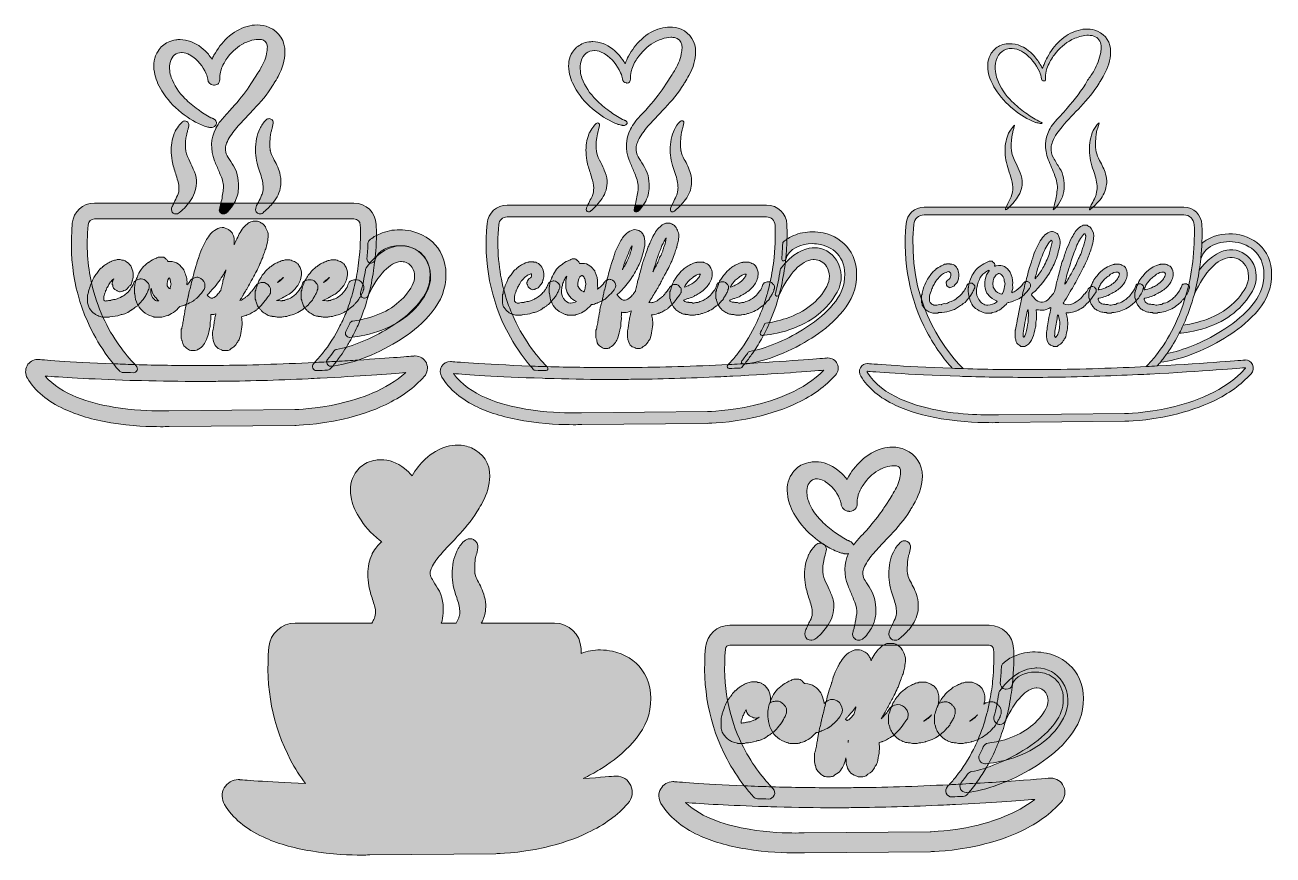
# Model space of a CAD drawing. Extents: x 44 to 1106, y -676 to 31.
import ezdxf

# ---------------------------------------------------------------- set-up
doc = ezdxf.new("R2010")
doc.units = 0
doc.header["$MEASUREMENT"] = 0
doc.layers.add('Layer 1', color=7, linetype='Continuous', lineweight=0)

# ---------------------------------------------------------------- blocks, each defined once
blk = doc.blocks.new('Block_1')
at = {"layer": 'Layer 1', "true_color": 0xd7bc98, "transparency": 33554687}
h = blk.add_hatch(color=9, dxfattribs=at)
h.dxf.hatch_style = 2
edge = h.paths.add_edge_path()
edge.add_spline(control_points=[(788.9, -352.9), (788.2, -357.2), (786.7, -361.6), (784.1, -366.1), (784.1, -366.1), (784.1, -366.1), (784.1, -366.1), (784, -366.2), (784, -366.3), (783.9, -366.4), (782.8, -368.3), (781.6, -370.2), (780.3, -372.1), (780.3, -372.1), (776.6, -377.9), (776.6, -377.9), (775.6, -379.5), (774.6, -381), (773.5, -382.6), (773.5, -382.6), (773.5, -382.6), (773.5, -382.6), (770.2, -387.5), (766.2, -392.4), (761.6, -397.8), (760.2, -399.5), (758.6, -401.2), (757, -402.8), (754.6, -405.3), (752.2, -407.9), (750, -410.7), (749.7, -411.1), (749.5, -411.4), (749.2, -411.8), (748.8, -410.8), (748.1, -409.9), (747.2, -409.2), (747.2, -409.2), (747.2, -409.2), (747.2, -409.2), (746.9, -409), (746.4, -408.7), (745.8, -408.5), (745.7, -408.4), (745.5, -408.3), (745.3, -408.2), (745.3, -408.2), (744.9, -408.1), (744.9, -408.1), (744.5, -407.9), (744.1, -407.8), (743.9, -407.7), (740.1, -405.6), (736.4, -403.3), (733.1, -400.8), (733.1, -400.8), (733.1, -400.8), (733.1, -400.8), (729.1, -398), (725.5, -394.9), (722.2, -391.6), (717, -386.5), (713.3, -380.7), (710.9, -374.3), (710.3, -372.6), (709.9, -370.9), (709.7, -369.3), (709.7, -369.3), (709.7, -369.2), (709.7, -369.2), (709.4, -366.7), (709.5, -364.3), (710.2, -361.9), (711.4, -357.8), (714.2, -355.5), (718.1, -355.5), (718.2, -355.5), (718.4, -355.5), (718.5, -355.5), (720.4, -355.6), (722.3, -356.1), (724.2, -357.2), (724.6, -357.4), (725, -357.7), (725.4, -358), (730.7, -361.4), (734.6, -366.2), (737.4, -372.4), (738.1, -374), (738.5, -375.3), (738.6, -376.6), (738.9, -380.2), (741.6, -382.8), (745.2, -383.1), (745.4, -383.2), (745.7, -383.2), (746, -383.2), (748.3, -383.2), (749.8, -382.1), (750.6, -381.3), (751.9, -380), (752.4, -378.3), (752.3, -376.2), (752.2, -374.4), (752.4, -372.5), (752.8, -370.8), (753, -370.2), (753.1, -369.6), (753.3, -369), (753.9, -367.3), (754.6, -365.7), (755.5, -364), (755.7, -363.7), (755.8, -363.4), (756, -363.2), (756, -363.2), (756, -363.1), (756, -363.1), (756.8, -361.7), (757.7, -360.3), (758.8, -358.8), (762.7, -353.7), (766.9, -350), (771.9, -347.5), (771.9, -347.5), (772, -347.4), (772, -347.4), (773.4, -346.7), (774.9, -346.1), (776.5, -345.5), (779.1, -344.7), (781.3, -344.3), (783.3, -344.3), (784.1, -344.3), (785, -344.3), (785.8, -344.5), (787.8, -344.9), (788.8, -345.8), (789.1, -347.8), (789.2, -348.1), (789.3, -348.6), (789.3, -349), (789.3, -349), (789.3, -349), (789.3, -349), (789.3, -350.3), (789.2, -351.6), (788.9, -352.9)], knot_values=[0, 0, 0, 0, 1, 1, 1, 2, 2, 2, 3, 3, 3, 4, 4, 4, 5, 5, 5, 6, 6, 6, 7, 7, 7, 8, 8, 8, 9, 9, 9, 10, 10, 10, 11, 11, 11, 12, 12, 12, 13, 13, 13, 14, 14, 14, 15, 15, 15, 16, 16, 16, 17, 17, 17, 18, 18, 18, 19, 19, 19, 20, 20, 20, 21, 21, 21, 22, 22, 22, 23, 23, 23, 24, 24, 24, 25, 25, 25, 26, 26, 26, 27, 27, 27, 28, 28, 28, 29, 29, 29, 30, 30, 30, 31, 31, 31, 32, 32, 32, 33, 33, 33, 34, 34, 34, 35, 35, 35, 36, 36, 36, 37, 37, 37, 38, 38, 38, 39, 39, 39, 40, 40, 40, 41, 41, 41, 42, 42, 42, 43, 43, 43, 44, 44, 44, 45, 45, 45, 46, 46, 46, 47, 47, 47, 48, 48, 48, 49, 49, 49, 49], degree=3, periodic=0)
edge = h.paths.add_edge_path()
edge.add_spline(control_points=[(793.3, -330.8), (789.8, -329.3), (786.1, -328.5), (782.3, -328.5), (779.4, -328.5), (776.5, -328.9), (773.5, -329.8), (767.1, -331.5), (761.3, -334.9), (755.7, -340.1), (751.1, -344.4), (747.2, -349.5), (744.1, -355.2), (744, -355.5), (743.8, -355.8), (743.7, -356), (743.2, -355.4), (742.7, -354.7), (742.2, -354.1), (740.3, -351.8), (738.2, -349.8), (736, -348.1), (729.8, -343.3), (723.6, -341), (716.8, -341), (715.6, -341), (714.3, -341.1), (713, -341.2), (710.4, -341.6), (708.1, -342.3), (705.9, -343.3), (702.1, -345), (699, -347.8), (696.6, -351.5), (693.1, -357), (692, -363.2), (693.3, -370.7), (694.2, -376.1), (696.3, -381.5), (699.8, -387.2), (704.1, -394.4), (709.7, -400.6), (716.9, -406.3), (718.7, -407.8), (720.6, -409.2), (722.5, -410.5), (722.5, -410.5), (722.5, -410.5), (722.5, -410.5), (722.8, -410.6), (723.1, -410.7), (723.4, -410.9), (723.9, -411.2), (724.4, -411.5), (724.7, -411.9), (728.7, -414.4), (732.7, -416.4), (736.8, -418), (736.9, -418), (737, -418), (737.1, -418.1), (738.5, -418.6), (739.8, -418.8), (741, -419.1), (741, -419.1), (741.4, -419.2), (741.4, -419.2), (741.9, -419.3), (742.4, -419.3), (742.9, -419.3), (742.9, -419.3), (743, -419.3), (743, -419.3), (743.7, -419.3), (744.3, -419.2), (744.9, -419.1), (741, -427.8), (740.8, -437), (744.6, -446.5), (745.8, -449.6), (747.1, -452.7), (748.3, -455.7), (749, -457.3), (749.7, -458.9), (750.3, -460.5), (751.8, -464), (752.3, -467.2), (751.9, -470.2), (751.5, -473.5), (750.9, -476.8), (750.2, -480.1), (750.2, -480.1), (765.7, -480.1), (765.7, -480.1), (767.2, -476.8), (768, -473.4), (768.2, -469.8), (768.4, -464), (768.1, -456.4), (763.6, -449.3), (762.1, -447), (760.6, -444.5), (759.2, -442), (759.2, -442), (758.4, -440.8), (758.4, -440.8), (757.4, -439), (756.9, -437.1), (757.1, -435.1), (757.1, -435.1), (757.1, -435.1), (757.1, -435.1), (757.2, -434), (757.5, -432.8), (758, -431.5), (758.7, -429.6), (759.7, -427.7), (761.1, -425.6), (761.2, -425.6), (761.2, -425.5), (761.2, -425.5), (762.5, -423.6), (763.9, -421.8), (765.2, -420.2), (768.4, -416.3), (772, -412.5), (775.5, -408.9), (777.3, -407.1), (779.1, -405.2), (780.9, -403.2), (786.5, -397.2), (792.3, -390.5), (797.2, -382.6), (797.5, -382), (797.8, -381.5), (798.1, -381), (799.4, -379), (800.6, -377), (801.7, -375), (805.7, -367.6), (807.7, -360.5), (807.8, -353.4), (808, -343.2), (802.5, -334.8), (793.3, -330.8)], knot_values=[0, 0, 0, 0, 1, 1, 1, 2, 2, 2, 3, 3, 3, 4, 4, 4, 5, 5, 5, 6, 6, 6, 7, 7, 7, 8, 8, 8, 9, 9, 9, 10, 10, 10, 11, 11, 11, 12, 12, 12, 13, 13, 13, 14, 14, 14, 15, 15, 15, 16, 16, 16, 17, 17, 17, 18, 18, 18, 19, 19, 19, 20, 20, 20, 21, 21, 21, 22, 22, 22, 23, 23, 23, 24, 24, 24, 25, 25, 25, 26, 26, 26, 27, 27, 27, 28, 28, 28, 29, 29, 29, 30, 30, 30, 31, 31, 31, 32, 32, 32, 33, 33, 33, 34, 34, 34, 35, 35, 35, 36, 36, 36, 37, 37, 37, 38, 38, 38, 39, 39, 39, 40, 40, 40, 41, 41, 41, 42, 42, 42, 43, 43, 43, 44, 44, 44, 45, 45, 45, 46, 46, 46, 47, 47, 47, 48, 48, 48, 48], degree=3, periodic=0)
h = blk.add_hatch(color=9, dxfattribs=at)
h.dxf.hatch_style = 2
edge = h.paths.add_edge_path()
edge.add_spline(control_points=[(727.6, -479.8), (727.5, -479.9), (727.5, -480), (727.4, -480.1), (724.4, -484.5), (721.4, -487.9), (718, -490.7), (718, -490.7), (717.9, -490.8), (717.9, -490.8), (717.2, -491.4), (715.9, -492.6), (713.7, -492.8), (713.5, -492.9), (713.3, -492.9), (713, -492.9), (710.7, -492.9), (708.7, -491.3), (708, -489.1), (707.3, -486.6), (708.3, -484.6), (708.7, -483.9), (708.7, -483.9), (708.7, -483.8), (708.7, -483.8), (709, -483.2), (709.3, -482.6), (709.5, -482), (709.8, -481.3), (710.1, -480.7), (710.4, -480.1), (711, -478.8), (711.6, -477.4), (712.4, -476.1), (714.4, -472.6), (714.6, -468.5), (713.2, -463.3), (712.7, -461.4), (712.1, -459.4), (711.5, -457.5), (710.3, -453.9), (709.1, -450.1), (708.4, -446.1), (707.2, -439.6), (707.2, -433.7), (708.4, -428.1), (708.4, -428), (708.4, -428), (708.4, -427.9), (709, -425.3), (709.9, -422.7), (711, -420.2), (711, -420.1), (711.1, -420), (711.1, -419.9), (713.5, -415.4), (716.6, -412.3), (717.2, -411.7), (718.2, -410.7), (719.5, -410.2), (720.9, -410.2), (721.4, -410.2), (722, -410.3), (722.5, -410.5), (722.5, -410.5), (722.5, -410.5), (722.5, -410.5), (722.8, -410.6), (723.1, -410.7), (723.4, -410.9), (723.9, -411.2), (724.4, -411.5), (724.7, -411.9), (725.9, -413.2), (726.4, -415), (725.9, -416.7), (725.9, -416.7), (725.3, -419.1), (725.3, -419.1), (725.3, -419.1), (725.3, -419.3), (725.3, -419.3), (725.3, -419.3), (725.1, -420), (725.1, -420), (725.1, -420), (725, -420.5), (725, -420.5), (724.6, -421.8), (724.4, -422.8), (724.2, -423.7), (722.3, -432), (722.8, -438.2), (725.7, -443.7), (727.1, -446.3), (728.2, -448.9), (729.3, -451.5), (729.3, -451.5), (729.7, -452.4), (729.7, -452.4), (731, -455.5), (732.4, -458.7), (732.5, -462.7), (732.7, -469), (731, -474.8), (727.6, -479.8)], knot_values=[0, 0, 0, 0, 1, 1, 1, 2, 2, 2, 3, 3, 3, 4, 4, 4, 5, 5, 5, 6, 6, 6, 7, 7, 7, 8, 8, 8, 9, 9, 9, 10, 10, 10, 11, 11, 11, 12, 12, 12, 13, 13, 13, 14, 14, 14, 15, 15, 15, 16, 16, 16, 17, 17, 17, 18, 18, 18, 19, 19, 19, 20, 20, 20, 21, 21, 21, 22, 22, 22, 23, 23, 23, 24, 24, 24, 25, 25, 25, 26, 26, 26, 27, 27, 27, 28, 28, 28, 29, 29, 29, 30, 30, 30, 31, 31, 31, 32, 32, 32, 33, 33, 33, 34, 34, 34, 35, 35, 35, 35], degree=3, periodic=0)
h = blk.add_hatch(color=9, dxfattribs=at)
h.dxf.hatch_style = 2
edge = h.paths.add_edge_path()
edge.add_spline(control_points=[(723.4, -410.9), (723.1, -410.7), (722.8, -410.6), (722.5, -410.5), (723.2, -411), (724, -411.5), (724.7, -411.9), (724.4, -411.5), (723.9, -411.2), (723.4, -410.9)], knot_values=[0, 0, 0, 0, 1, 1, 1, 2, 2, 2, 3, 3, 3, 3], degree=3, periodic=0)
edge = h.paths.add_edge_path()
edge.add_spline(control_points=[(750.2, -480.1), (750.1, -480.7), (749.9, -481.2), (749.8, -481.8), (749.6, -482.8), (749.3, -483.8), (749, -484.8), (749, -484.8), (749, -484.9), (749, -484.9), (748.9, -485.4), (748.7, -485.9), (748.6, -486.4), (748.1, -488.2), (748.7, -490.2), (750.2, -491.5), (751.1, -492.4), (752.4, -492.9), (753.7, -492.9), (754.3, -492.9), (754.9, -492.8), (755.5, -492.6), (757.4, -491.8), (758.5, -490.6), (759.1, -490), (762, -486.7), (764.2, -483.4), (765.7, -480.1), (765.7, -480.1), (750.2, -480.1), (750.2, -480.1)], knot_values=[0, 0, 0, 0, 1, 1, 1, 2, 2, 2, 3, 3, 3, 4, 4, 4, 5, 5, 5, 6, 6, 6, 7, 7, 7, 8, 8, 8, 9, 9, 9, 10, 10, 10, 10], degree=3, periodic=0)
h = blk.add_hatch(color=9, dxfattribs=at)
h.dxf.hatch_style = 2
edge = h.paths.add_edge_path()
edge.add_spline(control_points=[(784.7, -492.9), (784, -492.9), (783.3, -492.7), (782.7, -492.5), (782.6, -492.5), (782.6, -492.4), (782.5, -492.4), (781.1, -491.8), (780.1, -490.6), (779.6, -489.1), (779, -487.2), (779.2, -485.1), (782, -480.1), (782.8, -478.3), (783.7, -476.4), (784.6, -474.5), (784.9, -474), (785.1, -473.5), (785.2, -473), (785.7, -471.1), (785.8, -469.6), (785.8, -468.7), (785.8, -468.2), (785.8, -468), (785.8, -468), (785.8, -467.9), (785.8, -467.9), (785.8, -467.8), (785.8, -467.8), (785.7, -467.7), (785.7, -467.6), (785.5, -464.1), (784.6, -460.4), (783, -456), (780.5, -448.9), (779.3, -442.8), (779.3, -437), (779.2, -429.4), (780.4, -423.3), (783.1, -417.8), (784.6, -414.8), (786.4, -412.3), (789, -409.7), (789.9, -408.8), (791.2, -408.2), (792.6, -408.2), (793.4, -408.2), (794.2, -408.4), (794.9, -408.8), (796.9, -409.8), (798.1, -411.9), (797.8, -414.1), (797.5, -416.3), (797, -418.1), (796.5, -419.7), (796.3, -420.1), (796.2, -420.4), (796.1, -420.8), (795.9, -421.7), (795.6, -422.6), (795.5, -423.6), (795.5, -423.6), (795.5, -423.7), (795.4, -423.8), (795.3, -425), (795.2, -426.2), (795.1, -427.5), (795.1, -427.6), (795.1, -427.7), (795.1, -427.8), (795, -429.9), (794.9, -431.8), (794.9, -433.3), (794.9, -433.4), (794.9, -433.4), (794.9, -433.5), (794.9, -434.1), (795, -434.8), (795.1, -435.4), (795.1, -435.4), (795.1, -435.6), (795.1, -435.6), (795.1, -436), (795.2, -436.3), (795.2, -436.6), (795.2, -436.6), (795.3, -436.7), (795.3, -436.7), (795.3, -436.8), (795.3, -437), (795.3, -437.1), (795.7, -438.9), (796.5, -440.9), (797.7, -443), (799.7, -446.6), (802, -451), (803.3, -455.8), (804.1, -458.9), (804.5, -462), (804.3, -465), (804.3, -465.9), (804.2, -466.9), (804.1, -467.9), (803.3, -473.1), (801, -478.1), (797.3, -482.6), (795, -485.4), (792.4, -488), (789.3, -490.7), (788.2, -491.8), (786.8, -492.9), (784.7, -492.9)], knot_values=[0, 0, 0, 0, 1, 1, 1, 2, 2, 2, 3, 3, 3, 4, 4, 4, 5, 5, 5, 6, 6, 6, 7, 7, 7, 8, 8, 8, 9, 9, 9, 10, 10, 10, 11, 11, 11, 12, 12, 12, 13, 13, 13, 14, 14, 14, 15, 15, 15, 16, 16, 16, 17, 17, 17, 18, 18, 18, 19, 19, 19, 20, 20, 20, 21, 21, 21, 22, 22, 22, 23, 23, 23, 24, 24, 24, 25, 25, 25, 26, 26, 26, 27, 27, 27, 28, 28, 28, 29, 29, 29, 30, 30, 30, 31, 31, 31, 32, 32, 32, 33, 33, 33, 34, 34, 34, 35, 35, 35, 36, 36, 36, 37, 37, 37, 37], degree=3, periodic=0)
h = blk.add_hatch(color=9, dxfattribs=at)
h.dxf.hatch_style = 2
edge = h.paths.add_edge_path()
edge.add_spline(control_points=[(885.6, -506.6), (885.6, -509.8), (885.5, -513.1), (885.4, -516.4), (885.3, -518.9), (885.1, -521.5), (884.9, -524.1), (884.8, -526), (884.6, -528), (884.4, -530), (884.4, -530.1), (884.4, -530.3), (884.4, -530.4), (884, -533.6), (883.6, -536.7), (883.2, -539.7), (882.1, -546.8), (880.6, -553.9), (878.8, -560.6), (878.8, -560.8), (878.7, -560.9), (878.7, -561.1), (877, -567.2), (875.1, -573.1), (872.9, -578.8), (871.7, -581.9), (870.5, -584.9), (869.1, -587.9), (868, -590.3), (866.8, -592.7), (865.6, -595.1), (865.2, -595.9), (864.7, -596.8), (864.3, -597.6), (863.6, -598.9), (862.9, -600.2), (862.1, -601.4), (859.8, -605.4), (857.4, -609.2), (854.8, -612.8), (854.4, -613.4), (854, -614), (853.5, -614.6), (852.1, -616.6), (850.5, -618.6), (849, -620.5), (848.5, -621), (848.1, -621.6), (847.6, -622.2), (847.6, -622.2), (847.6, -622.2), (847.6, -622.2), (847.1, -622.7), (846.6, -623.3), (846.1, -623.9), (845.2, -625), (843.9, -625.6), (842.5, -625.7), (839.2, -625.9), (836.1, -626), (833.1, -626.2), (833, -626.2), (832.9, -626.2), (832.9, -626.2), (830.8, -626.2), (829, -625), (828.1, -623.1), (827.2, -621.2), (827.6, -618.9), (829.1, -617.3), (829.6, -616.8), (830, -616.3), (830.5, -615.8), (830.5, -615.8), (830.5, -615.8), (830.5, -615.8), (832.6, -613.6), (834.7, -611.2), (836.6, -608.8), (842.2, -601.7), (847.2, -594), (851.3, -585.7), (852.7, -582.9), (854, -580.1), (855.2, -577.3), (858, -570.6), (860.4, -563.6), (862.4, -556.3), (863.3, -552.8), (864.2, -549.1), (864.9, -545.4), (866.1, -539.6), (866.9, -533.7), (867.6, -527.7), (868.7, -516.4), (868.7, -506.7), (868.4, -500.6), (868.4, -498.6), (866.7, -497.1), (864.7, -497.1), (864.7, -497.1), (644, -497.1), (644, -497.1), (642, -497.1), (640.4, -498.5), (640.3, -500.4), (638.8, -516.5), (639.7, -531), (642.1, -544.1), (644.6, -558), (648.9, -570.2), (654, -580.7), (661.8, -597.1), (671.4, -609.3), (679.3, -617.6), (679.3, -617.6), (679.3, -617.6), (679.3, -617.6), (679.8, -618.1), (680.2, -618.6), (680.7, -619.1), (682.2, -620.6), (682.6, -622.9), (681.8, -624.8), (680.9, -626.7), (679, -628), (677, -628), (676.9, -628), (676.9, -628), (676.8, -628), (674, -627.9), (671, -627.8), (667.6, -627.7), (666.2, -627.6), (664.8, -627), (663.9, -625.9), (661.2, -623), (658.7, -619.9), (656.3, -616.8), (656.3, -616.8), (656.3, -616.8), (656.3, -616.8), (650.8, -609.6), (645.9, -602), (641.6, -594), (626.4, -565.3), (620.2, -533.3), (623.3, -498.9), (624.3, -488.2), (633.2, -480.1), (644, -480.1), (644, -480.1), (864.7, -480.1), (864.7, -480.1), (875.9, -480.1), (885, -488.8), (885.4, -500), (885.5, -502.2), (885.6, -504.4), (885.6, -506.6)], knot_values=[0, 0, 0, 0, 1, 1, 1, 2, 2, 2, 3, 3, 3, 4, 4, 4, 5, 5, 5, 6, 6, 6, 7, 7, 7, 8, 8, 8, 9, 9, 9, 10, 10, 10, 11, 11, 11, 12, 12, 12, 13, 13, 13, 14, 14, 14, 15, 15, 15, 16, 16, 16, 17, 17, 17, 18, 18, 18, 19, 19, 19, 20, 20, 20, 21, 21, 21, 22, 22, 22, 23, 23, 23, 24, 24, 24, 25, 25, 25, 26, 26, 26, 27, 27, 27, 28, 28, 28, 29, 29, 29, 30, 30, 30, 31, 31, 31, 32, 32, 32, 33, 33, 33, 34, 34, 34, 35, 35, 35, 36, 36, 36, 37, 37, 37, 38, 38, 38, 39, 39, 39, 40, 40, 40, 41, 41, 41, 42, 42, 42, 43, 43, 43, 44, 44, 44, 45, 45, 45, 46, 46, 46, 47, 47, 47, 48, 48, 48, 49, 49, 49, 50, 50, 50, 51, 51, 51, 52, 52, 52, 53, 53, 53, 53], degree=3, periodic=0)
h = blk.add_hatch(color=9, dxfattribs=at)
h.dxf.hatch_style = 2
edge = h.paths.add_edge_path()
edge.add_spline(control_points=[(750.4, -553.3), (750.2, -554), (749.9, -554.8), (749.7, -555.6), (749.7, -555.7), (749.4, -556.1), (749.3, -556.2), (749, -556.5), (748.7, -556.9), (748.4, -557.3), (748, -557.7), (747.6, -558.2), (747.1, -558.7), (746.3, -559.7), (745.4, -560.6), (744.4, -560.9), (744.3, -560.9), (744.2, -560.9), (744.1, -561), (743.9, -561.1), (743.8, -561.1), (743.7, -561.1), (743.7, -561.1), (743.6, -561), (743.4, -560.9), (743.4, -560.9), (743.3, -560.9), (743.3, -560.8), (743, -560.7), (742.7, -560.4), (742.3, -560.1), (743, -559.4), (743.6, -558.8), (744.2, -558.1), (744.2, -558.1), (744.2, -558.1), (744.2, -558.1), (744.5, -557.8), (744.7, -557.5), (745, -557.2), (747.3, -554.7), (749.4, -552.1), (751.3, -549.5), (751.1, -550.7), (750.7, -551.9), (750.4, -553.3)], knot_values=[0, 0, 0, 0, 1, 1, 1, 2, 2, 2, 3, 3, 3, 4, 4, 4, 5, 5, 5, 6, 6, 6, 7, 7, 7, 8, 8, 8, 9, 9, 9, 10, 10, 10, 11, 11, 11, 12, 12, 12, 13, 13, 13, 14, 14, 14, 15, 15, 15, 15], degree=3, periodic=0)
edge = h.paths.add_edge_path()
edge.add_spline(control_points=[(744.6, -579.8), (744.6, -579.8), (744.6, -579.8), (744.6, -579.8), (744.6, -579.6), (744.6, -579.5), (744.6, -579.3), (744.6, -579), (744.6, -578.7), (744.6, -578.4), (744.7, -578.4), (744.8, -578.4), (744.9, -578.3), (744.8, -578.8), (744.7, -579.3), (744.6, -579.8)], knot_values=[0, 0, 0, 0, 1, 1, 1, 2, 2, 2, 3, 3, 3, 4, 4, 4, 5, 5, 5, 5], degree=3, periodic=0)
edge = h.paths.add_edge_path()
edge.add_spline(control_points=[(794.2, -551.8), (794.2, -551.8), (794.1, -551.7), (794.1, -551.6), (792.4, -549.1), (789.8, -547.6), (786.9, -547.6), (785, -547.6), (783.1, -548.2), (781.5, -549.5), (781.3, -549.6), (781.2, -549.8), (781, -549.9), (779.8, -550.9), (779, -552.2), (778.3, -553.3), (778.3, -553.3), (778.3, -553.4), (778.2, -553.4), (777.8, -554.2), (777.3, -555), (776.8, -555.4), (776.3, -555.7), (775.9, -556.2), (775.5, -556.6), (775.4, -556.9), (775.2, -557.2), (775.1, -557.4), (774.8, -557.7), (774.6, -557.9), (774.4, -558.2), (774.1, -558.5), (773.7, -559), (773.5, -559.2), (773.4, -559.2), (773.4, -559.2), (773.3, -559.3), (773.1, -559.4), (772.9, -559.6), (772.6, -559.8), (773, -559.1), (773.4, -558.5), (773.8, -557.9), (774.4, -557), (774.9, -556.2), (775.4, -555.3), (776.3, -553.8), (777.1, -552.2), (777.9, -550.7), (778.4, -549.8), (778.8, -549), (779.3, -548.1), (780.1, -546.7), (780.8, -545.3), (781.6, -543.9), (782, -543), (782.5, -542.2), (782.9, -541.3), (784.2, -539.2), (785.1, -537.1), (786, -535), (786.5, -534), (787, -532.9), (787.4, -531.9), (787.5, -531.9), (787.5, -531.8), (787.5, -531.8), (788.4, -529.7), (789.1, -527.6), (789.8, -525.6), (790.3, -524.2), (790.8, -522.7), (791.4, -521.4), (791.6, -520.8), (791.7, -520.2), (791.8, -519.6), (791.8, -519.2), (792, -518.4), (792.2, -517.7), (792.6, -516.4), (793.1, -514.6), (793.1, -512.6), (794.3, -507.9), (792.3, -504.1), (790.9, -501.3), (790.9, -501.3), (790.7, -500.9), (790.7, -500.9), (789.5, -498.7), (787.7, -497.7), (786.6, -497.1), (786.5, -497.1), (786.5, -497), (786.4, -497), (786.4, -497), (786.4, -497), (786.4, -497), (786.2, -496.9), (786.1, -496.8), (786, -496.7), (785.9, -496.7), (785.9, -496.7), (785.8, -496.7), (784.9, -496), (783.8, -495.6), (782.6, -495.6), (782.6, -495.6), (779, -495.6), (779, -495.6), (778.1, -495.6), (777.1, -495.8), (776.3, -496.3), (775.9, -496.5), (775.2, -496.7), (774.5, -497.1), (773.9, -497.4), (773.3, -497.9), (772.8, -498.5), (769.1, -501.2), (767, -504.9), (764.9, -508.7), (764.6, -509.2), (764.4, -509.8), (764.1, -510.3), (763.8, -509.2), (763.4, -508.2), (762.9, -507.2), (762.5, -506.5), (761.5, -504.5), (759.2, -503), (759.2, -503), (759.1, -503), (759.1, -503), (756.8, -501.6), (754.7, -500.9), (752.6, -500.9), (749.5, -500.9), (747.1, -502.3), (745, -503.7), (742.6, -505.3), (740.9, -507.5), (739.5, -509.3), (738.2, -511.1), (737.3, -512.8), (736.5, -514.5), (736.1, -515.2), (735.8, -515.9), (735.4, -516.6), (734.1, -518.8), (733, -521.3), (731.9, -524.4), (731.9, -524.5), (731.9, -524.6), (731.9, -524.7), (731.7, -525.2), (731.6, -525.7), (731.5, -526.2), (731.2, -527.1), (731, -527.9), (730.7, -528.6), (730.7, -528.7), (730.7, -528.9), (730.6, -529), (730.3, -530), (729.9, -531.1), (729.5, -532.2), (729.2, -533.2), (728.8, -534.1), (728.5, -535.2), (728.5, -535.2), (728.5, -535.3), (728.5, -535.3), (727.7, -537.9), (727.1, -540.5), (726.4, -543), (726.2, -543.7), (726, -544.4), (725.9, -545.1), (725.3, -547.4), (724.7, -549.7), (724.2, -551.9), (723.8, -553.5), (723.4, -555.2), (722.9, -556.8), (722.9, -556.8), (722.9, -556.9), (722.9, -557), (722.6, -558.1), (722.4, -559.3), (722.1, -560.5), (722.1, -560.5), (722.1, -560.6), (722.1, -560.6), (721.8, -561.7), (721.6, -562.9), (721.3, -564.1), (721.3, -564.2), (721.3, -564.2), (721.3, -564.3), (721.2, -564.9), (721, -565.6), (720.8, -566.4), (720.5, -567.3), (720.2, -568.2), (720, -569.2), (719.9, -569.8), (719.8, -570.4), (719.7, -571), (719.4, -572.2), (719.2, -573.4), (719, -574.5), (719, -574.5), (718.9, -575.2), (718.9, -575.2), (718.7, -576.5), (718.5, -577.8), (718.3, -579.1), (718, -580.4), (717.8, -581.8), (717.6, -583), (717.4, -583.8), (717.3, -584.6), (717.1, -585.4), (717, -586.1), (716.8, -586.8), (716.7, -587.5), (716.7, -587.6), (716.6, -587.7), (716.6, -587.8), (716.2, -588.5), (716, -589.3), (716, -590.1), (716, -590.1), (716, -596.1), (716, -596.1), (716, -596.5), (716.1, -597), (716.2, -597.4), (716.3, -597.9), (716.5, -598.4), (716.6, -598.8), (716.6, -598.9), (716.8, -599.2), (716.8, -599.4), (717.2, -603.6), (720.2, -605.8), (721.3, -606.7), (721.3, -606.7), (722.8, -607.9), (722.8, -607.9), (723.8, -608.6), (724.9, -609), (726.1, -609), (726.1, -609), (729.7, -609), (729.7, -609), (730.8, -609), (731.9, -608.7), (732.8, -608), (733, -607.9), (733.2, -607.7), (733.4, -607.6), (733.4, -607.6), (733.4, -607.5), (733.4, -607.5), (737.5, -605.5), (739.5, -602), (740.9, -598.8), (741.8, -596.8), (742.3, -594.8), (742.8, -592.9), (742.8, -592.9), (742.8, -593.1), (742.8, -593.1), (742.8, -593.2), (742.8, -593.3), (742.8, -593.3), (742.9, -596.5), (743, -600.9), (745.9, -604.7), (745.9, -604.7), (746, -604.8), (746, -604.8), (747.2, -606.4), (749, -607.6), (751.3, -608.3), (752.1, -608.8), (753, -609), (754, -609), (754, -609), (757.2, -609), (757.2, -609), (758.6, -609), (759.9, -608.5), (760.9, -607.5), (761, -607.4), (761.3, -607.1), (761.5, -606.9), (764, -605.6), (765.9, -603.7), (767, -601.4), (767, -601.3), (767, -601.2), (767.1, -601.1), (767.2, -600.9), (767.5, -600.5), (767.7, -600.1), (767.9, -599.9), (768.1, -599.6), (768.4, -599.2), (768.5, -599), (768.6, -598.9), (768.7, -598.7), (768.7, -598.7), (768.7, -598.7), (768.7, -598.7), (768.9, -598.3), (769.3, -597.6), (769.5, -596.5), (770.5, -592), (771.7, -586.9), (771.1, -581.2), (771.1, -580.8), (771.1, -580.4), (771, -579.9), (771.8, -579.7), (772.6, -579.5), (773.3, -579.2), (773.4, -579.1), (773.6, -579.1), (773.7, -579), (774.4, -578.9), (775.2, -578.6), (776.2, -578.1), (777.5, -577.4), (778.8, -576.7), (780, -576), (780, -576), (780, -576), (780, -576), (780.4, -575.8), (780.7, -575.6), (781.1, -575.4), (782.3, -574.8), (783.2, -573.9), (783.7, -573.5), (783.7, -573.5), (783.7, -573.5), (783.7, -573.5), (784.2, -573), (784.6, -572.6), (784.9, -572.2), (785.1, -572), (785.3, -571.8), (785.5, -571.7), (787.7, -569.9), (789.1, -567.8), (790.6, -565.9), (790.9, -565.4), (791.3, -564.9), (791.7, -564.4), (792.6, -563.1), (793.6, -561.7), (794.6, -560.3), (795.2, -559.4), (795.6, -558.4), (795.6, -557.3), (795.6, -557.3), (795.6, -555.3), (795.6, -555.3), (795.6, -554), (795.1, -552.8), (794.2, -551.8)], knot_values=[0, 0, 0, 0, 1, 1, 1, 2, 2, 2, 3, 3, 3, 4, 4, 4, 5, 5, 5, 6, 6, 6, 7, 7, 7, 8, 8, 8, 9, 9, 9, 10, 10, 10, 11, 11, 11, 12, 12, 12, 13, 13, 13, 14, 14, 14, 15, 15, 15, 16, 16, 16, 17, 17, 17, 18, 18, 18, 19, 19, 19, 20, 20, 20, 21, 21, 21, 22, 22, 22, 23, 23, 23, 24, 24, 24, 25, 25, 25, 26, 26, 26, 27, 27, 27, 28, 28, 28, 29, 29, 29, 30, 30, 30, 31, 31, 31, 32, 32, 32, 33, 33, 33, 34, 34, 34, 35, 35, 35, 36, 36, 36, 37, 37, 37, 38, 38, 38, 39, 39, 39, 40, 40, 40, 41, 41, 41, 42, 42, 42, 43, 43, 43, 44, 44, 44, 45, 45, 45, 46, 46, 46, 47, 47, 47, 48, 48, 48, 49, 49, 49, 50, 50, 50, 51, 51, 51, 52, 52, 52, 53, 53, 53, 54, 54, 54, 55, 55, 55, 56, 56, 56, 57, 57, 57, 58, 58, 58, 59, 59, 59, 60, 60, 60, 61, 61, 61, 62, 62, 62, 63, 63, 63, 64, 64, 64, 65, 65, 65, 66, 66, 66, 67, 67, 67, 68, 68, 68, 69, 69, 69, 70, 70, 70, 71, 71, 71, 72, 72, 72, 73, 73, 73, 74, 74, 74, 75, 75, 75, 76, 76, 76, 77, 77, 77, 78, 78, 78, 79, 79, 79, 80, 80, 80, 81, 81, 81, 82, 82, 82, 83, 83, 83, 84, 84, 84, 85, 85, 85, 86, 86, 86, 87, 87, 87, 88, 88, 88, 89, 89, 89, 90, 90, 90, 91, 91, 91, 92, 92, 92, 93, 93, 93, 94, 94, 94, 95, 95, 95, 96, 96, 96, 97, 97, 97, 98, 98, 98, 99, 99, 99, 100, 100, 100, 101, 101, 101, 102, 102, 102, 103, 103, 103, 104, 104, 104, 105, 105, 105, 106, 106, 106, 107, 107, 107, 108, 108, 108, 109, 109, 109, 110, 110, 110, 111, 111, 111, 112, 112, 112, 113, 113, 113, 114, 114, 114, 115, 115, 115, 116, 116, 116, 117, 117, 117, 118, 118, 118, 119, 119, 119, 120, 120, 120, 121, 121, 121, 122, 122, 122, 123, 123, 123, 124, 124, 124, 124], degree=3, periodic=0)
h = blk.add_hatch(color=9, dxfattribs=at)
h.dxf.hatch_style = 2
edge = h.paths.add_edge_path()
edge.add_spline(control_points=[(845, -622.4), (843, -622.4), (841.2, -621.3), (840.3, -619.6), (839.4, -617.7), (839.6, -615.5), (840.9, -613.9), (842.8, -611.6), (844.6, -609.2), (846.3, -606.8), (847.1, -605.7), (848.3, -604.9), (849.6, -604.7), (862.4, -602.4), (879.2, -595.5), (893.4, -586.8), (902.7, -581.1), (910.7, -574.7), (916.5, -568.3), (922.6, -561.6), (926.2, -555.1), (927.2, -548.9), (930.1, -531.3), (920.2, -522.7), (909.9, -520.5), (907.9, -520.1), (905.8, -519.9), (903.7, -519.9), (895.6, -519.9), (886.4, -523.2), (884.2, -530.8), (883.6, -533.1), (881.6, -534.6), (879.2, -534.6), (878.9, -534.6), (878.6, -534.6), (878.2, -534.5), (875.6, -534), (873.8, -531.6), (874, -528.9), (874.5, -524.6), (874.8, -520.3), (875, -516), (875, -514.6), (875.7, -513.2), (876.7, -512.3), (879.4, -509.9), (882.6, -507.8), (886.2, -506.3), (891.5, -504), (897.5, -502.8), (903.7, -502.8), (907, -502.8), (910.3, -503.2), (913.5, -503.9), (923.4, -506), (932, -511.4), (937.5, -518.9), (943.8, -527.6), (946.1, -538.9), (944, -551.7), (940.2, -574.9), (916.2, -592.8), (902.2, -601.3), (883.4, -612.9), (861, -621.2), (845.4, -622.4), (845.2, -622.4), (845.1, -622.4), (845, -622.4)], knot_values=[0, 0, 0, 0, 1, 1, 1, 2, 2, 2, 3, 3, 3, 4, 4, 4, 5, 5, 5, 6, 6, 6, 7, 7, 7, 8, 8, 8, 9, 9, 9, 10, 10, 10, 11, 11, 11, 12, 12, 12, 13, 13, 13, 14, 14, 14, 15, 15, 15, 16, 16, 16, 17, 17, 17, 18, 18, 18, 19, 19, 19, 20, 20, 20, 21, 21, 21, 22, 22, 22, 23, 23, 23, 23], degree=3, periodic=0)
h = blk.add_hatch(color=9, dxfattribs=at)
h.dxf.hatch_style = 2
edge = h.paths.add_edge_path()
edge.add_spline(control_points=[(861, -597.9), (859.2, -597.9), (857.6, -597), (856.6, -595.6), (855.6, -594), (855.5, -592), (856.3, -590.3), (857.5, -588.1), (858.6, -585.8), (859.6, -583.6), (860.4, -581.9), (861.9, -580.8), (863.7, -580.5), (867.6, -580), (873.7, -578.9), (880.3, -576.7), (895.5, -571.5), (906.4, -562.9), (912.9, -551.1), (915.3, -546.7), (915.3, -541.5), (912.8, -537.7), (911, -534.9), (908.3, -533.4), (905.2, -533.4), (905, -533.4), (904.7, -533.4), (904.5, -533.4), (900.5, -533.7), (896.1, -536.2), (891.8, -540.7), (887.1, -545.6), (882.5, -552.8), (878.5, -561.5), (877.7, -563.3), (875.8, -564.5), (873.8, -564.5), (873.2, -564.5), (872.6, -564.4), (872, -564.2), (869.4, -563.3), (868, -560.6), (868.7, -558), (870.4, -551.5), (871.8, -544.9), (872.8, -538.1), (873, -537.2), (873.3, -536.4), (873.8, -535.8), (884.9, -520.7), (896, -517), (903.3, -516.5), (903.9, -516.4), (904.5, -516.4), (905.2, -516.4), (914.1, -516.4), (922.1, -520.8), (927.1, -528.5), (932.9, -537.6), (933.2, -549.4), (927.8, -559.3), (919.4, -574.7), (904.8, -586.3), (885.6, -592.8), (875, -596.4), (865.9, -597.5), (861.4, -597.9), (861.2, -597.9), (861.1, -597.9), (861, -597.9)], knot_values=[0, 0, 0, 0, 1, 1, 1, 2, 2, 2, 3, 3, 3, 4, 4, 4, 5, 5, 5, 6, 6, 6, 7, 7, 7, 8, 8, 8, 9, 9, 9, 10, 10, 10, 11, 11, 11, 12, 12, 12, 13, 13, 13, 14, 14, 14, 15, 15, 15, 16, 16, 16, 17, 17, 17, 18, 18, 18, 19, 19, 19, 20, 20, 20, 21, 21, 21, 22, 22, 22, 23, 23, 23, 23], degree=3, periodic=0)
h = blk.add_hatch(color=9, dxfattribs=at)
h.dxf.hatch_style = 2
edge = h.paths.add_edge_path()
edge.add_spline(control_points=[(667, -559.6), (666.9, -559.7), (666.8, -559.7), (666.8, -559.8), (666.5, -559.9), (666.3, -560.1), (666, -560.2), (665.9, -560.3), (665.6, -560.5), (665.4, -560.6), (664.2, -560.9), (663.2, -561.4), (662.4, -561.8), (662, -562), (661.7, -562.1), (661.4, -562.3), (661.2, -562.2), (661, -562.2), (660.8, -562.2), (659.4, -562.2), (658.3, -562.6), (657.6, -562.9), (657.6, -562.9), (657.5, -562.9), (657.5, -562.9), (657.4, -563), (657.3, -563), (657.3, -563), (656.1, -563), (655.1, -563.2), (654.3, -563.4), (654.1, -563.4), (653.9, -563.4), (653.7, -563.4), (653.7, -563), (653.7, -562.6), (653.6, -562.2), (653.6, -561.3), (653.9, -560.3), (654.4, -559.4), (654.7, -558.7), (655, -558), (655.1, -557.3), (655.7, -556.4), (656, -555.5), (656.2, -554.9), (656.2, -554.9), (656.2, -554.9), (656.2, -554.9), (656.8, -553.9), (657.3, -553.1), (657.7, -552.2), (657.7, -552.3), (657.8, -552.4), (657.8, -552.4), (658.4, -555.2), (660, -557.1), (662.3, -557.9), (663.4, -558.7), (664.6, -559.1), (665.9, -559.1), (667.1, -559.1), (668.1, -558.7), (668.4, -558.6), (668.6, -558.5), (668.7, -558.5), (668.8, -558.4), (668.9, -558.4), (668.9, -558.3), (669, -558.3), (668.3, -558.9), (667.7, -559.3), (667, -559.6)], knot_values=[0, 0, 0, 0, 1, 1, 1, 2, 2, 2, 3, 3, 3, 4, 4, 4, 5, 5, 5, 6, 6, 6, 7, 7, 7, 8, 8, 8, 9, 9, 9, 10, 10, 10, 11, 11, 11, 12, 12, 12, 13, 13, 13, 14, 14, 14, 15, 15, 15, 16, 16, 16, 17, 17, 17, 18, 18, 18, 19, 19, 19, 20, 20, 20, 21, 21, 21, 22, 22, 22, 23, 23, 23, 24, 24, 24, 24], degree=3, periodic=0)
edge = h.paths.add_edge_path()
edge.add_spline(control_points=[(690.7, -548.6), (690.6, -548.5), (690.6, -548.4), (690.5, -548.3), (690.3, -548.1), (690.1, -547.9), (689.9, -547.6), (688.1, -545.6), (686, -544.6), (683.6, -544.6), (683, -544.6), (682.4, -544.7), (681.7, -544.9), (681.7, -544.9), (681.6, -544.9), (681.5, -544.9), (680.8, -545.1), (679.6, -545.4), (678.3, -546.2), (678.4, -545.9), (678.5, -545.5), (678.5, -545.2), (678.5, -545.2), (678.5, -545), (678.5, -545), (678.6, -544.8), (678.6, -544.6), (678.6, -544.4), (678.6, -544.3), (678.6, -544.3), (678.6, -544.2), (678.6, -544.2), (678.6, -542), (678.6, -542), (678.6, -541.8), (678.6, -541.7), (678.6, -541.5), (678.1, -536.1), (675.4, -532), (670.9, -529.6), (670.9, -529.6), (670.8, -529.5), (670.8, -529.5), (669.7, -528.9), (668.6, -528.8), (667.9, -528.7), (667.2, -528.4), (666.5, -528.2), (665.8, -528.2), (665.8, -528.2), (663.3, -528.2), (663.3, -528.2), (662.7, -528.2), (662, -528.4), (661.4, -528.6), (659.9, -528.8), (658.7, -529.3), (657.9, -529.7), (657.9, -529.7), (657.7, -529.8), (657.7, -529.8), (656.1, -530.5), (654.8, -531.3), (653.6, -532), (653.1, -532.3), (652.6, -532.6), (652.2, -532.9), (651.3, -533.3), (650.8, -533.9), (650.4, -534.3), (650.3, -534.4), (650.2, -534.5), (650, -534.7), (649.5, -535.1), (649.1, -535.5), (648.7, -535.8), (648.6, -535.8), (648.5, -535.9), (648.3, -536), (646.8, -537.3), (645.7, -538.9), (645, -540.2), (645, -540.2), (644.8, -540.5), (644.7, -540.6), (644.5, -540.9), (644.2, -541.2), (643.9, -541.6), (643.3, -542.3), (642.7, -543.1), (642.1, -544.1), (641.8, -544.5), (641.5, -545), (641.3, -545.5), (641.3, -545.6), (641.2, -545.7), (641.2, -545.8), (640.9, -546.6), (640.5, -547.5), (640.1, -548.3), (639.4, -550), (638.6, -551.7), (638.1, -553.7), (638, -554), (637.9, -554.3), (637.8, -554.7), (637.5, -555.6), (637.2, -556.7), (637, -557.9), (637, -557.9), (637, -557.9), (637, -557.9), (636.6, -558.7), (636.5, -559.5), (636.5, -560.3), (636.5, -560.3), (636.5, -566.7), (636.5, -566.7), (636.5, -567.5), (636.6, -568.3), (636.9, -569), (637.2, -570.5), (637.9, -571.7), (638.4, -572.5), (639.6, -574.5), (641.2, -576.2), (643.1, -577.6), (644.1, -578.3), (645.1, -578.9), (646.2, -579.3), (647.4, -579.7), (648.9, -580.2), (650.5, -580.5), (650.5, -580.5), (650.6, -580.6), (650.6, -580.6), (651.5, -580.7), (652.3, -580.7), (653.5, -580.7), (653.6, -580.7), (653.8, -580.7), (654, -580.7), (654.2, -580.7), (654.4, -580.7), (654.6, -580.7), (654.9, -580.7), (655.2, -580.7), (655.5, -580.7), (656.2, -580.7), (656.9, -580.6), (657.6, -580.3), (660.5, -580.2), (663.4, -579.7), (666.6, -578.7), (666.7, -578.7), (666.7, -578.6), (666.8, -578.6), (667.1, -578.5), (667.5, -578.4), (667.9, -578.3), (668.6, -578.2), (669.5, -578), (670.4, -577.6), (670.4, -577.6), (670.5, -577.6), (670.5, -577.6), (672.2, -577), (674.1, -576.1), (675.9, -574.5), (675.9, -574.5), (675.9, -574.5), (675.9, -574.5), (676, -574.4), (676.2, -574.3), (676.3, -574.3), (676.5, -574.1), (676.8, -574), (677, -573.8), (677, -573.8), (677.1, -573.8), (677.1, -573.7), (677.2, -573.7), (677.3, -573.6), (677.4, -573.6), (678.1, -573.2), (679.2, -572.6), (680.2, -571.6), (680.3, -571.5), (680.4, -571.4), (680.5, -571.4), (681.1, -571.1), (681.8, -570.6), (682.5, -569.8), (684, -568.2), (685.4, -566.5), (686.6, -564.9), (686.6, -564.9), (686.7, -564.9), (686.7, -564.9), (687.5, -563.8), (688.3, -562.7), (689, -561.4), (689.1, -561.3), (689.1, -561.3), (689.1, -561.2), (689.5, -560.6), (689.8, -560), (690, -559.5), (690.2, -559.1), (690.4, -558.8), (690.5, -558.5), (690.9, -557.9), (691.1, -557.3), (691.3, -556.8), (691.9, -556), (692.2, -554.9), (692.2, -553.8), (692.2, -553.8), (692.2, -552.3), (692.2, -552.3), (692.2, -550.9), (691.7, -549.5), (690.7, -548.6)], knot_values=[0, 0, 0, 0, 1, 1, 1, 2, 2, 2, 3, 3, 3, 4, 4, 4, 5, 5, 5, 6, 6, 6, 7, 7, 7, 8, 8, 8, 9, 9, 9, 10, 10, 10, 11, 11, 11, 12, 12, 12, 13, 13, 13, 14, 14, 14, 15, 15, 15, 16, 16, 16, 17, 17, 17, 18, 18, 18, 19, 19, 19, 20, 20, 20, 21, 21, 21, 22, 22, 22, 23, 23, 23, 24, 24, 24, 25, 25, 25, 26, 26, 26, 27, 27, 27, 28, 28, 28, 29, 29, 29, 30, 30, 30, 31, 31, 31, 32, 32, 32, 33, 33, 33, 34, 34, 34, 35, 35, 35, 36, 36, 36, 37, 37, 37, 38, 38, 38, 39, 39, 39, 40, 40, 40, 41, 41, 41, 42, 42, 42, 43, 43, 43, 44, 44, 44, 45, 45, 45, 46, 46, 46, 47, 47, 47, 48, 48, 48, 49, 49, 49, 50, 50, 50, 51, 51, 51, 52, 52, 52, 53, 53, 53, 54, 54, 54, 55, 55, 55, 56, 56, 56, 57, 57, 57, 58, 58, 58, 59, 59, 59, 60, 60, 60, 61, 61, 61, 62, 62, 62, 63, 63, 63, 64, 64, 64, 65, 65, 65, 66, 66, 66, 67, 67, 67, 68, 68, 68, 69, 69, 69, 70, 70, 70, 71, 71, 71, 72, 72, 72, 73, 73, 73, 74, 74, 74, 74], degree=3, periodic=0)
h = blk.add_hatch(color=9, dxfattribs=at)
h.dxf.hatch_style = 2
edge = h.paths.add_edge_path()
edge.add_spline(control_points=[(696, -580.7), (695.4, -580.7), (694.9, -580.6), (694.3, -580.5), (694.1, -580.4), (693.8, -580.3), (693.5, -580.2), (693.1, -580.1), (692.7, -579.9), (692.3, -579.8), (689.6, -578.9), (686.9, -577.5), (684.4, -575.6), (682.2, -573.9), (680.5, -571.7), (679.2, -568.9), (677.6, -566), (676.7, -562.8), (676.5, -559.5), (676.5, -559.5), (676.5, -559.4), (676.5, -559.3), (676.3, -558.8), (676.2, -558.2), (676.2, -557.6), (676.2, -557.6), (676.2, -553.9), (676.2, -553.9), (676.2, -553.3), (676.3, -552.7), (676.5, -552.1), (676.7, -548.7), (677.9, -546), (679, -543.5), (679.1, -543.2), (679.2, -542.9), (679.3, -542.6), (681.5, -537.6), (684.7, -533.7), (688.8, -531.1), (689, -531), (689.2, -530.8), (689.4, -530.7), (689.4, -530.7), (689.4, -530.6), (689.4, -530.6), (691.2, -529.4), (693.4, -527.9), (696.1, -527.1), (696.1, -527.1), (696.1, -527.1), (696.1, -527.1), (697, -526.4), (698.1, -526), (699.3, -526), (699.3, -526), (701.7, -526), (701.7, -526), (703.1, -526), (704.4, -526.5), (705.4, -527.5), (705.5, -527.6), (705.6, -527.7), (705.7, -527.8), (705.7, -527.9), (705.8, -528), (705.9, -528.1), (706, -528.1), (706.1, -528.2), (706.2, -528.3), (706.2, -528.3), (706.2, -528.3), (706.2, -528.3), (706.5, -528.6), (707, -529.1), (707.5, -529.7), (707.7, -529.7), (707.8, -529.7), (708, -529.7), (714.7, -529.7), (718.6, -533.9), (721.3, -537.6), (721.5, -538), (721.7, -538.4), (721.9, -538.8), (721.9, -538.8), (722.2, -539.5), (722.2, -539.5), (723, -541.6), (723.9, -544), (724.3, -546.7), (724.8, -545.9), (725.5, -545.3), (726.3, -544.9), (727.3, -544.2), (728.9, -543.2), (731.1, -543.2), (731.8, -543.2), (732.5, -543.3), (733.2, -543.6), (733.2, -543.6), (733.3, -543.6), (733.3, -543.6), (736.3, -544.5), (738.6, -546.9), (739.4, -549.8), (740.2, -552.7), (739.6, -555.7), (737.6, -558), (735.9, -560.2), (734.1, -562), (732.2, -563.9), (732.1, -564), (731.9, -564.2), (731.7, -564.3), (731.5, -564.5), (731.2, -564.8), (730.9, -565), (730.3, -565.6), (729.6, -566.3), (728.7, -566.8), (728.5, -566.9), (728.4, -567), (728.2, -567.1), (726.4, -568.1), (724.3, -569.1), (722, -570), (721.8, -570.1), (721.7, -570.1), (721.5, -570.2), (720.4, -570.7), (719.1, -571.3), (717.5, -571.5), (717.1, -572), (716.7, -572.3), (716.4, -572.5), (712.8, -576.5), (708.6, -579), (704, -580), (703.2, -580.5), (702.2, -580.7), (701.3, -580.7), (701.3, -580.7), (696, -580.7), (696, -580.7)], knot_values=[0, 0, 0, 0, 1, 1, 1, 2, 2, 2, 3, 3, 3, 4, 4, 4, 5, 5, 5, 6, 6, 6, 7, 7, 7, 8, 8, 8, 9, 9, 9, 10, 10, 10, 11, 11, 11, 12, 12, 12, 13, 13, 13, 14, 14, 14, 15, 15, 15, 16, 16, 16, 17, 17, 17, 18, 18, 18, 19, 19, 19, 20, 20, 20, 21, 21, 21, 22, 22, 22, 23, 23, 23, 24, 24, 24, 25, 25, 25, 26, 26, 26, 27, 27, 27, 28, 28, 28, 29, 29, 29, 30, 30, 30, 31, 31, 31, 32, 32, 32, 33, 33, 33, 34, 34, 34, 35, 35, 35, 36, 36, 36, 37, 37, 37, 38, 38, 38, 39, 39, 39, 40, 40, 40, 41, 41, 41, 42, 42, 42, 43, 43, 43, 44, 44, 44, 45, 45, 45, 46, 46, 46, 47, 47, 47, 48, 48, 48, 48], degree=3, periodic=0)
h = blk.add_hatch(color=9, dxfattribs=at)
h.dxf.hatch_style = 2
edge = h.paths.add_edge_path()
edge.add_spline(control_points=[(811.6, -560.1), (811.3, -560.4), (810.9, -560.6), (810.6, -560.8), (809.9, -561.3), (809.1, -561.8), (808.7, -561.8), (808.7, -561.8), (808.7, -561.8), (808.7, -561.8), (808.9, -561.7), (809.1, -561.6), (809.3, -561.5), (809.3, -561.5), (809.4, -561.5), (809.4, -561.5), (811, -560.4), (812.5, -559.3), (813.9, -558), (814.5, -557.5), (815.1, -556.9), (815.6, -556.4), (814.2, -558), (813, -559.2), (811.6, -560.1)], knot_values=[0, 0, 0, 0, 1, 1, 1, 2, 2, 2, 3, 3, 3, 4, 4, 4, 5, 5, 5, 6, 6, 6, 7, 7, 7, 8, 8, 8, 8], degree=3, periodic=0)
edge = h.paths.add_edge_path()
edge.add_spline(control_points=[(834.8, -549.9), (834.8, -549.8), (834.7, -549.8), (834.7, -549.8), (834.7, -549.8), (834.7, -549.7), (834.7, -549.7), (834.4, -549.3), (834, -548.6), (833.2, -548), (832.6, -547.3), (831.3, -545.7), (828.7, -545.4), (828.7, -545.4), (828.6, -545.4), (828.5, -545.4), (828.2, -545.3), (827.8, -545.3), (827.5, -545.3), (826.1, -545.3), (824.8, -545.5), (823.3, -546), (823.3, -546), (823.1, -546), (823.1, -546), (822.6, -546.2), (822.1, -546.5), (821.7, -546.8), (821.5, -546.9), (821.3, -547.1), (821.1, -547.2), (821.5, -545.9), (821.8, -544.5), (821.9, -543), (821.9, -542.9), (821.9, -542.8), (821.9, -542.6), (821.9, -539.3), (821.1, -536.4), (819.5, -533.9), (819.4, -533.8), (819.3, -533.7), (819.2, -533.6), (818.6, -532.8), (818, -532.1), (817.1, -531.5), (817, -531.4), (816.9, -531.3), (816.8, -531.3), (815.5, -530.4), (814.3, -529.8), (813, -529.4), (812.2, -528.8), (811.2, -528.5), (810.2, -528.5), (810.2, -528.5), (806.2, -528.5), (806.2, -528.5), (805.5, -528.5), (804.8, -528.7), (804.1, -529), (802.6, -529.2), (801.4, -529.8), (800.5, -530.2), (800.4, -530.2), (800.3, -530.3), (800.2, -530.3), (799.7, -530.5), (799.2, -530.8), (798.6, -531), (797.2, -531.7), (795.4, -532.5), (793.8, -533.8), (793.4, -534.2), (793, -534.5), (792.5, -534.9), (790.8, -536.2), (788.7, -537.8), (787.1, -540.3), (785.7, -541.7), (784.8, -543.2), (784.1, -544.3), (783.9, -544.7), (783.6, -545.1), (783.4, -545.4), (782.5, -546.7), (782, -548), (781.7, -549), (781.6, -549.2), (781.5, -549.3), (781.5, -549.5), (781.4, -549.6), (781.4, -549.7), (781.4, -549.8), (780.7, -551.4), (780.1, -553.1), (779.6, -555.2), (779.1, -556), (778.9, -556.8), (778.9, -557.7), (778.9, -557.7), (778.9, -562.6), (778.9, -562.6), (778.9, -563.5), (779.1, -564.4), (779.6, -565.2), (779.8, -566.1), (780.1, -567.2), (780.5, -568.2), (781, -569.6), (781.7, -571), (782.7, -572.3), (783, -572.7), (783.3, -573.1), (783.7, -573.5), (783.9, -573.8), (784.1, -574), (784.3, -574.2), (784.3, -574.2), (784.4, -574.3), (784.4, -574.3), (784.5, -574.5), (784.7, -574.7), (784.9, -574.9), (786.3, -576.5), (788.1, -577.4), (789.2, -578), (789.6, -578.2), (789.9, -578.3), (790.2, -578.4), (791.5, -579.3), (793, -579.8), (794.7, -579.9), (794.7, -579.9), (794.8, -579.9), (794.8, -579.9), (795.3, -580), (795.9, -580.1), (796.6, -580.2), (796.8, -580.2), (797.1, -580.2), (797.4, -580.3), (798, -580.5), (798.7, -580.6), (799.3, -580.6), (799.3, -580.6), (803.3, -580.6), (803.3, -580.6), (804, -580.6), (804.6, -580.5), (805.1, -580.3), (807.2, -580.2), (809, -579.7), (810.4, -579.3), (810.7, -579.2), (810.9, -579.1), (811.1, -579.1), (813.4, -578.5), (815.5, -577.6), (817.7, -576.5), (819.6, -575.6), (821.1, -574.5), (822.6, -573.3), (822.9, -573.1), (823.2, -572.9), (823.5, -572.7), (823.5, -572.7), (824, -572.3), (824, -572.3), (824.5, -571.9), (824.9, -571.6), (825.1, -571.4), (826.3, -570.7), (827, -569.7), (827.3, -569.3), (827.6, -569), (827.9, -568.7), (828.1, -568.4), (828.1, -568.3), (828.2, -568.2), (828.3, -568.1), (828.5, -567.9), (828.7, -567.6), (828.8, -567.5), (830.1, -566.7), (831, -565.5), (831.5, -563.9), (832.4, -562.9), (832.9, -561.8), (833.3, -561), (833.5, -560.7), (833.7, -560.2), (833.8, -560), (833.9, -560), (833.9, -559.9), (834, -559.8), (834.7, -558.7), (835, -557.5), (835.2, -556.7), (835.6, -555.9), (835.8, -555), (835.8, -554.2), (835.8, -554.2), (835.8, -553), (835.8, -553), (835.8, -551.9), (835.5, -550.8), (834.8, -549.9)], knot_values=[0, 0, 0, 0, 1, 1, 1, 2, 2, 2, 3, 3, 3, 4, 4, 4, 5, 5, 5, 6, 6, 6, 7, 7, 7, 8, 8, 8, 9, 9, 9, 10, 10, 10, 11, 11, 11, 12, 12, 12, 13, 13, 13, 14, 14, 14, 15, 15, 15, 16, 16, 16, 17, 17, 17, 18, 18, 18, 19, 19, 19, 20, 20, 20, 21, 21, 21, 22, 22, 22, 23, 23, 23, 24, 24, 24, 25, 25, 25, 26, 26, 26, 27, 27, 27, 28, 28, 28, 29, 29, 29, 30, 30, 30, 31, 31, 31, 32, 32, 32, 33, 33, 33, 34, 34, 34, 35, 35, 35, 36, 36, 36, 37, 37, 37, 38, 38, 38, 39, 39, 39, 40, 40, 40, 41, 41, 41, 42, 42, 42, 43, 43, 43, 44, 44, 44, 45, 45, 45, 46, 46, 46, 47, 47, 47, 48, 48, 48, 49, 49, 49, 50, 50, 50, 51, 51, 51, 52, 52, 52, 53, 53, 53, 54, 54, 54, 55, 55, 55, 56, 56, 56, 57, 57, 57, 58, 58, 58, 59, 59, 59, 60, 60, 60, 61, 61, 61, 62, 62, 62, 63, 63, 63, 64, 64, 64, 65, 65, 65, 66, 66, 66, 67, 67, 67, 68, 68, 68, 69, 69, 69, 69], degree=3, periodic=0)
h = blk.add_hatch(color=9, dxfattribs=at)
h.dxf.hatch_style = 2
edge = h.paths.add_edge_path()
edge.add_spline(control_points=[(850.7, -560.1), (850.4, -560.4), (850, -560.6), (849.7, -560.8), (849, -561.3), (848.2, -561.8), (847.8, -561.8), (847.8, -561.8), (847.8, -561.8), (847.8, -561.8), (848, -561.7), (848.2, -561.6), (848.4, -561.5), (848.4, -561.5), (848.5, -561.5), (848.5, -561.5), (850.1, -560.4), (851.6, -559.3), (853, -558), (853.6, -557.5), (854.2, -556.9), (854.7, -556.4), (853.3, -558), (852.1, -559.2), (850.7, -560.1)], knot_values=[0, 0, 0, 0, 1, 1, 1, 2, 2, 2, 3, 3, 3, 4, 4, 4, 5, 5, 5, 6, 6, 6, 7, 7, 7, 8, 8, 8, 8], degree=3, periodic=0)
edge = h.paths.add_edge_path()
edge.add_spline(control_points=[(873.9, -549.9), (873.9, -549.8), (873.8, -549.8), (873.8, -549.7), (873.8, -549.7), (873.8, -549.7), (873.8, -549.7), (873.5, -549.3), (873.1, -548.6), (872.3, -548), (872.1, -547.7), (871.8, -547.3), (871.3, -546.9), (870.5, -546.3), (869.4, -545.6), (867.8, -545.4), (867.8, -545.4), (867.7, -545.4), (867.6, -545.4), (867.3, -545.3), (866.9, -545.3), (866.6, -545.3), (866, -545.3), (865.5, -545.4), (864.9, -545.4), (864.1, -545.5), (863.3, -545.7), (862.4, -546), (862.3, -546), (862.3, -546), (862.2, -546), (861.4, -546.3), (860.8, -546.7), (860.2, -547.2), (860.6, -545.9), (860.9, -544.5), (861, -543), (861, -542.9), (861, -542.8), (861, -542.6), (861, -539.3), (860.2, -536.4), (858.6, -533.9), (858.5, -533.8), (858.4, -533.7), (858.3, -533.6), (857.7, -532.8), (857.1, -532.1), (856.2, -531.5), (856.1, -531.4), (856, -531.3), (855.9, -531.3), (854.6, -530.4), (853.4, -529.8), (852.1, -529.4), (851.3, -528.8), (850.3, -528.5), (849.3, -528.5), (849.3, -528.5), (845.3, -528.5), (845.3, -528.5), (844.6, -528.5), (843.9, -528.7), (843.2, -529), (841.7, -529.2), (840.5, -529.8), (839.6, -530.2), (839.5, -530.2), (839.4, -530.3), (839.3, -530.3), (838.8, -530.5), (838.3, -530.8), (837.7, -531), (836.3, -531.7), (834.5, -532.5), (832.9, -533.8), (832.5, -534.2), (832.1, -534.5), (831.6, -534.9), (829.9, -536.2), (827.8, -537.8), (826.2, -540.3), (824.8, -541.7), (823.9, -543.2), (823.2, -544.3), (823, -544.7), (822.7, -545.1), (822.5, -545.4), (822.2, -545.9), (821.9, -546.3), (821.7, -546.8), (821.2, -547.6), (821, -548.4), (820.8, -549), (820.7, -549.3), (820.6, -549.6), (820.5, -549.8), (819.7, -551.4), (819.2, -553.1), (818.7, -555.2), (818.2, -556), (818, -556.8), (818, -557.7), (818, -557.7), (818, -562.6), (818, -562.6), (818, -563.5), (818.2, -564.4), (818.7, -565.2), (818.9, -566.1), (819.2, -567.2), (819.6, -568.2), (820.1, -569.6), (820.8, -571), (821.8, -572.3), (822.1, -572.7), (822.3, -573), (822.6, -573.3), (822.9, -573.6), (823.2, -573.9), (823.4, -574.2), (823.4, -574.2), (823.5, -574.3), (823.5, -574.3), (823.6, -574.5), (823.8, -574.7), (824, -574.9), (825.4, -576.5), (827.2, -577.4), (828.3, -578), (828.7, -578.2), (829, -578.3), (829.3, -578.4), (830.6, -579.3), (832.1, -579.8), (833.8, -579.9), (833.8, -579.9), (833.9, -579.9), (833.9, -579.9), (834.4, -580), (835, -580.1), (835.7, -580.2), (835.9, -580.2), (836.2, -580.2), (836.5, -580.3), (837.1, -580.5), (837.8, -580.6), (838.4, -580.6), (838.4, -580.6), (842.4, -580.6), (842.4, -580.6), (843.1, -580.6), (843.7, -580.5), (844.2, -580.3), (846.3, -580.2), (848.1, -579.7), (849.5, -579.3), (849.8, -579.2), (850, -579.1), (850.2, -579.1), (851.9, -578.6), (853.6, -578), (855.2, -577.3), (855.7, -577), (856.3, -576.8), (856.8, -576.5), (859, -575.4), (860.8, -574), (862.6, -572.7), (862.6, -572.7), (863.1, -572.3), (863.1, -572.3), (863.6, -571.9), (864, -571.6), (864.2, -571.4), (865.4, -570.7), (866.1, -569.8), (866.4, -569.3), (866.7, -569), (867, -568.7), (867.2, -568.4), (867.2, -568.3), (867.3, -568.2), (867.4, -568.1), (867.6, -567.9), (867.8, -567.6), (867.9, -567.5), (869.2, -566.7), (870.1, -565.5), (870.6, -563.9), (870.7, -563.8), (870.8, -563.7), (870.8, -563.6), (871.6, -562.7), (872, -561.7), (872.4, -561), (872.6, -560.7), (872.8, -560.2), (872.9, -560), (873, -560), (873, -559.9), (873.1, -559.8), (873.8, -558.7), (874.1, -557.5), (874.3, -556.7), (874.7, -555.9), (874.9, -555), (874.9, -554.2), (874.9, -554.2), (874.9, -553), (874.9, -553), (874.9, -551.9), (874.6, -550.8), (873.9, -549.9)], knot_values=[0, 0, 0, 0, 1, 1, 1, 2, 2, 2, 3, 3, 3, 4, 4, 4, 5, 5, 5, 6, 6, 6, 7, 7, 7, 8, 8, 8, 9, 9, 9, 10, 10, 10, 11, 11, 11, 12, 12, 12, 13, 13, 13, 14, 14, 14, 15, 15, 15, 16, 16, 16, 17, 17, 17, 18, 18, 18, 19, 19, 19, 20, 20, 20, 21, 21, 21, 22, 22, 22, 23, 23, 23, 24, 24, 24, 25, 25, 25, 26, 26, 26, 27, 27, 27, 28, 28, 28, 29, 29, 29, 30, 30, 30, 31, 31, 31, 32, 32, 32, 33, 33, 33, 34, 34, 34, 35, 35, 35, 36, 36, 36, 37, 37, 37, 38, 38, 38, 39, 39, 39, 40, 40, 40, 41, 41, 41, 42, 42, 42, 43, 43, 43, 44, 44, 44, 45, 45, 45, 46, 46, 46, 47, 47, 47, 48, 48, 48, 49, 49, 49, 50, 50, 50, 51, 51, 51, 52, 52, 52, 53, 53, 53, 54, 54, 54, 55, 55, 55, 56, 56, 56, 57, 57, 57, 58, 58, 58, 59, 59, 59, 60, 60, 60, 61, 61, 61, 62, 62, 62, 63, 63, 63, 64, 64, 64, 65, 65, 65, 66, 66, 66, 67, 67, 67, 68, 68, 68, 69, 69, 69, 70, 70, 70, 71, 71, 71, 71], degree=3, periodic=0)
h = blk.add_hatch(color=9, dxfattribs=at)
h.dxf.hatch_style = 2
edge = h.paths.add_edge_path()
edge.add_spline(control_points=[(852.3, -650.8), (832, -655.5), (815.1, -655.8), (814.4, -655.8), (814.4, -655.8), (707.2, -656.8), (707.2, -656.8), (707.2, -656.8), (706.9, -656.8), (706.9, -656.8), (706.2, -656.8), (703.9, -656.9), (700.1, -656.9), (692.3, -656.9), (676.9, -656.5), (660.4, -653.7), (642.9, -650.8), (620, -644.5), (606.4, -631), (620, -632), (643.9, -633.5), (674, -634.4), (677.1, -634.5), (680.3, -634.6), (683.9, -634.7), (700.5, -635.2), (717.1, -635.4), (733.2, -635.4), (738.6, -635.4), (744, -635.4), (749.3, -635.3), (773, -635.1), (798.8, -634.3), (825.9, -633.1), (829.4, -632.9), (832.7, -632.8), (836, -632.6), (865.1, -631.1), (889.2, -629.4), (903.5, -628.3), (887.6, -640.8), (867.2, -647.4), (852.3, -650.8)], knot_values=[0, 0, 0, 0, 1, 1, 1, 2, 2, 2, 3, 3, 3, 4, 4, 4, 5, 5, 5, 6, 6, 6, 7, 7, 7, 8, 8, 8, 9, 9, 9, 10, 10, 10, 11, 11, 11, 12, 12, 12, 13, 13, 13, 14, 14, 14, 14], degree=3, periodic=0)
edge = h.paths.add_edge_path()
edge.add_spline(control_points=[(928, -617.2), (926, -612.9), (921.8, -610.2), (917, -610.2), (917, -610.2), (916.8, -610.2), (916.8, -610.2), (916.8, -610.2), (916.7, -610.2), (916.6, -610.2), (916.6, -610.2), (916.4, -610.2), (916.4, -610.2), (916.3, -610.2), (916.2, -610.2), (916.2, -610.2), (914, -610.4), (900.4, -611.6), (879.6, -613), (871.8, -613.5), (863.1, -614.1), (853.5, -614.6), (849.8, -614.8), (845.9, -615), (841.9, -615.3), (841.3, -615.3), (840.7, -615.3), (840.1, -615.4), (837.5, -615.5), (835, -615.6), (832.6, -615.7), (831.9, -615.8), (831.2, -615.8), (830.5, -615.8), (801.7, -617.3), (774.3, -618.1), (749.1, -618.3), (743.8, -618.4), (738.5, -618.4), (733.2, -618.4), (715.6, -618.4), (697.5, -618.1), (679.3, -617.6), (678.6, -617.6), (677.8, -617.6), (677.1, -617.5), (674.3, -617.4), (671.3, -617.3), (668, -617.2), (663.9, -617.1), (660.1, -616.9), (656.3, -616.8), (620.5, -615.3), (597.5, -613.3), (596.4, -613.2), (596.3, -613.2), (596.2, -613.2), (596.2, -613.2), (596.2, -613.2), (595.8, -613.2), (595.8, -613.2), (595.8, -613.2), (595.6, -613.2), (595.6, -613.2), (591.2, -613.3), (587.3, -615.6), (585.2, -619.4), (583, -623.2), (583.1, -628), (585.4, -631.8), (592.1, -642.9), (602.9, -651.9), (617.5, -658.8), (628.7, -664), (642.2, -667.9), (657.6, -670.5), (675.3, -673.5), (691.8, -673.9), (700.1, -673.9), (700.9, -673.9), (701.7, -673.9), (702.4, -673.9), (704.9, -673.9), (706.8, -673.8), (707.5, -673.8), (707.5, -673.8), (814.6, -672.8), (814.6, -672.8), (815.3, -672.8), (833.3, -672.6), (856, -667.4), (869.4, -664.4), (881.6, -660.2), (892.3, -655.1), (905.9, -648.5), (917.2, -640.3), (925.9, -630.6), (929.1, -626.9), (930, -621.6), (928, -617.2)], knot_values=[0, 0, 0, 0, 1, 1, 1, 2, 2, 2, 3, 3, 3, 4, 4, 4, 5, 5, 5, 6, 6, 6, 7, 7, 7, 8, 8, 8, 9, 9, 9, 10, 10, 10, 11, 11, 11, 12, 12, 12, 13, 13, 13, 14, 14, 14, 15, 15, 15, 16, 16, 16, 17, 17, 17, 18, 18, 18, 19, 19, 19, 20, 20, 20, 21, 21, 21, 22, 22, 22, 23, 23, 23, 24, 24, 24, 25, 25, 25, 26, 26, 26, 27, 27, 27, 28, 28, 28, 29, 29, 29, 30, 30, 30, 31, 31, 31, 32, 32, 32, 33, 33, 33, 33], degree=3, periodic=0)
at = {"layer": 'Layer 1'}
for points, knots in [([(793.3, -330.8), (789.8, -329.3), (786.1, -328.5), (782.3, -328.5), (779.4, -328.5), (776.5, -328.9), (773.5, -329.8), (767.1, -331.5), (761.3, -334.9), (755.7, -340.1), (751.1, -344.4), (747.2, -349.5), (744.1, -355.2), (744, -355.5), (743.8, -355.8), (743.7, -356), (743.2, -355.4), (742.7, -354.7), (742.2, -354.1), (740.3, -351.8), (738.2, -349.8), (736, -348.1), (729.8, -343.3), (723.6, -341), (716.8, -341), (715.6, -341), (714.3, -341.1), (713, -341.2), (710.4, -341.6), (708.1, -342.3), (705.9, -343.3), (702.1, -345), (699, -347.8), (696.6, -351.5), (693.1, -357), (692, -363.2), (693.3, -370.7), (694.2, -376.1), (696.3, -381.5), (699.8, -387.2), (704.1, -394.4), (709.7, -400.6), (716.9, -406.3), (718.7, -407.8), (720.6, -409.2), (722.5, -410.5), (722.5, -410.5), (722.5, -410.5), (722.5, -410.5), (722.8, -410.6), (723.1, -410.7), (723.4, -410.9), (723.9, -411.2), (724.4, -411.5), (724.7, -411.9), (728.7, -414.4), (732.7, -416.4), (736.8, -418), (736.9, -418), (737, -418), (737.1, -418.1), (738.5, -418.6), (739.8, -418.8), (741, -419.1), (741, -419.1), (741.4, -419.2), (741.4, -419.2), (741.9, -419.3), (742.4, -419.3), (742.9, -419.3), (742.9, -419.3), (743, -419.3), (743, -419.3), (743.7, -419.3), (744.3, -419.2), (744.9, -419.1), (741, -427.8), (740.8, -437), (744.6, -446.5), (745.8, -449.6), (747.1, -452.7), (748.3, -455.7), (749, -457.3), (749.7, -458.9), (750.3, -460.5), (751.8, -464), (752.3, -467.2), (751.9, -470.2), (751.5, -473.5), (750.9, -476.8), (750.2, -480.1), (750.2, -480.1), (765.7, -480.1), (765.7, -480.1), (767.2, -476.8), (768, -473.4), (768.2, -469.8), (768.4, -464), (768.1, -456.4), (763.6, -449.3), (762.1, -447), (760.6, -444.5), (759.2, -442), (759.2, -442), (758.4, -440.8), (758.4, -440.8), (757.4, -439), (756.9, -437.1), (757.1, -435.1), (757.1, -435.1), (757.1, -435.1), (757.1, -435.1), (757.2, -434), (757.5, -432.8), (758, -431.5), (758.7, -429.6), (759.7, -427.7), (761.1, -425.6), (761.2, -425.6), (761.2, -425.5), (761.2, -425.5), (762.5, -423.6), (763.9, -421.8), (765.2, -420.2), (768.4, -416.3), (772, -412.5), (775.5, -408.9), (777.3, -407.1), (779.1, -405.2), (780.9, -403.2), (786.5, -397.2), (792.3, -390.5), (797.2, -382.6), (797.5, -382), (797.8, -381.5), (798.1, -381), (799.4, -379), (800.6, -377), (801.7, -375), (805.7, -367.6), (807.7, -360.5), (807.8, -353.4), (808, -343.2), (802.5, -334.8), (793.3, -330.8)], [0, 0, 0, 0, 1, 1, 1, 2, 2, 2, 3, 3, 3, 4, 4, 4, 5, 5, 5, 6, 6, 6, 7, 7, 7, 8, 8, 8, 9, 9, 9, 10, 10, 10, 11, 11, 11, 12, 12, 12, 13, 13, 13, 14, 14, 14, 15, 15, 15, 16, 16, 16, 17, 17, 17, 18, 18, 18, 19, 19, 19, 20, 20, 20, 21, 21, 21, 22, 22, 22, 23, 23, 23, 24, 24, 24, 25, 25, 25, 26, 26, 26, 27, 27, 27, 28, 28, 28, 29, 29, 29, 30, 30, 30, 31, 31, 31, 32, 32, 32, 33, 33, 33, 34, 34, 34, 35, 35, 35, 36, 36, 36, 37, 37, 37, 38, 38, 38, 39, 39, 39, 40, 40, 40, 41, 41, 41, 42, 42, 42, 43, 43, 43, 44, 44, 44, 45, 45, 45, 46, 46, 46, 47, 47, 47, 48, 48, 48, 48]), ([(788.9, -352.9), (788.2, -357.2), (786.7, -361.6), (784.1, -366.1), (784.1, -366.1), (784.1, -366.1), (784.1, -366.1), (784, -366.2), (784, -366.3), (783.9, -366.4), (782.8, -368.3), (781.6, -370.2), (780.3, -372.1), (780.3, -372.1), (776.6, -377.9), (776.6, -377.9), (775.6, -379.5), (774.6, -381), (773.5, -382.6), (773.5, -382.6), (773.5, -382.6), (773.5, -382.6), (770.2, -387.5), (766.2, -392.4), (761.6, -397.8), (760.2, -399.5), (758.6, -401.2), (757, -402.8), (754.6, -405.3), (752.2, -407.9), (750, -410.7), (749.7, -411.1), (749.5, -411.4), (749.2, -411.8), (748.8, -410.8), (748.1, -409.9), (747.2, -409.2), (747.2, -409.2), (747.2, -409.2), (747.2, -409.2), (746.9, -409), (746.4, -408.7), (745.8, -408.5), (745.7, -408.4), (745.5, -408.3), (745.3, -408.2), (745.3, -408.2), (744.9, -408.1), (744.9, -408.1), (744.5, -407.9), (744.1, -407.8), (743.9, -407.7), (740.1, -405.6), (736.4, -403.3), (733.1, -400.8), (733.1, -400.8), (733.1, -400.8), (733.1, -400.8), (729.1, -398), (725.5, -394.9), (722.2, -391.6), (717, -386.5), (713.3, -380.7), (710.9, -374.3), (710.3, -372.6), (709.9, -370.9), (709.7, -369.3), (709.7, -369.3), (709.7, -369.2), (709.7, -369.2), (709.4, -366.7), (709.5, -364.3), (710.2, -361.9), (711.4, -357.8), (714.2, -355.5), (718.1, -355.5), (718.2, -355.5), (718.4, -355.5), (718.5, -355.5), (720.4, -355.6), (722.3, -356.1), (724.2, -357.2), (724.6, -357.4), (725, -357.7), (725.4, -358), (730.7, -361.4), (734.6, -366.2), (737.4, -372.4), (738.1, -374), (738.5, -375.3), (738.6, -376.6), (738.9, -380.2), (741.6, -382.8), (745.2, -383.1), (745.4, -383.2), (745.7, -383.2), (746, -383.2), (748.3, -383.2), (749.8, -382.1), (750.6, -381.3), (751.9, -380), (752.4, -378.3), (752.3, -376.2), (752.2, -374.4), (752.4, -372.5), (752.8, -370.8), (753, -370.2), (753.1, -369.6), (753.3, -369), (753.9, -367.3), (754.6, -365.7), (755.5, -364), (755.7, -363.7), (755.8, -363.4), (756, -363.2), (756, -363.2), (756, -363.1), (756, -363.1), (756.8, -361.7), (757.7, -360.3), (758.8, -358.8), (762.7, -353.7), (766.9, -350), (771.9, -347.5), (771.9, -347.5), (772, -347.4), (772, -347.4), (773.4, -346.7), (774.9, -346.1), (776.5, -345.5), (779.1, -344.7), (781.3, -344.3), (783.3, -344.3), (784.1, -344.3), (785, -344.3), (785.8, -344.5), (787.8, -344.9), (788.8, -345.8), (789.1, -347.8), (789.2, -348.1), (789.3, -348.6), (789.3, -349), (789.3, -349), (789.3, -349), (789.3, -349), (789.3, -350.3), (789.2, -351.6), (788.9, -352.9)], [0, 0, 0, 0, 1, 1, 1, 2, 2, 2, 3, 3, 3, 4, 4, 4, 5, 5, 5, 6, 6, 6, 7, 7, 7, 8, 8, 8, 9, 9, 9, 10, 10, 10, 11, 11, 11, 12, 12, 12, 13, 13, 13, 14, 14, 14, 15, 15, 15, 16, 16, 16, 17, 17, 17, 18, 18, 18, 19, 19, 19, 20, 20, 20, 21, 21, 21, 22, 22, 22, 23, 23, 23, 24, 24, 24, 25, 25, 25, 26, 26, 26, 27, 27, 27, 28, 28, 28, 29, 29, 29, 30, 30, 30, 31, 31, 31, 32, 32, 32, 33, 33, 33, 34, 34, 34, 35, 35, 35, 36, 36, 36, 37, 37, 37, 38, 38, 38, 39, 39, 39, 40, 40, 40, 41, 41, 41, 42, 42, 42, 43, 43, 43, 44, 44, 44, 45, 45, 45, 46, 46, 46, 47, 47, 47, 48, 48, 48, 49, 49, 49, 49]), ([(727.6, -479.8), (727.5, -479.9), (727.5, -480), (727.4, -480.1), (724.4, -484.5), (721.4, -487.9), (718, -490.7), (718, -490.7), (717.9, -490.8), (717.9, -490.8), (717.2, -491.4), (715.9, -492.6), (713.7, -492.8), (713.5, -492.9), (713.3, -492.9), (713, -492.9), (710.7, -492.9), (708.7, -491.3), (708, -489.1), (707.3, -486.6), (708.3, -484.6), (708.7, -483.9), (708.7, -483.9), (708.7, -483.8), (708.7, -483.8), (709, -483.2), (709.3, -482.6), (709.5, -482), (709.8, -481.3), (710.1, -480.7), (710.4, -480.1), (711, -478.8), (711.6, -477.4), (712.4, -476.1), (714.4, -472.6), (714.6, -468.5), (713.2, -463.3), (712.7, -461.4), (712.1, -459.4), (711.5, -457.5), (710.3, -453.9), (709.1, -450.1), (708.4, -446.1), (707.2, -439.6), (707.2, -433.7), (708.4, -428.1), (708.4, -428), (708.4, -428), (708.4, -427.9), (709, -425.3), (709.9, -422.7), (711, -420.2), (711, -420.1), (711.1, -420), (711.1, -419.9), (713.5, -415.4), (716.6, -412.3), (717.2, -411.7), (718.2, -410.7), (719.5, -410.2), (720.9, -410.2), (721.4, -410.2), (722, -410.3), (722.5, -410.5), (722.5, -410.5), (722.5, -410.5), (722.5, -410.5), (722.8, -410.6), (723.1, -410.7), (723.4, -410.9), (723.9, -411.2), (724.4, -411.5), (724.7, -411.9), (725.9, -413.2), (726.4, -415), (725.9, -416.7), (725.9, -416.7), (725.3, -419.1), (725.3, -419.1), (725.3, -419.1), (725.3, -419.3), (725.3, -419.3), (725.3, -419.3), (725.1, -420), (725.1, -420), (725.1, -420), (725, -420.5), (725, -420.5), (724.6, -421.8), (724.4, -422.8), (724.2, -423.7), (722.3, -432), (722.8, -438.2), (725.7, -443.7), (727.1, -446.3), (728.2, -448.9), (729.3, -451.5), (729.3, -451.5), (729.7, -452.4), (729.7, -452.4), (731, -455.5), (732.4, -458.7), (732.5, -462.7), (732.7, -469), (731, -474.8), (727.6, -479.8)], [0, 0, 0, 0, 1, 1, 1, 2, 2, 2, 3, 3, 3, 4, 4, 4, 5, 5, 5, 6, 6, 6, 7, 7, 7, 8, 8, 8, 9, 9, 9, 10, 10, 10, 11, 11, 11, 12, 12, 12, 13, 13, 13, 14, 14, 14, 15, 15, 15, 16, 16, 16, 17, 17, 17, 18, 18, 18, 19, 19, 19, 20, 20, 20, 21, 21, 21, 22, 22, 22, 23, 23, 23, 24, 24, 24, 25, 25, 25, 26, 26, 26, 27, 27, 27, 28, 28, 28, 29, 29, 29, 30, 30, 30, 31, 31, 31, 32, 32, 32, 33, 33, 33, 34, 34, 34, 35, 35, 35, 35]), ([(723.4, -410.9), (723.1, -410.7), (722.8, -410.6), (722.5, -410.5), (723.2, -411), (724, -411.5), (724.7, -411.9), (724.4, -411.5), (723.9, -411.2), (723.4, -410.9)], [0, 0, 0, 0, 1, 1, 1, 2, 2, 2, 3, 3, 3, 3]), ([(784.7, -492.9), (784, -492.9), (783.3, -492.7), (782.7, -492.5), (782.6, -492.5), (782.6, -492.4), (782.5, -492.4), (781.1, -491.8), (780.1, -490.6), (779.6, -489.1), (779, -487.2), (779.2, -485.1), (782, -480.1), (782.8, -478.3), (783.7, -476.4), (784.6, -474.5), (784.9, -474), (785.1, -473.5), (785.2, -473), (785.7, -471.1), (785.8, -469.6), (785.8, -468.7), (785.8, -468.2), (785.8, -468), (785.8, -468), (785.8, -467.9), (785.8, -467.9), (785.8, -467.8), (785.8, -467.8), (785.7, -467.7), (785.7, -467.6), (785.5, -464.1), (784.6, -460.4), (783, -456), (780.5, -448.9), (779.3, -442.8), (779.3, -437), (779.2, -429.4), (780.4, -423.3), (783.1, -417.8), (784.6, -414.8), (786.4, -412.3), (789, -409.7), (789.9, -408.8), (791.2, -408.2), (792.6, -408.2), (793.4, -408.2), (794.2, -408.4), (794.9, -408.8), (796.9, -409.8), (798.1, -411.9), (797.8, -414.1), (797.5, -416.3), (797, -418.1), (796.5, -419.7), (796.3, -420.1), (796.2, -420.4), (796.1, -420.8), (795.9, -421.7), (795.6, -422.6), (795.5, -423.6), (795.5, -423.6), (795.5, -423.7), (795.4, -423.8), (795.3, -425), (795.2, -426.2), (795.1, -427.5), (795.1, -427.6), (795.1, -427.7), (795.1, -427.8), (795, -429.9), (794.9, -431.8), (794.9, -433.3), (794.9, -433.4), (794.9, -433.4), (794.9, -433.5), (794.9, -434.1), (795, -434.8), (795.1, -435.4), (795.1, -435.4), (795.1, -435.6), (795.1, -435.6), (795.1, -436), (795.2, -436.3), (795.2, -436.6), (795.2, -436.6), (795.3, -436.7), (795.3, -436.7), (795.3, -436.8), (795.3, -437), (795.3, -437.1), (795.7, -438.9), (796.5, -440.9), (797.7, -443), (799.7, -446.6), (802, -451), (803.3, -455.8), (804.1, -458.9), (804.5, -462), (804.3, -465), (804.3, -465.9), (804.2, -466.9), (804.1, -467.9), (803.3, -473.1), (801, -478.1), (797.3, -482.6), (795, -485.4), (792.4, -488), (789.3, -490.7), (788.2, -491.8), (786.8, -492.9), (784.7, -492.9)], [0, 0, 0, 0, 1, 1, 1, 2, 2, 2, 3, 3, 3, 4, 4, 4, 5, 5, 5, 6, 6, 6, 7, 7, 7, 8, 8, 8, 9, 9, 9, 10, 10, 10, 11, 11, 11, 12, 12, 12, 13, 13, 13, 14, 14, 14, 15, 15, 15, 16, 16, 16, 17, 17, 17, 18, 18, 18, 19, 19, 19, 20, 20, 20, 21, 21, 21, 22, 22, 22, 23, 23, 23, 24, 24, 24, 25, 25, 25, 26, 26, 26, 27, 27, 27, 28, 28, 28, 29, 29, 29, 30, 30, 30, 31, 31, 31, 32, 32, 32, 33, 33, 33, 34, 34, 34, 35, 35, 35, 36, 36, 36, 37, 37, 37, 37]), ([(885.6, -506.6), (885.6, -509.8), (885.5, -513.1), (885.4, -516.4), (885.3, -518.9), (885.1, -521.5), (884.9, -524.1), (884.8, -526), (884.6, -528), (884.4, -530), (884.4, -530.1), (884.4, -530.3), (884.4, -530.4), (884, -533.6), (883.6, -536.7), (883.2, -539.7), (882.1, -546.8), (880.6, -553.9), (878.8, -560.6), (878.8, -560.8), (878.7, -560.9), (878.7, -561.1), (877, -567.2), (875.1, -573.1), (872.9, -578.8), (871.7, -581.9), (870.5, -584.9), (869.1, -587.9), (868, -590.3), (866.8, -592.7), (865.6, -595.1), (865.2, -595.9), (864.7, -596.8), (864.3, -597.6), (863.6, -598.9), (862.9, -600.2), (862.1, -601.4), (859.8, -605.4), (857.4, -609.2), (854.8, -612.8), (854.4, -613.4), (854, -614), (853.5, -614.6), (852.1, -616.6), (850.5, -618.6), (849, -620.5), (848.5, -621), (848.1, -621.6), (847.6, -622.2), (847.6, -622.2), (847.6, -622.2), (847.6, -622.2), (847.1, -622.7), (846.6, -623.3), (846.1, -623.9), (845.2, -625), (843.9, -625.6), (842.5, -625.7), (839.2, -625.9), (836.1, -626), (833.1, -626.2), (833, -626.2), (832.9, -626.2), (832.9, -626.2), (830.8, -626.2), (829, -625), (828.1, -623.1), (827.2, -621.2), (827.6, -618.9), (829.1, -617.3), (829.6, -616.8), (830, -616.3), (830.5, -615.8), (830.5, -615.8), (830.5, -615.8), (830.5, -615.8), (832.6, -613.6), (834.7, -611.2), (836.6, -608.8), (842.2, -601.7), (847.2, -594), (851.3, -585.7), (852.7, -582.9), (854, -580.1), (855.2, -577.3), (858, -570.6), (860.4, -563.6), (862.4, -556.3), (863.3, -552.8), (864.2, -549.1), (864.9, -545.4), (866.1, -539.6), (866.9, -533.7), (867.6, -527.7), (868.7, -516.4), (868.7, -506.7), (868.4, -500.6), (868.4, -498.6), (866.7, -497.1), (864.7, -497.1), (864.7, -497.1), (644, -497.1), (644, -497.1), (642, -497.1), (640.4, -498.5), (640.3, -500.4), (638.8, -516.5), (639.7, -531), (642.1, -544.1), (644.6, -558), (648.9, -570.2), (654, -580.7), (661.8, -597.1), (671.4, -609.3), (679.3, -617.6), (679.3, -617.6), (679.3, -617.6), (679.3, -617.6), (679.8, -618.1), (680.2, -618.6), (680.7, -619.1), (682.2, -620.6), (682.6, -622.9), (681.8, -624.8), (680.9, -626.7), (679, -628), (677, -628), (676.9, -628), (676.9, -628), (676.8, -628), (674, -627.9), (671, -627.8), (667.6, -627.7), (666.2, -627.6), (664.8, -627), (663.9, -625.9), (661.2, -623), (658.7, -619.9), (656.3, -616.8), (656.3, -616.8), (656.3, -616.8), (656.3, -616.8), (650.8, -609.6), (645.9, -602), (641.6, -594), (626.4, -565.3), (620.2, -533.3), (623.3, -498.9), (624.3, -488.2), (633.2, -480.1), (644, -480.1), (644, -480.1), (864.7, -480.1), (864.7, -480.1), (875.9, -480.1), (885, -488.8), (885.4, -500), (885.5, -502.2), (885.6, -504.4), (885.6, -506.6)], [0, 0, 0, 0, 1, 1, 1, 2, 2, 2, 3, 3, 3, 4, 4, 4, 5, 5, 5, 6, 6, 6, 7, 7, 7, 8, 8, 8, 9, 9, 9, 10, 10, 10, 11, 11, 11, 12, 12, 12, 13, 13, 13, 14, 14, 14, 15, 15, 15, 16, 16, 16, 17, 17, 17, 18, 18, 18, 19, 19, 19, 20, 20, 20, 21, 21, 21, 22, 22, 22, 23, 23, 23, 24, 24, 24, 25, 25, 25, 26, 26, 26, 27, 27, 27, 28, 28, 28, 29, 29, 29, 30, 30, 30, 31, 31, 31, 32, 32, 32, 33, 33, 33, 34, 34, 34, 35, 35, 35, 36, 36, 36, 37, 37, 37, 38, 38, 38, 39, 39, 39, 40, 40, 40, 41, 41, 41, 42, 42, 42, 43, 43, 43, 44, 44, 44, 45, 45, 45, 46, 46, 46, 47, 47, 47, 48, 48, 48, 49, 49, 49, 50, 50, 50, 51, 51, 51, 52, 52, 52, 53, 53, 53, 53]), ([(750.2, -480.1), (750.1, -480.7), (749.9, -481.2), (749.8, -481.8), (749.6, -482.8), (749.3, -483.8), (749, -484.8), (749, -484.8), (749, -484.9), (749, -484.9), (748.9, -485.4), (748.7, -485.9), (748.6, -486.4), (748.1, -488.2), (748.7, -490.2), (750.2, -491.5), (751.1, -492.4), (752.4, -492.9), (753.7, -492.9), (754.3, -492.9), (754.9, -492.8), (755.5, -492.6), (757.4, -491.8), (758.5, -490.6), (759.1, -490), (762, -486.7), (764.2, -483.4), (765.7, -480.1), (765.7, -480.1), (750.2, -480.1), (750.2, -480.1)], [0, 0, 0, 0, 1, 1, 1, 2, 2, 2, 3, 3, 3, 4, 4, 4, 5, 5, 5, 6, 6, 6, 7, 7, 7, 8, 8, 8, 9, 9, 9, 10, 10, 10, 10]), ([(794.2, -551.8), (794.2, -551.8), (794.1, -551.7), (794.1, -551.6), (792.4, -549.1), (789.8, -547.6), (786.9, -547.6), (785, -547.6), (783.1, -548.2), (781.5, -549.5), (781.3, -549.6), (781.2, -549.8), (781, -549.9), (779.8, -550.9), (779, -552.2), (778.3, -553.3), (778.3, -553.3), (778.3, -553.4), (778.2, -553.4), (777.8, -554.2), (777.3, -555), (776.8, -555.4), (776.3, -555.7), (775.9, -556.2), (775.5, -556.6), (775.4, -556.9), (775.2, -557.2), (775.1, -557.4), (774.8, -557.7), (774.6, -557.9), (774.4, -558.2), (774.1, -558.5), (773.7, -559), (773.5, -559.2), (773.4, -559.2), (773.4, -559.2), (773.3, -559.3), (773.1, -559.4), (772.9, -559.6), (772.6, -559.8), (773, -559.1), (773.4, -558.5), (773.8, -557.9), (774.4, -557), (774.9, -556.2), (775.4, -555.3), (776.3, -553.8), (777.1, -552.2), (777.9, -550.7), (778.4, -549.8), (778.8, -549), (779.3, -548.1), (780.1, -546.7), (780.8, -545.3), (781.6, -543.9), (782, -543), (782.5, -542.2), (782.9, -541.3), (784.2, -539.2), (785.1, -537.1), (786, -535), (786.5, -534), (787, -532.9), (787.4, -531.9), (787.5, -531.9), (787.5, -531.8), (787.5, -531.8), (788.4, -529.7), (789.1, -527.6), (789.8, -525.6), (790.3, -524.2), (790.8, -522.7), (791.4, -521.4), (791.6, -520.8), (791.7, -520.2), (791.8, -519.6), (791.8, -519.2), (792, -518.4), (792.2, -517.7), (792.6, -516.4), (793.1, -514.6), (793.1, -512.6), (794.3, -507.9), (792.3, -504.1), (790.9, -501.3), (790.9, -501.3), (790.7, -500.9), (790.7, -500.9), (789.5, -498.7), (787.7, -497.7), (786.6, -497.1), (786.5, -497.1), (786.5, -497), (786.4, -497), (786.4, -497), (786.4, -497), (786.4, -497), (786.2, -496.9), (786.1, -496.8), (786, -496.7), (785.9, -496.7), (785.9, -496.7), (785.8, -496.7), (784.9, -496), (783.8, -495.6), (782.6, -495.6), (782.6, -495.6), (779, -495.6), (779, -495.6), (778.1, -495.6), (777.1, -495.8), (776.3, -496.3), (775.9, -496.5), (775.2, -496.7), (774.5, -497.1), (773.9, -497.4), (773.3, -497.9), (772.8, -498.5), (769.1, -501.2), (767, -504.9), (764.9, -508.7), (764.6, -509.2), (764.4, -509.8), (764.1, -510.3), (763.8, -509.2), (763.4, -508.2), (762.9, -507.2), (762.5, -506.5), (761.5, -504.5), (759.2, -503), (759.2, -503), (759.1, -503), (759.1, -503), (756.8, -501.6), (754.7, -500.9), (752.6, -500.9), (749.5, -500.9), (747.1, -502.3), (745, -503.7), (742.6, -505.3), (740.9, -507.5), (739.5, -509.3), (738.2, -511.1), (737.3, -512.8), (736.5, -514.5), (736.1, -515.2), (735.8, -515.9), (735.4, -516.6), (734.1, -518.8), (733, -521.3), (731.9, -524.4), (731.9, -524.5), (731.9, -524.6), (731.9, -524.7), (731.7, -525.2), (731.6, -525.7), (731.5, -526.2), (731.2, -527.1), (731, -527.9), (730.7, -528.6), (730.7, -528.7), (730.7, -528.9), (730.6, -529), (730.3, -530), (729.9, -531.1), (729.5, -532.2), (729.2, -533.2), (728.8, -534.1), (728.5, -535.2), (728.5, -535.2), (728.5, -535.3), (728.5, -535.3), (727.7, -537.9), (727.1, -540.5), (726.4, -543), (726.2, -543.7), (726, -544.4), (725.9, -545.1), (725.3, -547.4), (724.7, -549.7), (724.2, -551.9), (723.8, -553.5), (723.4, -555.2), (722.9, -556.8), (722.9, -556.8), (722.9, -556.9), (722.9, -557), (722.6, -558.1), (722.4, -559.3), (722.1, -560.5), (722.1, -560.5), (722.1, -560.6), (722.1, -560.6), (721.8, -561.7), (721.6, -562.9), (721.3, -564.1), (721.3, -564.2), (721.3, -564.2), (721.3, -564.3), (721.2, -564.9), (721, -565.6), (720.8, -566.4), (720.5, -567.3), (720.2, -568.2), (720, -569.2), (719.9, -569.8), (719.8, -570.4), (719.7, -571), (719.4, -572.2), (719.2, -573.4), (719, -574.5), (719, -574.5), (718.9, -575.2), (718.9, -575.2), (718.7, -576.5), (718.5, -577.8), (718.3, -579.1), (718, -580.4), (717.8, -581.8), (717.6, -583), (717.4, -583.8), (717.3, -584.6), (717.1, -585.4), (717, -586.1), (716.8, -586.8), (716.7, -587.5), (716.7, -587.6), (716.6, -587.7), (716.6, -587.8), (716.2, -588.5), (716, -589.3), (716, -590.1), (716, -590.1), (716, -596.1), (716, -596.1), (716, -596.5), (716.1, -597), (716.2, -597.4), (716.3, -597.9), (716.5, -598.4), (716.6, -598.8), (716.6, -598.9), (716.8, -599.2), (716.8, -599.4), (717.2, -603.6), (720.2, -605.8), (721.3, -606.7), (721.3, -606.7), (722.8, -607.9), (722.8, -607.9), (723.8, -608.6), (724.9, -609), (726.1, -609), (726.1, -609), (729.7, -609), (729.7, -609), (730.8, -609), (731.9, -608.7), (732.8, -608), (733, -607.9), (733.2, -607.7), (733.4, -607.6), (733.4, -607.6), (733.4, -607.5), (733.4, -607.5), (737.5, -605.5), (739.5, -602), (740.9, -598.8), (741.8, -596.8), (742.3, -594.8), (742.8, -592.9), (742.8, -592.9), (742.8, -593.1), (742.8, -593.1), (742.8, -593.2), (742.8, -593.3), (742.8, -593.3), (742.9, -596.5), (743, -600.9), (745.9, -604.7), (745.9, -604.7), (746, -604.8), (746, -604.8), (747.2, -606.4), (749, -607.6), (751.3, -608.3), (752.1, -608.8), (753, -609), (754, -609), (754, -609), (757.2, -609), (757.2, -609), (758.6, -609), (759.9, -608.5), (760.9, -607.5), (761, -607.4), (761.3, -607.1), (761.5, -606.9), (764, -605.6), (765.9, -603.7), (767, -601.4), (767, -601.3), (767, -601.2), (767.1, -601.1), (767.2, -600.9), (767.5, -600.5), (767.7, -600.1), (767.9, -599.9), (768.1, -599.6), (768.4, -599.2), (768.5, -599), (768.6, -598.9), (768.7, -598.7), (768.7, -598.7), (768.7, -598.7), (768.7, -598.7), (768.9, -598.3), (769.3, -597.6), (769.5, -596.5), (770.5, -592), (771.7, -586.9), (771.1, -581.2), (771.1, -580.8), (771.1, -580.4), (771, -579.9), (771.8, -579.7), (772.6, -579.5), (773.3, -579.2), (773.4, -579.1), (773.6, -579.1), (773.7, -579), (774.4, -578.9), (775.2, -578.6), (776.2, -578.1), (777.5, -577.4), (778.8, -576.7), (780, -576), (780, -576), (780, -576), (780, -576), (780.4, -575.8), (780.7, -575.6), (781.1, -575.4), (782.3, -574.8), (783.2, -573.9), (783.7, -573.5), (783.7, -573.5), (783.7, -573.5), (783.7, -573.5), (784.2, -573), (784.6, -572.6), (784.9, -572.2), (785.1, -572), (785.3, -571.8), (785.5, -571.7), (787.7, -569.9), (789.1, -567.8), (790.6, -565.9), (790.9, -565.4), (791.3, -564.9), (791.7, -564.4), (792.6, -563.1), (793.6, -561.7), (794.6, -560.3), (795.2, -559.4), (795.6, -558.4), (795.6, -557.3), (795.6, -557.3), (795.6, -555.3), (795.6, -555.3), (795.6, -554), (795.1, -552.8), (794.2, -551.8)], [0, 0, 0, 0, 1, 1, 1, 2, 2, 2, 3, 3, 3, 4, 4, 4, 5, 5, 5, 6, 6, 6, 7, 7, 7, 8, 8, 8, 9, 9, 9, 10, 10, 10, 11, 11, 11, 12, 12, 12, 13, 13, 13, 14, 14, 14, 15, 15, 15, 16, 16, 16, 17, 17, 17, 18, 18, 18, 19, 19, 19, 20, 20, 20, 21, 21, 21, 22, 22, 22, 23, 23, 23, 24, 24, 24, 25, 25, 25, 26, 26, 26, 27, 27, 27, 28, 28, 28, 29, 29, 29, 30, 30, 30, 31, 31, 31, 32, 32, 32, 33, 33, 33, 34, 34, 34, 35, 35, 35, 36, 36, 36, 37, 37, 37, 38, 38, 38, 39, 39, 39, 40, 40, 40, 41, 41, 41, 42, 42, 42, 43, 43, 43, 44, 44, 44, 45, 45, 45, 46, 46, 46, 47, 47, 47, 48, 48, 48, 49, 49, 49, 50, 50, 50, 51, 51, 51, 52, 52, 52, 53, 53, 53, 54, 54, 54, 55, 55, 55, 56, 56, 56, 57, 57, 57, 58, 58, 58, 59, 59, 59, 60, 60, 60, 61, 61, 61, 62, 62, 62, 63, 63, 63, 64, 64, 64, 65, 65, 65, 66, 66, 66, 67, 67, 67, 68, 68, 68, 69, 69, 69, 70, 70, 70, 71, 71, 71, 72, 72, 72, 73, 73, 73, 74, 74, 74, 75, 75, 75, 76, 76, 76, 77, 77, 77, 78, 78, 78, 79, 79, 79, 80, 80, 80, 81, 81, 81, 82, 82, 82, 83, 83, 83, 84, 84, 84, 85, 85, 85, 86, 86, 86, 87, 87, 87, 88, 88, 88, 89, 89, 89, 90, 90, 90, 91, 91, 91, 92, 92, 92, 93, 93, 93, 94, 94, 94, 95, 95, 95, 96, 96, 96, 97, 97, 97, 98, 98, 98, 99, 99, 99, 100, 100, 100, 101, 101, 101, 102, 102, 102, 103, 103, 103, 104, 104, 104, 105, 105, 105, 106, 106, 106, 107, 107, 107, 108, 108, 108, 109, 109, 109, 110, 110, 110, 111, 111, 111, 112, 112, 112, 113, 113, 113, 114, 114, 114, 115, 115, 115, 116, 116, 116, 117, 117, 117, 118, 118, 118, 119, 119, 119, 120, 120, 120, 121, 121, 121, 122, 122, 122, 123, 123, 123, 124, 124, 124, 124]), ([(845, -622.4), (843, -622.4), (841.2, -621.3), (840.3, -619.6), (839.4, -617.7), (839.6, -615.5), (840.9, -613.9), (842.8, -611.6), (844.6, -609.2), (846.3, -606.8), (847.1, -605.7), (848.3, -604.9), (849.6, -604.7), (862.4, -602.4), (879.2, -595.5), (893.4, -586.8), (902.7, -581.1), (910.7, -574.7), (916.5, -568.3), (922.6, -561.6), (926.2, -555.1), (927.2, -548.9), (930.1, -531.3), (920.2, -522.7), (909.9, -520.5), (907.9, -520.1), (905.8, -519.9), (903.7, -519.9), (895.6, -519.9), (886.4, -523.2), (884.2, -530.8), (883.6, -533.1), (881.6, -534.6), (879.2, -534.6), (878.9, -534.6), (878.6, -534.6), (878.2, -534.5), (875.6, -534), (873.8, -531.6), (874, -528.9), (874.5, -524.6), (874.8, -520.3), (875, -516), (875, -514.6), (875.7, -513.2), (876.7, -512.3), (879.4, -509.9), (882.6, -507.8), (886.2, -506.3), (891.5, -504), (897.5, -502.8), (903.7, -502.8), (907, -502.8), (910.3, -503.2), (913.5, -503.9), (923.4, -506), (932, -511.4), (937.5, -518.9), (943.8, -527.6), (946.1, -538.9), (944, -551.7), (940.2, -574.9), (916.2, -592.8), (902.2, -601.3), (883.4, -612.9), (861, -621.2), (845.4, -622.4), (845.2, -622.4), (845.1, -622.4), (845, -622.4)], [0, 0, 0, 0, 1, 1, 1, 2, 2, 2, 3, 3, 3, 4, 4, 4, 5, 5, 5, 6, 6, 6, 7, 7, 7, 8, 8, 8, 9, 9, 9, 10, 10, 10, 11, 11, 11, 12, 12, 12, 13, 13, 13, 14, 14, 14, 15, 15, 15, 16, 16, 16, 17, 17, 17, 18, 18, 18, 19, 19, 19, 20, 20, 20, 21, 21, 21, 22, 22, 22, 23, 23, 23, 23]), ([(861, -597.9), (859.2, -597.9), (857.6, -597), (856.6, -595.6), (855.6, -594), (855.5, -592), (856.3, -590.3), (857.5, -588.1), (858.6, -585.8), (859.6, -583.6), (860.4, -581.9), (861.9, -580.8), (863.7, -580.5), (867.6, -580), (873.7, -578.9), (880.3, -576.7), (895.5, -571.5), (906.4, -562.9), (912.9, -551.1), (915.3, -546.7), (915.3, -541.5), (912.8, -537.7), (911, -534.9), (908.3, -533.4), (905.2, -533.4), (905, -533.4), (904.7, -533.4), (904.5, -533.4), (900.5, -533.7), (896.1, -536.2), (891.8, -540.7), (887.1, -545.6), (882.5, -552.8), (878.5, -561.5), (877.7, -563.3), (875.8, -564.5), (873.8, -564.5), (873.2, -564.5), (872.6, -564.4), (872, -564.2), (869.4, -563.3), (868, -560.6), (868.7, -558), (870.4, -551.5), (871.8, -544.9), (872.8, -538.1), (873, -537.2), (873.3, -536.4), (873.8, -535.8), (884.9, -520.7), (896, -517), (903.3, -516.5), (903.9, -516.4), (904.5, -516.4), (905.2, -516.4), (914.1, -516.4), (922.1, -520.8), (927.1, -528.5), (932.9, -537.6), (933.2, -549.4), (927.8, -559.3), (919.4, -574.7), (904.8, -586.3), (885.6, -592.8), (875, -596.4), (865.9, -597.5), (861.4, -597.9), (861.2, -597.9), (861.1, -597.9), (861, -597.9)], [0, 0, 0, 0, 1, 1, 1, 2, 2, 2, 3, 3, 3, 4, 4, 4, 5, 5, 5, 6, 6, 6, 7, 7, 7, 8, 8, 8, 9, 9, 9, 10, 10, 10, 11, 11, 11, 12, 12, 12, 13, 13, 13, 14, 14, 14, 15, 15, 15, 16, 16, 16, 17, 17, 17, 18, 18, 18, 19, 19, 19, 20, 20, 20, 21, 21, 21, 22, 22, 22, 23, 23, 23, 23]), ([(690.7, -548.6), (690.6, -548.5), (690.6, -548.4), (690.5, -548.3), (690.3, -548.1), (690.1, -547.9), (689.9, -547.6), (688.1, -545.6), (686, -544.6), (683.6, -544.6), (683, -544.6), (682.4, -544.7), (681.7, -544.9), (681.7, -544.9), (681.6, -544.9), (681.5, -544.9), (680.8, -545.1), (679.6, -545.4), (678.3, -546.2), (678.4, -545.9), (678.5, -545.5), (678.5, -545.2), (678.5, -545.2), (678.5, -545), (678.5, -545), (678.6, -544.8), (678.6, -544.6), (678.6, -544.4), (678.6, -544.3), (678.6, -544.3), (678.6, -544.2), (678.6, -544.2), (678.6, -542), (678.6, -542), (678.6, -541.8), (678.6, -541.7), (678.6, -541.5), (678.1, -536.1), (675.4, -532), (670.9, -529.6), (670.9, -529.6), (670.8, -529.5), (670.8, -529.5), (669.7, -528.9), (668.6, -528.8), (667.9, -528.7), (667.2, -528.4), (666.5, -528.2), (665.8, -528.2), (665.8, -528.2), (663.3, -528.2), (663.3, -528.2), (662.7, -528.2), (662, -528.4), (661.4, -528.6), (659.9, -528.8), (658.7, -529.3), (657.9, -529.7), (657.9, -529.7), (657.7, -529.8), (657.7, -529.8), (656.1, -530.5), (654.8, -531.3), (653.6, -532), (653.1, -532.3), (652.6, -532.6), (652.2, -532.9), (651.3, -533.3), (650.8, -533.9), (650.4, -534.3), (650.3, -534.4), (650.2, -534.5), (650, -534.7), (649.5, -535.1), (649.1, -535.5), (648.7, -535.8), (648.6, -535.8), (648.5, -535.9), (648.3, -536), (646.8, -537.3), (645.7, -538.9), (645, -540.2), (645, -540.2), (644.8, -540.5), (644.7, -540.6), (644.5, -540.9), (644.2, -541.2), (643.9, -541.6), (643.3, -542.3), (642.7, -543.1), (642.1, -544.1), (641.8, -544.5), (641.5, -545), (641.3, -545.5), (641.3, -545.6), (641.2, -545.7), (641.2, -545.8), (640.9, -546.6), (640.5, -547.5), (640.1, -548.3), (639.4, -550), (638.6, -551.7), (638.1, -553.7), (638, -554), (637.9, -554.3), (637.8, -554.7), (637.5, -555.6), (637.2, -556.7), (637, -557.9), (637, -557.9), (637, -557.9), (637, -557.9), (636.6, -558.7), (636.5, -559.5), (636.5, -560.3), (636.5, -560.3), (636.5, -566.7), (636.5, -566.7), (636.5, -567.5), (636.6, -568.3), (636.9, -569), (637.2, -570.5), (637.9, -571.7), (638.4, -572.5), (639.6, -574.5), (641.2, -576.2), (643.1, -577.6), (644.1, -578.3), (645.1, -578.9), (646.2, -579.3), (647.4, -579.7), (648.9, -580.2), (650.5, -580.5), (650.5, -580.5), (650.6, -580.6), (650.6, -580.6), (651.5, -580.7), (652.3, -580.7), (653.5, -580.7), (653.6, -580.7), (653.8, -580.7), (654, -580.7), (654.2, -580.7), (654.4, -580.7), (654.6, -580.7), (654.9, -580.7), (655.2, -580.7), (655.5, -580.7), (656.2, -580.7), (656.9, -580.6), (657.6, -580.3), (660.5, -580.2), (663.4, -579.7), (666.6, -578.7), (666.7, -578.7), (666.7, -578.6), (666.8, -578.6), (667.1, -578.5), (667.5, -578.4), (667.9, -578.3), (668.6, -578.2), (669.5, -578), (670.4, -577.6), (670.4, -577.6), (670.5, -577.6), (670.5, -577.6), (672.2, -577), (674.1, -576.1), (675.9, -574.5), (675.9, -574.5), (675.9, -574.5), (675.9, -574.5), (676, -574.4), (676.2, -574.3), (676.3, -574.3), (676.5, -574.1), (676.8, -574), (677, -573.8), (677, -573.8), (677.1, -573.8), (677.1, -573.7), (677.2, -573.7), (677.3, -573.6), (677.4, -573.6), (678.1, -573.2), (679.2, -572.6), (680.2, -571.6), (680.3, -571.5), (680.4, -571.4), (680.5, -571.4), (681.1, -571.1), (681.8, -570.6), (682.5, -569.8), (684, -568.2), (685.4, -566.5), (686.6, -564.9), (686.6, -564.9), (686.7, -564.9), (686.7, -564.9), (687.5, -563.8), (688.3, -562.7), (689, -561.4), (689.1, -561.3), (689.1, -561.3), (689.1, -561.2), (689.5, -560.6), (689.8, -560), (690, -559.5), (690.2, -559.1), (690.4, -558.8), (690.5, -558.5), (690.9, -557.9), (691.1, -557.3), (691.3, -556.8), (691.9, -556), (692.2, -554.9), (692.2, -553.8), (692.2, -553.8), (692.2, -552.3), (692.2, -552.3), (692.2, -550.9), (691.7, -549.5), (690.7, -548.6)], [0, 0, 0, 0, 1, 1, 1, 2, 2, 2, 3, 3, 3, 4, 4, 4, 5, 5, 5, 6, 6, 6, 7, 7, 7, 8, 8, 8, 9, 9, 9, 10, 10, 10, 11, 11, 11, 12, 12, 12, 13, 13, 13, 14, 14, 14, 15, 15, 15, 16, 16, 16, 17, 17, 17, 18, 18, 18, 19, 19, 19, 20, 20, 20, 21, 21, 21, 22, 22, 22, 23, 23, 23, 24, 24, 24, 25, 25, 25, 26, 26, 26, 27, 27, 27, 28, 28, 28, 29, 29, 29, 30, 30, 30, 31, 31, 31, 32, 32, 32, 33, 33, 33, 34, 34, 34, 35, 35, 35, 36, 36, 36, 37, 37, 37, 38, 38, 38, 39, 39, 39, 40, 40, 40, 41, 41, 41, 42, 42, 42, 43, 43, 43, 44, 44, 44, 45, 45, 45, 46, 46, 46, 47, 47, 47, 48, 48, 48, 49, 49, 49, 50, 50, 50, 51, 51, 51, 52, 52, 52, 53, 53, 53, 54, 54, 54, 55, 55, 55, 56, 56, 56, 57, 57, 57, 58, 58, 58, 59, 59, 59, 60, 60, 60, 61, 61, 61, 62, 62, 62, 63, 63, 63, 64, 64, 64, 65, 65, 65, 66, 66, 66, 67, 67, 67, 68, 68, 68, 69, 69, 69, 70, 70, 70, 71, 71, 71, 72, 72, 72, 73, 73, 73, 74, 74, 74, 74]), ([(696, -580.7), (695.4, -580.7), (694.9, -580.6), (694.3, -580.5), (694.1, -580.4), (693.8, -580.3), (693.5, -580.2), (693.1, -580.1), (692.7, -579.9), (692.3, -579.8), (689.6, -578.9), (686.9, -577.5), (684.4, -575.6), (682.2, -573.9), (680.5, -571.7), (679.2, -568.9), (677.6, -566), (676.7, -562.8), (676.5, -559.5), (676.5, -559.5), (676.5, -559.4), (676.5, -559.3), (676.3, -558.8), (676.2, -558.2), (676.2, -557.6), (676.2, -557.6), (676.2, -553.9), (676.2, -553.9), (676.2, -553.3), (676.3, -552.7), (676.5, -552.1), (676.7, -548.7), (677.9, -546), (679, -543.5), (679.1, -543.2), (679.2, -542.9), (679.3, -542.6), (681.5, -537.6), (684.7, -533.7), (688.8, -531.1), (689, -531), (689.2, -530.8), (689.4, -530.7), (689.4, -530.7), (689.4, -530.6), (689.4, -530.6), (691.2, -529.4), (693.4, -527.9), (696.1, -527.1), (696.1, -527.1), (696.1, -527.1), (696.1, -527.1), (697, -526.4), (698.1, -526), (699.3, -526), (699.3, -526), (701.7, -526), (701.7, -526), (703.1, -526), (704.4, -526.5), (705.4, -527.5), (705.5, -527.6), (705.6, -527.7), (705.7, -527.8), (705.7, -527.9), (705.8, -528), (705.9, -528.1), (706, -528.1), (706.1, -528.2), (706.2, -528.3), (706.2, -528.3), (706.2, -528.3), (706.2, -528.3), (706.5, -528.6), (707, -529.1), (707.5, -529.7), (707.7, -529.7), (707.8, -529.7), (708, -529.7), (714.7, -529.7), (718.6, -533.9), (721.3, -537.6), (721.5, -538), (721.7, -538.4), (721.9, -538.8), (721.9, -538.8), (722.2, -539.5), (722.2, -539.5), (723, -541.6), (723.9, -544), (724.3, -546.7), (724.8, -545.9), (725.5, -545.3), (726.3, -544.9), (727.3, -544.2), (728.9, -543.2), (731.1, -543.2), (731.8, -543.2), (732.5, -543.3), (733.2, -543.6), (733.2, -543.6), (733.3, -543.6), (733.3, -543.6), (736.3, -544.5), (738.6, -546.9), (739.4, -549.8), (740.2, -552.7), (739.6, -555.7), (737.6, -558), (735.9, -560.2), (734.1, -562), (732.2, -563.9), (732.1, -564), (731.9, -564.2), (731.7, -564.3), (731.5, -564.5), (731.2, -564.8), (730.9, -565), (730.3, -565.6), (729.6, -566.3), (728.7, -566.8), (728.5, -566.9), (728.4, -567), (728.2, -567.1), (726.4, -568.1), (724.3, -569.1), (722, -570), (721.8, -570.1), (721.7, -570.1), (721.5, -570.2), (720.4, -570.7), (719.1, -571.3), (717.5, -571.5), (717.1, -572), (716.7, -572.3), (716.4, -572.5), (712.8, -576.5), (708.6, -579), (704, -580), (703.2, -580.5), (702.2, -580.7), (701.3, -580.7), (701.3, -580.7), (696, -580.7), (696, -580.7)], [0, 0, 0, 0, 1, 1, 1, 2, 2, 2, 3, 3, 3, 4, 4, 4, 5, 5, 5, 6, 6, 6, 7, 7, 7, 8, 8, 8, 9, 9, 9, 10, 10, 10, 11, 11, 11, 12, 12, 12, 13, 13, 13, 14, 14, 14, 15, 15, 15, 16, 16, 16, 17, 17, 17, 18, 18, 18, 19, 19, 19, 20, 20, 20, 21, 21, 21, 22, 22, 22, 23, 23, 23, 24, 24, 24, 25, 25, 25, 26, 26, 26, 27, 27, 27, 28, 28, 28, 29, 29, 29, 30, 30, 30, 31, 31, 31, 32, 32, 32, 33, 33, 33, 34, 34, 34, 35, 35, 35, 36, 36, 36, 37, 37, 37, 38, 38, 38, 39, 39, 39, 40, 40, 40, 41, 41, 41, 42, 42, 42, 43, 43, 43, 44, 44, 44, 45, 45, 45, 46, 46, 46, 47, 47, 47, 48, 48, 48, 48]), ([(834.8, -549.9), (834.8, -549.8), (834.7, -549.8), (834.7, -549.8), (834.7, -549.8), (834.7, -549.7), (834.7, -549.7), (834.4, -549.3), (834, -548.6), (833.2, -548), (832.6, -547.3), (831.3, -545.7), (828.7, -545.4), (828.7, -545.4), (828.6, -545.4), (828.5, -545.4), (828.2, -545.3), (827.8, -545.3), (827.5, -545.3), (826.1, -545.3), (824.8, -545.5), (823.3, -546), (823.3, -546), (823.1, -546), (823.1, -546), (822.6, -546.2), (822.1, -546.5), (821.7, -546.8), (821.5, -546.9), (821.3, -547.1), (821.1, -547.2), (821.5, -545.9), (821.8, -544.5), (821.9, -543), (821.9, -542.9), (821.9, -542.8), (821.9, -542.6), (821.9, -539.3), (821.1, -536.4), (819.5, -533.9), (819.4, -533.8), (819.3, -533.7), (819.2, -533.6), (818.6, -532.8), (818, -532.1), (817.1, -531.5), (817, -531.4), (816.9, -531.3), (816.8, -531.3), (815.5, -530.4), (814.3, -529.8), (813, -529.4), (812.2, -528.8), (811.2, -528.5), (810.2, -528.5), (810.2, -528.5), (806.2, -528.5), (806.2, -528.5), (805.5, -528.5), (804.8, -528.7), (804.1, -529), (802.6, -529.2), (801.4, -529.8), (800.5, -530.2), (800.4, -530.2), (800.3, -530.3), (800.2, -530.3), (799.7, -530.5), (799.2, -530.8), (798.6, -531), (797.2, -531.7), (795.4, -532.5), (793.8, -533.8), (793.4, -534.2), (793, -534.5), (792.5, -534.9), (790.8, -536.2), (788.7, -537.8), (787.1, -540.3), (785.7, -541.7), (784.8, -543.2), (784.1, -544.3), (783.9, -544.7), (783.6, -545.1), (783.4, -545.4), (782.5, -546.7), (782, -548), (781.7, -549), (781.6, -549.2), (781.5, -549.3), (781.5, -549.5), (781.4, -549.6), (781.4, -549.7), (781.4, -549.8), (780.7, -551.4), (780.1, -553.1), (779.6, -555.2), (779.1, -556), (778.9, -556.8), (778.9, -557.7), (778.9, -557.7), (778.9, -562.6), (778.9, -562.6), (778.9, -563.5), (779.1, -564.4), (779.6, -565.2), (779.8, -566.1), (780.1, -567.2), (780.5, -568.2), (781, -569.6), (781.7, -571), (782.7, -572.3), (783, -572.7), (783.3, -573.1), (783.7, -573.5), (783.9, -573.8), (784.1, -574), (784.3, -574.2), (784.3, -574.2), (784.4, -574.3), (784.4, -574.3), (784.5, -574.5), (784.7, -574.7), (784.9, -574.9), (786.3, -576.5), (788.1, -577.4), (789.2, -578), (789.6, -578.2), (789.9, -578.3), (790.2, -578.4), (791.5, -579.3), (793, -579.8), (794.7, -579.9), (794.7, -579.9), (794.8, -579.9), (794.8, -579.9), (795.3, -580), (795.9, -580.1), (796.6, -580.2), (796.8, -580.2), (797.1, -580.2), (797.4, -580.3), (798, -580.5), (798.7, -580.6), (799.3, -580.6), (799.3, -580.6), (803.3, -580.6), (803.3, -580.6), (804, -580.6), (804.6, -580.5), (805.1, -580.3), (807.2, -580.2), (809, -579.7), (810.4, -579.3), (810.7, -579.2), (810.9, -579.1), (811.1, -579.1), (813.4, -578.5), (815.5, -577.6), (817.7, -576.5), (819.6, -575.6), (821.1, -574.5), (822.6, -573.3), (822.9, -573.1), (823.2, -572.9), (823.5, -572.7), (823.5, -572.7), (824, -572.3), (824, -572.3), (824.5, -571.9), (824.9, -571.6), (825.1, -571.4), (826.3, -570.7), (827, -569.7), (827.3, -569.3), (827.6, -569), (827.9, -568.7), (828.1, -568.4), (828.1, -568.3), (828.2, -568.2), (828.3, -568.1), (828.5, -567.9), (828.7, -567.6), (828.8, -567.5), (830.1, -566.7), (831, -565.5), (831.5, -563.9), (832.4, -562.9), (832.9, -561.8), (833.3, -561), (833.5, -560.7), (833.7, -560.2), (833.8, -560), (833.9, -560), (833.9, -559.9), (834, -559.8), (834.7, -558.7), (835, -557.5), (835.2, -556.7), (835.6, -555.9), (835.8, -555), (835.8, -554.2), (835.8, -554.2), (835.8, -553), (835.8, -553), (835.8, -551.9), (835.5, -550.8), (834.8, -549.9)], [0, 0, 0, 0, 1, 1, 1, 2, 2, 2, 3, 3, 3, 4, 4, 4, 5, 5, 5, 6, 6, 6, 7, 7, 7, 8, 8, 8, 9, 9, 9, 10, 10, 10, 11, 11, 11, 12, 12, 12, 13, 13, 13, 14, 14, 14, 15, 15, 15, 16, 16, 16, 17, 17, 17, 18, 18, 18, 19, 19, 19, 20, 20, 20, 21, 21, 21, 22, 22, 22, 23, 23, 23, 24, 24, 24, 25, 25, 25, 26, 26, 26, 27, 27, 27, 28, 28, 28, 29, 29, 29, 30, 30, 30, 31, 31, 31, 32, 32, 32, 33, 33, 33, 34, 34, 34, 35, 35, 35, 36, 36, 36, 37, 37, 37, 38, 38, 38, 39, 39, 39, 40, 40, 40, 41, 41, 41, 42, 42, 42, 43, 43, 43, 44, 44, 44, 45, 45, 45, 46, 46, 46, 47, 47, 47, 48, 48, 48, 49, 49, 49, 50, 50, 50, 51, 51, 51, 52, 52, 52, 53, 53, 53, 54, 54, 54, 55, 55, 55, 56, 56, 56, 57, 57, 57, 58, 58, 58, 59, 59, 59, 60, 60, 60, 61, 61, 61, 62, 62, 62, 63, 63, 63, 64, 64, 64, 65, 65, 65, 66, 66, 66, 67, 67, 67, 68, 68, 68, 69, 69, 69, 69]), ([(873.9, -549.9), (873.9, -549.8), (873.8, -549.8), (873.8, -549.7), (873.8, -549.7), (873.8, -549.7), (873.8, -549.7), (873.5, -549.3), (873.1, -548.6), (872.3, -548), (872.1, -547.7), (871.8, -547.3), (871.3, -546.9), (870.5, -546.3), (869.4, -545.6), (867.8, -545.4), (867.8, -545.4), (867.7, -545.4), (867.6, -545.4), (867.3, -545.3), (866.9, -545.3), (866.6, -545.3), (866, -545.3), (865.5, -545.4), (864.9, -545.4), (864.1, -545.5), (863.3, -545.7), (862.4, -546), (862.3, -546), (862.3, -546), (862.2, -546), (861.4, -546.3), (860.8, -546.7), (860.2, -547.2), (860.6, -545.9), (860.9, -544.5), (861, -543), (861, -542.9), (861, -542.8), (861, -542.6), (861, -539.3), (860.2, -536.4), (858.6, -533.9), (858.5, -533.8), (858.4, -533.7), (858.3, -533.6), (857.7, -532.8), (857.1, -532.1), (856.2, -531.5), (856.1, -531.4), (856, -531.3), (855.9, -531.3), (854.6, -530.4), (853.4, -529.8), (852.1, -529.4), (851.3, -528.8), (850.3, -528.5), (849.3, -528.5), (849.3, -528.5), (845.3, -528.5), (845.3, -528.5), (844.6, -528.5), (843.9, -528.7), (843.2, -529), (841.7, -529.2), (840.5, -529.8), (839.6, -530.2), (839.5, -530.2), (839.4, -530.3), (839.3, -530.3), (838.8, -530.5), (838.3, -530.8), (837.7, -531), (836.3, -531.7), (834.5, -532.5), (832.9, -533.8), (832.5, -534.2), (832.1, -534.5), (831.6, -534.9), (829.9, -536.2), (827.8, -537.8), (826.2, -540.3), (824.8, -541.7), (823.9, -543.2), (823.2, -544.3), (823, -544.7), (822.7, -545.1), (822.5, -545.4), (822.2, -545.9), (821.9, -546.3), (821.7, -546.8), (821.2, -547.6), (821, -548.4), (820.8, -549), (820.7, -549.3), (820.6, -549.6), (820.5, -549.8), (819.7, -551.4), (819.2, -553.1), (818.7, -555.2), (818.2, -556), (818, -556.8), (818, -557.7), (818, -557.7), (818, -562.6), (818, -562.6), (818, -563.5), (818.2, -564.4), (818.7, -565.2), (818.9, -566.1), (819.2, -567.2), (819.6, -568.2), (820.1, -569.6), (820.8, -571), (821.8, -572.3), (822.1, -572.7), (822.3, -573), (822.6, -573.3), (822.9, -573.6), (823.2, -573.9), (823.4, -574.2), (823.4, -574.2), (823.5, -574.3), (823.5, -574.3), (823.6, -574.5), (823.8, -574.7), (824, -574.9), (825.4, -576.5), (827.2, -577.4), (828.3, -578), (828.7, -578.2), (829, -578.3), (829.3, -578.4), (830.6, -579.3), (832.1, -579.8), (833.8, -579.9), (833.8, -579.9), (833.9, -579.9), (833.9, -579.9), (834.4, -580), (835, -580.1), (835.7, -580.2), (835.9, -580.2), (836.2, -580.2), (836.5, -580.3), (837.1, -580.5), (837.8, -580.6), (838.4, -580.6), (838.4, -580.6), (842.4, -580.6), (842.4, -580.6), (843.1, -580.6), (843.7, -580.5), (844.2, -580.3), (846.3, -580.2), (848.1, -579.7), (849.5, -579.3), (849.8, -579.2), (850, -579.1), (850.2, -579.1), (851.9, -578.6), (853.6, -578), (855.2, -577.3), (855.7, -577), (856.3, -576.8), (856.8, -576.5), (859, -575.4), (860.8, -574), (862.6, -572.7), (862.6, -572.7), (863.1, -572.3), (863.1, -572.3), (863.6, -571.9), (864, -571.6), (864.2, -571.4), (865.4, -570.7), (866.1, -569.8), (866.4, -569.3), (866.7, -569), (867, -568.7), (867.2, -568.4), (867.2, -568.3), (867.3, -568.2), (867.4, -568.1), (867.6, -567.9), (867.8, -567.6), (867.9, -567.5), (869.2, -566.7), (870.1, -565.5), (870.6, -563.9), (870.7, -563.8), (870.8, -563.7), (870.8, -563.6), (871.6, -562.7), (872, -561.7), (872.4, -561), (872.6, -560.7), (872.8, -560.2), (872.9, -560), (873, -560), (873, -559.9), (873.1, -559.8), (873.8, -558.7), (874.1, -557.5), (874.3, -556.7), (874.7, -555.9), (874.9, -555), (874.9, -554.2), (874.9, -554.2), (874.9, -553), (874.9, -553), (874.9, -551.9), (874.6, -550.8), (873.9, -549.9)], [0, 0, 0, 0, 1, 1, 1, 2, 2, 2, 3, 3, 3, 4, 4, 4, 5, 5, 5, 6, 6, 6, 7, 7, 7, 8, 8, 8, 9, 9, 9, 10, 10, 10, 11, 11, 11, 12, 12, 12, 13, 13, 13, 14, 14, 14, 15, 15, 15, 16, 16, 16, 17, 17, 17, 18, 18, 18, 19, 19, 19, 20, 20, 20, 21, 21, 21, 22, 22, 22, 23, 23, 23, 24, 24, 24, 25, 25, 25, 26, 26, 26, 27, 27, 27, 28, 28, 28, 29, 29, 29, 30, 30, 30, 31, 31, 31, 32, 32, 32, 33, 33, 33, 34, 34, 34, 35, 35, 35, 36, 36, 36, 37, 37, 37, 38, 38, 38, 39, 39, 39, 40, 40, 40, 41, 41, 41, 42, 42, 42, 43, 43, 43, 44, 44, 44, 45, 45, 45, 46, 46, 46, 47, 47, 47, 48, 48, 48, 49, 49, 49, 50, 50, 50, 51, 51, 51, 52, 52, 52, 53, 53, 53, 54, 54, 54, 55, 55, 55, 56, 56, 56, 57, 57, 57, 58, 58, 58, 59, 59, 59, 60, 60, 60, 61, 61, 61, 62, 62, 62, 63, 63, 63, 64, 64, 64, 65, 65, 65, 66, 66, 66, 67, 67, 67, 68, 68, 68, 69, 69, 69, 70, 70, 70, 71, 71, 71, 71]), ([(750.4, -553.3), (750.2, -554), (749.9, -554.8), (749.7, -555.6), (749.7, -555.7), (749.4, -556.1), (749.3, -556.2), (749, -556.5), (748.7, -556.9), (748.4, -557.3), (748, -557.7), (747.6, -558.2), (747.1, -558.7), (746.3, -559.7), (745.4, -560.6), (744.4, -560.9), (744.3, -560.9), (744.2, -560.9), (744.1, -561), (743.9, -561.1), (743.8, -561.1), (743.7, -561.1), (743.7, -561.1), (743.6, -561), (743.4, -560.9), (743.4, -560.9), (743.3, -560.9), (743.3, -560.8), (743, -560.7), (742.7, -560.4), (742.3, -560.1), (743, -559.4), (743.6, -558.8), (744.2, -558.1), (744.2, -558.1), (744.2, -558.1), (744.2, -558.1), (744.5, -557.8), (744.7, -557.5), (745, -557.2), (747.3, -554.7), (749.4, -552.1), (751.3, -549.5), (751.1, -550.7), (750.7, -551.9), (750.4, -553.3)], [0, 0, 0, 0, 1, 1, 1, 2, 2, 2, 3, 3, 3, 4, 4, 4, 5, 5, 5, 6, 6, 6, 7, 7, 7, 8, 8, 8, 9, 9, 9, 10, 10, 10, 11, 11, 11, 12, 12, 12, 13, 13, 13, 14, 14, 14, 15, 15, 15, 15]), ([(667, -559.6), (666.9, -559.7), (666.8, -559.7), (666.8, -559.8), (666.5, -559.9), (666.3, -560.1), (666, -560.2), (665.9, -560.3), (665.6, -560.5), (665.4, -560.6), (664.2, -560.9), (663.2, -561.4), (662.4, -561.8), (662, -562), (661.7, -562.1), (661.4, -562.3), (661.2, -562.2), (661, -562.2), (660.8, -562.2), (659.4, -562.2), (658.3, -562.6), (657.6, -562.9), (657.6, -562.9), (657.5, -562.9), (657.5, -562.9), (657.4, -563), (657.3, -563), (657.3, -563), (656.1, -563), (655.1, -563.2), (654.3, -563.4), (654.1, -563.4), (653.9, -563.4), (653.7, -563.4), (653.7, -563), (653.7, -562.6), (653.6, -562.2), (653.6, -561.3), (653.9, -560.3), (654.4, -559.4), (654.7, -558.7), (655, -558), (655.1, -557.3), (655.7, -556.4), (656, -555.5), (656.2, -554.9), (656.2, -554.9), (656.2, -554.9), (656.2, -554.9), (656.8, -553.9), (657.3, -553.1), (657.7, -552.2), (657.7, -552.3), (657.8, -552.4), (657.8, -552.4), (658.4, -555.2), (660, -557.1), (662.3, -557.9), (663.4, -558.7), (664.6, -559.1), (665.9, -559.1), (667.1, -559.1), (668.1, -558.7), (668.4, -558.6), (668.6, -558.5), (668.7, -558.5), (668.8, -558.4), (668.9, -558.4), (668.9, -558.3), (669, -558.3), (668.3, -558.9), (667.7, -559.3), (667, -559.6)], [0, 0, 0, 0, 1, 1, 1, 2, 2, 2, 3, 3, 3, 4, 4, 4, 5, 5, 5, 6, 6, 6, 7, 7, 7, 8, 8, 8, 9, 9, 9, 10, 10, 10, 11, 11, 11, 12, 12, 12, 13, 13, 13, 14, 14, 14, 15, 15, 15, 16, 16, 16, 17, 17, 17, 18, 18, 18, 19, 19, 19, 20, 20, 20, 21, 21, 21, 22, 22, 22, 23, 23, 23, 24, 24, 24, 24]), ([(811.6, -560.1), (811.3, -560.4), (810.9, -560.6), (810.6, -560.8), (809.9, -561.3), (809.1, -561.8), (808.7, -561.8), (808.7, -561.8), (808.7, -561.8), (808.7, -561.8), (808.9, -561.7), (809.1, -561.6), (809.3, -561.5), (809.3, -561.5), (809.4, -561.5), (809.4, -561.5), (811, -560.4), (812.5, -559.3), (813.9, -558), (814.5, -557.5), (815.1, -556.9), (815.6, -556.4), (814.2, -558), (813, -559.2), (811.6, -560.1)], [0, 0, 0, 0, 1, 1, 1, 2, 2, 2, 3, 3, 3, 4, 4, 4, 5, 5, 5, 6, 6, 6, 7, 7, 7, 8, 8, 8, 8]), ([(850.7, -560.1), (850.4, -560.4), (850, -560.6), (849.7, -560.8), (849, -561.3), (848.2, -561.8), (847.8, -561.8), (847.8, -561.8), (847.8, -561.8), (847.8, -561.8), (848, -561.7), (848.2, -561.6), (848.4, -561.5), (848.4, -561.5), (848.5, -561.5), (848.5, -561.5), (850.1, -560.4), (851.6, -559.3), (853, -558), (853.6, -557.5), (854.2, -556.9), (854.7, -556.4), (853.3, -558), (852.1, -559.2), (850.7, -560.1)], [0, 0, 0, 0, 1, 1, 1, 2, 2, 2, 3, 3, 3, 4, 4, 4, 5, 5, 5, 6, 6, 6, 7, 7, 7, 8, 8, 8, 8]), ([(744.6, -579.8), (744.6, -579.8), (744.6, -579.8), (744.6, -579.8), (744.6, -579.6), (744.6, -579.5), (744.6, -579.3), (744.6, -579), (744.6, -578.7), (744.6, -578.4), (744.7, -578.4), (744.8, -578.4), (744.9, -578.3), (744.8, -578.8), (744.7, -579.3), (744.6, -579.8)], [0, 0, 0, 0, 1, 1, 1, 2, 2, 2, 3, 3, 3, 4, 4, 4, 5, 5, 5, 5]), ([(928, -617.2), (926, -612.9), (921.8, -610.2), (917, -610.2), (917, -610.2), (916.8, -610.2), (916.8, -610.2), (916.8, -610.2), (916.7, -610.2), (916.6, -610.2), (916.6, -610.2), (916.4, -610.2), (916.4, -610.2), (916.3, -610.2), (916.2, -610.2), (916.2, -610.2), (914, -610.4), (900.4, -611.6), (879.6, -613), (871.8, -613.5), (863.1, -614.1), (853.5, -614.6), (849.8, -614.8), (845.9, -615), (841.9, -615.3), (841.3, -615.3), (840.7, -615.3), (840.1, -615.4), (837.5, -615.5), (835, -615.6), (832.6, -615.7), (831.9, -615.8), (831.2, -615.8), (830.5, -615.8), (801.7, -617.3), (774.3, -618.1), (749.1, -618.3), (743.8, -618.4), (738.5, -618.4), (733.2, -618.4), (715.6, -618.4), (697.5, -618.1), (679.3, -617.6), (678.6, -617.6), (677.8, -617.6), (677.1, -617.5), (674.3, -617.4), (671.3, -617.3), (668, -617.2), (663.9, -617.1), (660.1, -616.9), (656.3, -616.8), (620.5, -615.3), (597.5, -613.3), (596.4, -613.2), (596.3, -613.2), (596.2, -613.2), (596.2, -613.2), (596.2, -613.2), (595.8, -613.2), (595.8, -613.2), (595.8, -613.2), (595.6, -613.2), (595.6, -613.2), (591.2, -613.3), (587.3, -615.6), (585.2, -619.4), (583, -623.2), (583.1, -628), (585.4, -631.8), (592.1, -642.9), (602.9, -651.9), (617.5, -658.8), (628.7, -664), (642.2, -667.9), (657.6, -670.5), (675.3, -673.5), (691.8, -673.9), (700.1, -673.9), (700.9, -673.9), (701.7, -673.9), (702.4, -673.9), (704.9, -673.9), (706.8, -673.8), (707.5, -673.8), (707.5, -673.8), (814.6, -672.8), (814.6, -672.8), (815.3, -672.8), (833.3, -672.6), (856, -667.4), (869.4, -664.4), (881.6, -660.2), (892.3, -655.1), (905.9, -648.5), (917.2, -640.3), (925.9, -630.6), (929.1, -626.9), (930, -621.6), (928, -617.2)], [0, 0, 0, 0, 1, 1, 1, 2, 2, 2, 3, 3, 3, 4, 4, 4, 5, 5, 5, 6, 6, 6, 7, 7, 7, 8, 8, 8, 9, 9, 9, 10, 10, 10, 11, 11, 11, 12, 12, 12, 13, 13, 13, 14, 14, 14, 15, 15, 15, 16, 16, 16, 17, 17, 17, 18, 18, 18, 19, 19, 19, 20, 20, 20, 21, 21, 21, 22, 22, 22, 23, 23, 23, 24, 24, 24, 25, 25, 25, 26, 26, 26, 27, 27, 27, 28, 28, 28, 29, 29, 29, 30, 30, 30, 31, 31, 31, 32, 32, 32, 33, 33, 33, 33]), ([(852.3, -650.8), (832, -655.5), (815.1, -655.8), (814.4, -655.8), (814.4, -655.8), (707.2, -656.8), (707.2, -656.8), (707.2, -656.8), (706.9, -656.8), (706.9, -656.8), (706.2, -656.8), (703.9, -656.9), (700.1, -656.9), (692.3, -656.9), (676.9, -656.5), (660.4, -653.7), (642.9, -650.8), (620, -644.5), (606.4, -631), (620, -632), (643.9, -633.5), (674, -634.4), (677.1, -634.5), (680.3, -634.6), (683.9, -634.7), (700.5, -635.2), (717.1, -635.4), (733.2, -635.4), (738.6, -635.4), (744, -635.4), (749.3, -635.3), (773, -635.1), (798.8, -634.3), (825.9, -633.1), (829.4, -632.9), (832.7, -632.8), (836, -632.6), (865.1, -631.1), (889.2, -629.4), (903.5, -628.3), (887.6, -640.8), (867.2, -647.4), (852.3, -650.8)], [0, 0, 0, 0, 1, 1, 1, 2, 2, 2, 3, 3, 3, 4, 4, 4, 5, 5, 5, 6, 6, 6, 7, 7, 7, 8, 8, 8, 9, 9, 9, 10, 10, 10, 11, 11, 11, 12, 12, 12, 13, 13, 13, 14, 14, 14, 14])]:
    blk.add_open_spline(points, degree=3, knots=knots, dxfattribs=at)
blk = doc.blocks.new('Block_2')
at = {"layer": 'Layer 1', "true_color": 0xd0a06e, "transparency": 33554687}
h = blk.add_hatch(color=33, dxfattribs=at)
h.dxf.hatch_style = 2
edge = h.paths.add_edge_path()
edge.add_spline(control_points=[(265.5, 7.7), (265.4, 0.9), (263.5, -5.9), (259.6, -13.1), (258.5, -15.1), (257.3, -17.1), (256, -19), (255.8, -19.5), (255.5, -20.1), (255.1, -20.6), (250.4, -28.4), (244.6, -35), (239, -41), (237.3, -42.9), (235.4, -44.8), (233.7, -46.7), (230.2, -50.3), (226.5, -54.1), (223.3, -58), (221.9, -59.7), (220.5, -61.6), (219.2, -63.5), (219.2, -63.5), (219.2, -63.5), (219.1, -63.6), (217.7, -65.8), (216.6, -67.8), (215.8, -69.9), (215.2, -71.3), (214.9, -72.6), (214.8, -73.9), (214.8, -73.9), (214.8, -74), (214.8, -74), (214.6, -76.3), (215.1, -78.5), (216.4, -80.6), (216.4, -80.6), (217.1, -81.9), (217.1, -81.9), (218.6, -84.3), (220.1, -86.8), (221.6, -89.2), (225.9, -95.9), (226.1, -103.1), (225.9, -108.6), (225.7, -112.9), (224.5, -116.9), (222.3, -120.8), (222.3, -120.8), (211, -120.8), (211, -120.8), (211.9, -117), (212.6, -113.1), (213, -109.4), (213.5, -106.1), (212.9, -102.6), (211.4, -98.8), (210.7, -97.2), (210, -95.6), (209.4, -94), (208.1, -91), (206.8, -87.9), (205.6, -84.8), (201.9, -75.3), (202.2, -66), (206.7, -57.2), (206.7, -57.2), (206.7, -57.2), (206.7, -57.1), (207.8, -55), (209.2, -52.8), (210.8, -50.7), (213, -48), (215.4, -45.4), (217.7, -43), (219.3, -41.3), (220.9, -39.6), (222.4, -37.9), (228, -31.3), (232.7, -25.5), (236.5, -19.3), (236.5, -19.3), (237, -18.6), (237, -18.6), (237, -18.6), (242.7, -9.7), (242.7, -9.7), (242.7, -9.7), (243.1, -9.1), (243.1, -9.1), (243.7, -8.2), (244.3, -7.2), (244.8, -6.2), (247.6, -1.4), (249.4, 3.2), (250.1, 7.9), (250.3, 9.2), (250.5, 10.7), (250.5, 12.1), (250.5, 12.1), (250.5, 12.1), (250.5, 12.1), (250.4, 12.7), (250.4, 13.2), (250.3, 13.6), (249.8, 16.3), (248.3, 17.8), (245.5, 18.3), (244.6, 18.4), (243.7, 18.5), (242.7, 18.5), (240.5, 18.5), (238.2, 18.1), (235.4, 17.1), (233.7, 16.6), (232.1, 15.9), (230.6, 15.2), (230.6, 15.1), (230.6, 15.1), (230.6, 15.1), (225.3, 12.5), (220.9, 8.6), (216.9, 3.3), (215.7, 1.7), (214.8, 0.2), (213.9, -1.2), (213.9, -1.3), (213.9, -1.3), (213.9, -1.3), (213.7, -1.5), (213.6, -1.8), (213.4, -2.1), (212.4, -3.9), (211.7, -5.7), (211.1, -7.4), (210.9, -8.1), (210.7, -8.7), (210.6, -9.3), (210.1, -11.2), (209.9, -13.3), (210, -15.3), (210, -15.9), (210.1, -17.6), (208.8, -19), (208.2, -19.7), (207.2, -20.4), (205.4, -20.4), (205.2, -20.4), (205, -20.4), (204.7, -20.4), (202, -20.1), (200, -18.2), (199.8, -15.4), (199.6, -13.9), (199.2, -12.4), (198.4, -10.7), (195.5, -4.1), (191.4, 0.9), (185.8, 4.5), (185.4, 4.8), (184.9, 5.1), (184.4, 5.4), (182.3, 6.6), (180.2, 7.2), (178, 7.3), (177.8, 7.3), (177.7, 7.3), (177.5, 7.3), (172.9, 7.3), (169.4, 4.5), (168, -0.4), (167.2, -3), (167, -5.7), (167.4, -8.4), (167.4, -8.4), (167.4, -8.5), (167.4, -8.5), (167.6, -10.2), (168.1, -12), (168.7, -13.9), (171.1, -20.5), (175.1, -26.5), (180.4, -31.8), (183.7, -35.1), (187.5, -38.3), (191.5, -41.2), (191.5, -41.2), (191.5, -41.2), (191.5, -41.2), (194.9, -43.7), (198.6, -46), (202.5, -48.2), (202.8, -48.3), (203.2, -48.5), (203.7, -48.6), (203.8, -48.7), (204.1, -48.8), (204.1, -48.8), (204.3, -48.9), (204.4, -48.9), (204.6, -49), (205, -49.2), (205.4, -49.4), (205.6, -49.6), (205.6, -49.6), (205.6, -49.6), (205.6, -49.6), (206.5, -50.2), (207.1, -51.1), (207.2, -52.2), (207.3, -53.2), (207, -54.2), (206.2, -55), (205.2, -56), (203.9, -56.6), (202.4, -56.6), (202.4, -56.6), (202.4, -56.6), (202.4, -56.6), (202, -56.5), (201.6, -56.5), (201.2, -56.4), (201.2, -56.4), (200.8, -56.3), (200.8, -56.3), (199.6, -56.1), (198.4, -55.9), (197.1, -55.4), (197, -55.4), (197, -55.3), (196.9, -55.3), (190.1, -52.7), (183.7, -49), (177.4, -43.9), (170.4, -38.3), (164.9, -32.2), (160.7, -25.3), (157.3, -19.8), (155.3, -14.6), (154.4, -9.4), (153.2, -2.4), (154.2, 3.5), (157.5, 8.6), (159.7, 12), (162.6, 14.6), (166.1, 16.2), (168.1, 17.1), (170.3, 17.8), (172.6, 18.1), (173.8, 18.3), (175.1, 18.3), (176.3, 18.3), (182.6, 18.3), (188.5, 16.1), (194.3, 11.6), (196.5, 9.9), (198.5, 8), (200.3, 5.8), (201.4, 4.5), (202.4, 3.1), (203.4, 1.6), (203.9, 2.8), (204.5, 3.9), (205.1, 5), (208.1, 10.6), (211.9, 15.5), (216.4, 19.7), (221.7, 24.7), (227.3, 27.9), (233.4, 29.6), (236.2, 30.4), (239, 30.8), (241.7, 30.8), (245.3, 30.8), (248.8, 30.1), (252.1, 28.7), (260.6, 25), (265.6, 17.1), (265.5, 7.7)], knot_values=[0, 0, 0, 0, 1, 1, 1, 2, 2, 2, 3, 3, 3, 4, 4, 4, 5, 5, 5, 6, 6, 6, 7, 7, 7, 8, 8, 8, 9, 9, 9, 10, 10, 10, 11, 11, 11, 12, 12, 12, 13, 13, 13, 14, 14, 14, 15, 15, 15, 16, 16, 16, 17, 17, 17, 18, 18, 18, 19, 19, 19, 20, 20, 20, 21, 21, 21, 22, 22, 22, 23, 23, 23, 24, 24, 24, 25, 25, 25, 26, 26, 26, 27, 27, 27, 28, 28, 28, 29, 29, 29, 30, 30, 30, 31, 31, 31, 32, 32, 32, 33, 33, 33, 34, 34, 34, 35, 35, 35, 36, 36, 36, 37, 37, 37, 38, 38, 38, 39, 39, 39, 40, 40, 40, 41, 41, 41, 42, 42, 42, 43, 43, 43, 44, 44, 44, 45, 45, 45, 46, 46, 46, 47, 47, 47, 48, 48, 48, 49, 49, 49, 50, 50, 50, 51, 51, 51, 52, 52, 52, 53, 53, 53, 54, 54, 54, 55, 55, 55, 56, 56, 56, 57, 57, 57, 58, 58, 58, 59, 59, 59, 60, 60, 60, 61, 61, 61, 62, 62, 62, 63, 63, 63, 64, 64, 64, 65, 65, 65, 66, 66, 66, 67, 67, 67, 68, 68, 68, 69, 69, 69, 70, 70, 70, 71, 71, 71, 72, 72, 72, 73, 73, 73, 74, 74, 74, 75, 75, 75, 76, 76, 76, 77, 77, 77, 78, 78, 78, 79, 79, 79, 80, 80, 80, 81, 81, 81, 82, 82, 82, 83, 83, 83, 84, 84, 84, 85, 85, 85, 86, 86, 86, 87, 87, 87, 88, 88, 88, 89, 89, 89, 90, 90, 90, 91, 91, 91, 92, 92, 92, 93, 93, 93, 93], degree=3, periodic=0)
h = blk.add_hatch(color=33, dxfattribs=at)
h.dxf.hatch_style = 2
edge = h.paths.add_edge_path()
edge.add_spline(control_points=[(172.5, -130.1), (170.9, -130.1), (169.6, -129.1), (169.1, -127.6), (168.6, -125.7), (169.3, -124.3), (169.6, -123.6), (169.7, -123.6), (169.7, -123.5), (169.7, -123.5), (170, -122.9), (170.3, -122.2), (170.6, -121.6), (171.4, -119.8), (172.3, -117.8), (173.3, -115.9), (175.6, -112), (175.9, -107.5), (174.3, -101.8), (173.8, -99.8), (173.2, -97.9), (172.5, -96), (171.4, -92.4), (170.2, -88.7), (169.5, -84.8), (168.4, -78.5), (168.4, -72.7), (169.5, -67.4), (169.6, -67.3), (169.6, -67.3), (169.6, -67.3), (170.1, -64.7), (170.9, -62.2), (172, -59.9), (172, -59.8), (172, -59.8), (172.1, -59.7), (174.4, -55.3), (177.5, -52.3), (177.9, -51.9), (178.5, -51.3), (179.4, -50.9), (180.3, -50.9), (180.9, -50.9), (181.5, -51.1), (182, -51.3), (183.4, -52.1), (184.1, -53.7), (183.7, -55.2), (183.7, -55.2), (183.1, -57.6), (183.1, -57.6), (183.1, -57.6), (183, -57.8), (183, -57.8), (183, -57.8), (182.8, -58.5), (182.8, -58.5), (182.8, -58.5), (182.7, -59), (182.7, -59), (182.4, -60.3), (182.1, -61.3), (181.9, -62.3), (179.9, -71.1), (180.5, -77.6), (183.6, -83.5), (185, -86), (186.1, -88.6), (187.2, -91.1), (187.2, -91.1), (187.5, -92), (187.5, -92), (188.8, -95), (190.1, -98), (190.2, -101.7), (190.4, -107.6), (188.8, -113.1), (185.6, -117.8), (182.6, -122.3), (179.6, -125.6), (176.3, -128.4), (176.2, -128.4), (176.2, -128.4), (176.2, -128.5), (175.6, -129), (174.6, -129.9), (172.9, -130.1), (172.8, -130.1), (172.6, -130.1), (172.5, -130.1)], knot_values=[0, 0, 0, 0, 1, 1, 1, 2, 2, 2, 3, 3, 3, 4, 4, 4, 5, 5, 5, 6, 6, 6, 7, 7, 7, 8, 8, 8, 9, 9, 9, 10, 10, 10, 11, 11, 11, 12, 12, 12, 13, 13, 13, 14, 14, 14, 15, 15, 15, 16, 16, 16, 17, 17, 17, 18, 18, 18, 19, 19, 19, 20, 20, 20, 21, 21, 21, 22, 22, 22, 23, 23, 23, 24, 24, 24, 25, 25, 25, 26, 26, 26, 27, 27, 27, 28, 28, 28, 29, 29, 29, 30, 30, 30, 30], degree=3, periodic=0)
h = blk.add_hatch(color=33, dxfattribs=at)
h.dxf.hatch_style = 2
edge = h.paths.add_edge_path()
edge.add_spline(control_points=[(244.1, -130.1), (243.7, -130.1), (243.2, -130), (242.8, -129.8), (242.7, -129.8), (242.7, -129.8), (242.7, -129.8), (241.7, -129.4), (241, -128.6), (240.7, -127.6), (240.3, -126.4), (240.2, -124.8), (243, -119.9), (243.8, -118.1), (244.7, -116.2), (245.6, -114.2), (245.9, -113.6), (246.2, -113), (246.3, -112.4), (246.9, -110.3), (247, -108.7), (247, -107.7), (247, -107), (246.9, -106.7), (246.9, -106.7), (246.9, -106.7), (246.9, -106.6), (246.9, -106.6), (246.9, -106.5), (246.9, -106.5), (246.9, -106.4), (246.6, -102.8), (245.7, -98.9), (244.1, -94.4), (241.6, -87.4), (240.5, -81.6), (240.4, -76), (240.4, -68.6), (241.6, -62.8), (244.1, -57.6), (245.5, -54.7), (247.2, -52.3), (249.6, -49.9), (250.3, -49.3), (251.1, -48.9), (252.1, -48.9), (252.6, -48.9), (253.1, -49), (253.6, -49.3), (254.9, -49.9), (255.7, -51.4), (255.5, -52.9), (255.3, -54.9), (254.7, -56.6), (254.3, -58.1), (254.1, -58.5), (254, -58.9), (253.9, -59.3), (253.6, -60.3), (253.4, -61.3), (253.2, -62.3), (253.2, -62.3), (253.2, -62.4), (253.2, -62.5), (253, -63.7), (252.9, -65.1), (252.8, -66.4), (252.8, -66.5), (252.8, -66.6), (252.8, -66.6), (252.7, -68.8), (252.6, -70.7), (252.6, -72.3), (252.6, -72.3), (252.6, -72.4), (252.6, -72.4), (252.6, -73.1), (252.7, -73.9), (252.8, -74.6), (252.8, -74.6), (252.8, -74.7), (252.8, -74.8), (252.8, -75.2), (252.9, -75.6), (253, -75.9), (253, -76), (253, -76), (253, -76), (253, -76.2), (253.1, -76.3), (253.1, -76.4), (253.5, -78.4), (254.4, -80.5), (255.6, -82.8), (257.6, -86.3), (259.8, -90.6), (261, -95.2), (261.8, -98.2), (262.2, -101.1), (262, -103.8), (262, -104.8), (261.9, -105.7), (261.8, -106.6), (261.1, -111.5), (258.9, -116.2), (255.4, -120.4), (253.1, -123.2), (250.6, -125.7), (247.6, -128.4), (246.6, -129.3), (245.6, -130.1), (244.1, -130.1)], knot_values=[0, 0, 0, 0, 1, 1, 1, 2, 2, 2, 3, 3, 3, 4, 4, 4, 5, 5, 5, 6, 6, 6, 7, 7, 7, 8, 8, 8, 9, 9, 9, 10, 10, 10, 11, 11, 11, 12, 12, 12, 13, 13, 13, 14, 14, 14, 15, 15, 15, 16, 16, 16, 17, 17, 17, 18, 18, 18, 19, 19, 19, 20, 20, 20, 21, 21, 21, 22, 22, 22, 23, 23, 23, 24, 24, 24, 25, 25, 25, 26, 26, 26, 27, 27, 27, 28, 28, 28, 29, 29, 29, 30, 30, 30, 31, 31, 31, 32, 32, 32, 33, 33, 33, 34, 34, 34, 35, 35, 35, 36, 36, 36, 37, 37, 37, 37], degree=3, periodic=0)
h = blk.add_hatch(color=33, dxfattribs=at)
h.dxf.hatch_style = 2
edge = h.paths.add_edge_path()
edge.add_spline(control_points=[(343.3, -148.4), (343.3, -150.6), (343.2, -153), (343.1, -155.3), (342.9, -159.2), (342.7, -163.2), (342.3, -167.1), (342.2, -167.6), (342.2, -168.2), (342.1, -168.7), (342.1, -168.9), (342.1, -169), (342.1, -169.1), (341.7, -172.2), (341.3, -175.3), (340.9, -178.3), (339.8, -185.4), (338.3, -192.4), (336.6, -199.2), (336.5, -199.3), (336.5, -199.4), (336.5, -199.5), (334.6, -206.6), (332.2, -213.6), (329.5, -220.2), (328.7, -222.2), (327.9, -224.2), (327, -226.1), (325.9, -228.5), (324.7, -230.9), (323.5, -233.2), (323.2, -233.8), (322.9, -234.4), (322.6, -234.9), (321.1, -237.8), (319.4, -240.6), (317.7, -243.4), (316.2, -245.9), (314.5, -248.4), (312.8, -250.8), (311.7, -252.4), (310.5, -254), (309.3, -255.5), (308.6, -256.5), (307.8, -257.4), (307.1, -258.3), (306.8, -258.7), (306.5, -259.1), (306.1, -259.5), (305.5, -260.2), (304.9, -261), (304.2, -261.7), (303.6, -262.4), (302.7, -262.9), (301.8, -262.9), (298.5, -263.1), (295.5, -263.2), (292.5, -263.4), (292.4, -263.4), (292.4, -263.4), (292.3, -263.4), (290.9, -263.4), (289.7, -262.6), (289.1, -261.3), (288.5, -260), (288.8, -258.5), (289.8, -257.5), (290.1, -257.2), (290.4, -256.8), (290.7, -256.5), (293, -254), (295.3, -251.4), (297.4, -248.8), (303.1, -241.7), (308.1, -233.8), (312.3, -225.4), (314.4, -221.2), (316.3, -216.9), (318.1, -212.4), (320.1, -207), (322, -201.5), (323.5, -195.7), (324.3, -192.5), (325.1, -189.3), (325.8, -186), (327.1, -179.8), (328.1, -173.3), (328.7, -166.8), (329.9, -155.4), (329.9, -145.7), (329.6, -139.5), (329.5, -136.6), (327.1, -134.3), (324.2, -134.3), (324.2, -134.3), (103.4, -134.3), (103.4, -134.3), (100.6, -134.3), (98.2, -136.4), (98, -139.2), (96.3, -157.6), (97.7, -174.1), (100.9, -188.6), (103.3, -199.4), (106.7, -209.2), (110.6, -217.8), (118.9, -236), (129.5, -249.5), (137.9, -258.3), (138.3, -258.6), (138.6, -258.9), (138.9, -259.3), (139.9, -260.3), (140.2, -261.8), (139.6, -263.1), (139, -264.4), (137.8, -265.2), (136.4, -265.2), (136.4, -265.2), (136.3, -265.2), (136.3, -265.2), (133.5, -265.1), (130.5, -265), (127.1, -264.9), (126.1, -264.8), (125.2, -264.4), (124.6, -263.7), (122.8, -261.7), (121.1, -259.7), (119.5, -257.6), (113, -249.7), (107.4, -241.1), (102.6, -232.1), (87.5, -203.8), (81.4, -172.1), (84.5, -138), (85.4, -128.2), (93.5, -120.8), (103.4, -120.8), (103.4, -120.8), (324.2, -120.8), (324.2, -120.8), (334.4, -120.8), (342.7, -128.8), (343.1, -139), (343.3, -142.1), (343.3, -145.2), (343.3, -148.4)], knot_values=[0, 0, 0, 0, 1, 1, 1, 2, 2, 2, 3, 3, 3, 4, 4, 4, 5, 5, 5, 6, 6, 6, 7, 7, 7, 8, 8, 8, 9, 9, 9, 10, 10, 10, 11, 11, 11, 12, 12, 12, 13, 13, 13, 14, 14, 14, 15, 15, 15, 16, 16, 16, 17, 17, 17, 18, 18, 18, 19, 19, 19, 20, 20, 20, 21, 21, 21, 22, 22, 22, 23, 23, 23, 24, 24, 24, 25, 25, 25, 26, 26, 26, 27, 27, 27, 28, 28, 28, 29, 29, 29, 30, 30, 30, 31, 31, 31, 32, 32, 32, 33, 33, 33, 34, 34, 34, 35, 35, 35, 36, 36, 36, 37, 37, 37, 38, 38, 38, 39, 39, 39, 40, 40, 40, 41, 41, 41, 42, 42, 42, 43, 43, 43, 44, 44, 44, 45, 45, 45, 46, 46, 46, 47, 47, 47, 48, 48, 48, 49, 49, 49, 49], degree=3, periodic=0)
h = blk.add_hatch(color=33, dxfattribs=at)
h.dxf.hatch_style = 2
edge = h.paths.add_edge_path()
edge.add_spline(control_points=[(222.3, -120.8), (221, -123.1), (219.3, -125.5), (217.2, -127.8), (216.7, -128.3), (215.9, -129.3), (214.3, -129.9), (213.9, -130), (213.5, -130.1), (213.1, -130.1), (212.2, -130.1), (211.4, -129.8), (210.8, -129.2), (209.8, -128.3), (209.4, -127), (209.7, -125.8), (209.9, -125.2), (210, -124.8), (210.1, -124.3), (210.1, -124.3), (210.1, -124.2), (210.1, -124.2), (210.4, -123.2), (210.7, -122.2), (210.9, -121.2), (210.9, -121), (211, -120.9), (211, -120.8), (211, -120.8), (222.3, -120.8), (222.3, -120.8)], knot_values=[0, 0, 0, 0, 1, 1, 1, 2, 2, 2, 3, 3, 3, 4, 4, 4, 5, 5, 5, 6, 6, 6, 7, 7, 7, 8, 8, 8, 9, 9, 9, 10, 10, 10, 10], degree=3, periodic=0)
h = blk.add_hatch(color=33, dxfattribs=at)
h.dxf.hatch_style = 2
edge = h.paths.add_edge_path()
edge.add_spline(control_points=[(215.2, -178.1), (214.7, -180), (214.2, -182), (213.7, -183.9), (213.7, -183.9), (213.6, -184), (213.6, -184), (213.5, -184.5), (213.4, -184.9), (213.1, -185.5), (213.1, -185.7), (213, -185.9), (212.9, -186.1), (212.9, -186.1), (212.9, -186.2), (212.9, -186.2), (212.7, -186.6), (212.5, -187.3), (212.5, -188.1), (212.4, -189.5), (211.9, -191.1), (211.5, -192.7), (211.2, -193.5), (211, -194.4), (210.8, -195.3), (210.8, -195.3), (210.8, -195.3), (210.8, -195.3), (210.7, -195.5), (210.5, -195.7), (210.4, -195.9), (210.3, -196), (210.2, -196.1), (210.1, -196.2), (209.8, -196.6), (209.5, -197), (209.1, -197.4), (208.7, -197.8), (208.3, -198.3), (207.9, -198.8), (206.9, -200), (205.7, -201.1), (204.3, -201.5), (204.3, -201.5), (204.2, -201.5), (204.1, -201.6), (203.8, -201.7), (203.4, -201.8), (203.2, -201.8), (202.8, -201.8), (202.4, -201.6), (202, -201.4), (201.9, -201.3), (201.9, -201.3), (201.9, -201.3), (200.9, -200.8), (200.1, -199.9), (199.2, -199), (200.5, -198), (201.4, -196.9), (202.3, -195.9), (202.6, -195.6), (202.8, -195.3), (203.1, -195), (206.7, -191.1), (209.7, -187.1), (212.3, -183), (213.4, -181.3), (214.4, -179.5), (215.3, -177.7), (215.2, -177.9), (215.2, -178), (215.2, -178.1)], knot_values=[0, 0, 0, 0, 1, 1, 1, 2, 2, 2, 3, 3, 3, 4, 4, 4, 5, 5, 5, 6, 6, 6, 7, 7, 7, 8, 8, 8, 9, 9, 9, 10, 10, 10, 11, 11, 11, 12, 12, 12, 13, 13, 13, 14, 14, 14, 15, 15, 15, 16, 16, 16, 17, 17, 17, 18, 18, 18, 19, 19, 19, 20, 20, 20, 21, 21, 21, 22, 22, 22, 23, 23, 23, 24, 24, 24, 24], degree=3, periodic=0)
edge = h.paths.add_edge_path()
edge.add_spline(control_points=[(252.3, -191.9), (252.3, -191.9), (252.3, -191.9), (252.3, -191.9), (252.2, -191.8), (252.2, -191.7), (252.1, -191.6), (250.8, -189.5), (248.7, -188.3), (246.4, -188.3), (244.9, -188.3), (243.6, -188.7), (242.3, -189.6), (242.1, -189.8), (241.8, -190), (241.6, -190.2), (240.6, -191), (239.9, -192.2), (239.2, -193.2), (239.2, -193.2), (239.2, -193.2), (239.2, -193.3), (238.6, -194.2), (238, -195.1), (237.2, -195.7), (236.9, -196), (236.6, -196.2), (236.4, -196.6), (236.3, -196.8), (236.1, -197.1), (236, -197.3), (236, -197.3), (235.9, -197.4), (235.9, -197.4), (235.6, -197.7), (235.4, -198), (235.1, -198.3), (234.7, -198.8), (234.2, -199.4), (233.9, -199.6), (233.8, -199.6), (233.8, -199.6), (233.8, -199.6), (233.1, -200.1), (232.4, -200.6), (231.8, -201.1), (230.6, -202), (229.5, -202.9), (228.4, -203.3), (228.4, -203.3), (228.3, -203.3), (228.3, -203.3), (227.9, -203.5), (227.5, -203.6), (227.1, -203.7), (228, -202.3), (228.9, -200.9), (229.7, -199.5), (229.7, -199.4), (229.7, -199.4), (229.8, -199.3), (230.3, -198.2), (231.1, -197), (231.8, -195.9), (232.3, -195.1), (232.9, -194.2), (233.3, -193.4), (234.2, -191.9), (235, -190.3), (235.8, -188.8), (236.3, -188), (236.7, -187.1), (237.2, -186.2), (238, -184.9), (238.7, -183.4), (239.5, -182.1), (239.9, -181.2), (240.4, -180.3), (240.9, -179.4), (242.1, -177.4), (243, -175.3), (243.9, -173.3), (244.3, -172.2), (244.8, -171.1), (245.3, -170.1), (245.3, -170.1), (245.3, -170.1), (245.3, -170), (246.2, -168), (246.9, -166), (247.6, -164), (248.1, -162.5), (248.6, -161), (249.2, -159.7), (249.4, -159.3), (249.4, -158.9), (249.5, -158.5), (249.5, -157.8), (249.7, -157), (250, -156.1), (250.4, -154.8), (250.9, -153.2), (250.8, -151.3), (252, -147.2), (250.2, -143.8), (248.8, -141.1), (248.8, -141.1), (248.6, -140.7), (248.6, -140.7), (247.6, -138.9), (246.1, -138.1), (245, -137.5), (245, -137.5), (245, -137.5), (245, -137.5), (244.8, -137.4), (244.7, -137.3), (244.5, -137.2), (244.4, -137.2), (244.4, -137.1), (244.3, -137.1), (243.7, -136.6), (242.9, -136.3), (242.1, -136.3), (242.1, -136.3), (238.5, -136.3), (238.5, -136.3), (237.8, -136.3), (237.1, -136.5), (236.5, -136.9), (235.8, -137.1), (234.4, -137.4), (233.4, -138.7), (229.9, -141.2), (227.9, -144.8), (225.9, -148.5), (225, -150.2), (224.2, -152), (223.5, -153.7), (223.1, -154.6), (222.7, -155.5), (222.3, -156.4), (222.3, -156), (222.4, -155.7), (222.4, -155.4), (222.4, -155.3), (222.4, -155.3), (222.4, -155.2), (222.6, -152.1), (222, -149.3), (220.8, -146.9), (220.5, -146.3), (219.6, -144.6), (217.7, -143.5), (217.7, -143.5), (217.6, -143.4), (217.6, -143.4), (215.6, -142.2), (213.8, -141.6), (212, -141.6), (209.4, -141.6), (207.2, -142.9), (205.4, -144.1), (203.2, -145.5), (201.7, -147.6), (200.3, -149.4), (199.1, -150.9), (198.3, -152.6), (197.5, -154.2), (197.1, -155), (196.8, -155.7), (196.4, -156.4), (195.1, -158.5), (194.1, -160.9), (193, -164), (193, -164), (193, -164.1), (193, -164.2), (192.8, -164.6), (192.7, -165.1), (192.6, -165.6), (192.3, -166.5), (192.1, -167.4), (191.8, -168.2), (191.8, -168.3), (191.7, -168.4), (191.7, -168.4), (191.4, -169.5), (191, -170.6), (190.6, -171.7), (190.3, -172.7), (189.9, -173.7), (189.6, -174.6), (189.6, -174.6), (189.6, -174.7), (189.6, -174.7), (188.8, -177.3), (188.2, -179.9), (187.6, -182.4), (187.3, -183.3), (187.1, -184.3), (186.8, -185.2), (186.3, -187.2), (185.8, -189.3), (185.3, -191.3), (184.9, -192.9), (184.5, -194.5), (184.1, -196.2), (184.1, -196.2), (184, -196.2), (184, -196.3), (183.8, -197.5), (183.5, -198.6), (183.3, -199.8), (183.3, -199.8), (183.2, -199.9), (183.2, -199.9), (183, -201.1), (182.7, -202.2), (182.5, -203.5), (182.4, -203.5), (182.4, -203.5), (182.4, -203.6), (182.3, -204.3), (182.1, -205), (181.9, -205.8), (181.8, -206.2), (181.6, -206.6), (181.5, -207.1), (181.4, -207.5), (181.3, -208), (181.2, -208.6), (180.8, -210.2), (180.5, -212), (180.2, -213.8), (180.2, -213.8), (180.1, -214.4), (180.1, -214.4), (179.9, -215.7), (179.6, -217.1), (179.4, -218.3), (179.2, -219.7), (178.9, -221), (178.7, -222.3), (178.6, -223.1), (178.4, -223.8), (178.3, -224.7), (178.1, -225.4), (177.9, -226.2), (177.8, -227.1), (177.7, -227.2), (177.6, -227.3), (177.6, -227.5), (177.3, -228), (177.2, -228.5), (177.2, -229), (177.2, -229), (177.2, -235.1), (177.2, -235.1), (177.2, -235.3), (177.2, -235.6), (177.3, -235.9), (177.4, -236.4), (177.6, -236.8), (177.7, -237.2), (177.8, -237.5), (177.9, -237.9), (178, -238.1), (178.2, -241.6), (180.7, -243.4), (181.8, -244.3), (181.8, -244.3), (183.4, -245.5), (183.4, -245.5), (184, -246), (184.7, -246.3), (185.5, -246.3), (185.5, -246.3), (189.1, -246.3), (189.1, -246.3), (189.9, -246.3), (190.6, -246), (191.2, -245.6), (191.4, -245.4), (191.5, -245.3), (191.7, -245.2), (191.8, -245.1), (191.8, -245.1), (191.9, -245), (195.6, -243.2), (197.4, -240), (198.8, -237), (199.7, -234.8), (200.3, -232.5), (200.8, -230.3), (201, -229.4), (201.2, -228.4), (201.4, -227.5), (201.7, -226.6), (201.9, -225.5), (201.9, -224.4), (201.9, -224.2), (201.9, -223.9), (201.9, -223.7), (201.9, -222.7), (201.9, -221.8), (202.1, -221.1), (202.1, -221.1), (202.1, -221.1), (202.1, -221.1), (202.4, -220.2), (202.4, -219.4), (202.3, -218.9), (202.3, -218.9), (202.3, -218.8), (202.3, -218.8), (202.3, -218.7), (202.3, -218.6), (202.3, -218.4), (202.3, -217.9), (202.3, -217.2), (202.3, -216.4), (202.3, -216.1), (202.3, -215.9), (202.3, -215.6), (202.6, -215.6), (203, -215.6), (203.3, -215.6), (204.4, -215.6), (205.5, -215.5), (206.6, -215.2), (206.6, -215.2), (206.6, -215.3), (206.6, -215.3), (206.3, -216.7), (206, -218.1), (205.7, -219.6), (205.4, -221.1), (205.2, -222.7), (205, -224.3), (204.9, -224.9), (204.8, -225.6), (204.7, -226.3), (204.7, -226.5), (204.6, -226.8), (204.6, -227), (204.3, -228.6), (203.9, -230.3), (203.9, -232.1), (203.9, -232.1), (203.9, -232.2), (203.9, -232.2), (204, -235.4), (204.2, -239.2), (206.7, -242.6), (206.7, -242.6), (206.8, -242.7), (206.8, -242.7), (207.8, -244.1), (209.4, -245), (211.4, -245.6), (211.4, -245.6), (211.4, -245.6), (211.4, -245.6), (211.5, -245.7), (211.5, -245.7), (211.5, -245.7), (212.1, -246.1), (212.8, -246.3), (213.4, -246.3), (213.4, -246.3), (216.6, -246.3), (216.6, -246.3), (217.5, -246.3), (218.4, -245.9), (219.1, -245.2), (219.3, -245), (219.7, -244.6), (219.9, -244.4), (220.9, -243.9), (223.4, -242.6), (224.8, -239.6), (224.9, -239.5), (224.9, -239.5), (224.9, -239.4), (225.1, -239.1), (225.4, -238.6), (225.7, -238.1), (225.9, -237.8), (226.2, -237.5), (226.4, -237.2), (226.4, -237.1), (226.5, -237), (226.6, -236.8), (226.6, -236.8), (226.6, -236.8), (226.6, -236.8), (226.8, -236.5), (227.1, -235.9), (227.2, -235.1), (228.3, -230.7), (229.4, -225.7), (228.8, -220.3), (228.8, -219.3), (228.6, -218.4), (228.4, -217.5), (229.6, -217.3), (230.9, -217), (232.1, -216.5), (232.2, -216.5), (232.5, -216.4), (232.7, -216.3), (233.3, -216.2), (234, -216), (234.8, -215.5), (236.1, -214.9), (237.4, -214.2), (238.6, -213.5), (238.6, -213.5), (238.6, -213.5), (238.6, -213.5), (239, -213.2), (239.3, -213), (239.7, -212.8), (240.7, -212.4), (241.5, -211.6), (241.9, -211.2), (242.4, -210.8), (242.8, -210.3), (243.1, -210), (243.1, -209.9), (243.2, -209.9), (243.2, -209.8), (243.4, -209.6), (243.6, -209.4), (243.8, -209.3), (245.8, -207.6), (247.2, -205.7), (248.6, -203.8), (249, -203.3), (249.3, -202.8), (249.7, -202.3), (250.7, -201), (251.7, -199.7), (252.6, -198.3), (253, -197.7), (253.3, -197), (253.3, -196.3), (253.3, -196.3), (253.3, -194.3), (253.3, -194.3), (253.3, -193.4), (252.9, -192.5), (252.3, -191.9)], knot_values=[0, 0, 0, 0, 1, 1, 1, 2, 2, 2, 3, 3, 3, 4, 4, 4, 5, 5, 5, 6, 6, 6, 7, 7, 7, 8, 8, 8, 9, 9, 9, 10, 10, 10, 11, 11, 11, 12, 12, 12, 13, 13, 13, 14, 14, 14, 15, 15, 15, 16, 16, 16, 17, 17, 17, 18, 18, 18, 19, 19, 19, 20, 20, 20, 21, 21, 21, 22, 22, 22, 23, 23, 23, 24, 24, 24, 25, 25, 25, 26, 26, 26, 27, 27, 27, 28, 28, 28, 29, 29, 29, 30, 30, 30, 31, 31, 31, 32, 32, 32, 33, 33, 33, 34, 34, 34, 35, 35, 35, 36, 36, 36, 37, 37, 37, 38, 38, 38, 39, 39, 39, 40, 40, 40, 41, 41, 41, 42, 42, 42, 43, 43, 43, 44, 44, 44, 45, 45, 45, 46, 46, 46, 47, 47, 47, 48, 48, 48, 49, 49, 49, 50, 50, 50, 51, 51, 51, 52, 52, 52, 53, 53, 53, 54, 54, 54, 55, 55, 55, 56, 56, 56, 57, 57, 57, 58, 58, 58, 59, 59, 59, 60, 60, 60, 61, 61, 61, 62, 62, 62, 63, 63, 63, 64, 64, 64, 65, 65, 65, 66, 66, 66, 67, 67, 67, 68, 68, 68, 69, 69, 69, 70, 70, 70, 71, 71, 71, 72, 72, 72, 73, 73, 73, 74, 74, 74, 75, 75, 75, 76, 76, 76, 77, 77, 77, 78, 78, 78, 79, 79, 79, 80, 80, 80, 81, 81, 81, 82, 82, 82, 83, 83, 83, 84, 84, 84, 85, 85, 85, 86, 86, 86, 87, 87, 87, 88, 88, 88, 89, 89, 89, 90, 90, 90, 91, 91, 91, 92, 92, 92, 93, 93, 93, 94, 94, 94, 95, 95, 95, 96, 96, 96, 97, 97, 97, 98, 98, 98, 99, 99, 99, 100, 100, 100, 101, 101, 101, 102, 102, 102, 103, 103, 103, 104, 104, 104, 105, 105, 105, 106, 106, 106, 107, 107, 107, 108, 108, 108, 109, 109, 109, 110, 110, 110, 111, 111, 111, 112, 112, 112, 113, 113, 113, 114, 114, 114, 115, 115, 115, 116, 116, 116, 117, 117, 117, 118, 118, 118, 119, 119, 119, 120, 120, 120, 121, 121, 121, 122, 122, 122, 123, 123, 123, 124, 124, 124, 125, 125, 125, 126, 126, 126, 127, 127, 127, 128, 128, 128, 129, 129, 129, 130, 130, 130, 131, 131, 131, 132, 132, 132, 133, 133, 133, 134, 134, 134, 135, 135, 135, 136, 136, 136, 137, 137, 137, 138, 138, 138, 139, 139, 139, 140, 140, 140, 141, 141, 141, 142, 142, 142, 143, 143, 143, 144, 144, 144, 145, 145, 145, 146, 146, 146, 147, 147, 147, 148, 148, 148, 149, 149, 149, 150, 150, 150, 151, 151, 151, 151], degree=3, periodic=0)
h = blk.add_hatch(color=33, dxfattribs=at)
h.dxf.hatch_style = 2
edge = h.paths.add_edge_path()
edge.add_spline(control_points=[(304.4, -259.6), (303.1, -259.6), (301.9, -258.9), (301.3, -257.7), (300.7, -256.5), (300.8, -255), (301.7, -253.9), (303.6, -251.6), (305.4, -249.2), (307.1, -246.8), (307.7, -246), (308.5, -245.5), (309.4, -245.4), (322.4, -243), (339.4, -236.1), (353.7, -227.3), (363.2, -221.5), (371.3, -215), (377.2, -208.5), (383.6, -201.5), (387.3, -194.6), (388.4, -188.1), (391.5, -169.4), (380.8, -160.1), (369.7, -157.8), (367.6, -157.3), (365.4, -157.1), (363.2, -157.1), (354.3, -157.1), (344.4, -160.9), (342, -169.3), (341.6, -170.8), (340.2, -171.9), (338.7, -171.9), (338.4, -171.9), (338.2, -171.8), (338, -171.8), (336.2, -171.5), (335, -169.8), (335.2, -168), (335.6, -163.7), (336, -159.3), (336.1, -155), (336.2, -154), (336.6, -153.2), (337.3, -152.5), (339.9, -150.2), (342.9, -148.3), (346.4, -146.9), (351.4, -144.7), (357.2, -143.5), (363.1, -143.5), (366.3, -143.5), (369.5, -143.9), (372.6, -144.5), (382.1, -146.6), (390.2, -151.7), (395.5, -158.9), (401.6, -167.2), (403.7, -178.1), (401.7, -190.3), (398, -212.9), (374.5, -230.4), (360.8, -238.8), (342.1, -250.3), (320.1, -258.4), (304.7, -259.6), (304.6, -259.6), (304.5, -259.6), (304.4, -259.6)], knot_values=[0, 0, 0, 0, 1, 1, 1, 2, 2, 2, 3, 3, 3, 4, 4, 4, 5, 5, 5, 6, 6, 6, 7, 7, 7, 8, 8, 8, 9, 9, 9, 10, 10, 10, 11, 11, 11, 12, 12, 12, 13, 13, 13, 14, 14, 14, 15, 15, 15, 16, 16, 16, 17, 17, 17, 18, 18, 18, 19, 19, 19, 20, 20, 20, 21, 21, 21, 22, 22, 22, 23, 23, 23, 23], degree=3, periodic=0)
h = blk.add_hatch(color=33, dxfattribs=at)
h.dxf.hatch_style = 2
edge = h.paths.add_edge_path()
edge.add_spline(control_points=[(320.4, -235.1), (319.2, -235.1), (318.2, -234.5), (317.5, -233.6), (316.8, -232.5), (316.7, -231.2), (317.3, -230), (318.5, -227.8), (319.6, -225.5), (320.6, -223.2), (321.1, -222.1), (322.1, -221.4), (323.3, -221.2), (327.3, -220.7), (333.5, -219.6), (340.3, -217.3), (355.9, -212), (367.2, -203.1), (373.8, -190.9), (376.5, -185.9), (376.5, -180.1), (373.7, -175.7), (371.6, -172.4), (368.3, -170.6), (364.6, -170.6), (364.4, -170.6), (364.1, -170.6), (363.8, -170.6), (359.4, -170.9), (354.6, -173.7), (350, -178.5), (345.1, -183.5), (340.4, -190.8), (336.4, -199.7), (335.8, -200.9), (334.6, -201.7), (333.2, -201.7), (332.8, -201.7), (332.4, -201.7), (332, -201.5), (330.3, -200.9), (329.4, -199.1), (329.8, -197.4), (331.6, -190.9), (333, -184.1), (334, -177.3), (334.1, -176.7), (334.3, -176.2), (334.6, -175.8), (345.4, -161.3), (355.9, -157.6), (362.8, -157.1), (363.4, -157.1), (364, -157.1), (364.6, -157.1), (373, -157.1), (380.4, -161.2), (385.1, -168.4), (390.5, -176.9), (390.8, -188), (385.7, -197.4), (377.5, -212.5), (363.2, -223.8), (344.5, -230.1), (334.1, -233.7), (325.1, -234.8), (320.7, -235.1), (320.6, -235.1), (320.5, -235.1), (320.4, -235.1)], knot_values=[0, 0, 0, 0, 1, 1, 1, 2, 2, 2, 3, 3, 3, 4, 4, 4, 5, 5, 5, 6, 6, 6, 7, 7, 7, 8, 8, 8, 9, 9, 9, 10, 10, 10, 11, 11, 11, 12, 12, 12, 13, 13, 13, 14, 14, 14, 15, 15, 15, 16, 16, 16, 17, 17, 17, 18, 18, 18, 19, 19, 19, 20, 20, 20, 21, 21, 21, 22, 22, 22, 23, 23, 23, 23], degree=3, periodic=0)
h = blk.add_hatch(color=33, dxfattribs=at)
h.dxf.hatch_style = 2
edge = h.paths.add_edge_path()
edge.add_spline(control_points=[(112.9, -218), (111.9, -218), (111.1, -217.9), (110.3, -217.8), (110.3, -217.8), (110.2, -217.8), (110.2, -217.8), (108.8, -217.5), (107.4, -217), (106.2, -216.6), (105.3, -216.3), (104.4, -215.8), (103.6, -215.1), (101.9, -213.9), (100.4, -212.3), (99.3, -210.5), (98.8, -209.8), (98.2, -208.7), (98.1, -207.4), (97.8, -206.9), (97.6, -206.3), (97.6, -205.7), (97.6, -205.7), (97.6, -199.2), (97.6, -199.2), (97.6, -198.7), (97.8, -198.2), (98, -197.7), (98, -197.6), (98.1, -197.5), (98.1, -197.4), (98.3, -196.2), (98.6, -195.1), (98.9, -194.2), (99, -193.8), (99.1, -193.4), (99.2, -193.1), (99.7, -191.2), (100.4, -189.6), (101.2, -188), (101.6, -187.1), (102, -186.2), (102.3, -185.3), (102.3, -185.3), (102.3, -185.2), (102.3, -185.2), (103, -183.8), (103.9, -182.7), (104.7, -181.7), (105, -181.3), (105.4, -180.9), (105.6, -180.5), (105.7, -180.4), (105.8, -180.2), (105.9, -180), (106.6, -178.9), (107.5, -177.4), (108.9, -176.3), (108.9, -176.3), (109, -176.2), (109.1, -176.2), (109.6, -175.8), (110.1, -175.4), (110.6, -174.9), (110.8, -174.8), (111, -174.6), (111.1, -174.5), (111.3, -174.2), (111.7, -173.7), (112.4, -173.4), (112.9, -173.1), (113.4, -172.8), (113.9, -172.5), (115.1, -171.7), (116.4, -171), (117.8, -170.4), (117.9, -170.3), (118, -170.3), (118.1, -170.2), (118.9, -169.9), (119.9, -169.4), (121.3, -169.3), (121.7, -169), (122.3, -168.9), (122.8, -168.9), (122.8, -168.9), (125.2, -168.9), (125.2, -168.9), (125.8, -168.9), (126.3, -169.1), (126.8, -169.3), (126.8, -169.3), (126.9, -169.3), (126.9, -169.3), (127.6, -169.4), (128.5, -169.5), (129.5, -170), (129.5, -170), (129.6, -170.1), (129.6, -170.1), (133.5, -172.2), (135.8, -175.8), (136.3, -180.6), (136.3, -180.7), (136.3, -180.9), (136.3, -181), (136.3, -181), (136.3, -183.2), (136.3, -183.2), (136.3, -183.3), (136.3, -183.5), (136.3, -183.7), (136.3, -183.7), (136.2, -183.9), (136.2, -183.9), (136.1, -184.7), (136, -185.6), (135.7, -186.5), (135.7, -186.6), (135.6, -186.6), (135.6, -186.7), (135.6, -186.8), (135.5, -187.1), (135.5, -187.3), (135.3, -188.2), (135, -189.7), (133.7, -191), (133.5, -191.2), (133.3, -191.4), (133, -191.6), (132.7, -192), (132.3, -192.3), (132.1, -192.6), (131.6, -194), (130.2, -195), (128.7, -195.1), (128.6, -195.2), (128.5, -195.2), (128.5, -195.2), (128.2, -195.4), (127.9, -195.6), (127.5, -195.8), (127.4, -195.8), (127.3, -195.9), (127.2, -195.9), (127, -196), (126.2, -196.3), (125.3, -196.3), (124.3, -196.3), (123.4, -196), (122.6, -195.4), (122.6, -195.4), (122.6, -195.3), (122.5, -195.3), (119.7, -194.4), (119.1, -191.9), (118.9, -191), (118.9, -190.9), (118.9, -190.9), (118.9, -190.8), (118.4, -189.9), (118.3, -188.9), (118.7, -187.9), (118.7, -187.8), (118.8, -187.6), (118.8, -187.4), (118.8, -187.4), (118.8, -187.4), (118.8, -187.4), (119, -186.8), (119.3, -186), (119.8, -185.2), (118.7, -186.1), (117.7, -187.2), (116.9, -188.2), (116.9, -188.2), (116.9, -188.3), (116.8, -188.3), (116.5, -188.8), (116.1, -189.5), (115.7, -190.2), (115.3, -191.1), (114.8, -192), (114, -193), (114, -193), (114, -193.1), (114, -193.2), (114, -193.2), (113.9, -193.3), (113.9, -193.3), (113.7, -194), (113.5, -194.8), (112.9, -195.6), (112.8, -196.1), (112.7, -196.8), (112.3, -197.5), (111.6, -198.7), (111.3, -200), (111.3, -201.3), (111.4, -202.1), (111.5, -202.8), (111.4, -203.5), (111.4, -203.5), (111.4, -203.5), (111.4, -203.5), (111.9, -204.1), (112.4, -204.2), (112.7, -204.2), (113.1, -204.2), (113.5, -204.1), (114, -204), (114.8, -203.9), (115.8, -203.7), (116.9, -203.7), (116.9, -203.7), (117, -203.7), (117, -203.7), (117.2, -203.6), (117.3, -203.6), (117.4, -203.5), (117.5, -203.5), (117.6, -203.5), (117.7, -203.5), (118.3, -203.2), (119.2, -202.9), (120.3, -202.9), (120.5, -202.9), (120.7, -202.9), (120.9, -203), (121, -203), (121.1, -202.9), (121.1, -202.9), (121.6, -202.8), (122.1, -202.6), (122.6, -202.3), (123.4, -201.9), (124.4, -201.5), (125.5, -201.2), (125.6, -201.1), (126.1, -200.8), (126.4, -200.7), (126.6, -200.5), (126.8, -200.4), (127.1, -200.2), (127.1, -200.2), (127.2, -200.2), (127.2, -200.1), (128.4, -199.6), (129.4, -198.7), (130.6, -197.8), (130.9, -197.5), (131.2, -197.3), (131.5, -197), (132.2, -196.4), (132.9, -195.5), (133.8, -194.4), (134.2, -193.7), (134.6, -193), (135.1, -192.2), (135.4, -191.7), (135.7, -191.2), (136, -190.7), (136.1, -190.6), (136.1, -190.4), (136.2, -190.3), (136.2, -190.2), (136.2, -190.1), (136.2, -190), (137.2, -186.7), (140.1, -185.9), (141.4, -185.5), (141.4, -185.5), (141.6, -185.5), (141.6, -185.5), (142.1, -185.4), (142.6, -185.3), (143.1, -185.3), (144.9, -185.3), (146.6, -186.1), (148, -187.8), (148.2, -188), (148.4, -188.2), (148.6, -188.4), (148.7, -188.5), (148.8, -188.7), (148.9, -188.8), (149.6, -189.4), (149.9, -190.3), (149.9, -191.2), (149.9, -191.2), (149.9, -192.8), (149.9, -192.8), (149.9, -193.6), (149.6, -194.4), (149.1, -195), (149, -195.4), (148.8, -195.9), (148.4, -196.5), (148.3, -196.9), (148.1, -197.3), (147.9, -197.7), (147.6, -198.2), (147.4, -198.8), (147, -199.3), (147, -199.4), (147, -199.4), (147, -199.4), (146.2, -200.7), (145.5, -201.7), (144.7, -202.8), (144.7, -202.8), (144.7, -202.8), (144.7, -202.8), (143.4, -204.4), (142.1, -206), (140.7, -207.6), (140, -208.4), (139.2, -208.8), (138.7, -209), (138.7, -209.1), (138.6, -209.1), (138.5, -209.1), (137.7, -210.1), (136.7, -210.6), (136, -211), (135.9, -211.1), (135.6, -211.2), (135.6, -211.3), (135.5, -211.3), (135.5, -211.3), (135.5, -211.3), (135.2, -211.5), (135, -211.6), (134.8, -211.8), (134.6, -211.9), (134.4, -212), (134.3, -212.1), (134.3, -212.1), (134.2, -212.1), (134.2, -212.2), (132.6, -213.6), (130.9, -214.3), (129.3, -215), (129.3, -215), (129.2, -215), (129.2, -215), (128.4, -215.3), (127.7, -215.4), (127, -215.6), (126.5, -215.7), (126, -215.8), (125.6, -215.9), (125.6, -215.9), (125.6, -216), (125.5, -216), (122.4, -217), (119.4, -217.5), (116.6, -217.5), (116.1, -217.8), (115.5, -217.9), (114.9, -217.9), (114.6, -217.9), (114.3, -217.9), (114, -217.9), (113.6, -218), (113.3, -218), (112.9, -218)], knot_values=[0, 0, 0, 0, 1, 1, 1, 2, 2, 2, 3, 3, 3, 4, 4, 4, 5, 5, 5, 6, 6, 6, 7, 7, 7, 8, 8, 8, 9, 9, 9, 10, 10, 10, 11, 11, 11, 12, 12, 12, 13, 13, 13, 14, 14, 14, 15, 15, 15, 16, 16, 16, 17, 17, 17, 18, 18, 18, 19, 19, 19, 20, 20, 20, 21, 21, 21, 22, 22, 22, 23, 23, 23, 24, 24, 24, 25, 25, 25, 26, 26, 26, 27, 27, 27, 28, 28, 28, 29, 29, 29, 30, 30, 30, 31, 31, 31, 32, 32, 32, 33, 33, 33, 34, 34, 34, 35, 35, 35, 36, 36, 36, 37, 37, 37, 38, 38, 38, 39, 39, 39, 40, 40, 40, 41, 41, 41, 42, 42, 42, 43, 43, 43, 44, 44, 44, 45, 45, 45, 46, 46, 46, 47, 47, 47, 48, 48, 48, 49, 49, 49, 50, 50, 50, 51, 51, 51, 52, 52, 52, 53, 53, 53, 54, 54, 54, 55, 55, 55, 56, 56, 56, 57, 57, 57, 58, 58, 58, 59, 59, 59, 60, 60, 60, 61, 61, 61, 62, 62, 62, 63, 63, 63, 64, 64, 64, 65, 65, 65, 66, 66, 66, 67, 67, 67, 68, 68, 68, 69, 69, 69, 70, 70, 70, 71, 71, 71, 72, 72, 72, 73, 73, 73, 74, 74, 74, 75, 75, 75, 76, 76, 76, 77, 77, 77, 78, 78, 78, 79, 79, 79, 80, 80, 80, 81, 81, 81, 82, 82, 82, 83, 83, 83, 84, 84, 84, 85, 85, 85, 86, 86, 86, 87, 87, 87, 88, 88, 88, 89, 89, 89, 90, 90, 90, 91, 91, 91, 92, 92, 92, 93, 93, 93, 94, 94, 94, 95, 95, 95, 96, 96, 96, 97, 97, 97, 98, 98, 98, 99, 99, 99, 100, 100, 100, 101, 101, 101, 102, 102, 102, 103, 103, 103, 104, 104, 104, 105, 105, 105, 106, 106, 106, 107, 107, 107, 108, 108, 108, 109, 109, 109, 110, 110, 110, 111, 111, 111, 112, 112, 112, 113, 113, 113, 114, 114, 114, 115, 115, 115, 116, 116, 116, 117, 117, 117, 118, 118, 118, 119, 119, 119, 120, 120, 120, 121, 121, 121, 122, 122, 122, 122], degree=3, periodic=0)
h = blk.add_hatch(color=33, dxfattribs=at)
h.dxf.hatch_style = 2
edge = h.paths.add_edge_path()
edge.add_spline(control_points=[(168.2, -191.8), (168, -192.5), (167.9, -193.2), (167.7, -193.9), (166.8, -193.3), (166.1, -192.4), (165.4, -191.1), (165, -188.5), (165.4, -186.5), (166.7, -184.8), (166.8, -184.7), (166.9, -184.6), (167, -184.5), (167.7, -185.2), (167.9, -185.8), (167.9, -186.3), (168, -187.5), (168.3, -188.7), (168.6, -189.6), (168.4, -190.3), (168.3, -191.1), (168.2, -191.8)], knot_values=[0, 0, 0, 0, 1, 1, 1, 2, 2, 2, 3, 3, 3, 4, 4, 4, 5, 5, 5, 6, 6, 6, 7, 7, 7, 7], degree=3, periodic=0)
edge = h.paths.add_edge_path()
edge.add_spline(control_points=[(157.4, -204.1), (157.3, -204.1), (157.2, -204.1), (157.2, -204.1), (156, -204.1), (154.6, -203.8), (152.9, -201.1), (151.7, -199.2), (151.1, -197.4), (151.3, -195.7), (151.3, -194.9), (151.4, -194.1), (151.6, -193.1), (151.6, -193.2), (151.6, -193.3), (151.7, -193.4), (152.1, -196.3), (153.3, -198.9), (155.1, -201), (155.2, -201.1), (155.2, -201.1), (155.3, -201.2), (155.3, -201.2), (155.4, -201.3), (155.5, -201.3), (156.3, -202.4), (157.2, -203.3), (158.1, -204), (157.9, -204.1), (157.6, -204.1), (157.4, -204.1)], knot_values=[0, 0, 0, 0, 1, 1, 1, 2, 2, 2, 3, 3, 3, 4, 4, 4, 5, 5, 5, 6, 6, 6, 7, 7, 7, 8, 8, 8, 9, 9, 9, 10, 10, 10, 10], degree=3, periodic=0)
edge = h.paths.add_edge_path()
edge.add_spline(control_points=[(197.2, -189.3), (196.5, -186.9), (194.6, -185), (192.2, -184.2), (192.2, -184.2), (192.1, -184.2), (192.1, -184.2), (191.6, -184), (191, -183.9), (190.5, -183.9), (188.9, -183.9), (187.7, -184.6), (186.8, -185.2), (186.8, -185.2), (186.7, -185.3), (186.6, -185.3), (185.8, -185.8), (185, -186.6), (184.5, -187.6), (183.9, -188.6), (183, -189.5), (182, -190.4), (182, -190.1), (182.1, -189.7), (182.1, -189.4), (182.1, -189.3), (182.1, -189.3), (182.1, -189.2), (182.4, -185.3), (181.1, -182), (180, -179.1), (180, -179.1), (179.7, -178.4), (179.7, -178.4), (179.6, -178.1), (179.4, -177.8), (179.3, -177.6), (176.7, -174), (173.3, -170.4), (167.5, -170.4), (167, -170.4), (166.5, -170.4), (166.1, -170.4), (165.5, -169.6), (164.9, -169), (164.5, -168.6), (164.5, -168.6), (164.4, -168.6), (164.4, -168.6), (164.3, -168.5), (164.2, -168.4), (164.1, -168.3), (164, -168.2), (164, -168.1), (163.9, -168), (163.8, -167.9), (163.7, -167.8), (163.6, -167.7), (162.9, -167.1), (162.1, -166.7), (161.1, -166.7), (161.1, -166.7), (158.7, -166.7), (158.7, -166.7), (157.9, -166.7), (157.2, -166.9), (156.6, -167.4), (156.5, -167.5), (156.4, -167.5), (156.3, -167.6), (153.7, -168.4), (151.7, -169.8), (149.9, -171), (149.9, -171), (149.8, -171), (149.8, -171), (149.6, -171.2), (149.4, -171.4), (149.2, -171.5), (145.3, -174), (142.4, -177.6), (140.4, -182.2), (140.3, -182.5), (140.1, -182.9), (140, -183.2), (139.5, -184.3), (139, -185.5), (138.6, -186.8), (138.1, -188.2), (137.7, -189.8), (137.7, -191.4), (137.5, -191.9), (137.4, -192.4), (137.4, -192.9), (137.4, -192.9), (137.4, -196.6), (137.4, -196.6), (137.4, -197), (137.4, -197.3), (137.5, -197.7), (137.6, -197.8), (137.6, -198), (137.7, -198.1), (137.9, -201.3), (138.7, -204.3), (140.1, -207.1), (140.3, -207.4), (140.4, -207.6), (140.5, -207.8), (141.6, -210), (143.1, -211.8), (144.9, -213.2), (147.2, -215), (149.7, -216.3), (152.3, -217.1), (152.7, -217.2), (153, -217.4), (153.4, -217.5), (153.7, -217.6), (154, -217.7), (154.3, -217.8), (154.7, -217.9), (155, -217.9), (155.4, -217.9), (155.4, -217.9), (160.7, -217.9), (160.7, -217.9), (161.4, -217.9), (162.1, -217.7), (162.7, -217.3), (167.2, -216.4), (171.2, -214), (174.7, -210.2), (174.7, -210.2), (174.7, -210.2), (174.7, -210.2), (175, -209.9), (175.6, -209.5), (176.1, -208.8), (177.7, -208.7), (179.1, -208.1), (180.2, -207.6), (180.4, -207.5), (180.6, -207.4), (180.8, -207.3), (181, -207.2), (181.3, -207.2), (181.5, -207.1), (183.5, -206.3), (185.3, -205.4), (186.8, -204.5), (187, -204.5), (187.1, -204.4), (187.2, -204.4), (187.9, -203.8), (188.6, -203.2), (189.1, -202.7), (189.5, -202.4), (189.8, -202.1), (190.1, -201.9), (190.2, -201.8), (190.3, -201.7), (190.4, -201.6), (192.3, -199.7), (194, -198), (195.7, -195.8), (197.3, -194), (197.8, -191.6), (197.2, -189.3)], knot_values=[0, 0, 0, 0, 1, 1, 1, 2, 2, 2, 3, 3, 3, 4, 4, 4, 5, 5, 5, 6, 6, 6, 7, 7, 7, 8, 8, 8, 9, 9, 9, 10, 10, 10, 11, 11, 11, 12, 12, 12, 13, 13, 13, 14, 14, 14, 15, 15, 15, 16, 16, 16, 17, 17, 17, 18, 18, 18, 19, 19, 19, 20, 20, 20, 21, 21, 21, 22, 22, 22, 23, 23, 23, 24, 24, 24, 25, 25, 25, 26, 26, 26, 27, 27, 27, 28, 28, 28, 29, 29, 29, 30, 30, 30, 31, 31, 31, 32, 32, 32, 33, 33, 33, 34, 34, 34, 35, 35, 35, 36, 36, 36, 37, 37, 37, 38, 38, 38, 39, 39, 39, 40, 40, 40, 41, 41, 41, 42, 42, 42, 43, 43, 43, 44, 44, 44, 45, 45, 45, 46, 46, 46, 47, 47, 47, 48, 48, 48, 49, 49, 49, 50, 50, 50, 51, 51, 51, 52, 52, 52, 53, 53, 53, 54, 54, 54, 55, 55, 55, 56, 56, 56, 56], degree=3, periodic=0)
h = blk.add_hatch(color=33, dxfattribs=at)
h.dxf.hatch_style = 2
edge = h.paths.add_edge_path()
edge.add_spline(control_points=[(260.9, -186.6), (260.9, -186.6), (261, -186.5), (261, -186.5), (261.6, -186.2), (262.7, -185.7), (263.4, -184.6), (263.5, -184.6), (263.8, -184.4), (263.8, -184.4), (264, -184.3), (264.1, -184.2), (264.2, -184.1), (264.2, -184.2), (263.8, -184.6), (263.8, -184.6), (262.6, -186), (261.1, -187.2), (259.1, -188.3), (259.6, -187.7), (260.3, -187.1), (260.9, -186.6)], knot_values=[0, 0, 0, 0, 1, 1, 1, 2, 2, 2, 3, 3, 3, 4, 4, 4, 5, 5, 5, 6, 6, 6, 7, 7, 7, 7], degree=3, periodic=0)
edge = h.paths.add_edge_path()
edge.add_spline(control_points=[(292.8, -189.9), (292.8, -189.8), (292.7, -189.7), (292.7, -189.7), (292.7, -189.7), (292.7, -189.6), (292.7, -189.6), (292.4, -189.3), (292, -188.7), (291.4, -188.2), (291.4, -188.2), (291.4, -188.1), (291.4, -188.1), (290.9, -187.6), (289.9, -186.3), (287.9, -186.1), (287.9, -186.1), (287.9, -186.1), (287.8, -186.1), (287.5, -186), (287.2, -186), (286.9, -186), (285.7, -186), (284.6, -186.2), (283.2, -186.6), (283.2, -186.6), (283.1, -186.6), (283.1, -186.6), (282.9, -186.7), (282.7, -186.8), (282.4, -186.9), (281.1, -187.7), (280.3, -189.1), (280, -190.4), (279.7, -191.7), (278.9, -193.1), (277.6, -194.8), (275.7, -197.5), (274, -199.2), (272, -200.6), (271.6, -200.8), (271.3, -201), (271, -201.2), (269.9, -201.9), (269.1, -202.5), (268.2, -202.5), (267.1, -202.6), (266.1, -203.1), (265.5, -203.5), (265.2, -203.6), (265.1, -203.7), (264.7, -203.7), (264.5, -203.7), (264.3, -203.7), (264.2, -203.7), (263.7, -203.8), (263.3, -203.9), (263, -203.9), (262.6, -204), (262.4, -204.1), (262.1, -204.1), (262, -204.1), (261.8, -204.1), (261.7, -204.1), (260.8, -203.7), (259.9, -203.7), (259.6, -203.7), (259.5, -203.7), (259.4, -203.7), (259.3, -203.7), (259.3, -203.7), (259.2, -203.7), (259.2, -203.7), (259, -203.7), (258.8, -203.7), (258.6, -203.7), (258.5, -203.6), (258.4, -203.6), (258.4, -203.6), (260.4, -203.1), (262.1, -202.2), (263.5, -201.4), (263.7, -201.3), (263.8, -201.2), (264, -201.1), (264.6, -200.7), (265.2, -200.4), (265.8, -200.1), (266.5, -199.7), (267.1, -199.4), (267.8, -199), (267.8, -199), (267.9, -198.9), (267.9, -198.9), (269.4, -198), (270.9, -196.9), (272.2, -195.7), (274.8, -193.4), (276.7, -190.7), (278.2, -187.5), (278.2, -187.5), (278.2, -187.4), (278.2, -187.4), (279, -185.6), (279.4, -183.9), (279.6, -181.8), (279.6, -181.7), (279.6, -181.7), (279.6, -181.6), (279.6, -178.6), (278.9, -176), (277.4, -173.8), (277.4, -173.7), (277.3, -173.7), (277.3, -173.6), (276.8, -172.9), (276.2, -172.3), (275.5, -171.8), (275.5, -171.8), (275.4, -171.7), (275.3, -171.7), (274.1, -170.9), (272.9, -170.3), (271.7, -169.9), (271.1, -169.5), (270.4, -169.2), (269.6, -169.2), (269.6, -169.2), (265.6, -169.2), (265.6, -169.2), (265.1, -169.2), (264.6, -169.4), (264.1, -169.6), (264.1, -169.6), (264.1, -169.6), (264, -169.6), (262.7, -169.8), (261.5, -170.3), (260.6, -170.7), (260.6, -170.7), (260.5, -170.8), (260.4, -170.8), (259.9, -171.1), (259.4, -171.3), (258.8, -171.6), (257.4, -172.2), (255.8, -172.9), (254.4, -174.1), (254, -174.5), (253.5, -174.8), (253, -175.2), (251.3, -176.5), (249.3, -178.1), (247.9, -180.4), (246.5, -181.6), (245.7, -183), (245.1, -184.1), (244.8, -184.6), (244.5, -185.1), (244.3, -185.4), (243.4, -186.5), (243.1, -187.6), (242.7, -188.5), (242.6, -188.9), (242.5, -189.2), (242.4, -189.5), (242.4, -189.5), (242.3, -189.6), (242.3, -189.6), (241.7, -191.1), (241.1, -192.8), (240.6, -194.8), (240.3, -195.4), (240.1, -196), (240.1, -196.7), (240.1, -196.7), (240.1, -201.6), (240.1, -201.6), (240.1, -202.2), (240.3, -202.9), (240.6, -203.5), (240.9, -204.4), (241.1, -205.5), (241.6, -206.6), (241.9, -207.7), (242.5, -208.8), (243.2, -209.8), (243.3, -210), (243.4, -210.1), (243.5, -210.2), (244, -210.9), (244.5, -211.5), (245.1, -212), (245.3, -212.3), (245.5, -212.5), (245.7, -212.7), (246.9, -214.1), (248.4, -214.8), (249.5, -215.4), (249.9, -215.6), (250.2, -215.7), (250.4, -215.8), (251.6, -216.7), (252.9, -217.1), (254.3, -217.1), (254.4, -217.1), (254.6, -217.1), (254.7, -217.2), (255.1, -217.3), (255.6, -217.4), (256.2, -217.4), (256.5, -217.4), (256.9, -217.5), (257.3, -217.5), (257.7, -217.7), (258.2, -217.8), (258.8, -217.8), (258.8, -217.8), (262.8, -217.8), (262.8, -217.8), (263.3, -217.8), (263.8, -217.7), (264.2, -217.5), (266.1, -217.5), (267.9, -217), (269.4, -216.6), (269.6, -216.5), (269.9, -216.4), (270.1, -216.3), (272.3, -215.8), (274.3, -215), (276.4, -213.9), (278.4, -212.9), (280.2, -211.6), (281.8, -210.3), (282, -210.1), (282.2, -210), (282.4, -209.9), (282.4, -209.8), (282.4, -209.8), (282.4, -209.8), (282.9, -209.5), (283.2, -209.2), (283.4, -209), (283.5, -208.9), (283.5, -208.9), (283.5, -208.9), (284.5, -208.4), (285.1, -207.6), (285.4, -207.3), (285.4, -207.3), (285.4, -207.2), (285.4, -207.2), (285.7, -206.9), (286, -206.5), (286.1, -206.3), (286.2, -206.2), (286.3, -206.1), (286.4, -205.9), (286.7, -205.5), (287, -205.2), (287.2, -205), (288.7, -204.1), (289.2, -202.7), (289.4, -202), (290.2, -201.1), (290.8, -200), (291.2, -199.2), (291.4, -198.7), (291.7, -198.2), (291.9, -197.9), (291.9, -197.9), (292, -197.8), (292, -197.8), (292.6, -196.9), (292.8, -195.9), (292.9, -195), (293.3, -194.5), (293.5, -193.8), (293.5, -193.1), (293.5, -193.1), (293.5, -191.9), (293.5, -191.9), (293.5, -191.2), (293.3, -190.5), (292.8, -189.9)], knot_values=[0, 0, 0, 0, 1, 1, 1, 2, 2, 2, 3, 3, 3, 4, 4, 4, 5, 5, 5, 6, 6, 6, 7, 7, 7, 8, 8, 8, 9, 9, 9, 10, 10, 10, 11, 11, 11, 12, 12, 12, 13, 13, 13, 14, 14, 14, 15, 15, 15, 16, 16, 16, 17, 17, 17, 18, 18, 18, 19, 19, 19, 20, 20, 20, 21, 21, 21, 22, 22, 22, 23, 23, 23, 24, 24, 24, 25, 25, 25, 26, 26, 26, 27, 27, 27, 28, 28, 28, 29, 29, 29, 30, 30, 30, 31, 31, 31, 32, 32, 32, 33, 33, 33, 34, 34, 34, 35, 35, 35, 36, 36, 36, 37, 37, 37, 38, 38, 38, 39, 39, 39, 40, 40, 40, 41, 41, 41, 42, 42, 42, 43, 43, 43, 44, 44, 44, 45, 45, 45, 46, 46, 46, 47, 47, 47, 48, 48, 48, 49, 49, 49, 50, 50, 50, 51, 51, 51, 52, 52, 52, 53, 53, 53, 54, 54, 54, 55, 55, 55, 56, 56, 56, 57, 57, 57, 58, 58, 58, 59, 59, 59, 60, 60, 60, 61, 61, 61, 62, 62, 62, 63, 63, 63, 64, 64, 64, 65, 65, 65, 66, 66, 66, 67, 67, 67, 68, 68, 68, 69, 69, 69, 70, 70, 70, 71, 71, 71, 72, 72, 72, 73, 73, 73, 74, 74, 74, 75, 75, 75, 76, 76, 76, 77, 77, 77, 78, 78, 78, 79, 79, 79, 80, 80, 80, 81, 81, 81, 82, 82, 82, 83, 83, 83, 84, 84, 84, 85, 85, 85, 86, 86, 86, 87, 87, 87, 88, 88, 88, 89, 89, 89, 90, 90, 90, 91, 91, 91, 92, 92, 92, 93, 93, 93, 94, 94, 94, 95, 95, 95, 95], degree=3, periodic=0)
h = blk.add_hatch(color=33, dxfattribs=at)
h.dxf.hatch_style = 2
edge = h.paths.add_edge_path()
edge.add_spline(control_points=[(300, -186.6), (300, -186.6), (300.1, -186.5), (300.1, -186.5), (300.7, -186.2), (301.8, -185.7), (302.5, -184.6), (302.6, -184.5), (302.9, -184.4), (302.9, -184.4), (303, -184.3), (303.2, -184.2), (303.3, -184.1), (303.3, -184.2), (302.9, -184.6), (302.9, -184.6), (301.7, -186), (300.2, -187.2), (298.2, -188.3), (298.7, -187.7), (299.4, -187.1), (300, -186.6)], knot_values=[0, 0, 0, 0, 1, 1, 1, 2, 2, 2, 3, 3, 3, 4, 4, 4, 5, 5, 5, 6, 6, 6, 7, 7, 7, 7], degree=3, periodic=0)
edge = h.paths.add_edge_path()
edge.add_spline(control_points=[(331.9, -189.9), (331.9, -189.8), (331.8, -189.7), (331.8, -189.7), (331.8, -189.7), (331.8, -189.6), (331.8, -189.6), (331.8, -189.6), (331.7, -189.6), (331.7, -189.6), (331.5, -189.2), (331.1, -188.7), (330.5, -188.2), (330.5, -188.2), (330.5, -188.1), (330.5, -188.1), (330, -187.6), (329, -186.3), (327, -186.1), (327, -186.1), (327, -186.1), (326.9, -186.1), (326.6, -186), (326.3, -186), (326, -186), (325.9, -186), (325.9, -186), (325.8, -186), (324.7, -186), (323.6, -186.2), (322.3, -186.6), (322.3, -186.6), (322.3, -186.6), (322.2, -186.6), (320.5, -187.2), (319.4, -188.9), (319.1, -190.4), (318.8, -191.7), (318, -193.1), (316.7, -194.8), (314.8, -197.5), (313.1, -199.2), (311.1, -200.6), (310.7, -200.8), (310.4, -201), (310.1, -201.2), (309, -201.9), (308.2, -202.5), (307.3, -202.5), (306.2, -202.6), (305.2, -203.1), (304.6, -203.5), (304.3, -203.6), (304.2, -203.7), (303.8, -203.7), (303.6, -203.7), (303.4, -203.7), (303.3, -203.7), (302.8, -203.8), (302.4, -203.9), (302.1, -203.9), (301.8, -204), (301.5, -204.1), (301.2, -204.1), (301.1, -204.1), (300.9, -204.1), (300.8, -204.1), (299.9, -203.7), (299, -203.7), (298.7, -203.7), (298.6, -203.7), (298.5, -203.7), (298.4, -203.7), (298.4, -203.7), (298.3, -203.7), (298.3, -203.7), (298.1, -203.7), (297.9, -203.7), (297.7, -203.7), (297.6, -203.6), (297.5, -203.6), (297.5, -203.6), (299.5, -203.1), (301.2, -202.2), (302.6, -201.4), (302.6, -201.4), (302.9, -201.2), (303.1, -201.1), (303.7, -200.7), (304.3, -200.4), (304.9, -200.1), (305.6, -199.7), (306.2, -199.4), (306.9, -199), (306.9, -199), (307, -198.9), (307, -198.9), (308.5, -198), (310, -196.9), (311.3, -195.7), (313.9, -193.4), (315.8, -190.7), (317.3, -187.5), (317.3, -187.5), (317.3, -187.4), (317.3, -187.4), (318.1, -185.6), (318.5, -183.9), (318.7, -181.8), (318.7, -181.7), (318.7, -181.7), (318.7, -181.6), (318.7, -178.6), (318, -176), (316.5, -173.8), (316.5, -173.7), (316.4, -173.7), (316.4, -173.6), (315.9, -172.9), (315.3, -172.3), (314.6, -171.8), (314.6, -171.8), (314.5, -171.7), (314.4, -171.7), (313.2, -170.9), (312, -170.3), (310.8, -169.9), (310.2, -169.5), (309.5, -169.2), (308.7, -169.2), (308.7, -169.2), (304.7, -169.2), (304.7, -169.2), (304.2, -169.2), (303.7, -169.4), (303.2, -169.6), (303.2, -169.6), (303.2, -169.6), (303.1, -169.6), (301.8, -169.8), (300.6, -170.3), (299.7, -170.7), (299.7, -170.7), (299.6, -170.8), (299.5, -170.8), (299, -171.1), (298.5, -171.3), (297.9, -171.6), (296.5, -172.2), (294.9, -172.9), (293.5, -174.1), (293.1, -174.5), (292.6, -174.8), (292.1, -175.2), (290.4, -176.5), (288.4, -178.1), (287, -180.4), (285.6, -181.6), (284.8, -183), (284.2, -184.1), (283.9, -184.6), (283.6, -185), (283.4, -185.4), (283, -185.9), (282.7, -186.4), (282.4, -186.9), (282.2, -187.5), (282, -188), (281.8, -188.5), (281.7, -188.9), (281.6, -189.2), (281.5, -189.5), (280.8, -191), (280.2, -192.7), (279.7, -194.8), (279.4, -195.4), (279.2, -196), (279.2, -196.7), (279.2, -196.7), (279.2, -201.6), (279.2, -201.6), (279.2, -202.2), (279.4, -202.9), (279.7, -203.5), (279.9, -204.4), (280.2, -205.5), (280.7, -206.6), (281, -207.7), (281.6, -208.8), (282.4, -209.9), (282.4, -210), (282.5, -210.1), (282.6, -210.2), (283.1, -210.9), (283.6, -211.5), (284.2, -212), (284.4, -212.3), (284.6, -212.5), (284.8, -212.7), (286, -214.1), (287.5, -214.8), (288.6, -215.4), (289, -215.6), (289.3, -215.7), (289.5, -215.8), (290.7, -216.7), (292, -217.1), (293.4, -217.1), (293.5, -217.1), (293.7, -217.1), (293.8, -217.2), (294.2, -217.3), (294.7, -217.4), (295.3, -217.4), (295.6, -217.4), (296, -217.5), (296.4, -217.5), (296.8, -217.7), (297.3, -217.8), (297.9, -217.8), (297.9, -217.8), (301.9, -217.8), (301.9, -217.8), (302.4, -217.8), (302.9, -217.7), (303.3, -217.5), (305.2, -217.5), (307, -217), (308.5, -216.6), (308.7, -216.5), (309, -216.4), (309.2, -216.3), (311.4, -215.8), (313.4, -215), (315.5, -213.9), (316.4, -213.4), (317.3, -212.9), (318.1, -212.4), (319.1, -211.7), (320, -211), (320.9, -210.3), (321.1, -210.1), (321.3, -210), (321.5, -209.8), (322, -209.5), (322.3, -209.2), (322.5, -209), (322.6, -208.9), (322.6, -208.9), (322.6, -208.9), (323.6, -208.4), (324.2, -207.6), (324.5, -207.2), (324.5, -207.2), (324.5, -207.2), (324.5, -207.2), (324.8, -206.9), (325.1, -206.5), (325.2, -206.3), (325.3, -206.2), (325.4, -206.1), (325.5, -205.9), (325.8, -205.5), (326.1, -205.2), (326.3, -205), (327.8, -204.1), (328.3, -202.7), (328.5, -202), (329.2, -201.3), (329.6, -200.4), (330, -199.7), (330.1, -199.5), (330.2, -199.3), (330.3, -199.2), (330.5, -198.7), (330.8, -198.2), (331, -197.9), (331, -197.9), (331, -197.8), (331.1, -197.8), (331.7, -196.9), (331.9, -195.9), (332, -195), (332.4, -194.5), (332.6, -193.8), (332.6, -193.1), (332.6, -193.1), (332.6, -191.9), (332.6, -191.9), (332.6, -191.2), (332.4, -190.5), (331.9, -189.9)], knot_values=[0, 0, 0, 0, 1, 1, 1, 2, 2, 2, 3, 3, 3, 4, 4, 4, 5, 5, 5, 6, 6, 6, 7, 7, 7, 8, 8, 8, 9, 9, 9, 10, 10, 10, 11, 11, 11, 12, 12, 12, 13, 13, 13, 14, 14, 14, 15, 15, 15, 16, 16, 16, 17, 17, 17, 18, 18, 18, 19, 19, 19, 20, 20, 20, 21, 21, 21, 22, 22, 22, 23, 23, 23, 24, 24, 24, 25, 25, 25, 26, 26, 26, 27, 27, 27, 28, 28, 28, 29, 29, 29, 30, 30, 30, 31, 31, 31, 32, 32, 32, 33, 33, 33, 34, 34, 34, 35, 35, 35, 36, 36, 36, 37, 37, 37, 38, 38, 38, 39, 39, 39, 40, 40, 40, 41, 41, 41, 42, 42, 42, 43, 43, 43, 44, 44, 44, 45, 45, 45, 46, 46, 46, 47, 47, 47, 48, 48, 48, 49, 49, 49, 50, 50, 50, 51, 51, 51, 52, 52, 52, 53, 53, 53, 54, 54, 54, 55, 55, 55, 56, 56, 56, 57, 57, 57, 58, 58, 58, 59, 59, 59, 60, 60, 60, 61, 61, 61, 62, 62, 62, 63, 63, 63, 64, 64, 64, 65, 65, 65, 66, 66, 66, 67, 67, 67, 68, 68, 68, 69, 69, 69, 70, 70, 70, 71, 71, 71, 72, 72, 72, 73, 73, 73, 74, 74, 74, 75, 75, 75, 76, 76, 76, 77, 77, 77, 78, 78, 78, 79, 79, 79, 80, 80, 80, 81, 81, 81, 82, 82, 82, 83, 83, 83, 84, 84, 84, 85, 85, 85, 86, 86, 86, 87, 87, 87, 88, 88, 88, 89, 89, 89, 90, 90, 90, 91, 91, 91, 92, 92, 92, 93, 93, 93, 94, 94, 94, 95, 95, 95, 96, 96, 96, 97, 97, 97, 97], degree=3, periodic=0)
h = blk.add_hatch(color=33, dxfattribs=at)
h.dxf.hatch_style = 2
edge = h.paths.add_edge_path()
edge.add_spline(control_points=[(312.2, -291.4), (291.6, -296.2), (274.6, -296.5), (273.9, -296.5), (273.9, -296.5), (166.6, -297.5), (166.6, -297.5), (166.6, -297.5), (166.4, -297.5), (166.4, -297.5), (165.7, -297.5), (163.3, -297.6), (159.5, -297.6), (151.7, -297.6), (136.2, -297.2), (119.5, -294.4), (100.1, -291.2), (74.9, -284), (61.5, -268), (72.9, -268.8), (99.3, -270.6), (133.5, -271.7), (136.5, -271.8), (139.8, -271.8), (143.4, -271.9), (160, -272.4), (176.5, -272.6), (192.6, -272.6), (198, -272.6), (203.4, -272.6), (208.7, -272.5), (232.4, -272.3), (258.2, -271.6), (285.3, -270.3), (288.7, -270.1), (292.1, -270), (295.4, -269.8), (328.3, -268.1), (354.8, -266.2), (368.2, -265.1), (351.7, -280), (328.9, -287.6), (312.2, -291.4)], knot_values=[0, 0, 0, 0, 1, 1, 1, 2, 2, 2, 3, 3, 3, 4, 4, 4, 5, 5, 5, 6, 6, 6, 7, 7, 7, 8, 8, 8, 9, 9, 9, 10, 10, 10, 11, 11, 11, 12, 12, 12, 13, 13, 13, 14, 14, 14, 14], degree=3, periodic=0)
edge = h.paths.add_edge_path()
edge.add_spline(control_points=[(385.8, -256.9), (384.1, -253.2), (380.5, -250.9), (376.4, -250.9), (376.4, -250.9), (376.3, -250.9), (376.3, -250.9), (376.2, -250.9), (376.2, -250.9), (376.1, -250.9), (376.1, -250.9), (375.9, -250.9), (375.9, -250.9), (375.9, -250.9), (375.7, -250.9), (375.7, -250.9), (373.2, -251.1), (354.9, -252.7), (327.6, -254.4), (321.9, -254.8), (315.8, -255.2), (309.3, -255.5), (306.7, -255.7), (304.1, -255.8), (301.4, -256), (301.3, -256), (301.1, -256), (300.9, -256), (297.9, -256.1), (295, -256.3), (292.1, -256.4), (291.7, -256.5), (291.2, -256.5), (290.7, -256.5), (261.6, -257.9), (234, -258.8), (208.5, -259), (203.3, -259.1), (197.9, -259.1), (192.6, -259.1), (174.8, -259.1), (156.4, -258.8), (137.9, -258.3), (137.5, -258.3), (137, -258.2), (136.5, -258.2), (133.7, -258.1), (130.7, -258), (127.3, -257.9), (124.6, -257.8), (122, -257.7), (119.5, -257.6), (81.4, -256.1), (56.8, -254), (55.7, -253.9), (55.6, -253.9), (55.6, -253.9), (55.5, -253.9), (55.5, -253.9), (55.2, -253.9), (55.2, -253.9), (55.2, -253.9), (55.1, -253.9), (55, -253.9), (51.3, -253.9), (47.9, -255.9), (46.1, -259.2), (44.3, -262.5), (44.4, -266.6), (46.3, -269.9), (52.8, -280.6), (63.4, -289.5), (77.7, -296.1), (88.7, -301.3), (102, -305.2), (117.3, -307.8), (134.9, -310.7), (151.3, -311.1), (159.6, -311.1), (160.4, -311.1), (161.1, -311.1), (161.8, -311.1), (164.4, -311.1), (166.2, -311), (166.9, -311), (166.9, -311), (274, -310), (274, -310), (274.8, -310), (292.5, -309.8), (315, -304.7), (328.3, -301.6), (340.4, -297.5), (350.9, -292.5), (364.4, -286), (375.5, -277.9), (384, -268.4), (386.8, -265.2), (387.5, -260.7), (385.8, -256.9)], knot_values=[0, 0, 0, 0, 1, 1, 1, 2, 2, 2, 3, 3, 3, 4, 4, 4, 5, 5, 5, 6, 6, 6, 7, 7, 7, 8, 8, 8, 9, 9, 9, 10, 10, 10, 11, 11, 11, 12, 12, 12, 13, 13, 13, 14, 14, 14, 15, 15, 15, 16, 16, 16, 17, 17, 17, 18, 18, 18, 19, 19, 19, 20, 20, 20, 21, 21, 21, 22, 22, 22, 23, 23, 23, 24, 24, 24, 25, 25, 25, 26, 26, 26, 27, 27, 27, 28, 28, 28, 29, 29, 29, 30, 30, 30, 31, 31, 31, 32, 32, 32, 33, 33, 33, 33], degree=3, periodic=0)
at = {"layer": 'Layer 1'}
for points, knots in [([(265.5, 7.7), (265.4, 0.9), (263.5, -5.9), (259.6, -13.1), (258.5, -15.1), (257.3, -17.1), (256, -19), (255.8, -19.5), (255.5, -20.1), (255.1, -20.6), (250.4, -28.4), (244.6, -35), (239, -41), (237.3, -42.9), (235.4, -44.8), (233.7, -46.7), (230.2, -50.3), (226.5, -54.1), (223.3, -58), (221.9, -59.7), (220.5, -61.6), (219.2, -63.5), (219.2, -63.5), (219.2, -63.5), (219.1, -63.6), (217.7, -65.8), (216.6, -67.8), (215.8, -69.9), (215.2, -71.3), (214.9, -72.6), (214.8, -73.9), (214.8, -73.9), (214.8, -74), (214.8, -74), (214.6, -76.3), (215.1, -78.5), (216.4, -80.6), (216.4, -80.6), (217.1, -81.9), (217.1, -81.9), (218.6, -84.3), (220.1, -86.8), (221.6, -89.2), (225.9, -95.9), (226.1, -103.1), (225.9, -108.6), (225.7, -112.9), (224.5, -116.9), (222.3, -120.8), (222.3, -120.8), (211, -120.8), (211, -120.8), (211.9, -117), (212.6, -113.1), (213, -109.4), (213.5, -106.1), (212.9, -102.6), (211.4, -98.8), (210.7, -97.2), (210, -95.6), (209.4, -94), (208.1, -91), (206.8, -87.9), (205.6, -84.8), (201.9, -75.3), (202.2, -66), (206.7, -57.2), (206.7, -57.2), (206.7, -57.2), (206.7, -57.1), (207.8, -55), (209.2, -52.8), (210.8, -50.7), (213, -48), (215.4, -45.4), (217.7, -43), (219.3, -41.3), (220.9, -39.6), (222.4, -37.9), (228, -31.3), (232.7, -25.5), (236.5, -19.3), (236.5, -19.3), (237, -18.6), (237, -18.6), (237, -18.6), (242.7, -9.7), (242.7, -9.7), (242.7, -9.7), (243.1, -9.1), (243.1, -9.1), (243.7, -8.2), (244.3, -7.2), (244.8, -6.2), (247.6, -1.4), (249.4, 3.2), (250.1, 7.9), (250.3, 9.2), (250.5, 10.7), (250.5, 12.1), (250.5, 12.1), (250.5, 12.1), (250.5, 12.1), (250.4, 12.7), (250.4, 13.2), (250.3, 13.6), (249.8, 16.3), (248.3, 17.8), (245.5, 18.3), (244.6, 18.4), (243.7, 18.5), (242.7, 18.5), (240.5, 18.5), (238.2, 18.1), (235.4, 17.1), (233.7, 16.6), (232.1, 15.9), (230.6, 15.2), (230.6, 15.1), (230.6, 15.1), (230.6, 15.1), (225.3, 12.5), (220.9, 8.6), (216.9, 3.3), (215.7, 1.7), (214.8, 0.2), (213.9, -1.2), (213.9, -1.3), (213.9, -1.3), (213.9, -1.3), (213.7, -1.5), (213.6, -1.8), (213.4, -2.1), (212.4, -3.9), (211.7, -5.7), (211.1, -7.4), (210.9, -8.1), (210.7, -8.7), (210.6, -9.3), (210.1, -11.2), (209.9, -13.3), (210, -15.3), (210, -15.9), (210.1, -17.6), (208.8, -19), (208.2, -19.7), (207.2, -20.4), (205.4, -20.4), (205.2, -20.4), (205, -20.4), (204.7, -20.4), (202, -20.1), (200, -18.2), (199.8, -15.4), (199.6, -13.9), (199.2, -12.4), (198.4, -10.7), (195.5, -4.1), (191.4, 0.9), (185.8, 4.5), (185.4, 4.8), (184.9, 5.1), (184.4, 5.4), (182.3, 6.6), (180.2, 7.2), (178, 7.3), (177.8, 7.3), (177.7, 7.3), (177.5, 7.3), (172.9, 7.3), (169.4, 4.5), (168, -0.4), (167.2, -3), (167, -5.7), (167.4, -8.4), (167.4, -8.4), (167.4, -8.5), (167.4, -8.5), (167.6, -10.2), (168.1, -12), (168.7, -13.9), (171.1, -20.5), (175.1, -26.5), (180.4, -31.8), (183.7, -35.1), (187.5, -38.3), (191.5, -41.2), (191.5, -41.2), (191.5, -41.2), (191.5, -41.2), (194.9, -43.7), (198.6, -46), (202.5, -48.2), (202.8, -48.3), (203.2, -48.5), (203.7, -48.6), (203.8, -48.7), (204.1, -48.8), (204.1, -48.8), (204.3, -48.9), (204.4, -48.9), (204.6, -49), (205, -49.2), (205.4, -49.4), (205.6, -49.6), (205.6, -49.6), (205.6, -49.6), (205.6, -49.6), (206.5, -50.2), (207.1, -51.1), (207.2, -52.2), (207.3, -53.2), (207, -54.2), (206.2, -55), (205.2, -56), (203.9, -56.6), (202.4, -56.6), (202.4, -56.6), (202.4, -56.6), (202.4, -56.6), (202, -56.5), (201.6, -56.5), (201.2, -56.4), (201.2, -56.4), (200.8, -56.3), (200.8, -56.3), (199.6, -56.1), (198.4, -55.9), (197.1, -55.4), (197, -55.4), (197, -55.3), (196.9, -55.3), (190.1, -52.7), (183.7, -49), (177.4, -43.9), (170.4, -38.3), (164.9, -32.2), (160.7, -25.3), (157.3, -19.8), (155.3, -14.6), (154.4, -9.4), (153.2, -2.4), (154.2, 3.5), (157.5, 8.6), (159.7, 12), (162.6, 14.6), (166.1, 16.2), (168.1, 17.1), (170.3, 17.8), (172.6, 18.1), (173.8, 18.3), (175.1, 18.3), (176.3, 18.3), (182.6, 18.3), (188.5, 16.1), (194.3, 11.6), (196.5, 9.9), (198.5, 8), (200.3, 5.8), (201.4, 4.5), (202.4, 3.1), (203.4, 1.6), (203.9, 2.8), (204.5, 3.9), (205.1, 5), (208.1, 10.6), (211.9, 15.5), (216.4, 19.7), (221.7, 24.7), (227.3, 27.9), (233.4, 29.6), (236.2, 30.4), (239, 30.8), (241.7, 30.8), (245.3, 30.8), (248.8, 30.1), (252.1, 28.7), (260.6, 25), (265.6, 17.1), (265.5, 7.7)], [0, 0, 0, 0, 1, 1, 1, 2, 2, 2, 3, 3, 3, 4, 4, 4, 5, 5, 5, 6, 6, 6, 7, 7, 7, 8, 8, 8, 9, 9, 9, 10, 10, 10, 11, 11, 11, 12, 12, 12, 13, 13, 13, 14, 14, 14, 15, 15, 15, 16, 16, 16, 17, 17, 17, 18, 18, 18, 19, 19, 19, 20, 20, 20, 21, 21, 21, 22, 22, 22, 23, 23, 23, 24, 24, 24, 25, 25, 25, 26, 26, 26, 27, 27, 27, 28, 28, 28, 29, 29, 29, 30, 30, 30, 31, 31, 31, 32, 32, 32, 33, 33, 33, 34, 34, 34, 35, 35, 35, 36, 36, 36, 37, 37, 37, 38, 38, 38, 39, 39, 39, 40, 40, 40, 41, 41, 41, 42, 42, 42, 43, 43, 43, 44, 44, 44, 45, 45, 45, 46, 46, 46, 47, 47, 47, 48, 48, 48, 49, 49, 49, 50, 50, 50, 51, 51, 51, 52, 52, 52, 53, 53, 53, 54, 54, 54, 55, 55, 55, 56, 56, 56, 57, 57, 57, 58, 58, 58, 59, 59, 59, 60, 60, 60, 61, 61, 61, 62, 62, 62, 63, 63, 63, 64, 64, 64, 65, 65, 65, 66, 66, 66, 67, 67, 67, 68, 68, 68, 69, 69, 69, 70, 70, 70, 71, 71, 71, 72, 72, 72, 73, 73, 73, 74, 74, 74, 75, 75, 75, 76, 76, 76, 77, 77, 77, 78, 78, 78, 79, 79, 79, 80, 80, 80, 81, 81, 81, 82, 82, 82, 83, 83, 83, 84, 84, 84, 85, 85, 85, 86, 86, 86, 87, 87, 87, 88, 88, 88, 89, 89, 89, 90, 90, 90, 91, 91, 91, 92, 92, 92, 93, 93, 93, 93]), ([(172.5, -130.1), (170.9, -130.1), (169.6, -129.1), (169.1, -127.6), (168.6, -125.7), (169.3, -124.3), (169.6, -123.6), (169.7, -123.6), (169.7, -123.5), (169.7, -123.5), (170, -122.9), (170.3, -122.2), (170.6, -121.6), (171.4, -119.8), (172.3, -117.8), (173.3, -115.9), (175.6, -112), (175.9, -107.5), (174.3, -101.8), (173.8, -99.8), (173.2, -97.9), (172.5, -96), (171.4, -92.4), (170.2, -88.7), (169.5, -84.8), (168.4, -78.5), (168.4, -72.7), (169.5, -67.4), (169.6, -67.3), (169.6, -67.3), (169.6, -67.3), (170.1, -64.7), (170.9, -62.2), (172, -59.9), (172, -59.8), (172, -59.8), (172.1, -59.7), (174.4, -55.3), (177.5, -52.3), (177.9, -51.9), (178.5, -51.3), (179.4, -50.9), (180.3, -50.9), (180.9, -50.9), (181.5, -51.1), (182, -51.3), (183.4, -52.1), (184.1, -53.7), (183.7, -55.2), (183.7, -55.2), (183.1, -57.6), (183.1, -57.6), (183.1, -57.6), (183, -57.8), (183, -57.8), (183, -57.8), (182.8, -58.5), (182.8, -58.5), (182.8, -58.5), (182.7, -59), (182.7, -59), (182.4, -60.3), (182.1, -61.3), (181.9, -62.3), (179.9, -71.1), (180.5, -77.6), (183.6, -83.5), (185, -86), (186.1, -88.6), (187.2, -91.1), (187.2, -91.1), (187.5, -92), (187.5, -92), (188.8, -95), (190.1, -98), (190.2, -101.7), (190.4, -107.6), (188.8, -113.1), (185.6, -117.8), (182.6, -122.3), (179.6, -125.6), (176.3, -128.4), (176.2, -128.4), (176.2, -128.4), (176.2, -128.5), (175.6, -129), (174.6, -129.9), (172.9, -130.1), (172.8, -130.1), (172.6, -130.1), (172.5, -130.1)], [0, 0, 0, 0, 1, 1, 1, 2, 2, 2, 3, 3, 3, 4, 4, 4, 5, 5, 5, 6, 6, 6, 7, 7, 7, 8, 8, 8, 9, 9, 9, 10, 10, 10, 11, 11, 11, 12, 12, 12, 13, 13, 13, 14, 14, 14, 15, 15, 15, 16, 16, 16, 17, 17, 17, 18, 18, 18, 19, 19, 19, 20, 20, 20, 21, 21, 21, 22, 22, 22, 23, 23, 23, 24, 24, 24, 25, 25, 25, 26, 26, 26, 27, 27, 27, 28, 28, 28, 29, 29, 29, 30, 30, 30, 30]), ([(244.1, -130.1), (243.7, -130.1), (243.2, -130), (242.8, -129.8), (242.7, -129.8), (242.7, -129.8), (242.7, -129.8), (241.7, -129.4), (241, -128.6), (240.7, -127.6), (240.3, -126.4), (240.2, -124.8), (243, -119.9), (243.8, -118.1), (244.7, -116.2), (245.6, -114.2), (245.9, -113.6), (246.2, -113), (246.3, -112.4), (246.9, -110.3), (247, -108.7), (247, -107.7), (247, -107), (246.9, -106.7), (246.9, -106.7), (246.9, -106.7), (246.9, -106.6), (246.9, -106.6), (246.9, -106.5), (246.9, -106.5), (246.9, -106.4), (246.6, -102.8), (245.7, -98.9), (244.1, -94.4), (241.6, -87.4), (240.5, -81.6), (240.4, -76), (240.4, -68.6), (241.6, -62.8), (244.1, -57.6), (245.5, -54.7), (247.2, -52.3), (249.6, -49.9), (250.3, -49.3), (251.1, -48.9), (252.1, -48.9), (252.6, -48.9), (253.1, -49), (253.6, -49.3), (254.9, -49.9), (255.7, -51.4), (255.5, -52.9), (255.3, -54.9), (254.7, -56.6), (254.3, -58.1), (254.1, -58.5), (254, -58.9), (253.9, -59.3), (253.6, -60.3), (253.4, -61.3), (253.2, -62.3), (253.2, -62.3), (253.2, -62.4), (253.2, -62.5), (253, -63.7), (252.9, -65.1), (252.8, -66.4), (252.8, -66.5), (252.8, -66.6), (252.8, -66.6), (252.7, -68.8), (252.6, -70.7), (252.6, -72.3), (252.6, -72.3), (252.6, -72.4), (252.6, -72.4), (252.6, -73.1), (252.7, -73.9), (252.8, -74.6), (252.8, -74.6), (252.8, -74.7), (252.8, -74.8), (252.8, -75.2), (252.9, -75.6), (253, -75.9), (253, -76), (253, -76), (253, -76), (253, -76.2), (253.1, -76.3), (253.1, -76.4), (253.5, -78.4), (254.4, -80.5), (255.6, -82.8), (257.6, -86.3), (259.8, -90.6), (261, -95.2), (261.8, -98.2), (262.2, -101.1), (262, -103.8), (262, -104.8), (261.9, -105.7), (261.8, -106.6), (261.1, -111.5), (258.9, -116.2), (255.4, -120.4), (253.1, -123.2), (250.6, -125.7), (247.6, -128.4), (246.6, -129.3), (245.6, -130.1), (244.1, -130.1)], [0, 0, 0, 0, 1, 1, 1, 2, 2, 2, 3, 3, 3, 4, 4, 4, 5, 5, 5, 6, 6, 6, 7, 7, 7, 8, 8, 8, 9, 9, 9, 10, 10, 10, 11, 11, 11, 12, 12, 12, 13, 13, 13, 14, 14, 14, 15, 15, 15, 16, 16, 16, 17, 17, 17, 18, 18, 18, 19, 19, 19, 20, 20, 20, 21, 21, 21, 22, 22, 22, 23, 23, 23, 24, 24, 24, 25, 25, 25, 26, 26, 26, 27, 27, 27, 28, 28, 28, 29, 29, 29, 30, 30, 30, 31, 31, 31, 32, 32, 32, 33, 33, 33, 34, 34, 34, 35, 35, 35, 36, 36, 36, 37, 37, 37, 37]), ([(343.3, -148.4), (343.3, -150.6), (343.2, -153), (343.1, -155.3), (342.9, -159.2), (342.7, -163.2), (342.3, -167.1), (342.2, -167.6), (342.2, -168.2), (342.1, -168.7), (342.1, -168.9), (342.1, -169), (342.1, -169.1), (341.7, -172.2), (341.3, -175.3), (340.9, -178.3), (339.8, -185.4), (338.3, -192.4), (336.6, -199.2), (336.5, -199.3), (336.5, -199.4), (336.5, -199.5), (334.6, -206.6), (332.2, -213.6), (329.5, -220.2), (328.7, -222.2), (327.9, -224.2), (327, -226.1), (325.9, -228.5), (324.7, -230.9), (323.5, -233.2), (323.2, -233.8), (322.9, -234.4), (322.6, -234.9), (321.1, -237.8), (319.4, -240.6), (317.7, -243.4), (316.2, -245.9), (314.5, -248.4), (312.8, -250.8), (311.7, -252.4), (310.5, -254), (309.3, -255.5), (308.6, -256.5), (307.8, -257.4), (307.1, -258.3), (306.8, -258.7), (306.5, -259.1), (306.1, -259.5), (305.5, -260.2), (304.9, -261), (304.2, -261.7), (303.6, -262.4), (302.7, -262.9), (301.8, -262.9), (298.5, -263.1), (295.5, -263.2), (292.5, -263.4), (292.4, -263.4), (292.4, -263.4), (292.3, -263.4), (290.9, -263.4), (289.7, -262.6), (289.1, -261.3), (288.5, -260), (288.8, -258.5), (289.8, -257.5), (290.1, -257.2), (290.4, -256.8), (290.7, -256.5), (293, -254), (295.3, -251.4), (297.4, -248.8), (303.1, -241.7), (308.1, -233.8), (312.3, -225.4), (314.4, -221.2), (316.3, -216.9), (318.1, -212.4), (320.1, -207), (322, -201.5), (323.5, -195.7), (324.3, -192.5), (325.1, -189.3), (325.8, -186), (327.1, -179.8), (328.1, -173.3), (328.7, -166.8), (329.9, -155.4), (329.9, -145.7), (329.6, -139.5), (329.5, -136.6), (327.1, -134.3), (324.2, -134.3), (324.2, -134.3), (103.4, -134.3), (103.4, -134.3), (100.6, -134.3), (98.2, -136.4), (98, -139.2), (96.3, -157.6), (97.7, -174.1), (100.9, -188.6), (103.3, -199.4), (106.7, -209.2), (110.6, -217.8), (118.9, -236), (129.5, -249.5), (137.9, -258.3), (138.3, -258.6), (138.6, -258.9), (138.9, -259.3), (139.9, -260.3), (140.2, -261.8), (139.6, -263.1), (139, -264.4), (137.8, -265.2), (136.4, -265.2), (136.4, -265.2), (136.3, -265.2), (136.3, -265.2), (133.5, -265.1), (130.5, -265), (127.1, -264.9), (126.1, -264.8), (125.2, -264.4), (124.6, -263.7), (122.8, -261.7), (121.1, -259.7), (119.5, -257.6), (113, -249.7), (107.4, -241.1), (102.6, -232.1), (87.5, -203.8), (81.4, -172.1), (84.5, -138), (85.4, -128.2), (93.5, -120.8), (103.4, -120.8), (103.4, -120.8), (324.2, -120.8), (324.2, -120.8), (334.4, -120.8), (342.7, -128.8), (343.1, -139), (343.3, -142.1), (343.3, -145.2), (343.3, -148.4)], [0, 0, 0, 0, 1, 1, 1, 2, 2, 2, 3, 3, 3, 4, 4, 4, 5, 5, 5, 6, 6, 6, 7, 7, 7, 8, 8, 8, 9, 9, 9, 10, 10, 10, 11, 11, 11, 12, 12, 12, 13, 13, 13, 14, 14, 14, 15, 15, 15, 16, 16, 16, 17, 17, 17, 18, 18, 18, 19, 19, 19, 20, 20, 20, 21, 21, 21, 22, 22, 22, 23, 23, 23, 24, 24, 24, 25, 25, 25, 26, 26, 26, 27, 27, 27, 28, 28, 28, 29, 29, 29, 30, 30, 30, 31, 31, 31, 32, 32, 32, 33, 33, 33, 34, 34, 34, 35, 35, 35, 36, 36, 36, 37, 37, 37, 38, 38, 38, 39, 39, 39, 40, 40, 40, 41, 41, 41, 42, 42, 42, 43, 43, 43, 44, 44, 44, 45, 45, 45, 46, 46, 46, 47, 47, 47, 48, 48, 48, 49, 49, 49, 49]), ([(222.3, -120.8), (221, -123.1), (219.3, -125.5), (217.2, -127.8), (216.7, -128.3), (215.9, -129.3), (214.3, -129.9), (213.9, -130), (213.5, -130.1), (213.1, -130.1), (212.2, -130.1), (211.4, -129.8), (210.8, -129.2), (209.8, -128.3), (209.4, -127), (209.7, -125.8), (209.9, -125.2), (210, -124.8), (210.1, -124.3), (210.1, -124.3), (210.1, -124.2), (210.1, -124.2), (210.4, -123.2), (210.7, -122.2), (210.9, -121.2), (210.9, -121), (211, -120.9), (211, -120.8), (211, -120.8), (222.3, -120.8), (222.3, -120.8)], [0, 0, 0, 0, 1, 1, 1, 2, 2, 2, 3, 3, 3, 4, 4, 4, 5, 5, 5, 6, 6, 6, 7, 7, 7, 8, 8, 8, 9, 9, 9, 10, 10, 10, 10]), ([(252.3, -191.9), (252.3, -191.9), (252.3, -191.9), (252.3, -191.9), (252.2, -191.8), (252.2, -191.7), (252.1, -191.6), (250.8, -189.5), (248.7, -188.3), (246.4, -188.3), (244.9, -188.3), (243.6, -188.7), (242.3, -189.6), (242.1, -189.8), (241.8, -190), (241.6, -190.2), (240.6, -191), (239.9, -192.2), (239.2, -193.2), (239.2, -193.2), (239.2, -193.2), (239.2, -193.3), (238.6, -194.2), (238, -195.1), (237.2, -195.7), (236.9, -196), (236.6, -196.2), (236.4, -196.6), (236.3, -196.8), (236.1, -197.1), (236, -197.3), (236, -197.3), (235.9, -197.4), (235.9, -197.4), (235.6, -197.7), (235.4, -198), (235.1, -198.3), (234.7, -198.8), (234.2, -199.4), (233.9, -199.6), (233.8, -199.6), (233.8, -199.6), (233.8, -199.6), (233.1, -200.1), (232.4, -200.6), (231.8, -201.1), (230.6, -202), (229.5, -202.9), (228.4, -203.3), (228.4, -203.3), (228.3, -203.3), (228.3, -203.3), (227.9, -203.5), (227.5, -203.6), (227.1, -203.7), (228, -202.3), (228.9, -200.9), (229.7, -199.5), (229.7, -199.4), (229.7, -199.4), (229.8, -199.3), (230.3, -198.2), (231.1, -197), (231.8, -195.9), (232.3, -195.1), (232.9, -194.2), (233.3, -193.4), (234.2, -191.9), (235, -190.3), (235.8, -188.8), (236.3, -188), (236.7, -187.1), (237.2, -186.2), (238, -184.9), (238.7, -183.4), (239.5, -182.1), (239.9, -181.2), (240.4, -180.3), (240.9, -179.4), (242.1, -177.4), (243, -175.3), (243.9, -173.3), (244.3, -172.2), (244.8, -171.1), (245.3, -170.1), (245.3, -170.1), (245.3, -170.1), (245.3, -170), (246.2, -168), (246.9, -166), (247.6, -164), (248.1, -162.5), (248.6, -161), (249.2, -159.7), (249.4, -159.3), (249.4, -158.9), (249.5, -158.5), (249.5, -157.8), (249.7, -157), (250, -156.1), (250.4, -154.8), (250.9, -153.2), (250.8, -151.3), (252, -147.2), (250.2, -143.8), (248.8, -141.1), (248.8, -141.1), (248.6, -140.7), (248.6, -140.7), (247.6, -138.9), (246.1, -138.1), (245, -137.5), (245, -137.5), (245, -137.5), (245, -137.5), (244.8, -137.4), (244.7, -137.3), (244.5, -137.2), (244.4, -137.2), (244.4, -137.1), (244.3, -137.1), (243.7, -136.6), (242.9, -136.3), (242.1, -136.3), (242.1, -136.3), (238.5, -136.3), (238.5, -136.3), (237.8, -136.3), (237.1, -136.5), (236.5, -136.9), (235.8, -137.1), (234.4, -137.4), (233.4, -138.7), (229.9, -141.2), (227.9, -144.8), (225.9, -148.5), (225, -150.2), (224.2, -152), (223.5, -153.7), (223.1, -154.6), (222.7, -155.5), (222.3, -156.4), (222.3, -156), (222.4, -155.7), (222.4, -155.4), (222.4, -155.3), (222.4, -155.3), (222.4, -155.2), (222.6, -152.1), (222, -149.3), (220.8, -146.9), (220.5, -146.3), (219.6, -144.6), (217.7, -143.5), (217.7, -143.5), (217.6, -143.4), (217.6, -143.4), (215.6, -142.2), (213.8, -141.6), (212, -141.6), (209.4, -141.6), (207.2, -142.9), (205.4, -144.1), (203.2, -145.5), (201.7, -147.6), (200.3, -149.4), (199.1, -150.9), (198.3, -152.6), (197.5, -154.2), (197.1, -155), (196.8, -155.7), (196.4, -156.4), (195.1, -158.5), (194.1, -160.9), (193, -164), (193, -164), (193, -164.1), (193, -164.2), (192.8, -164.6), (192.7, -165.1), (192.6, -165.6), (192.3, -166.5), (192.1, -167.4), (191.8, -168.2), (191.8, -168.3), (191.7, -168.4), (191.7, -168.4), (191.4, -169.5), (191, -170.6), (190.6, -171.7), (190.3, -172.7), (189.9, -173.7), (189.6, -174.6), (189.6, -174.6), (189.6, -174.7), (189.6, -174.7), (188.8, -177.3), (188.2, -179.9), (187.6, -182.4), (187.3, -183.3), (187.1, -184.3), (186.8, -185.2), (186.3, -187.2), (185.8, -189.3), (185.3, -191.3), (184.9, -192.9), (184.5, -194.5), (184.1, -196.2), (184.1, -196.2), (184, -196.2), (184, -196.3), (183.8, -197.5), (183.5, -198.6), (183.3, -199.8), (183.3, -199.8), (183.2, -199.9), (183.2, -199.9), (183, -201.1), (182.7, -202.2), (182.5, -203.5), (182.4, -203.5), (182.4, -203.5), (182.4, -203.6), (182.3, -204.3), (182.1, -205), (181.9, -205.8), (181.8, -206.2), (181.6, -206.6), (181.5, -207.1), (181.4, -207.5), (181.3, -208), (181.2, -208.6), (180.8, -210.2), (180.5, -212), (180.2, -213.8), (180.2, -213.8), (180.1, -214.4), (180.1, -214.4), (179.9, -215.7), (179.6, -217.1), (179.4, -218.3), (179.2, -219.7), (178.9, -221), (178.7, -222.3), (178.6, -223.1), (178.4, -223.8), (178.3, -224.7), (178.1, -225.4), (177.9, -226.2), (177.8, -227.1), (177.7, -227.2), (177.6, -227.3), (177.6, -227.5), (177.3, -228), (177.2, -228.5), (177.2, -229), (177.2, -229), (177.2, -235.1), (177.2, -235.1), (177.2, -235.3), (177.2, -235.6), (177.3, -235.9), (177.4, -236.4), (177.6, -236.8), (177.7, -237.2), (177.8, -237.5), (177.9, -237.9), (178, -238.1), (178.2, -241.6), (180.7, -243.4), (181.8, -244.3), (181.8, -244.3), (183.4, -245.5), (183.4, -245.5), (184, -246), (184.7, -246.3), (185.5, -246.3), (185.5, -246.3), (189.1, -246.3), (189.1, -246.3), (189.9, -246.3), (190.6, -246), (191.2, -245.6), (191.4, -245.4), (191.5, -245.3), (191.7, -245.2), (191.8, -245.1), (191.8, -245.1), (191.9, -245), (195.6, -243.2), (197.4, -240), (198.8, -237), (199.7, -234.8), (200.3, -232.5), (200.8, -230.3), (201, -229.4), (201.2, -228.4), (201.4, -227.5), (201.7, -226.6), (201.9, -225.5), (201.9, -224.4), (201.9, -224.2), (201.9, -223.9), (201.9, -223.7), (201.9, -222.7), (201.9, -221.8), (202.1, -221.1), (202.1, -221.1), (202.1, -221.1), (202.1, -221.1), (202.4, -220.2), (202.4, -219.4), (202.3, -218.9), (202.3, -218.9), (202.3, -218.8), (202.3, -218.8), (202.3, -218.7), (202.3, -218.6), (202.3, -218.4), (202.3, -217.9), (202.3, -217.2), (202.3, -216.4), (202.3, -216.1), (202.3, -215.9), (202.3, -215.6), (202.6, -215.6), (203, -215.6), (203.3, -215.6), (204.4, -215.6), (205.5, -215.5), (206.6, -215.2), (206.6, -215.2), (206.6, -215.3), (206.6, -215.3), (206.3, -216.7), (206, -218.1), (205.7, -219.6), (205.4, -221.1), (205.2, -222.7), (205, -224.3), (204.9, -224.9), (204.8, -225.6), (204.7, -226.3), (204.7, -226.5), (204.6, -226.8), (204.6, -227), (204.3, -228.6), (203.9, -230.3), (203.9, -232.1), (203.9, -232.1), (203.9, -232.2), (203.9, -232.2), (204, -235.4), (204.2, -239.2), (206.7, -242.6), (206.7, -242.6), (206.8, -242.7), (206.8, -242.7), (207.8, -244.1), (209.4, -245), (211.4, -245.6), (211.4, -245.6), (211.4, -245.6), (211.4, -245.6), (211.5, -245.7), (211.5, -245.7), (211.5, -245.7), (212.1, -246.1), (212.8, -246.3), (213.4, -246.3), (213.4, -246.3), (216.6, -246.3), (216.6, -246.3), (217.5, -246.3), (218.4, -245.9), (219.1, -245.2), (219.3, -245), (219.7, -244.6), (219.9, -244.4), (220.9, -243.9), (223.4, -242.6), (224.8, -239.6), (224.9, -239.5), (224.9, -239.5), (224.9, -239.4), (225.1, -239.1), (225.4, -238.6), (225.7, -238.1), (225.9, -237.8), (226.2, -237.5), (226.4, -237.2), (226.4, -237.1), (226.5, -237), (226.6, -236.8), (226.6, -236.8), (226.6, -236.8), (226.6, -236.8), (226.8, -236.5), (227.1, -235.9), (227.2, -235.1), (228.3, -230.7), (229.4, -225.7), (228.8, -220.3), (228.8, -219.3), (228.6, -218.4), (228.4, -217.5), (229.6, -217.3), (230.9, -217), (232.1, -216.5), (232.2, -216.5), (232.5, -216.4), (232.7, -216.3), (233.3, -216.2), (234, -216), (234.8, -215.5), (236.1, -214.9), (237.4, -214.2), (238.6, -213.5), (238.6, -213.5), (238.6, -213.5), (238.6, -213.5), (239, -213.2), (239.3, -213), (239.7, -212.8), (240.7, -212.4), (241.5, -211.6), (241.9, -211.2), (242.4, -210.8), (242.8, -210.3), (243.1, -210), (243.1, -209.9), (243.2, -209.9), (243.2, -209.8), (243.4, -209.6), (243.6, -209.4), (243.8, -209.3), (245.8, -207.6), (247.2, -205.7), (248.6, -203.8), (249, -203.3), (249.3, -202.8), (249.7, -202.3), (250.7, -201), (251.7, -199.7), (252.6, -198.3), (253, -197.7), (253.3, -197), (253.3, -196.3), (253.3, -196.3), (253.3, -194.3), (253.3, -194.3), (253.3, -193.4), (252.9, -192.5), (252.3, -191.9)], [0, 0, 0, 0, 1, 1, 1, 2, 2, 2, 3, 3, 3, 4, 4, 4, 5, 5, 5, 6, 6, 6, 7, 7, 7, 8, 8, 8, 9, 9, 9, 10, 10, 10, 11, 11, 11, 12, 12, 12, 13, 13, 13, 14, 14, 14, 15, 15, 15, 16, 16, 16, 17, 17, 17, 18, 18, 18, 19, 19, 19, 20, 20, 20, 21, 21, 21, 22, 22, 22, 23, 23, 23, 24, 24, 24, 25, 25, 25, 26, 26, 26, 27, 27, 27, 28, 28, 28, 29, 29, 29, 30, 30, 30, 31, 31, 31, 32, 32, 32, 33, 33, 33, 34, 34, 34, 35, 35, 35, 36, 36, 36, 37, 37, 37, 38, 38, 38, 39, 39, 39, 40, 40, 40, 41, 41, 41, 42, 42, 42, 43, 43, 43, 44, 44, 44, 45, 45, 45, 46, 46, 46, 47, 47, 47, 48, 48, 48, 49, 49, 49, 50, 50, 50, 51, 51, 51, 52, 52, 52, 53, 53, 53, 54, 54, 54, 55, 55, 55, 56, 56, 56, 57, 57, 57, 58, 58, 58, 59, 59, 59, 60, 60, 60, 61, 61, 61, 62, 62, 62, 63, 63, 63, 64, 64, 64, 65, 65, 65, 66, 66, 66, 67, 67, 67, 68, 68, 68, 69, 69, 69, 70, 70, 70, 71, 71, 71, 72, 72, 72, 73, 73, 73, 74, 74, 74, 75, 75, 75, 76, 76, 76, 77, 77, 77, 78, 78, 78, 79, 79, 79, 80, 80, 80, 81, 81, 81, 82, 82, 82, 83, 83, 83, 84, 84, 84, 85, 85, 85, 86, 86, 86, 87, 87, 87, 88, 88, 88, 89, 89, 89, 90, 90, 90, 91, 91, 91, 92, 92, 92, 93, 93, 93, 94, 94, 94, 95, 95, 95, 96, 96, 96, 97, 97, 97, 98, 98, 98, 99, 99, 99, 100, 100, 100, 101, 101, 101, 102, 102, 102, 103, 103, 103, 104, 104, 104, 105, 105, 105, 106, 106, 106, 107, 107, 107, 108, 108, 108, 109, 109, 109, 110, 110, 110, 111, 111, 111, 112, 112, 112, 113, 113, 113, 114, 114, 114, 115, 115, 115, 116, 116, 116, 117, 117, 117, 118, 118, 118, 119, 119, 119, 120, 120, 120, 121, 121, 121, 122, 122, 122, 123, 123, 123, 124, 124, 124, 125, 125, 125, 126, 126, 126, 127, 127, 127, 128, 128, 128, 129, 129, 129, 130, 130, 130, 131, 131, 131, 132, 132, 132, 133, 133, 133, 134, 134, 134, 135, 135, 135, 136, 136, 136, 137, 137, 137, 138, 138, 138, 139, 139, 139, 140, 140, 140, 141, 141, 141, 142, 142, 142, 143, 143, 143, 144, 144, 144, 145, 145, 145, 146, 146, 146, 147, 147, 147, 148, 148, 148, 149, 149, 149, 150, 150, 150, 151, 151, 151, 151]), ([(304.4, -259.6), (303.1, -259.6), (301.9, -258.9), (301.3, -257.7), (300.7, -256.5), (300.8, -255), (301.7, -253.9), (303.6, -251.6), (305.4, -249.2), (307.1, -246.8), (307.7, -246), (308.5, -245.5), (309.4, -245.4), (322.4, -243), (339.4, -236.1), (353.7, -227.3), (363.2, -221.5), (371.3, -215), (377.2, -208.5), (383.6, -201.5), (387.3, -194.6), (388.4, -188.1), (391.5, -169.4), (380.8, -160.1), (369.7, -157.8), (367.6, -157.3), (365.4, -157.1), (363.2, -157.1), (354.3, -157.1), (344.4, -160.9), (342, -169.3), (341.6, -170.8), (340.2, -171.9), (338.7, -171.9), (338.4, -171.9), (338.2, -171.8), (338, -171.8), (336.2, -171.5), (335, -169.8), (335.2, -168), (335.6, -163.7), (336, -159.3), (336.1, -155), (336.2, -154), (336.6, -153.2), (337.3, -152.5), (339.9, -150.2), (342.9, -148.3), (346.4, -146.9), (351.4, -144.7), (357.2, -143.5), (363.1, -143.5), (366.3, -143.5), (369.5, -143.9), (372.6, -144.5), (382.1, -146.6), (390.2, -151.7), (395.5, -158.9), (401.6, -167.2), (403.7, -178.1), (401.7, -190.3), (398, -212.9), (374.5, -230.4), (360.8, -238.8), (342.1, -250.3), (320.1, -258.4), (304.7, -259.6), (304.6, -259.6), (304.5, -259.6), (304.4, -259.6)], [0, 0, 0, 0, 1, 1, 1, 2, 2, 2, 3, 3, 3, 4, 4, 4, 5, 5, 5, 6, 6, 6, 7, 7, 7, 8, 8, 8, 9, 9, 9, 10, 10, 10, 11, 11, 11, 12, 12, 12, 13, 13, 13, 14, 14, 14, 15, 15, 15, 16, 16, 16, 17, 17, 17, 18, 18, 18, 19, 19, 19, 20, 20, 20, 21, 21, 21, 22, 22, 22, 23, 23, 23, 23]), ([(320.4, -235.1), (319.2, -235.1), (318.2, -234.5), (317.5, -233.6), (316.8, -232.5), (316.7, -231.2), (317.3, -230), (318.5, -227.8), (319.6, -225.5), (320.6, -223.2), (321.1, -222.1), (322.1, -221.4), (323.3, -221.2), (327.3, -220.7), (333.5, -219.6), (340.3, -217.3), (355.9, -212), (367.2, -203.1), (373.8, -190.9), (376.5, -185.9), (376.5, -180.1), (373.7, -175.7), (371.6, -172.4), (368.3, -170.6), (364.6, -170.6), (364.4, -170.6), (364.1, -170.6), (363.8, -170.6), (359.4, -170.9), (354.6, -173.7), (350, -178.5), (345.1, -183.5), (340.4, -190.8), (336.4, -199.7), (335.8, -200.9), (334.6, -201.7), (333.2, -201.7), (332.8, -201.7), (332.4, -201.7), (332, -201.5), (330.3, -200.9), (329.4, -199.1), (329.8, -197.4), (331.6, -190.9), (333, -184.1), (334, -177.3), (334.1, -176.7), (334.3, -176.2), (334.6, -175.8), (345.4, -161.3), (355.9, -157.6), (362.8, -157.1), (363.4, -157.1), (364, -157.1), (364.6, -157.1), (373, -157.1), (380.4, -161.2), (385.1, -168.4), (390.5, -176.9), (390.8, -188), (385.7, -197.4), (377.5, -212.5), (363.2, -223.8), (344.5, -230.1), (334.1, -233.7), (325.1, -234.8), (320.7, -235.1), (320.6, -235.1), (320.5, -235.1), (320.4, -235.1)], [0, 0, 0, 0, 1, 1, 1, 2, 2, 2, 3, 3, 3, 4, 4, 4, 5, 5, 5, 6, 6, 6, 7, 7, 7, 8, 8, 8, 9, 9, 9, 10, 10, 10, 11, 11, 11, 12, 12, 12, 13, 13, 13, 14, 14, 14, 15, 15, 15, 16, 16, 16, 17, 17, 17, 18, 18, 18, 19, 19, 19, 20, 20, 20, 21, 21, 21, 22, 22, 22, 23, 23, 23, 23]), ([(112.9, -218), (111.9, -218), (111.1, -217.9), (110.3, -217.8), (110.3, -217.8), (110.2, -217.8), (110.2, -217.8), (108.8, -217.5), (107.4, -217), (106.2, -216.6), (105.3, -216.3), (104.4, -215.8), (103.6, -215.1), (101.9, -213.9), (100.4, -212.3), (99.3, -210.5), (98.8, -209.8), (98.2, -208.7), (98.1, -207.4), (97.8, -206.9), (97.6, -206.3), (97.6, -205.7), (97.6, -205.7), (97.6, -199.2), (97.6, -199.2), (97.6, -198.7), (97.8, -198.2), (98, -197.7), (98, -197.6), (98.1, -197.5), (98.1, -197.4), (98.3, -196.2), (98.6, -195.1), (98.9, -194.2), (99, -193.8), (99.1, -193.4), (99.2, -193.1), (99.7, -191.2), (100.4, -189.6), (101.2, -188), (101.6, -187.1), (102, -186.2), (102.3, -185.3), (102.3, -185.3), (102.3, -185.2), (102.3, -185.2), (103, -183.8), (103.9, -182.7), (104.7, -181.7), (105, -181.3), (105.4, -180.9), (105.6, -180.5), (105.7, -180.4), (105.8, -180.2), (105.9, -180), (106.6, -178.9), (107.5, -177.4), (108.9, -176.3), (108.9, -176.3), (109, -176.2), (109.1, -176.2), (109.6, -175.8), (110.1, -175.4), (110.6, -174.9), (110.8, -174.8), (111, -174.6), (111.1, -174.5), (111.3, -174.2), (111.7, -173.7), (112.4, -173.4), (112.9, -173.1), (113.4, -172.8), (113.9, -172.5), (115.1, -171.7), (116.4, -171), (117.8, -170.4), (117.9, -170.3), (118, -170.3), (118.1, -170.2), (118.9, -169.9), (119.9, -169.4), (121.3, -169.3), (121.7, -169), (122.3, -168.9), (122.8, -168.9), (122.8, -168.9), (125.2, -168.9), (125.2, -168.9), (125.8, -168.9), (126.3, -169.1), (126.8, -169.3), (126.8, -169.3), (126.9, -169.3), (126.9, -169.3), (127.6, -169.4), (128.5, -169.5), (129.5, -170), (129.5, -170), (129.6, -170.1), (129.6, -170.1), (133.5, -172.2), (135.8, -175.8), (136.3, -180.6), (136.3, -180.7), (136.3, -180.9), (136.3, -181), (136.3, -181), (136.3, -183.2), (136.3, -183.2), (136.3, -183.3), (136.3, -183.5), (136.3, -183.7), (136.3, -183.7), (136.2, -183.9), (136.2, -183.9), (136.1, -184.7), (136, -185.6), (135.7, -186.5), (135.7, -186.6), (135.6, -186.6), (135.6, -186.7), (135.6, -186.8), (135.5, -187.1), (135.5, -187.3), (135.3, -188.2), (135, -189.7), (133.7, -191), (133.5, -191.2), (133.3, -191.4), (133, -191.6), (132.7, -192), (132.3, -192.3), (132.1, -192.6), (131.6, -194), (130.2, -195), (128.7, -195.1), (128.6, -195.2), (128.5, -195.2), (128.5, -195.2), (128.2, -195.4), (127.9, -195.6), (127.5, -195.8), (127.4, -195.8), (127.3, -195.9), (127.2, -195.9), (127, -196), (126.2, -196.3), (125.3, -196.3), (124.3, -196.3), (123.4, -196), (122.6, -195.4), (122.6, -195.4), (122.6, -195.3), (122.5, -195.3), (119.7, -194.4), (119.1, -191.9), (118.9, -191), (118.9, -190.9), (118.9, -190.9), (118.9, -190.8), (118.4, -189.9), (118.3, -188.9), (118.7, -187.9), (118.7, -187.8), (118.8, -187.6), (118.8, -187.4), (118.8, -187.4), (118.8, -187.4), (118.8, -187.4), (119, -186.8), (119.3, -186), (119.8, -185.2), (118.7, -186.1), (117.7, -187.2), (116.9, -188.2), (116.9, -188.2), (116.9, -188.3), (116.8, -188.3), (116.5, -188.8), (116.1, -189.5), (115.7, -190.2), (115.3, -191.1), (114.8, -192), (114, -193), (114, -193), (114, -193.1), (114, -193.2), (114, -193.2), (113.9, -193.3), (113.9, -193.3), (113.7, -194), (113.5, -194.8), (112.9, -195.6), (112.8, -196.1), (112.7, -196.8), (112.3, -197.5), (111.6, -198.7), (111.3, -200), (111.3, -201.3), (111.4, -202.1), (111.5, -202.8), (111.4, -203.5), (111.4, -203.5), (111.4, -203.5), (111.4, -203.5), (111.9, -204.1), (112.4, -204.2), (112.7, -204.2), (113.1, -204.2), (113.5, -204.1), (114, -204), (114.8, -203.9), (115.8, -203.7), (116.9, -203.7), (116.9, -203.7), (117, -203.7), (117, -203.7), (117.2, -203.6), (117.3, -203.6), (117.4, -203.5), (117.5, -203.5), (117.6, -203.5), (117.7, -203.5), (118.3, -203.2), (119.2, -202.9), (120.3, -202.9), (120.5, -202.9), (120.7, -202.9), (120.9, -203), (121, -203), (121.1, -202.9), (121.1, -202.9), (121.6, -202.8), (122.1, -202.6), (122.6, -202.3), (123.4, -201.9), (124.4, -201.5), (125.5, -201.2), (125.6, -201.1), (126.1, -200.8), (126.4, -200.7), (126.6, -200.5), (126.8, -200.4), (127.1, -200.2), (127.1, -200.2), (127.2, -200.2), (127.2, -200.1), (128.4, -199.6), (129.4, -198.7), (130.6, -197.8), (130.9, -197.5), (131.2, -197.3), (131.5, -197), (132.2, -196.4), (132.9, -195.5), (133.8, -194.4), (134.2, -193.7), (134.6, -193), (135.1, -192.2), (135.4, -191.7), (135.7, -191.2), (136, -190.7), (136.1, -190.6), (136.1, -190.4), (136.2, -190.3), (136.2, -190.2), (136.2, -190.1), (136.2, -190), (137.2, -186.7), (140.1, -185.9), (141.4, -185.5), (141.4, -185.5), (141.6, -185.5), (141.6, -185.5), (142.1, -185.4), (142.6, -185.3), (143.1, -185.3), (144.9, -185.3), (146.6, -186.1), (148, -187.8), (148.2, -188), (148.4, -188.2), (148.6, -188.4), (148.7, -188.5), (148.8, -188.7), (148.9, -188.8), (149.6, -189.4), (149.9, -190.3), (149.9, -191.2), (149.9, -191.2), (149.9, -192.8), (149.9, -192.8), (149.9, -193.6), (149.6, -194.4), (149.1, -195), (149, -195.4), (148.8, -195.9), (148.4, -196.5), (148.3, -196.9), (148.1, -197.3), (147.9, -197.7), (147.6, -198.2), (147.4, -198.8), (147, -199.3), (147, -199.4), (147, -199.4), (147, -199.4), (146.2, -200.7), (145.5, -201.7), (144.7, -202.8), (144.7, -202.8), (144.7, -202.8), (144.7, -202.8), (143.4, -204.4), (142.1, -206), (140.7, -207.6), (140, -208.4), (139.2, -208.8), (138.7, -209), (138.7, -209.1), (138.6, -209.1), (138.5, -209.1), (137.7, -210.1), (136.7, -210.6), (136, -211), (135.9, -211.1), (135.6, -211.2), (135.6, -211.3), (135.5, -211.3), (135.5, -211.3), (135.5, -211.3), (135.2, -211.5), (135, -211.6), (134.8, -211.8), (134.6, -211.9), (134.4, -212), (134.3, -212.1), (134.3, -212.1), (134.2, -212.1), (134.2, -212.2), (132.6, -213.6), (130.9, -214.3), (129.3, -215), (129.3, -215), (129.2, -215), (129.2, -215), (128.4, -215.3), (127.7, -215.4), (127, -215.6), (126.5, -215.7), (126, -215.8), (125.6, -215.9), (125.6, -215.9), (125.6, -216), (125.5, -216), (122.4, -217), (119.4, -217.5), (116.6, -217.5), (116.1, -217.8), (115.5, -217.9), (114.9, -217.9), (114.6, -217.9), (114.3, -217.9), (114, -217.9), (113.6, -218), (113.3, -218), (112.9, -218)], [0, 0, 0, 0, 1, 1, 1, 2, 2, 2, 3, 3, 3, 4, 4, 4, 5, 5, 5, 6, 6, 6, 7, 7, 7, 8, 8, 8, 9, 9, 9, 10, 10, 10, 11, 11, 11, 12, 12, 12, 13, 13, 13, 14, 14, 14, 15, 15, 15, 16, 16, 16, 17, 17, 17, 18, 18, 18, 19, 19, 19, 20, 20, 20, 21, 21, 21, 22, 22, 22, 23, 23, 23, 24, 24, 24, 25, 25, 25, 26, 26, 26, 27, 27, 27, 28, 28, 28, 29, 29, 29, 30, 30, 30, 31, 31, 31, 32, 32, 32, 33, 33, 33, 34, 34, 34, 35, 35, 35, 36, 36, 36, 37, 37, 37, 38, 38, 38, 39, 39, 39, 40, 40, 40, 41, 41, 41, 42, 42, 42, 43, 43, 43, 44, 44, 44, 45, 45, 45, 46, 46, 46, 47, 47, 47, 48, 48, 48, 49, 49, 49, 50, 50, 50, 51, 51, 51, 52, 52, 52, 53, 53, 53, 54, 54, 54, 55, 55, 55, 56, 56, 56, 57, 57, 57, 58, 58, 58, 59, 59, 59, 60, 60, 60, 61, 61, 61, 62, 62, 62, 63, 63, 63, 64, 64, 64, 65, 65, 65, 66, 66, 66, 67, 67, 67, 68, 68, 68, 69, 69, 69, 70, 70, 70, 71, 71, 71, 72, 72, 72, 73, 73, 73, 74, 74, 74, 75, 75, 75, 76, 76, 76, 77, 77, 77, 78, 78, 78, 79, 79, 79, 80, 80, 80, 81, 81, 81, 82, 82, 82, 83, 83, 83, 84, 84, 84, 85, 85, 85, 86, 86, 86, 87, 87, 87, 88, 88, 88, 89, 89, 89, 90, 90, 90, 91, 91, 91, 92, 92, 92, 93, 93, 93, 94, 94, 94, 95, 95, 95, 96, 96, 96, 97, 97, 97, 98, 98, 98, 99, 99, 99, 100, 100, 100, 101, 101, 101, 102, 102, 102, 103, 103, 103, 104, 104, 104, 105, 105, 105, 106, 106, 106, 107, 107, 107, 108, 108, 108, 109, 109, 109, 110, 110, 110, 111, 111, 111, 112, 112, 112, 113, 113, 113, 114, 114, 114, 115, 115, 115, 116, 116, 116, 117, 117, 117, 118, 118, 118, 119, 119, 119, 120, 120, 120, 121, 121, 121, 122, 122, 122, 122]), ([(197.2, -189.3), (196.5, -186.9), (194.6, -185), (192.2, -184.2), (192.2, -184.2), (192.1, -184.2), (192.1, -184.2), (191.6, -184), (191, -183.9), (190.5, -183.9), (188.9, -183.9), (187.7, -184.6), (186.8, -185.2), (186.8, -185.2), (186.7, -185.3), (186.6, -185.3), (185.8, -185.8), (185, -186.6), (184.5, -187.6), (183.9, -188.6), (183, -189.5), (182, -190.4), (182, -190.1), (182.1, -189.7), (182.1, -189.4), (182.1, -189.3), (182.1, -189.3), (182.1, -189.2), (182.4, -185.3), (181.1, -182), (180, -179.1), (180, -179.1), (179.7, -178.4), (179.7, -178.4), (179.6, -178.1), (179.4, -177.8), (179.3, -177.6), (176.7, -174), (173.3, -170.4), (167.5, -170.4), (167, -170.4), (166.5, -170.4), (166.1, -170.4), (165.5, -169.6), (164.9, -169), (164.5, -168.6), (164.5, -168.6), (164.4, -168.6), (164.4, -168.6), (164.3, -168.5), (164.2, -168.4), (164.1, -168.3), (164, -168.2), (164, -168.1), (163.9, -168), (163.8, -167.9), (163.7, -167.8), (163.6, -167.7), (162.9, -167.1), (162.1, -166.7), (161.1, -166.7), (161.1, -166.7), (158.7, -166.7), (158.7, -166.7), (157.9, -166.7), (157.2, -166.9), (156.6, -167.4), (156.5, -167.5), (156.4, -167.5), (156.3, -167.6), (153.7, -168.4), (151.7, -169.8), (149.9, -171), (149.9, -171), (149.8, -171), (149.8, -171), (149.6, -171.2), (149.4, -171.4), (149.2, -171.5), (145.3, -174), (142.4, -177.6), (140.4, -182.2), (140.3, -182.5), (140.1, -182.9), (140, -183.2), (139.5, -184.3), (139, -185.5), (138.6, -186.8), (138.1, -188.2), (137.7, -189.8), (137.7, -191.4), (137.5, -191.9), (137.4, -192.4), (137.4, -192.9), (137.4, -192.9), (137.4, -196.6), (137.4, -196.6), (137.4, -197), (137.4, -197.3), (137.5, -197.7), (137.6, -197.8), (137.6, -198), (137.7, -198.1), (137.9, -201.3), (138.7, -204.3), (140.1, -207.1), (140.3, -207.4), (140.4, -207.6), (140.5, -207.8), (141.6, -210), (143.1, -211.8), (144.9, -213.2), (147.2, -215), (149.7, -216.3), (152.3, -217.1), (152.7, -217.2), (153, -217.4), (153.4, -217.5), (153.7, -217.6), (154, -217.7), (154.3, -217.8), (154.7, -217.9), (155, -217.9), (155.4, -217.9), (155.4, -217.9), (160.7, -217.9), (160.7, -217.9), (161.4, -217.9), (162.1, -217.7), (162.7, -217.3), (167.2, -216.4), (171.2, -214), (174.7, -210.2), (174.7, -210.2), (174.7, -210.2), (174.7, -210.2), (175, -209.9), (175.6, -209.5), (176.1, -208.8), (177.7, -208.7), (179.1, -208.1), (180.2, -207.6), (180.4, -207.5), (180.6, -207.4), (180.8, -207.3), (181, -207.2), (181.3, -207.2), (181.5, -207.1), (183.5, -206.3), (185.3, -205.4), (186.8, -204.5), (187, -204.5), (187.1, -204.4), (187.2, -204.4), (187.9, -203.8), (188.6, -203.2), (189.1, -202.7), (189.5, -202.4), (189.8, -202.1), (190.1, -201.9), (190.2, -201.8), (190.3, -201.7), (190.4, -201.6), (192.3, -199.7), (194, -198), (195.7, -195.8), (197.3, -194), (197.8, -191.6), (197.2, -189.3)], [0, 0, 0, 0, 1, 1, 1, 2, 2, 2, 3, 3, 3, 4, 4, 4, 5, 5, 5, 6, 6, 6, 7, 7, 7, 8, 8, 8, 9, 9, 9, 10, 10, 10, 11, 11, 11, 12, 12, 12, 13, 13, 13, 14, 14, 14, 15, 15, 15, 16, 16, 16, 17, 17, 17, 18, 18, 18, 19, 19, 19, 20, 20, 20, 21, 21, 21, 22, 22, 22, 23, 23, 23, 24, 24, 24, 25, 25, 25, 26, 26, 26, 27, 27, 27, 28, 28, 28, 29, 29, 29, 30, 30, 30, 31, 31, 31, 32, 32, 32, 33, 33, 33, 34, 34, 34, 35, 35, 35, 36, 36, 36, 37, 37, 37, 38, 38, 38, 39, 39, 39, 40, 40, 40, 41, 41, 41, 42, 42, 42, 43, 43, 43, 44, 44, 44, 45, 45, 45, 46, 46, 46, 47, 47, 47, 48, 48, 48, 49, 49, 49, 50, 50, 50, 51, 51, 51, 52, 52, 52, 53, 53, 53, 54, 54, 54, 55, 55, 55, 56, 56, 56, 56]), ([(292.8, -189.9), (292.8, -189.8), (292.7, -189.7), (292.7, -189.7), (292.7, -189.7), (292.7, -189.6), (292.7, -189.6), (292.4, -189.3), (292, -188.7), (291.4, -188.2), (291.4, -188.2), (291.4, -188.1), (291.4, -188.1), (290.9, -187.6), (289.9, -186.3), (287.9, -186.1), (287.9, -186.1), (287.9, -186.1), (287.8, -186.1), (287.5, -186), (287.2, -186), (286.9, -186), (285.7, -186), (284.6, -186.2), (283.2, -186.6), (283.2, -186.6), (283.1, -186.6), (283.1, -186.6), (282.9, -186.7), (282.7, -186.8), (282.4, -186.9), (281.1, -187.7), (280.3, -189.1), (280, -190.4), (279.7, -191.7), (278.9, -193.1), (277.6, -194.8), (275.7, -197.5), (274, -199.2), (272, -200.6), (271.6, -200.8), (271.3, -201), (271, -201.2), (269.9, -201.9), (269.1, -202.5), (268.2, -202.5), (267.1, -202.6), (266.1, -203.1), (265.5, -203.5), (265.2, -203.6), (265.1, -203.7), (264.7, -203.7), (264.5, -203.7), (264.3, -203.7), (264.2, -203.7), (263.7, -203.8), (263.3, -203.9), (263, -203.9), (262.6, -204), (262.4, -204.1), (262.1, -204.1), (262, -204.1), (261.8, -204.1), (261.7, -204.1), (260.8, -203.7), (259.9, -203.7), (259.6, -203.7), (259.5, -203.7), (259.4, -203.7), (259.3, -203.7), (259.3, -203.7), (259.2, -203.7), (259.2, -203.7), (259, -203.7), (258.8, -203.7), (258.6, -203.7), (258.5, -203.6), (258.4, -203.6), (258.4, -203.6), (260.4, -203.1), (262.1, -202.2), (263.5, -201.4), (263.7, -201.3), (263.8, -201.2), (264, -201.1), (264.6, -200.7), (265.2, -200.4), (265.8, -200.1), (266.5, -199.7), (267.1, -199.4), (267.8, -199), (267.8, -199), (267.9, -198.9), (267.9, -198.9), (269.4, -198), (270.9, -196.9), (272.2, -195.7), (274.8, -193.4), (276.7, -190.7), (278.2, -187.5), (278.2, -187.5), (278.2, -187.4), (278.2, -187.4), (279, -185.6), (279.4, -183.9), (279.6, -181.8), (279.6, -181.7), (279.6, -181.7), (279.6, -181.6), (279.6, -178.6), (278.9, -176), (277.4, -173.8), (277.4, -173.7), (277.3, -173.7), (277.3, -173.6), (276.8, -172.9), (276.2, -172.3), (275.5, -171.8), (275.5, -171.8), (275.4, -171.7), (275.3, -171.7), (274.1, -170.9), (272.9, -170.3), (271.7, -169.9), (271.1, -169.5), (270.4, -169.2), (269.6, -169.2), (269.6, -169.2), (265.6, -169.2), (265.6, -169.2), (265.1, -169.2), (264.6, -169.4), (264.1, -169.6), (264.1, -169.6), (264.1, -169.6), (264, -169.6), (262.7, -169.8), (261.5, -170.3), (260.6, -170.7), (260.6, -170.7), (260.5, -170.8), (260.4, -170.8), (259.9, -171.1), (259.4, -171.3), (258.8, -171.6), (257.4, -172.2), (255.8, -172.9), (254.4, -174.1), (254, -174.5), (253.5, -174.8), (253, -175.2), (251.3, -176.5), (249.3, -178.1), (247.9, -180.4), (246.5, -181.6), (245.7, -183), (245.1, -184.1), (244.8, -184.6), (244.5, -185.1), (244.3, -185.4), (243.4, -186.5), (243.1, -187.6), (242.7, -188.5), (242.6, -188.9), (242.5, -189.2), (242.4, -189.5), (242.4, -189.5), (242.3, -189.6), (242.3, -189.6), (241.7, -191.1), (241.1, -192.8), (240.6, -194.8), (240.3, -195.4), (240.1, -196), (240.1, -196.7), (240.1, -196.7), (240.1, -201.6), (240.1, -201.6), (240.1, -202.2), (240.3, -202.9), (240.6, -203.5), (240.9, -204.4), (241.1, -205.5), (241.6, -206.6), (241.9, -207.7), (242.5, -208.8), (243.2, -209.8), (243.3, -210), (243.4, -210.1), (243.5, -210.2), (244, -210.9), (244.5, -211.5), (245.1, -212), (245.3, -212.3), (245.5, -212.5), (245.7, -212.7), (246.9, -214.1), (248.4, -214.8), (249.5, -215.4), (249.9, -215.6), (250.2, -215.7), (250.4, -215.8), (251.6, -216.7), (252.9, -217.1), (254.3, -217.1), (254.4, -217.1), (254.6, -217.1), (254.7, -217.2), (255.1, -217.3), (255.6, -217.4), (256.2, -217.4), (256.5, -217.4), (256.9, -217.5), (257.3, -217.5), (257.7, -217.7), (258.2, -217.8), (258.8, -217.8), (258.8, -217.8), (262.8, -217.8), (262.8, -217.8), (263.3, -217.8), (263.8, -217.7), (264.2, -217.5), (266.1, -217.5), (267.9, -217), (269.4, -216.6), (269.6, -216.5), (269.9, -216.4), (270.1, -216.3), (272.3, -215.8), (274.3, -215), (276.4, -213.9), (278.4, -212.9), (280.2, -211.6), (281.8, -210.3), (282, -210.1), (282.2, -210), (282.4, -209.9), (282.4, -209.8), (282.4, -209.8), (282.4, -209.8), (282.9, -209.5), (283.2, -209.2), (283.4, -209), (283.5, -208.9), (283.5, -208.9), (283.5, -208.9), (284.5, -208.4), (285.1, -207.6), (285.4, -207.3), (285.4, -207.3), (285.4, -207.2), (285.4, -207.2), (285.7, -206.9), (286, -206.5), (286.1, -206.3), (286.2, -206.2), (286.3, -206.1), (286.4, -205.9), (286.7, -205.5), (287, -205.2), (287.2, -205), (288.7, -204.1), (289.2, -202.7), (289.4, -202), (290.2, -201.1), (290.8, -200), (291.2, -199.2), (291.4, -198.7), (291.7, -198.2), (291.9, -197.9), (291.9, -197.9), (292, -197.8), (292, -197.8), (292.6, -196.9), (292.8, -195.9), (292.9, -195), (293.3, -194.5), (293.5, -193.8), (293.5, -193.1), (293.5, -193.1), (293.5, -191.9), (293.5, -191.9), (293.5, -191.2), (293.3, -190.5), (292.8, -189.9)], [0, 0, 0, 0, 1, 1, 1, 2, 2, 2, 3, 3, 3, 4, 4, 4, 5, 5, 5, 6, 6, 6, 7, 7, 7, 8, 8, 8, 9, 9, 9, 10, 10, 10, 11, 11, 11, 12, 12, 12, 13, 13, 13, 14, 14, 14, 15, 15, 15, 16, 16, 16, 17, 17, 17, 18, 18, 18, 19, 19, 19, 20, 20, 20, 21, 21, 21, 22, 22, 22, 23, 23, 23, 24, 24, 24, 25, 25, 25, 26, 26, 26, 27, 27, 27, 28, 28, 28, 29, 29, 29, 30, 30, 30, 31, 31, 31, 32, 32, 32, 33, 33, 33, 34, 34, 34, 35, 35, 35, 36, 36, 36, 37, 37, 37, 38, 38, 38, 39, 39, 39, 40, 40, 40, 41, 41, 41, 42, 42, 42, 43, 43, 43, 44, 44, 44, 45, 45, 45, 46, 46, 46, 47, 47, 47, 48, 48, 48, 49, 49, 49, 50, 50, 50, 51, 51, 51, 52, 52, 52, 53, 53, 53, 54, 54, 54, 55, 55, 55, 56, 56, 56, 57, 57, 57, 58, 58, 58, 59, 59, 59, 60, 60, 60, 61, 61, 61, 62, 62, 62, 63, 63, 63, 64, 64, 64, 65, 65, 65, 66, 66, 66, 67, 67, 67, 68, 68, 68, 69, 69, 69, 70, 70, 70, 71, 71, 71, 72, 72, 72, 73, 73, 73, 74, 74, 74, 75, 75, 75, 76, 76, 76, 77, 77, 77, 78, 78, 78, 79, 79, 79, 80, 80, 80, 81, 81, 81, 82, 82, 82, 83, 83, 83, 84, 84, 84, 85, 85, 85, 86, 86, 86, 87, 87, 87, 88, 88, 88, 89, 89, 89, 90, 90, 90, 91, 91, 91, 92, 92, 92, 93, 93, 93, 94, 94, 94, 95, 95, 95, 95]), ([(331.9, -189.9), (331.9, -189.8), (331.8, -189.7), (331.8, -189.7), (331.8, -189.7), (331.8, -189.6), (331.8, -189.6), (331.8, -189.6), (331.7, -189.6), (331.7, -189.6), (331.5, -189.2), (331.1, -188.7), (330.5, -188.2), (330.5, -188.2), (330.5, -188.1), (330.5, -188.1), (330, -187.6), (329, -186.3), (327, -186.1), (327, -186.1), (327, -186.1), (326.9, -186.1), (326.6, -186), (326.3, -186), (326, -186), (325.9, -186), (325.9, -186), (325.8, -186), (324.7, -186), (323.6, -186.2), (322.3, -186.6), (322.3, -186.6), (322.3, -186.6), (322.2, -186.6), (320.5, -187.2), (319.4, -188.9), (319.1, -190.4), (318.8, -191.7), (318, -193.1), (316.7, -194.8), (314.8, -197.5), (313.1, -199.2), (311.1, -200.6), (310.7, -200.8), (310.4, -201), (310.1, -201.2), (309, -201.9), (308.2, -202.5), (307.3, -202.5), (306.2, -202.6), (305.2, -203.1), (304.6, -203.5), (304.3, -203.6), (304.2, -203.7), (303.8, -203.7), (303.6, -203.7), (303.4, -203.7), (303.3, -203.7), (302.8, -203.8), (302.4, -203.9), (302.1, -203.9), (301.8, -204), (301.5, -204.1), (301.2, -204.1), (301.1, -204.1), (300.9, -204.1), (300.8, -204.1), (299.9, -203.7), (299, -203.7), (298.7, -203.7), (298.6, -203.7), (298.5, -203.7), (298.4, -203.7), (298.4, -203.7), (298.3, -203.7), (298.3, -203.7), (298.1, -203.7), (297.9, -203.7), (297.7, -203.7), (297.6, -203.6), (297.5, -203.6), (297.5, -203.6), (299.5, -203.1), (301.2, -202.2), (302.6, -201.4), (302.6, -201.4), (302.9, -201.2), (303.1, -201.1), (303.7, -200.7), (304.3, -200.4), (304.9, -200.1), (305.6, -199.7), (306.2, -199.4), (306.9, -199), (306.9, -199), (307, -198.9), (307, -198.9), (308.5, -198), (310, -196.9), (311.3, -195.7), (313.9, -193.4), (315.8, -190.7), (317.3, -187.5), (317.3, -187.5), (317.3, -187.4), (317.3, -187.4), (318.1, -185.6), (318.5, -183.9), (318.7, -181.8), (318.7, -181.7), (318.7, -181.7), (318.7, -181.6), (318.7, -178.6), (318, -176), (316.5, -173.8), (316.5, -173.7), (316.4, -173.7), (316.4, -173.6), (315.9, -172.9), (315.3, -172.3), (314.6, -171.8), (314.6, -171.8), (314.5, -171.7), (314.4, -171.7), (313.2, -170.9), (312, -170.3), (310.8, -169.9), (310.2, -169.5), (309.5, -169.2), (308.7, -169.2), (308.7, -169.2), (304.7, -169.2), (304.7, -169.2), (304.2, -169.2), (303.7, -169.4), (303.2, -169.6), (303.2, -169.6), (303.2, -169.6), (303.1, -169.6), (301.8, -169.8), (300.6, -170.3), (299.7, -170.7), (299.7, -170.7), (299.6, -170.8), (299.5, -170.8), (299, -171.1), (298.5, -171.3), (297.9, -171.6), (296.5, -172.2), (294.9, -172.9), (293.5, -174.1), (293.1, -174.5), (292.6, -174.8), (292.1, -175.2), (290.4, -176.5), (288.4, -178.1), (287, -180.4), (285.6, -181.6), (284.8, -183), (284.2, -184.1), (283.9, -184.6), (283.6, -185), (283.4, -185.4), (283, -185.9), (282.7, -186.4), (282.4, -186.9), (282.2, -187.5), (282, -188), (281.8, -188.5), (281.7, -188.9), (281.6, -189.2), (281.5, -189.5), (280.8, -191), (280.2, -192.7), (279.7, -194.8), (279.4, -195.4), (279.2, -196), (279.2, -196.7), (279.2, -196.7), (279.2, -201.6), (279.2, -201.6), (279.2, -202.2), (279.4, -202.9), (279.7, -203.5), (279.9, -204.4), (280.2, -205.5), (280.7, -206.6), (281, -207.7), (281.6, -208.8), (282.4, -209.9), (282.4, -210), (282.5, -210.1), (282.6, -210.2), (283.1, -210.9), (283.6, -211.5), (284.2, -212), (284.4, -212.3), (284.6, -212.5), (284.8, -212.7), (286, -214.1), (287.5, -214.8), (288.6, -215.4), (289, -215.6), (289.3, -215.7), (289.5, -215.8), (290.7, -216.7), (292, -217.1), (293.4, -217.1), (293.5, -217.1), (293.7, -217.1), (293.8, -217.2), (294.2, -217.3), (294.7, -217.4), (295.3, -217.4), (295.6, -217.4), (296, -217.5), (296.4, -217.5), (296.8, -217.7), (297.3, -217.8), (297.9, -217.8), (297.9, -217.8), (301.9, -217.8), (301.9, -217.8), (302.4, -217.8), (302.9, -217.7), (303.3, -217.5), (305.2, -217.5), (307, -217), (308.5, -216.6), (308.7, -216.5), (309, -216.4), (309.2, -216.3), (311.4, -215.8), (313.4, -215), (315.5, -213.9), (316.4, -213.4), (317.3, -212.9), (318.1, -212.4), (319.1, -211.7), (320, -211), (320.9, -210.3), (321.1, -210.1), (321.3, -210), (321.5, -209.8), (322, -209.5), (322.3, -209.2), (322.5, -209), (322.6, -208.9), (322.6, -208.9), (322.6, -208.9), (323.6, -208.4), (324.2, -207.6), (324.5, -207.2), (324.5, -207.2), (324.5, -207.2), (324.5, -207.2), (324.8, -206.9), (325.1, -206.5), (325.2, -206.3), (325.3, -206.2), (325.4, -206.1), (325.5, -205.9), (325.8, -205.5), (326.1, -205.2), (326.3, -205), (327.8, -204.1), (328.3, -202.7), (328.5, -202), (329.2, -201.3), (329.6, -200.4), (330, -199.7), (330.1, -199.5), (330.2, -199.3), (330.3, -199.2), (330.5, -198.7), (330.8, -198.2), (331, -197.9), (331, -197.9), (331, -197.8), (331.1, -197.8), (331.7, -196.9), (331.9, -195.9), (332, -195), (332.4, -194.5), (332.6, -193.8), (332.6, -193.1), (332.6, -193.1), (332.6, -191.9), (332.6, -191.9), (332.6, -191.2), (332.4, -190.5), (331.9, -189.9)], [0, 0, 0, 0, 1, 1, 1, 2, 2, 2, 3, 3, 3, 4, 4, 4, 5, 5, 5, 6, 6, 6, 7, 7, 7, 8, 8, 8, 9, 9, 9, 10, 10, 10, 11, 11, 11, 12, 12, 12, 13, 13, 13, 14, 14, 14, 15, 15, 15, 16, 16, 16, 17, 17, 17, 18, 18, 18, 19, 19, 19, 20, 20, 20, 21, 21, 21, 22, 22, 22, 23, 23, 23, 24, 24, 24, 25, 25, 25, 26, 26, 26, 27, 27, 27, 28, 28, 28, 29, 29, 29, 30, 30, 30, 31, 31, 31, 32, 32, 32, 33, 33, 33, 34, 34, 34, 35, 35, 35, 36, 36, 36, 37, 37, 37, 38, 38, 38, 39, 39, 39, 40, 40, 40, 41, 41, 41, 42, 42, 42, 43, 43, 43, 44, 44, 44, 45, 45, 45, 46, 46, 46, 47, 47, 47, 48, 48, 48, 49, 49, 49, 50, 50, 50, 51, 51, 51, 52, 52, 52, 53, 53, 53, 54, 54, 54, 55, 55, 55, 56, 56, 56, 57, 57, 57, 58, 58, 58, 59, 59, 59, 60, 60, 60, 61, 61, 61, 62, 62, 62, 63, 63, 63, 64, 64, 64, 65, 65, 65, 66, 66, 66, 67, 67, 67, 68, 68, 68, 69, 69, 69, 70, 70, 70, 71, 71, 71, 72, 72, 72, 73, 73, 73, 74, 74, 74, 75, 75, 75, 76, 76, 76, 77, 77, 77, 78, 78, 78, 79, 79, 79, 80, 80, 80, 81, 81, 81, 82, 82, 82, 83, 83, 83, 84, 84, 84, 85, 85, 85, 86, 86, 86, 87, 87, 87, 88, 88, 88, 89, 89, 89, 90, 90, 90, 91, 91, 91, 92, 92, 92, 93, 93, 93, 94, 94, 94, 95, 95, 95, 96, 96, 96, 97, 97, 97, 97]), ([(215.2, -178.1), (214.7, -180), (214.2, -182), (213.7, -183.9), (213.7, -183.9), (213.6, -184), (213.6, -184), (213.5, -184.5), (213.4, -184.9), (213.1, -185.5), (213.1, -185.7), (213, -185.9), (212.9, -186.1), (212.9, -186.1), (212.9, -186.2), (212.9, -186.2), (212.7, -186.6), (212.5, -187.3), (212.5, -188.1), (212.4, -189.5), (211.9, -191.1), (211.5, -192.7), (211.2, -193.5), (211, -194.4), (210.8, -195.3), (210.8, -195.3), (210.8, -195.3), (210.8, -195.3), (210.7, -195.5), (210.5, -195.7), (210.4, -195.9), (210.3, -196), (210.2, -196.1), (210.1, -196.2), (209.8, -196.6), (209.5, -197), (209.1, -197.4), (208.7, -197.8), (208.3, -198.3), (207.9, -198.8), (206.9, -200), (205.7, -201.1), (204.3, -201.5), (204.3, -201.5), (204.2, -201.5), (204.1, -201.6), (203.8, -201.7), (203.4, -201.8), (203.2, -201.8), (202.8, -201.8), (202.4, -201.6), (202, -201.4), (201.9, -201.3), (201.9, -201.3), (201.9, -201.3), (200.9, -200.8), (200.1, -199.9), (199.2, -199), (200.5, -198), (201.4, -196.9), (202.3, -195.9), (202.6, -195.6), (202.8, -195.3), (203.1, -195), (206.7, -191.1), (209.7, -187.1), (212.3, -183), (213.4, -181.3), (214.4, -179.5), (215.3, -177.7), (215.2, -177.9), (215.2, -178), (215.2, -178.1)], [0, 0, 0, 0, 1, 1, 1, 2, 2, 2, 3, 3, 3, 4, 4, 4, 5, 5, 5, 6, 6, 6, 7, 7, 7, 8, 8, 8, 9, 9, 9, 10, 10, 10, 11, 11, 11, 12, 12, 12, 13, 13, 13, 14, 14, 14, 15, 15, 15, 16, 16, 16, 17, 17, 17, 18, 18, 18, 19, 19, 19, 20, 20, 20, 21, 21, 21, 22, 22, 22, 23, 23, 23, 24, 24, 24, 24]), ([(168.2, -191.8), (168, -192.5), (167.9, -193.2), (167.7, -193.9), (166.8, -193.3), (166.1, -192.4), (165.4, -191.1), (165, -188.5), (165.4, -186.5), (166.7, -184.8), (166.8, -184.7), (166.9, -184.6), (167, -184.5), (167.7, -185.2), (167.9, -185.8), (167.9, -186.3), (168, -187.5), (168.3, -188.7), (168.6, -189.6), (168.4, -190.3), (168.3, -191.1), (168.2, -191.8)], [0, 0, 0, 0, 1, 1, 1, 2, 2, 2, 3, 3, 3, 4, 4, 4, 5, 5, 5, 6, 6, 6, 7, 7, 7, 7]), ([(260.9, -186.6), (260.9, -186.6), (261, -186.5), (261, -186.5), (261.6, -186.2), (262.7, -185.7), (263.4, -184.6), (263.5, -184.6), (263.8, -184.4), (263.8, -184.4), (264, -184.3), (264.1, -184.2), (264.2, -184.1), (264.2, -184.2), (263.8, -184.6), (263.8, -184.6), (262.6, -186), (261.1, -187.2), (259.1, -188.3), (259.6, -187.7), (260.3, -187.1), (260.9, -186.6)], [0, 0, 0, 0, 1, 1, 1, 2, 2, 2, 3, 3, 3, 4, 4, 4, 5, 5, 5, 6, 6, 6, 7, 7, 7, 7]), ([(300, -186.6), (300, -186.6), (300.1, -186.5), (300.1, -186.5), (300.7, -186.2), (301.8, -185.7), (302.5, -184.6), (302.6, -184.5), (302.9, -184.4), (302.9, -184.4), (303, -184.3), (303.2, -184.2), (303.3, -184.1), (303.3, -184.2), (302.9, -184.6), (302.9, -184.6), (301.7, -186), (300.2, -187.2), (298.2, -188.3), (298.7, -187.7), (299.4, -187.1), (300, -186.6)], [0, 0, 0, 0, 1, 1, 1, 2, 2, 2, 3, 3, 3, 4, 4, 4, 5, 5, 5, 6, 6, 6, 7, 7, 7, 7]), ([(157.4, -204.1), (157.3, -204.1), (157.2, -204.1), (157.2, -204.1), (156, -204.1), (154.6, -203.8), (152.9, -201.1), (151.7, -199.2), (151.1, -197.4), (151.3, -195.7), (151.3, -194.9), (151.4, -194.1), (151.6, -193.1), (151.6, -193.2), (151.6, -193.3), (151.7, -193.4), (152.1, -196.3), (153.3, -198.9), (155.1, -201), (155.2, -201.1), (155.2, -201.1), (155.3, -201.2), (155.3, -201.2), (155.4, -201.3), (155.5, -201.3), (156.3, -202.4), (157.2, -203.3), (158.1, -204), (157.9, -204.1), (157.6, -204.1), (157.4, -204.1)], [0, 0, 0, 0, 1, 1, 1, 2, 2, 2, 3, 3, 3, 4, 4, 4, 5, 5, 5, 6, 6, 6, 7, 7, 7, 8, 8, 8, 9, 9, 9, 10, 10, 10, 10]), ([(385.8, -256.9), (384.1, -253.2), (380.5, -250.9), (376.4, -250.9), (376.4, -250.9), (376.3, -250.9), (376.3, -250.9), (376.2, -250.9), (376.2, -250.9), (376.1, -250.9), (376.1, -250.9), (375.9, -250.9), (375.9, -250.9), (375.9, -250.9), (375.7, -250.9), (375.7, -250.9), (373.2, -251.1), (354.9, -252.7), (327.6, -254.4), (321.9, -254.8), (315.8, -255.2), (309.3, -255.5), (306.7, -255.7), (304.1, -255.8), (301.4, -256), (301.3, -256), (301.1, -256), (300.9, -256), (297.9, -256.1), (295, -256.3), (292.1, -256.4), (291.7, -256.5), (291.2, -256.5), (290.7, -256.5), (261.6, -257.9), (234, -258.8), (208.5, -259), (203.3, -259.1), (197.9, -259.1), (192.6, -259.1), (174.8, -259.1), (156.4, -258.8), (137.9, -258.3), (137.5, -258.3), (137, -258.2), (136.5, -258.2), (133.7, -258.1), (130.7, -258), (127.3, -257.9), (124.6, -257.8), (122, -257.7), (119.5, -257.6), (81.4, -256.1), (56.8, -254), (55.7, -253.9), (55.6, -253.9), (55.6, -253.9), (55.5, -253.9), (55.5, -253.9), (55.2, -253.9), (55.2, -253.9), (55.2, -253.9), (55.1, -253.9), (55, -253.9), (51.3, -253.9), (47.9, -255.9), (46.1, -259.2), (44.3, -262.5), (44.4, -266.6), (46.3, -269.9), (52.8, -280.6), (63.4, -289.5), (77.7, -296.1), (88.7, -301.3), (102, -305.2), (117.3, -307.8), (134.9, -310.7), (151.3, -311.1), (159.6, -311.1), (160.4, -311.1), (161.1, -311.1), (161.8, -311.1), (164.4, -311.1), (166.2, -311), (166.9, -311), (166.9, -311), (274, -310), (274, -310), (274.8, -310), (292.5, -309.8), (315, -304.7), (328.3, -301.6), (340.4, -297.5), (350.9, -292.5), (364.4, -286), (375.5, -277.9), (384, -268.4), (386.8, -265.2), (387.5, -260.7), (385.8, -256.9)], [0, 0, 0, 0, 1, 1, 1, 2, 2, 2, 3, 3, 3, 4, 4, 4, 5, 5, 5, 6, 6, 6, 7, 7, 7, 8, 8, 8, 9, 9, 9, 10, 10, 10, 11, 11, 11, 12, 12, 12, 13, 13, 13, 14, 14, 14, 15, 15, 15, 16, 16, 16, 17, 17, 17, 18, 18, 18, 19, 19, 19, 20, 20, 20, 21, 21, 21, 22, 22, 22, 23, 23, 23, 24, 24, 24, 25, 25, 25, 26, 26, 26, 27, 27, 27, 28, 28, 28, 29, 29, 29, 30, 30, 30, 31, 31, 31, 32, 32, 32, 33, 33, 33, 33]), ([(312.2, -291.4), (291.6, -296.2), (274.6, -296.5), (273.9, -296.5), (273.9, -296.5), (166.6, -297.5), (166.6, -297.5), (166.6, -297.5), (166.4, -297.5), (166.4, -297.5), (165.7, -297.5), (163.3, -297.6), (159.5, -297.6), (151.7, -297.6), (136.2, -297.2), (119.5, -294.4), (100.1, -291.2), (74.9, -284), (61.5, -268), (72.9, -268.8), (99.3, -270.6), (133.5, -271.7), (136.5, -271.8), (139.8, -271.8), (143.4, -271.9), (160, -272.4), (176.5, -272.6), (192.6, -272.6), (198, -272.6), (203.4, -272.6), (208.7, -272.5), (232.4, -272.3), (258.2, -271.6), (285.3, -270.3), (288.7, -270.1), (292.1, -270), (295.4, -269.8), (328.3, -268.1), (354.8, -266.2), (368.2, -265.1), (351.7, -280), (328.9, -287.6), (312.2, -291.4)], [0, 0, 0, 0, 1, 1, 1, 2, 2, 2, 3, 3, 3, 4, 4, 4, 5, 5, 5, 6, 6, 6, 7, 7, 7, 8, 8, 8, 9, 9, 9, 10, 10, 10, 11, 11, 11, 12, 12, 12, 13, 13, 13, 14, 14, 14, 14])]:
    blk.add_open_spline(points, degree=3, knots=knots, dxfattribs=at)
blk = doc.blocks.new('Block_3')
at = {"layer": 'Layer 1', "true_color": 0x9c6637, "transparency": 33554687}
h = blk.add_hatch(color=25, dxfattribs=at)
h.dxf.hatch_style = 2
edge = h.paths.add_edge_path()
edge.add_spline(control_points=[(614.9, 7.7), (614.8, 1.2), (613, -5.4), (609.2, -12.3), (608.1, -14.3), (607, -16.2), (605.7, -18.1), (605.4, -18.6), (605.1, -19.1), (604.8, -19.7), (600.1, -27.4), (594.4, -33.9), (588.9, -39.8), (587.1, -41.7), (585.3, -43.6), (583.6, -45.5), (580, -49.1), (576.4, -52.9), (573.1, -56.9), (571.7, -58.7), (570.2, -60.6), (568.9, -62.5), (568.9, -62.6), (568.8, -62.6), (568.8, -62.6), (567.3, -64.9), (566.1, -67.1), (565.3, -69.3), (564.7, -70.8), (564.3, -72.3), (564.2, -73.8), (564.2, -73.8), (564.2, -73.8), (564.2, -73.8), (564, -76.5), (564.6, -79.1), (566, -81.5), (566, -81.5), (566.8, -82.8), (566.8, -82.8), (568.2, -85.2), (569.7, -87.7), (571.3, -90.2), (575.3, -96.4), (575.5, -103.3), (575.3, -108.6), (575, -113.5), (573.5, -118), (570.3, -122.5), (570.3, -122.5), (563.5, -122.5), (563.5, -122.5), (563.6, -122.2), (563.7, -121.9), (563.7, -121.6), (564.7, -117.6), (565.4, -113.6), (565.9, -109.6), (566.4, -106), (565.8, -102.2), (564.1, -98.2), (563.5, -96.5), (562.8, -94.9), (562.1, -93.3), (560.9, -90.3), (559.6, -87.3), (558.4, -84.2), (554.8, -75.1), (555.1, -66.3), (559.4, -58), (559.4, -58), (559.4, -57.9), (559.4, -57.9), (560.5, -55.9), (561.8, -53.8), (563.3, -51.8), (565.4, -49.1), (567.8, -46.6), (570.1, -44.2), (571.7, -42.5), (573.3, -40.8), (574.8, -39), (580.7, -32.1), (585.6, -26), (589.6, -19.5), (589.6, -19.5), (594.8, -11.4), (594.8, -11.4), (595.8, -10), (596.7, -8.5), (597.5, -7.1), (600.4, -2.1), (602.2, 2.8), (603, 7.6), (603.2, 9.1), (603.4, 10.6), (603.3, 12.2), (603.3, 12.2), (603.3, 12.2), (603.3, 12.2), (603.3, 12.8), (603.2, 13.4), (603.1, 14), (602.5, 17.3), (600.4, 19.3), (597, 20), (596, 20.2), (594.9, 20.3), (593.9, 20.3), (591.5, 20.3), (589, 19.8), (586, 18.8), (584.3, 18.2), (582.6, 17.5), (581, 16.7), (581, 16.7), (581, 16.7), (580.9, 16.7), (575.5, 13.9), (570.8, 9.9), (566.6, 4.3), (565.4, 2.7), (564.4, 1.2), (563.5, -0.4), (563.5, -0.4), (563.5, -0.4), (563.5, -0.4), (563.3, -0.7), (563.2, -1), (563, -1.3), (562, -3.2), (561.2, -5), (560.6, -6.9), (560.4, -7.6), (560.2, -8.2), (560, -8.9), (559.5, -11), (559.3, -13.2), (559.4, -15.4), (559.4, -16.1), (559.4, -17.1), (558.7, -17.8), (558.2, -18.4), (557.5, -18.7), (556.5, -18.7), (556.4, -18.7), (556.2, -18.7), (556, -18.6), (554.1, -18.5), (552.8, -17.1), (552.6, -15.2), (552.5, -13.6), (552, -11.9), (551.1, -10), (548, -3.1), (543.7, 2.1), (537.9, 6), (537.4, 6.3), (536.9, 6.6), (536.4, 6.9), (534, 8.2), (531.7, 8.9), (529.2, 9), (529, 9), (528.8, 9), (528.7, 9), (523.3, 9), (519.1, 5.7), (517.4, 0.1), (516.6, -2.7), (516.4, -5.7), (516.8, -8.6), (516.8, -8.7), (516.8, -8.7), (516.8, -8.7), (517, -10.6), (517.5, -12.5), (518.2, -14.5), (520.7, -21.3), (524.8, -27.6), (530.3, -33), (533.7, -36.4), (537.5, -39.7), (541.6, -42.6), (541.6, -42.6), (541.6, -42.6), (541.6, -42.6), (545.1, -45.1), (548.9, -47.5), (552.8, -49.7), (553.2, -49.9), (553.7, -50.1), (554.2, -50.3), (554.3, -50.3), (554.6, -50.4), (554.6, -50.4), (554.8, -50.5), (554.9, -50.6), (555.1, -50.6), (555.3, -50.7), (555.5, -50.9), (555.7, -51), (555.7, -51), (555.8, -51.1), (555.8, -51.1), (556.3, -51.4), (556.5, -51.8), (556.6, -52.3), (556.7, -52.9), (556.5, -53.4), (556.1, -53.7), (555.4, -54.4), (554.6, -54.8), (553.6, -54.8), (553.6, -54.8), (553.5, -54.8), (553.5, -54.8), (553.3, -54.8), (553, -54.8), (552.7, -54.7), (552.7, -54.7), (552.3, -54.6), (552.3, -54.6), (551.2, -54.4), (550, -54.2), (548.8, -53.8), (548.8, -53.7), (548.7, -53.7), (548.7, -53.7), (542, -51.1), (535.8, -47.5), (529.6, -42.6), (522.7, -37.1), (517.4, -31.2), (513.3, -24.4), (510.1, -19.1), (508.1, -14.1), (507.3, -9.1), (506.1, -2.5), (507.1, 3), (510.1, 7.7), (512.1, 10.8), (514.7, 13.1), (518, 14.6), (519.8, 15.5), (521.8, 16.1), (524, 16.4), (525.1, 16.5), (526.3, 16.6), (527.4, 16.6), (533.4, 16.6), (538.9, 14.5), (544.4, 10.2), (546.4, 8.6), (548.3, 6.8), (550.1, 4.7), (551.8, 2.6), (553.4, 0.4), (554.8, -2.2), (554.8, -2.2), (554.8, -2.2), (554.8, -2.2), (555.7, 0), (556.7, 2.2), (557.8, 4.2), (560.7, 9.6), (564.3, 14.4), (568.7, 18.4), (573.8, 23.2), (579.2, 26.3), (585, 27.9), (587.7, 28.7), (590.3, 29), (592.8, 29), (596.2, 29), (599.4, 28.4), (602.5, 27.1), (610.4, 23.7), (615, 16.4), (614.9, 7.7)], knot_values=[0, 0, 0, 0, 1, 1, 1, 2, 2, 2, 3, 3, 3, 4, 4, 4, 5, 5, 5, 6, 6, 6, 7, 7, 7, 8, 8, 8, 9, 9, 9, 10, 10, 10, 11, 11, 11, 12, 12, 12, 13, 13, 13, 14, 14, 14, 15, 15, 15, 16, 16, 16, 17, 17, 17, 18, 18, 18, 19, 19, 19, 20, 20, 20, 21, 21, 21, 22, 22, 22, 23, 23, 23, 24, 24, 24, 25, 25, 25, 26, 26, 26, 27, 27, 27, 28, 28, 28, 29, 29, 29, 30, 30, 30, 31, 31, 31, 32, 32, 32, 33, 33, 33, 34, 34, 34, 35, 35, 35, 36, 36, 36, 37, 37, 37, 38, 38, 38, 39, 39, 39, 40, 40, 40, 41, 41, 41, 42, 42, 42, 43, 43, 43, 44, 44, 44, 45, 45, 45, 46, 46, 46, 47, 47, 47, 48, 48, 48, 49, 49, 49, 50, 50, 50, 51, 51, 51, 52, 52, 52, 53, 53, 53, 54, 54, 54, 55, 55, 55, 56, 56, 56, 57, 57, 57, 58, 58, 58, 59, 59, 59, 60, 60, 60, 61, 61, 61, 62, 62, 62, 63, 63, 63, 64, 64, 64, 65, 65, 65, 66, 66, 66, 67, 67, 67, 68, 68, 68, 69, 69, 69, 70, 70, 70, 71, 71, 71, 72, 72, 72, 73, 73, 73, 74, 74, 74, 75, 75, 75, 76, 76, 76, 77, 77, 77, 78, 78, 78, 79, 79, 79, 80, 80, 80, 81, 81, 81, 82, 82, 82, 83, 83, 83, 84, 84, 84, 85, 85, 85, 86, 86, 86, 87, 87, 87, 88, 88, 88, 89, 89, 89, 90, 90, 90, 91, 91, 91, 92, 92, 92, 93, 93, 93, 93], degree=3, periodic=0)
h = blk.add_hatch(color=25, dxfattribs=at)
h.dxf.hatch_style = 2
edge = h.paths.add_edge_path()
edge.add_spline(control_points=[(523.6, -128.4), (522.9, -128.4), (522.2, -127.9), (522, -127.1), (521.6, -125.9), (522.1, -124.9), (522.3, -124.4), (522.4, -124.3), (522.4, -124.3), (522.4, -124.2), (522.7, -123.6), (523, -123), (523.3, -122.3), (524.1, -120.5), (525, -118.6), (526, -116.8), (528.5, -112.4), (528.8, -107.5), (527.1, -101.3), (526.6, -99.3), (526, -97.4), (525.3, -95.4), (524.2, -91.9), (523, -88.3), (522.4, -84.5), (521.3, -78.4), (521.3, -72.9), (522.4, -67.7), (522.4, -67.7), (522.4, -67.7), (522.4, -67.6), (522.9, -65.2), (523.7, -62.8), (524.7, -60.6), (524.7, -60.6), (524.7, -60.6), (524.8, -60.5), (527, -56.3), (529.9, -53.5), (530.2, -53.2), (530.6, -52.8), (531, -52.6), (531.4, -52.6), (531.7, -52.6), (532, -52.7), (532.3, -52.9), (533, -53.2), (533.3, -54), (533.1, -54.8), (533.1, -54.8), (532.5, -57.2), (532.5, -57.2), (532.5, -57.2), (532.5, -57.4), (532.5, -57.4), (532.5, -57.4), (532.3, -58.1), (532.3, -58.1), (532.3, -58.1), (532.2, -58.6), (532.2, -58.6), (531.8, -59.9), (531.6, -60.9), (531.4, -61.9), (529.3, -71.1), (529.9, -78), (533.2, -84.3), (534.6, -86.8), (535.6, -89.3), (536.7, -91.8), (536.7, -91.8), (537.1, -92.7), (537.1, -92.7), (538.2, -95.5), (539.5, -98.4), (539.6, -101.8), (539.8, -107.3), (538.3, -112.4), (535.3, -116.8), (532.4, -121.1), (529.5, -124.4), (526.3, -127), (526.3, -127.1), (526.2, -127.1), (526.1, -127.2), (525.7, -127.6), (524.9, -128.2), (523.9, -128.3), (523.8, -128.4), (523.7, -128.4), (523.6, -128.4)], knot_values=[0, 0, 0, 0, 1, 1, 1, 2, 2, 2, 3, 3, 3, 4, 4, 4, 5, 5, 5, 6, 6, 6, 7, 7, 7, 8, 8, 8, 9, 9, 9, 10, 10, 10, 11, 11, 11, 12, 12, 12, 13, 13, 13, 14, 14, 14, 15, 15, 15, 16, 16, 16, 17, 17, 17, 18, 18, 18, 19, 19, 19, 20, 20, 20, 21, 21, 21, 22, 22, 22, 23, 23, 23, 24, 24, 24, 25, 25, 25, 26, 26, 26, 27, 27, 27, 28, 28, 28, 29, 29, 29, 30, 30, 30, 30], degree=3, periodic=0)
h = blk.add_hatch(color=25, dxfattribs=at)
h.dxf.hatch_style = 2
edge = h.paths.add_edge_path()
edge.add_spline(control_points=[(595.3, -128.4), (595, -128.4), (594.8, -128.3), (594.5, -128.2), (594.5, -128.2), (594.5, -128.2), (594.5, -128.2), (594, -128), (593.7, -127.6), (593.5, -127), (593.3, -126.5), (593, -125.4), (595.7, -120.7), (596.5, -118.8), (597.4, -116.9), (598.4, -115), (598.7, -114.3), (599, -113.5), (599.2, -112.8), (599.7, -110.6), (599.9, -108.8), (599.9, -107.7), (599.9, -106.9), (599.8, -106.5), (599.8, -106.5), (599.8, -106.4), (599.8, -106.4), (599.8, -106.4), (599.8, -106.4), (599.8, -106.3), (599.8, -106.3), (599.5, -102.5), (598.6, -98.5), (596.9, -93.8), (594.5, -87), (593.3, -81.4), (593.3, -75.9), (593.3, -68.9), (594.4, -63.3), (596.8, -58.3), (598.1, -55.7), (599.7, -53.4), (602, -51.2), (602.3, -50.8), (602.8, -50.7), (603.2, -50.7), (603.5, -50.7), (603.7, -50.7), (604, -50.8), (604.6, -51.2), (605, -51.9), (604.9, -52.6), (604.7, -54.5), (604.2, -56.1), (603.7, -57.6), (603.6, -58), (603.5, -58.4), (603.4, -58.8), (603, -59.8), (602.8, -60.9), (602.6, -62), (602.6, -62.1), (602.6, -62.1), (602.6, -62.2), (602.4, -63.5), (602.3, -64.9), (602.2, -66.4), (602.2, -66.4), (602.2, -66.5), (602.2, -66.5), (602.1, -68.7), (602, -70.7), (602, -72.3), (602, -72.3), (602, -72.4), (602, -72.4), (602, -73.2), (602.1, -74), (602.2, -74.8), (602.2, -74.8), (602.2, -74.9), (602.2, -75), (602.2, -75.5), (602.3, -75.9), (602.4, -76.3), (602.4, -76.4), (602.4, -76.4), (602.4, -76.4), (602.5, -76.5), (602.5, -76.6), (602.5, -76.7), (603, -78.9), (603.9, -81.2), (605.2, -83.6), (607.2, -87.1), (609.3, -91.2), (610.5, -95.7), (611.2, -98.4), (611.5, -101.2), (611.4, -103.8), (611.4, -104.6), (611.3, -105.5), (611.2, -106.3), (610.5, -110.9), (608.5, -115.3), (605.2, -119.3), (603, -122), (600.5, -124.5), (597.5, -127.1), (597.5, -127.1), (597.5, -127.1), (597.5, -127.1), (596.6, -127.9), (596, -128.4), (595.3, -128.4)], knot_values=[0, 0, 0, 0, 1, 1, 1, 2, 2, 2, 3, 3, 3, 4, 4, 4, 5, 5, 5, 6, 6, 6, 7, 7, 7, 8, 8, 8, 9, 9, 9, 10, 10, 10, 11, 11, 11, 12, 12, 12, 13, 13, 13, 14, 14, 14, 15, 15, 15, 16, 16, 16, 17, 17, 17, 18, 18, 18, 19, 19, 19, 20, 20, 20, 21, 21, 21, 22, 22, 22, 23, 23, 23, 24, 24, 24, 25, 25, 25, 26, 26, 26, 27, 27, 27, 28, 28, 28, 29, 29, 29, 30, 30, 30, 31, 31, 31, 32, 32, 32, 33, 33, 33, 34, 34, 34, 35, 35, 35, 36, 36, 36, 37, 37, 37, 38, 38, 38, 38], degree=3, periodic=0)
h = blk.add_hatch(color=25, dxfattribs=at)
h.dxf.hatch_style = 2
edge = h.paths.add_edge_path()
edge.add_spline(control_points=[(692.6, -151.5), (692.6, -152.7), (692.5, -154), (692.5, -155.2), (692.3, -159.7), (692, -164.2), (691.5, -168.6), (691.5, -168.6), (691.5, -168.7), (691.5, -168.7), (691.4, -169.8), (691.3, -170.9), (691.1, -171.9), (690.9, -174), (690.6, -176.1), (690.3, -178.1), (689.2, -185.1), (687.8, -192.1), (686, -198.7), (686, -198.8), (686, -198.8), (686, -198.9), (683.8, -207.1), (681, -215), (677.8, -222.5), (677.4, -223.5), (677, -224.4), (676.5, -225.4), (675.4, -227.8), (674.3, -230.1), (673.1, -232.4), (672.9, -232.7), (672.8, -233), (672.6, -233.3), (670.3, -237.7), (667.7, -242.1), (665, -246.2), (664.2, -247.4), (663.4, -248.6), (662.5, -249.8), (660.7, -252.3), (658.8, -254.8), (656.9, -257.2), (656.8, -257.3), (656.7, -257.4), (656.7, -257.5), (656.6, -257.6), (656.5, -257.7), (656.4, -257.8), (655.7, -258.7), (654.9, -259.6), (654.1, -260.6), (653.8, -260.9), (653.3, -261.1), (652.9, -261.2), (649.6, -261.3), (646.5, -261.5), (643.5, -261.6), (643.5, -261.6), (643.5, -261.6), (643.4, -261.6), (642.8, -261.6), (642.1, -261.2), (641.9, -260.6), (641.6, -260), (641.7, -259.2), (642.2, -258.7), (642.3, -258.5), (642.5, -258.4), (642.7, -258.2), (645.2, -255.5), (647.6, -252.7), (649.9, -249.9), (655.6, -242.7), (660.7, -234.7), (665, -226.2), (668, -220.2), (670.6, -213.9), (672.9, -207.4), (672.9, -207.4), (672.9, -207.4), (672.9, -207.4), (674.1, -203.7), (675.3, -200), (676.3, -196.2), (677, -193.4), (677.7, -190.7), (678.3, -187.9), (679.8, -181.1), (680.9, -174.1), (681.6, -167), (682.8, -155.5), (682.7, -145.7), (682.5, -139.5), (682.3, -135.6), (679.2, -132.6), (675.3, -132.6), (675.3, -132.6), (454.5, -132.6), (454.5, -132.6), (450.8, -132.6), (447.7, -135.3), (447.4, -139), (445.5, -160.1), (447.5, -178.7), (451.7, -194.7), (453.6, -202.1), (456, -208.9), (458.7, -215.2), (467.4, -235.7), (479.2, -250.6), (488.3, -260), (488.5, -260.2), (488.6, -260.3), (488.8, -260.5), (489.3, -261), (489.4, -261.8), (489.1, -262.4), (488.9, -263), (488.2, -263.4), (487.6, -263.4), (487.6, -263.4), (487.5, -263.4), (487.5, -263.4), (484.7, -263.4), (481.7, -263.3), (478.3, -263.1), (477.8, -263.1), (477.4, -262.9), (477, -262.6), (476.2, -261.6), (475.3, -260.5), (474.4, -259.5), (467, -250.8), (460.6, -241.3), (455.3, -231.3), (440.4, -203.3), (434.3, -171.9), (437.4, -138.1), (438.2, -129.2), (445.6, -122.5), (454.5, -122.5), (454.5, -122.5), (675.3, -122.5), (675.3, -122.5), (684.6, -122.5), (692.2, -129.8), (692.5, -139.1), (692.7, -143.1), (692.7, -147.3), (692.6, -151.5)], knot_values=[0, 0, 0, 0, 1, 1, 1, 2, 2, 2, 3, 3, 3, 4, 4, 4, 5, 5, 5, 6, 6, 6, 7, 7, 7, 8, 8, 8, 9, 9, 9, 10, 10, 10, 11, 11, 11, 12, 12, 12, 13, 13, 13, 14, 14, 14, 15, 15, 15, 16, 16, 16, 17, 17, 17, 18, 18, 18, 19, 19, 19, 20, 20, 20, 21, 21, 21, 22, 22, 22, 23, 23, 23, 24, 24, 24, 25, 25, 25, 26, 26, 26, 27, 27, 27, 28, 28, 28, 29, 29, 29, 30, 30, 30, 31, 31, 31, 32, 32, 32, 33, 33, 33, 34, 34, 34, 35, 35, 35, 36, 36, 36, 37, 37, 37, 38, 38, 38, 39, 39, 39, 40, 40, 40, 41, 41, 41, 42, 42, 42, 43, 43, 43, 44, 44, 44, 45, 45, 45, 46, 46, 46, 47, 47, 47, 48, 48, 48, 49, 49, 49, 50, 50, 50, 50], degree=3, periodic=0)
h = blk.add_hatch(color=25, dxfattribs=at)
h.dxf.hatch_style = 2
edge = h.paths.add_edge_path()
edge.add_spline(control_points=[(570.3, -122.5), (569.4, -123.9), (568.3, -125.3), (567, -126.7), (566.6, -127.1), (566, -127.8), (564.8, -128.3), (564.6, -128.3), (564.4, -128.4), (564.2, -128.4), (563.8, -128.4), (563.4, -128.2), (563.1, -127.9), (562.6, -127.5), (562.4, -126.8), (562.6, -126.2), (562.7, -125.7), (562.8, -125.2), (563, -124.7), (563.1, -123.9), (563.3, -123.2), (563.5, -122.5), (563.5, -122.5), (570.3, -122.5), (570.3, -122.5)], knot_values=[0, 0, 0, 0, 1, 1, 1, 2, 2, 2, 3, 3, 3, 4, 4, 4, 5, 5, 5, 6, 6, 6, 7, 7, 7, 8, 8, 8, 8], degree=3, periodic=0)
h = blk.add_hatch(color=25, dxfattribs=at)
h.dxf.hatch_style = 2
edge = h.paths.add_edge_path()
edge.add_spline(control_points=[(553.4, -175), (553.4, -175), (553.4, -175), (553.4, -175), (554.7, -171), (556.4, -166.7), (558.4, -161.8), (559.1, -160), (560, -158.4), (560.9, -157.1), (560.5, -159), (560.1, -160.9), (559.5, -162.7), (559.5, -162.7), (559.5, -162.7), (559.5, -162.7), (559.1, -164.2), (558.5, -165.8), (557.8, -167.3), (557.7, -167.6), (557.6, -167.9), (557.5, -168.2), (556.5, -170.6), (555.6, -172.5), (554.6, -174.1), (554.4, -174.4), (554.2, -174.8), (553.9, -175.2), (553.5, -176), (553, -176.7), (552.6, -177.5), (552.8, -176.6), (553.1, -175.8), (553.4, -175)], knot_values=[0, 0, 0, 0, 1, 1, 1, 2, 2, 2, 3, 3, 3, 4, 4, 4, 5, 5, 5, 6, 6, 6, 7, 7, 7, 8, 8, 8, 9, 9, 9, 10, 10, 10, 11, 11, 11, 11], degree=3, periodic=0)
edge = h.paths.add_edge_path()
edge.add_spline(control_points=[(578.5, -179.2), (578.8, -178.3), (579.1, -177.5), (579.4, -176.7), (580.1, -174.6), (580.8, -172.5), (581.4, -170.3), (581.4, -170.2), (581.4, -170.2), (581.4, -170.2), (581.6, -169.2), (582, -168.1), (582.4, -167.1), (582.8, -166), (583.2, -165), (583.5, -163.9), (583.7, -163.2), (584, -162.6), (584.3, -161.8), (584.8, -160.9), (585.2, -159.9), (585.5, -158.8), (585.9, -157.5), (586.5, -156.3), (587.2, -155.1), (587.5, -154.5), (587.9, -153.8), (588.2, -153.1), (588.8, -152.1), (589.3, -151.2), (589.9, -150.3), (589.9, -150.4), (589.9, -150.5), (589.9, -150.6), (589.6, -152.8), (589.2, -154.9), (588.4, -156.9), (588.3, -156.9), (588.3, -156.9), (588.3, -156.9), (588, -157.8), (587.7, -158.7), (587.5, -159.5), (587.4, -160), (587.3, -160.5), (587.1, -160.9), (587.1, -160.9), (586.9, -161.6), (586.9, -161.6), (586.3, -163.2), (585.7, -164.8), (584.8, -166.3), (584.4, -166.9), (584.1, -167.6), (583.9, -168.2), (583.8, -168.6), (583.6, -168.9), (583.5, -169.2), (583.5, -169.2), (583.5, -169.2), (583.5, -169.2), (583.2, -169.9), (582.9, -170.6), (582.6, -171.3), (581.9, -172.7), (581.4, -173.9), (580.7, -175.1), (580.7, -175.2), (580.7, -175.2), (580.7, -175.2), (579.9, -176.6), (579.2, -178), (578.4, -179.4), (578.4, -179.3), (578.5, -179.2), (578.5, -179.2)], knot_values=[0, 0, 0, 0, 1, 1, 1, 2, 2, 2, 3, 3, 3, 4, 4, 4, 5, 5, 5, 6, 6, 6, 7, 7, 7, 8, 8, 8, 9, 9, 9, 10, 10, 10, 11, 11, 11, 12, 12, 12, 13, 13, 13, 14, 14, 14, 15, 15, 15, 16, 16, 16, 17, 17, 17, 18, 18, 18, 19, 19, 19, 20, 20, 20, 21, 21, 21, 22, 22, 22, 23, 23, 23, 24, 24, 24, 25, 25, 25, 25], degree=3, periodic=0)
edge = h.paths.add_edge_path()
edge.add_spline(control_points=[(602.2, -193), (602.1, -193), (602.1, -193), (602, -192.9), (602, -192.8), (601.9, -192.7), (601.8, -192.6), (600.8, -191), (599.2, -190), (597.5, -190), (596.6, -190), (595.7, -190.3), (594.9, -190.8), (594.5, -191), (594.2, -191.2), (593.9, -191.5), (593, -192.2), (592.4, -193.2), (591.8, -194.1), (591.8, -194.1), (591.8, -194.1), (591.8, -194.1), (591.2, -195.2), (590.4, -196.3), (589.4, -197.1), (589.3, -197.2), (589.1, -197.4), (589, -197.5), (588.9, -197.7), (588.8, -198), (588.6, -198.2), (588.6, -198.3), (588.5, -198.4), (588.5, -198.5), (588.2, -198.8), (587.9, -199.1), (587.6, -199.4), (587, -200.1), (586.5, -200.7), (585.9, -201), (585.9, -201.1), (585.9, -201.1), (585.9, -201.1), (585.2, -201.5), (584.6, -202), (584, -202.5), (582.7, -203.5), (581.5, -204.4), (580.1, -204.9), (580.1, -204.9), (580.1, -204.9), (580.1, -204.9), (579, -205.4), (578, -205.6), (577, -205.6), (576.4, -205.6), (575.8, -205.5), (575.2, -205.4), (575.6, -204.7), (576, -204.1), (576.3, -203.5), (577.3, -201.9), (578.4, -200.3), (579.3, -198.6), (579.3, -198.6), (579.3, -198.6), (579.3, -198.5), (579.9, -197.3), (580.7, -196.1), (581.5, -194.9), (582, -194.1), (582.5, -193.3), (583, -192.5), (583.9, -191), (584.7, -189.5), (585.4, -188), (585.9, -187.1), (586.3, -186.3), (586.8, -185.4), (587.6, -184), (588.3, -182.6), (589, -181.3), (589.5, -180.4), (590, -179.4), (590.5, -178.5), (591.6, -176.6), (592.5, -174.6), (593.4, -172.6), (593.9, -171.5), (594.4, -170.4), (594.9, -169.4), (594.9, -169.3), (594.9, -169.3), (594.9, -169.3), (595.8, -167.4), (596.5, -165.4), (597.1, -163.4), (597.6, -162), (598.1, -160.4), (598.7, -159), (598.8, -158.8), (598.8, -158.6), (598.9, -158.4), (598.9, -157.5), (599.2, -156.6), (599.5, -155.6), (599.9, -154.3), (600.3, -152.9), (600.2, -151.2), (600.2, -151.2), (600.2, -151.1), (600.2, -151.1), (601.3, -147.5), (599.8, -144.5), (598.4, -141.9), (598.4, -141.9), (598.2, -141.6), (598.2, -141.6), (597.5, -140.2), (596.3, -139.5), (595.3, -139), (595.1, -138.9), (594.9, -138.8), (594.7, -138.7), (594.7, -138.7), (594.7, -138.6), (594.6, -138.6), (594.6, -138.6), (594.5, -138.5), (594.4, -138.5), (594.1, -138.2), (593.7, -138), (593.2, -138), (593.2, -138), (589.6, -138), (589.6, -138), (589.2, -138), (588.7, -138.2), (588.4, -138.5), (588.3, -138.5), (588.2, -138.6), (588.1, -138.6), (587.5, -138.7), (586.5, -139), (585.8, -140), (582.5, -142.3), (580.5, -145.6), (578.6, -149.3), (577.7, -151), (576.9, -152.7), (576.2, -154.4), (575.7, -155.6), (575.2, -156.8), (574.6, -157.9), (574.6, -157.9), (574.6, -158), (574.6, -158), (573.8, -159.9), (573.2, -161.8), (572.6, -163.6), (572.1, -165.2), (571.6, -166.6), (571.1, -168.1), (571.1, -168.1), (571.1, -168.1), (571.1, -168.1), (571, -168.4), (570.8, -168.8), (570.7, -169.1), (570.4, -170), (570, -170.9), (569.8, -171.8), (569.1, -174), (568.6, -176.3), (568, -178.5), (567.5, -180.4), (567, -182.4), (566.5, -184.4), (566.5, -184.4), (566.5, -184.4), (566.5, -184.4), (566.3, -185), (566.1, -185.5), (565.9, -186.1), (565.8, -186.3), (565.8, -186.5), (565.7, -186.7), (565.7, -186.7), (565.7, -186.7), (565.7, -186.7), (565.5, -187.1), (565.4, -187.6), (565.4, -188.2), (565.2, -189.8), (564.8, -191.4), (564.3, -193.2), (564.1, -194), (563.8, -194.8), (563.6, -195.7), (563.6, -195.7), (563.6, -195.8), (563.6, -195.8), (563.5, -196), (563.1, -196.6), (562.9, -196.9), (562.8, -197), (562.7, -197.1), (562.6, -197.2), (562.3, -197.7), (562, -198.1), (561.6, -198.5), (561.2, -199), (560.8, -199.4), (560.4, -199.9), (559.2, -201.3), (557.8, -202.6), (556, -203.2), (555.9, -203.2), (555.9, -203.2), (555.9, -203.2), (555.3, -203.4), (554.8, -203.5), (554.3, -203.5), (553.6, -203.5), (552.9, -203.3), (552.2, -202.8), (552.2, -202.8), (552.1, -202.8), (552.1, -202.8), (550.7, -202), (549.5, -200.6), (548.3, -199.3), (548.2, -199.1), (548, -198.9), (547.9, -198.7), (548, -198.7), (548, -198.6), (548.1, -198.5), (548.2, -198.4), (548.4, -198.2), (548.4, -198.2), (548.5, -198.1), (548.5, -198.1), (548.6, -198.1), (550, -197.2), (551.1, -196), (552.1, -194.8), (552.4, -194.5), (552.7, -194.2), (553, -193.9), (556.5, -190), (559.4, -186.1), (561.9, -182.1), (564.5, -178), (566.5, -173.7), (567.9, -170.4), (567.9, -170.4), (567.9, -170.4), (567.9, -170.4), (568.8, -168.1), (569.6, -165.6), (570.3, -162.8), (570.9, -160.3), (571.6, -157.8), (571.8, -155.2), (571.8, -155.2), (571.8, -155.2), (571.8, -155.2), (571.9, -152.3), (571.4, -149.8), (570.3, -147.7), (569.9, -146.9), (569.3, -145.8), (567.9, -144.9), (567.9, -144.9), (567.9, -144.9), (567.9, -144.9), (566.1, -143.9), (564.6, -143.4), (563.2, -143.4), (561.1, -143.4), (559.2, -144.4), (557.5, -145.6), (555.5, -146.8), (554.2, -148.6), (552.8, -150.4), (551.7, -151.8), (550.9, -153.4), (550.2, -154.9), (549.8, -155.8), (549.4, -156.5), (549, -157.3), (547.8, -159.3), (546.8, -161.6), (545.8, -164.5), (545.8, -164.6), (545.8, -164.6), (545.8, -164.6), (545.6, -165.1), (545.5, -165.6), (545.4, -166), (545.1, -167), (544.9, -168), (544.6, -168.8), (544.5, -168.9), (544.5, -168.9), (544.5, -168.9), (544.2, -170.1), (543.8, -171.2), (543.4, -172.3), (543, -173.3), (542.7, -174.2), (542.4, -175.2), (542.4, -175.2), (542.4, -175.2), (542.4, -175.2), (541.7, -177.7), (541, -180.3), (540.4, -182.8), (540.1, -184), (539.8, -185.1), (539.5, -186.3), (539, -188.1), (538.5, -189.9), (538.1, -191.7), (537.7, -193.3), (537.3, -195), (536.9, -196.6), (536.9, -196.6), (536.9, -196.6), (536.9, -196.7), (536.6, -197.9), (536.3, -199.1), (536.1, -200.2), (535.8, -201.4), (535.6, -202.6), (535.3, -203.8), (535.3, -203.9), (535.3, -203.9), (535.3, -203.9), (535.3, -203.9), (535.3, -203.9), (535.3, -204), (535.1, -204.7), (534.9, -205.5), (534.7, -206.3), (534.4, -207.1), (534.2, -208), (534, -208.9), (533.6, -210.6), (533.3, -212.3), (533.1, -214.1), (533.1, -214.1), (532.9, -214.7), (532.9, -214.7), (532.7, -216), (532.5, -217.4), (532.3, -218.6), (532, -219.9), (531.8, -221.3), (531.6, -222.6), (531.4, -223.4), (531.3, -224.2), (531.1, -225), (530.9, -225.9), (530.7, -226.8), (530.6, -227.7), (530.5, -227.9), (530.4, -228.1), (530.3, -228.3), (530.1, -228.5), (530.1, -228.8), (530.1, -229), (530.1, -229), (530.1, -235.1), (530.1, -235.1), (530.1, -235.2), (530.1, -235.3), (530.1, -235.5), (530.2, -235.9), (530.3, -236.3), (530.5, -236.6), (530.6, -237.1), (530.8, -237.5), (530.8, -237.9), (531, -240.6), (533, -242.1), (534, -242.9), (534, -242.9), (535.6, -244.1), (535.6, -244.1), (535.9, -244.4), (536.3, -244.5), (536.7, -244.5), (536.7, -244.5), (540.3, -244.5), (540.3, -244.5), (540.6, -244.5), (541, -244.4), (541.3, -244.2), (541.5, -244.1), (541.6, -243.9), (541.7, -243.8), (541.9, -243.7), (542.1, -243.6), (542.2, -243.5), (545.4, -242), (547, -239.1), (548.3, -236.3), (549.2, -234.2), (549.7, -232), (550.2, -229.9), (550.4, -229), (550.6, -228), (550.9, -227), (551.2, -226.2), (551.3, -225.3), (551.3, -224.4), (551.3, -224.2), (551.3, -224), (551.3, -223.7), (551.3, -222.5), (551.3, -221.5), (551.6, -220.5), (551.6, -220.5), (551.6, -220.5), (551.6, -220.5), (551.8, -220), (551.8, -219.4), (551.7, -219.1), (551.7, -219), (551.7, -218.9), (551.7, -218.8), (551.7, -218.7), (551.7, -218.7), (551.7, -218.6), (551.6, -217.9), (551.7, -217.2), (551.7, -216.4), (551.7, -215.5), (551.8, -214.5), (551.7, -213.6), (552, -213.6), (552.4, -213.7), (552.8, -213.8), (553.3, -213.8), (553.9, -213.9), (554.4, -213.9), (556.3, -213.9), (558.1, -213.4), (560.1, -212.6), (559.9, -213.6), (559.7, -214.7), (559.4, -215.7), (559.1, -217.1), (558.8, -218.5), (558.5, -219.9), (558.2, -221.4), (558, -223), (557.8, -224.5), (557.8, -225.2), (557.7, -225.8), (557.6, -226.5), (557.5, -226.8), (557.5, -227.1), (557.4, -227.3), (557.1, -228.9), (556.8, -230.4), (556.8, -232.1), (556.8, -232.1), (556.8, -232.1), (556.8, -232.2), (556.9, -235.2), (557, -238.6), (559.3, -241.6), (559.3, -241.6), (559.3, -241.6), (559.3, -241.6), (560.1, -242.7), (561.4, -243.5), (563.1, -244), (563.2, -244), (563.2, -244), (563.3, -244), (563.4, -244.1), (563.5, -244.2), (563.6, -244.2), (563.9, -244.4), (564.2, -244.5), (564.6, -244.5), (564.6, -244.5), (567.7, -244.5), (567.7, -244.5), (568.2, -244.5), (568.6, -244.3), (569, -244), (569.4, -243.6), (569.8, -243.1), (570.2, -242.9), (571.5, -242.3), (573.3, -241.1), (574.4, -238.9), (574.4, -238.8), (574.4, -238.8), (574.4, -238.8), (574.7, -238.2), (575, -237.7), (575.5, -237.1), (575.7, -236.8), (575.9, -236.5), (576.1, -236.2), (576.1, -236.2), (576.1, -236.1), (576.2, -236.1), (576.2, -236), (576.2, -236), (576.2, -236), (576.4, -235.7), (576.6, -235.3), (576.6, -234.8), (577.7, -230.3), (578.8, -225.5), (578.2, -220.4), (578.1, -218.9), (577.8, -217.3), (577.4, -215.9), (579, -215.8), (580.8, -215.7), (582.6, -214.9), (582.8, -214.8), (583.1, -214.7), (583.4, -214.6), (583.9, -214.5), (584.5, -214.3), (585.1, -214), (586.4, -213.4), (587.6, -212.6), (588.8, -212), (589.2, -211.7), (589.6, -211.5), (590.1, -211.3), (590.8, -210.9), (591.4, -210.4), (591.9, -209.9), (592.3, -209.6), (592.6, -209.2), (593, -208.8), (593.2, -208.5), (593.5, -208.2), (593.8, -208), (594.1, -207.7), (594.5, -207.4), (594.8, -207.1), (596.2, -205.8), (597.3, -204.3), (598.3, -202.8), (598.7, -202.3), (599.1, -201.7), (599.5, -201.2), (600.4, -200), (601.4, -198.7), (602.4, -197.3), (602.6, -197), (602.7, -196.6), (602.7, -196.3), (602.7, -196.3), (602.7, -194.3), (602.7, -194.3), (602.7, -193.8), (602.5, -193.4), (602.2, -193)], knot_values=[0, 0, 0, 0, 1, 1, 1, 2, 2, 2, 3, 3, 3, 4, 4, 4, 5, 5, 5, 6, 6, 6, 7, 7, 7, 8, 8, 8, 9, 9, 9, 10, 10, 10, 11, 11, 11, 12, 12, 12, 13, 13, 13, 14, 14, 14, 15, 15, 15, 16, 16, 16, 17, 17, 17, 18, 18, 18, 19, 19, 19, 20, 20, 20, 21, 21, 21, 22, 22, 22, 23, 23, 23, 24, 24, 24, 25, 25, 25, 26, 26, 26, 27, 27, 27, 28, 28, 28, 29, 29, 29, 30, 30, 30, 31, 31, 31, 32, 32, 32, 33, 33, 33, 34, 34, 34, 35, 35, 35, 36, 36, 36, 37, 37, 37, 38, 38, 38, 39, 39, 39, 40, 40, 40, 41, 41, 41, 42, 42, 42, 43, 43, 43, 44, 44, 44, 45, 45, 45, 46, 46, 46, 47, 47, 47, 48, 48, 48, 49, 49, 49, 50, 50, 50, 51, 51, 51, 52, 52, 52, 53, 53, 53, 54, 54, 54, 55, 55, 55, 56, 56, 56, 57, 57, 57, 58, 58, 58, 59, 59, 59, 60, 60, 60, 61, 61, 61, 62, 62, 62, 63, 63, 63, 64, 64, 64, 65, 65, 65, 66, 66, 66, 67, 67, 67, 68, 68, 68, 69, 69, 69, 70, 70, 70, 71, 71, 71, 72, 72, 72, 73, 73, 73, 74, 74, 74, 75, 75, 75, 76, 76, 76, 77, 77, 77, 78, 78, 78, 79, 79, 79, 80, 80, 80, 81, 81, 81, 82, 82, 82, 83, 83, 83, 84, 84, 84, 85, 85, 85, 86, 86, 86, 87, 87, 87, 88, 88, 88, 89, 89, 89, 90, 90, 90, 91, 91, 91, 92, 92, 92, 93, 93, 93, 94, 94, 94, 95, 95, 95, 96, 96, 96, 97, 97, 97, 98, 98, 98, 99, 99, 99, 100, 100, 100, 101, 101, 101, 102, 102, 102, 103, 103, 103, 104, 104, 104, 105, 105, 105, 106, 106, 106, 107, 107, 107, 108, 108, 108, 109, 109, 109, 110, 110, 110, 111, 111, 111, 112, 112, 112, 113, 113, 113, 114, 114, 114, 115, 115, 115, 116, 116, 116, 117, 117, 117, 118, 118, 118, 119, 119, 119, 120, 120, 120, 121, 121, 121, 122, 122, 122, 123, 123, 123, 124, 124, 124, 125, 125, 125, 126, 126, 126, 127, 127, 127, 128, 128, 128, 129, 129, 129, 130, 130, 130, 131, 131, 131, 132, 132, 132, 133, 133, 133, 134, 134, 134, 135, 135, 135, 136, 136, 136, 137, 137, 137, 138, 138, 138, 139, 139, 139, 140, 140, 140, 141, 141, 141, 142, 142, 142, 143, 143, 143, 144, 144, 144, 145, 145, 145, 146, 146, 146, 147, 147, 147, 148, 148, 148, 149, 149, 149, 150, 150, 150, 151, 151, 151, 152, 152, 152, 153, 153, 153, 154, 154, 154, 155, 155, 155, 156, 156, 156, 157, 157, 157, 158, 158, 158, 159, 159, 159, 160, 160, 160, 161, 161, 161, 162, 162, 162, 163, 163, 163, 164, 164, 164, 165, 165, 165, 166, 166, 166, 167, 167, 167, 168, 168, 168, 169, 169, 169, 170, 170, 170, 171, 171, 171, 172, 172, 172, 173, 173, 173, 174, 174, 174, 175, 175, 175, 176, 176, 176, 177, 177, 177, 178, 178, 178, 179, 179, 179, 180, 180, 180, 181, 181, 181, 182, 182, 182, 183, 183, 183, 184, 184, 184, 185, 185, 185, 186, 186, 186, 187, 187, 187, 188, 188, 188, 189, 189, 189, 190, 190, 190, 190], degree=3, periodic=0)
h = blk.add_hatch(color=25, dxfattribs=at)
h.dxf.hatch_style = 2
edge = h.paths.add_edge_path()
edge.add_spline(control_points=[(655.5, -257.9), (654.9, -257.9), (654.3, -257.5), (654, -256.9), (653.7, -256.3), (653.7, -255.6), (654.2, -255), (656.1, -252.7), (657.9, -250.3), (659.7, -247.8), (660, -247.4), (660.4, -247.2), (660.8, -247.1), (674, -244.7), (691.3, -237.7), (705.8, -228.8), (715.4, -222.9), (723.6, -216.2), (729.6, -209.6), (736.2, -202.4), (740.1, -195.3), (741.2, -188.4), (744.5, -168.4), (733.1, -158.6), (721.2, -156.1), (719, -155.6), (716.7, -155.3), (714.3, -155.3), (704.8, -155.3), (694.1, -159.5), (691.5, -168.8), (691.3, -169.6), (690.6, -170.1), (689.8, -170.1), (689.7, -170.1), (689.6, -170.1), (689.5, -170.1), (688.6, -169.9), (688, -169.1), (688.1, -168.2), (688.5, -163.9), (688.8, -159.4), (689, -155.1), (689, -154.6), (689.3, -154.1), (689.6, -153.8), (692, -151.7), (694.9, -149.8), (698.2, -148.4), (703, -146.4), (708.6, -145.3), (714.2, -145.3), (717.3, -145.3), (720.4, -145.6), (723.3, -146.2), (732.5, -148.2), (740.2, -153.1), (745.2, -159.9), (751, -167.8), (753.1, -178.3), (751.1, -190.1), (747.5, -212), (724.5, -229.1), (711, -237.3), (692.6, -248.6), (670.8, -256.7), (655.7, -257.9), (655.6, -257.9), (655.6, -257.9), (655.5, -257.9)], knot_values=[0, 0, 0, 0, 1, 1, 1, 2, 2, 2, 3, 3, 3, 4, 4, 4, 5, 5, 5, 6, 6, 6, 7, 7, 7, 8, 8, 8, 9, 9, 9, 10, 10, 10, 11, 11, 11, 12, 12, 12, 13, 13, 13, 14, 14, 14, 15, 15, 15, 16, 16, 16, 17, 17, 17, 18, 18, 18, 19, 19, 19, 20, 20, 20, 21, 21, 21, 22, 22, 22, 23, 23, 23, 23], degree=3, periodic=0)
h = blk.add_hatch(color=25, dxfattribs=at)
h.dxf.hatch_style = 2
edge = h.paths.add_edge_path()
edge.add_spline(control_points=[(671.5, -233.4), (671, -233.4), (670.4, -233.1), (670.1, -232.6), (669.7, -232.1), (669.7, -231.4), (670, -230.8), (671.2, -228.6), (672.3, -226.3), (673.4, -224), (673.6, -223.4), (674.1, -223), (674.7, -223), (678.8, -222.4), (685.1, -221.3), (692, -218.9), (708, -213.5), (719.6, -204.3), (726.5, -191.8), (729.5, -186.2), (729.4, -179.7), (726.3, -174.8), (723.8, -171), (720.1, -168.9), (715.8, -168.9), (715.5, -168.9), (715.1, -168.9), (714.8, -168.9), (704.9, -169.6), (694.4, -180.6), (685.9, -199), (685.6, -199.6), (685, -200), (684.3, -200), (684.1, -200), (683.9, -200), (683.7, -199.9), (682.9, -199.6), (682.4, -198.7), (682.7, -197.8), (684.4, -191.3), (685.8, -184.5), (686.9, -177.6), (686.9, -177.3), (687, -177), (687.2, -176.8), (697.5, -162.8), (707.5, -159.3), (714.1, -158.9), (714.7, -158.8), (715.2, -158.8), (715.7, -158.8), (723.5, -158.8), (730.4, -162.7), (734.7, -169.4), (739.9, -177.4), (740.1, -187.8), (735.3, -196.6), (727.3, -211.2), (713.4, -222.3), (695, -228.5), (684.8, -232), (676, -233), (671.7, -233.4), (671.6, -233.4), (671.6, -233.4), (671.5, -233.4)], knot_values=[0, 0, 0, 0, 1, 1, 1, 2, 2, 2, 3, 3, 3, 4, 4, 4, 5, 5, 5, 6, 6, 6, 7, 7, 7, 8, 8, 8, 9, 9, 9, 10, 10, 10, 11, 11, 11, 12, 12, 12, 13, 13, 13, 14, 14, 14, 15, 15, 15, 16, 16, 16, 17, 17, 17, 18, 18, 18, 19, 19, 19, 20, 20, 20, 21, 21, 21, 22, 22, 22, 22], degree=3, periodic=0)
h = blk.add_hatch(color=25, dxfattribs=at)
h.dxf.hatch_style = 2
edge = h.paths.add_edge_path()
edge.add_spline(control_points=[(521, -192.1), (520.7, -193.6), (520.4, -195.1), (519.9, -196.4), (519.8, -196.4), (519.8, -196.3), (519.7, -196.3), (519.6, -196.3), (519.5, -196.2), (519.4, -196.2), (517.5, -195.5), (516.1, -194), (514.9, -191.8), (514.9, -191.7), (514.8, -191.6), (514.8, -191.6), (514.3, -188.3), (514.9, -185.8), (516.5, -183.7), (516.9, -183.3), (517.2, -182.9), (517.7, -182.6), (517.7, -182.6), (517.7, -182.6), (517.7, -182.6), (517.9, -182.5), (518.1, -182.4), (518.2, -182.4), (518.3, -182.4), (518.5, -182.5), (518.7, -182.7), (518.8, -182.8), (518.8, -182.8), (518.9, -182.8), (520, -183.8), (520.6, -184.8), (520.8, -186.1), (520.9, -187.2), (521.2, -188.3), (521.5, -189.2), (521.5, -189.3), (521.5, -189.4), (521.6, -189.5), (521.3, -190.4), (521.2, -191.3), (521, -192.1)], knot_values=[0, 0, 0, 0, 1, 1, 1, 2, 2, 2, 3, 3, 3, 4, 4, 4, 5, 5, 5, 6, 6, 6, 7, 7, 7, 8, 8, 8, 9, 9, 9, 10, 10, 10, 11, 11, 11, 12, 12, 12, 13, 13, 13, 14, 14, 14, 15, 15, 15, 15], degree=3, periodic=0)
edge = h.paths.add_edge_path()
edge.add_spline(control_points=[(508.7, -205.9), (508.5, -205.9), (508.4, -205.9), (508.3, -205.9), (506, -205.9), (504.2, -204.7), (502.5, -202), (501.1, -199.7), (500.5, -197.6), (500.7, -195.5), (500.8, -194.2), (501, -192.8), (501.5, -190.9), (501.5, -190.9), (501.5, -190.8), (501.5, -190.8), (501.7, -189.6), (502.3, -188.3), (502.8, -187.1), (502.8, -187.1), (503.1, -186.5), (503.1, -186.5), (503.1, -186.5), (503.1, -186.4), (503.1, -186.4), (503.6, -185.2), (504.2, -184.1), (505.2, -183.1), (504.7, -184.6), (504.5, -186.2), (504.4, -187.9), (504.3, -189.9), (504.3, -191.6), (504.5, -193.2), (504.9, -195.7), (505.9, -198), (507.6, -199.9), (507.6, -199.9), (507.6, -199.9), (507.7, -199.9), (507.7, -200), (507.8, -200.1), (507.9, -200.2), (509.4, -202.3), (511.4, -203.6), (513.4, -204.7), (512.1, -205.3), (510.6, -205.7), (508.7, -205.9)], knot_values=[0, 0, 0, 0, 1, 1, 1, 2, 2, 2, 3, 3, 3, 4, 4, 4, 5, 5, 5, 6, 6, 6, 7, 7, 7, 8, 8, 8, 9, 9, 9, 10, 10, 10, 11, 11, 11, 12, 12, 12, 13, 13, 13, 14, 14, 14, 15, 15, 15, 16, 16, 16, 16], degree=3, periodic=0)
edge = h.paths.add_edge_path()
edge.add_spline(control_points=[(546.7, -189.7), (546.1, -187.9), (544.7, -186.5), (542.8, -185.9), (542.8, -185.9), (542.8, -185.8), (542.8, -185.8), (542.4, -185.7), (542, -185.7), (541.6, -185.7), (540.8, -185.7), (540, -186), (539.5, -186.3), (539.2, -186.5), (538.9, -186.6), (538.7, -186.8), (538.1, -187.1), (537.6, -187.7), (537.2, -188.5), (536, -190.3), (534.3, -191.7), (532.5, -193.2), (532.3, -193.4), (532, -193.7), (531.8, -193.9), (531.7, -193.9), (531.6, -194), (531.5, -194), (531.7, -193.2), (531.7, -192.4), (531.5, -191.4), (531.4, -190.8), (531.4, -190), (531.5, -189.2), (531.5, -189.2), (531.5, -189.1), (531.5, -189.1), (531.8, -185.6), (530.6, -182.6), (529.5, -179.7), (529.5, -179.7), (529.2, -179), (529.2, -179), (529.2, -178.8), (529.1, -178.7), (529, -178.6), (526.6, -175.2), (523.6, -172.1), (518.6, -172.1), (517.8, -172.1), (517, -172.2), (516.2, -172.3), (515.8, -171.2), (515, -170.4), (514.4, -169.9), (514.3, -169.7), (514.2, -169.6), (514, -169.5), (514, -169.4), (513.9, -169.3), (513.8, -169.3), (513.7, -169.2), (513.6, -169.1), (513.5, -169), (513.2, -168.6), (512.7, -168.4), (512.3, -168.4), (512.3, -168.4), (509.8, -168.4), (509.8, -168.4), (509.5, -168.4), (509.1, -168.6), (508.8, -168.8), (508.6, -168.9), (508.3, -169.2), (508.1, -169.2), (505.7, -169.9), (503.8, -171.2), (502, -172.4), (501.8, -172.6), (501.5, -172.8), (501.3, -173), (497.7, -175.2), (495, -178.6), (493.1, -182.9), (493, -183.2), (492.9, -183.5), (492.7, -183.8), (492.2, -185.2), (491.6, -186.5), (491.2, -187.9), (490.8, -189.2), (490.5, -190.5), (490.5, -191.9), (490.5, -192), (490.5, -192), (490.4, -192.1), (490.3, -192.4), (490.2, -192.6), (490.2, -192.9), (490.2, -192.9), (490.2, -196.6), (490.2, -196.6), (490.2, -196.8), (490.3, -197), (490.3, -197.1), (490.4, -197.3), (490.4, -197.4), (490.5, -197.5), (490.5, -197.6), (490.5, -197.7), (490.6, -197.8), (490.7, -200.2), (491.2, -202.5), (492.1, -204.7), (492.3, -205.2), (492.6, -205.8), (492.8, -206.4), (493.9, -208.6), (495.3, -210.4), (497.1, -211.8), (499.3, -213.5), (501.6, -214.7), (504, -215.5), (504.3, -215.6), (504.7, -215.7), (505, -215.8), (505.4, -215.9), (505.7, -216), (506, -216.1), (506.2, -216.2), (506.4, -216.2), (506.6, -216.2), (506.6, -216.2), (511.8, -216.2), (511.8, -216.2), (512.3, -216.2), (512.7, -216), (513.1, -215.7), (513.1, -215.7), (513.1, -215.7), (513.1, -215.7), (517.4, -214.9), (521.2, -212.7), (524.5, -209), (524.6, -208.9), (524.6, -208.9), (524.6, -208.9), (524.7, -208.8), (524.8, -208.8), (524.8, -208.7), (525.2, -208.5), (525.7, -208.1), (526, -207.5), (526, -207.5), (526, -207.4), (526, -207.3), (526.1, -207.2), (526.1, -207.2), (526.1, -207.1), (526.2, -207.1), (526.4, -207.1), (526.6, -207.1), (528.1, -207.1), (529.5, -206.5), (530.6, -206), (530.9, -205.9), (531.1, -205.8), (531.3, -205.7), (532.7, -205.2), (534, -204.6), (535.3, -204), (535.9, -203.6), (536.6, -203.3), (537.2, -203), (537.2, -203), (537.3, -202.9), (537.3, -202.9), (538, -202.5), (538.5, -201.9), (539.1, -201.4), (539.5, -201.1), (539.8, -200.8), (540.2, -200.5), (540.2, -200.5), (540.3, -200.4), (540.3, -200.4), (542.2, -198.5), (543.9, -196.8), (545.5, -194.7), (546.7, -193.3), (547.1, -191.5), (546.7, -189.7)], knot_values=[0, 0, 0, 0, 1, 1, 1, 2, 2, 2, 3, 3, 3, 4, 4, 4, 5, 5, 5, 6, 6, 6, 7, 7, 7, 8, 8, 8, 9, 9, 9, 10, 10, 10, 11, 11, 11, 12, 12, 12, 13, 13, 13, 14, 14, 14, 15, 15, 15, 16, 16, 16, 17, 17, 17, 18, 18, 18, 19, 19, 19, 20, 20, 20, 21, 21, 21, 22, 22, 22, 23, 23, 23, 24, 24, 24, 25, 25, 25, 26, 26, 26, 27, 27, 27, 28, 28, 28, 29, 29, 29, 30, 30, 30, 31, 31, 31, 32, 32, 32, 33, 33, 33, 34, 34, 34, 35, 35, 35, 36, 36, 36, 37, 37, 37, 38, 38, 38, 39, 39, 39, 40, 40, 40, 41, 41, 41, 42, 42, 42, 43, 43, 43, 44, 44, 44, 45, 45, 45, 46, 46, 46, 47, 47, 47, 48, 48, 48, 49, 49, 49, 50, 50, 50, 51, 51, 51, 52, 52, 52, 53, 53, 53, 54, 54, 54, 55, 55, 55, 56, 56, 56, 57, 57, 57, 58, 58, 58, 59, 59, 59, 60, 60, 60, 61, 61, 61, 62, 62, 62, 63, 63, 63, 64, 64, 64, 64], degree=3, periodic=0)
h = blk.add_hatch(color=25, dxfattribs=at)
h.dxf.hatch_style = 2
edge = h.paths.add_edge_path()
edge.add_spline(control_points=[(464, -216.2), (463.1, -216.2), (462.4, -216.2), (461.7, -216.1), (461.7, -216.1), (461.7, -216.1), (461.7, -216.1), (460.4, -215.8), (459.1, -215.4), (457.9, -214.9), (457.1, -214.7), (456.5, -214.3), (455.7, -213.7), (454.2, -212.7), (452.9, -211.2), (451.9, -209.6), (451.4, -208.8), (450.9, -208), (450.9, -206.8), (450.7, -206.5), (450.5, -206.1), (450.5, -205.7), (450.5, -205.7), (450.5, -199.2), (450.5, -199.2), (450.5, -199), (450.6, -198.7), (450.7, -198.5), (450.8, -198.3), (450.9, -198.2), (451, -198.1), (451, -196.8), (451.4, -195.7), (451.7, -194.7), (451.8, -194.3), (451.9, -193.9), (452, -193.5), (452.5, -191.8), (453.2, -190.2), (453.9, -188.7), (454.3, -187.8), (454.7, -186.9), (455.1, -185.9), (455.1, -185.9), (455.1, -185.9), (455.1, -185.9), (455.6, -184.7), (456.4, -183.7), (457.2, -182.8), (457.5, -182.3), (457.9, -181.9), (458.2, -181.5), (458.3, -181.3), (458.4, -181.1), (458.5, -180.9), (459.2, -179.8), (460, -178.6), (461.1, -177.7), (461.1, -177.7), (461.2, -177.6), (461.2, -177.6), (461.8, -177.2), (462.4, -176.7), (462.9, -176.2), (463.1, -176), (463.3, -175.9), (463.5, -175.7), (463.5, -175.7), (463.5, -175.6), (463.6, -175.6), (463.7, -175.4), (464, -175.1), (464.4, -174.9), (464.9, -174.6), (465.4, -174.3), (466, -173.9), (467.1, -173.2), (468.3, -172.5), (469.6, -172), (469.7, -171.9), (469.8, -171.9), (469.9, -171.8), (470.7, -171.5), (471.7, -171), (472.9, -171), (473, -170.9), (473.1, -170.9), (473.1, -170.8), (473.4, -170.7), (473.6, -170.7), (473.9, -170.7), (473.9, -170.7), (476.3, -170.7), (476.3, -170.7), (476.7, -170.7), (477.1, -170.8), (477.3, -171), (477.4, -171), (477.4, -171), (477.5, -171), (477.6, -171), (477.7, -171), (477.9, -171.1), (478.4, -171.1), (479.1, -171.2), (479.9, -171.6), (479.9, -171.6), (479.9, -171.6), (479.9, -171.6), (483.3, -173.4), (485.3, -176.5), (485.7, -180.8), (485.7, -180.9), (485.7, -180.9), (485.7, -181), (485.7, -181), (485.7, -183.2), (485.7, -183.2), (485.7, -183.3), (485.7, -183.3), (485.7, -183.4), (485.7, -183.4), (485.6, -183.6), (485.6, -183.6), (485.5, -184.4), (485.4, -185.2), (485.2, -185.9), (485.2, -186), (485.1, -186), (485.1, -186), (485, -186.3), (485, -186.6), (484.9, -186.9), (484.7, -187.8), (484.5, -188.9), (483.6, -189.8), (483.4, -190), (483.2, -190.2), (483, -190.4), (482.4, -190.9), (482, -191.3), (481.7, -191.8), (481.4, -192.7), (480.6, -193.4), (479.6, -193.4), (479.5, -193.4), (479.5, -193.4), (479.4, -193.4), (479.3, -193.4), (478.9, -193.6), (478.7, -193.8), (478.4, -193.9), (478.2, -194.1), (477.9, -194.2), (477.8, -194.3), (477.8, -194.3), (477.7, -194.3), (477.4, -194.4), (477, -194.6), (476.5, -194.6), (475.9, -194.6), (475.3, -194.4), (474.8, -194), (474.7, -193.9), (474.7, -193.9), (474.6, -193.9), (474.6, -193.8), (474.4, -193.8), (474.3, -193.7), (472.4, -193.1), (472, -191.4), (471.8, -190.6), (471.7, -190.4), (471.7, -190.1), (471.6, -190.1), (471.3, -189.6), (471.2, -189), (471.4, -188.5), (471.5, -188.3), (471.6, -188.1), (471.6, -187.9), (472, -186.8), (472.5, -185.2), (474.3, -184.4), (474.8, -184.2), (475, -183.9), (475.2, -183.3), (475.2, -183.2), (475.2, -183.2), (475.2, -183.2), (475.3, -182.6), (475.3, -181.9), (475.3, -181.2), (475.3, -181), (475.1, -180.9), (475.1, -180.9), (475.1, -180.9), (475, -180.9), (475, -180.9), (475, -180.9), (474.8, -181), (474.7, -181.1), (474.4, -181.3), (474, -181.6), (473.5, -181.7), (473.5, -181.7), (473.4, -181.7), (473.4, -181.7), (472.4, -181.9), (471.5, -182.4), (470.4, -183.4), (469, -184.5), (467.7, -185.8), (466.7, -187.1), (466.7, -187.1), (466.7, -187.1), (466.7, -187.2), (466.1, -187.8), (465.7, -188.6), (465.3, -189.4), (464.8, -190.3), (464.3, -191.3), (463.6, -192.2), (463.6, -192.3), (463.5, -192.4), (463.5, -192.6), (463.5, -192.6), (463.4, -192.7), (463.4, -192.8), (463.2, -193.5), (462.9, -194.3), (462.4, -194.9), (462.3, -194.9), (462.3, -195), (462.3, -195), (462.3, -195.4), (462.3, -196), (461.9, -196.6), (461.1, -198.2), (460.7, -199.8), (460.7, -201.4), (460.9, -202.2), (460.9, -203), (460.7, -203.7), (460.8, -204.2), (460.9, -204.4), (461.2, -204.7), (461.2, -204.7), (461.3, -204.7), (461.3, -204.8), (462.1, -205.6), (462.9, -205.9), (463.9, -206), (464.4, -205.9), (464.9, -205.8), (465.4, -205.7), (466.3, -205.6), (467.1, -205.4), (468, -205.4), (468.2, -205.4), (468.4, -205.5), (468.6, -205.5), (468.7, -205.4), (468.8, -205.3), (468.9, -205.3), (469, -205.3), (469.1, -205.2), (469.1, -205.2), (469.2, -205.2), (469.3, -205.1), (469.4, -205.1), (470, -204.9), (470.6, -204.7), (471.4, -204.7), (471.6, -204.7), (471.8, -204.7), (471.9, -204.7), (472, -204.7), (472, -204.7), (472.1, -204.7), (472.2, -204.7), (472.4, -204.7), (472.6, -204.6), (472.6, -204.6), (472.7, -204.6), (472.7, -204.6), (473.3, -204.5), (473.9, -204.2), (474.5, -203.9), (475.3, -203.5), (476.1, -203.1), (477.1, -202.8), (477.4, -202.7), (478, -202.4), (478.4, -202.1), (478.6, -202), (478.9, -201.9), (479.1, -201.7), (479.1, -201.7), (479.1, -201.7), (479.2, -201.7), (480.5, -201), (481.6, -200.1), (482.8, -199.1), (483.2, -198.8), (483.5, -198.6), (483.8, -198.3), (484.6, -197.6), (485.4, -196.6), (486.3, -195.4), (486.8, -194.7), (487.3, -193.9), (487.7, -193.1), (488, -192.6), (488.3, -192.1), (488.7, -191.5), (488.8, -191.2), (488.9, -190.9), (489, -190.7), (489, -190.6), (489, -190.6), (489, -190.5), (489.7, -188.1), (491.8, -187.6), (493, -187.2), (493, -187.2), (493.1, -187.2), (493.1, -187.2), (493.5, -187.1), (493.9, -187.1), (494.2, -187.1), (496.2, -187.1), (497.4, -188.5), (497.9, -189), (498.1, -189.2), (498.3, -189.4), (498.4, -189.6), (498.6, -189.7), (498.7, -189.9), (498.8, -190), (499.1, -190.3), (499.3, -190.7), (499.3, -191.2), (499.3, -191.2), (499.3, -192.8), (499.3, -192.8), (499.3, -193.3), (499.1, -193.8), (498.7, -194.1), (498.7, -194.2), (498.7, -194.3), (498.6, -194.4), (498.5, -194.7), (498.4, -195.2), (498.1, -195.6), (497.9, -196), (497.7, -196.5), (497.5, -196.9), (497.2, -197.4), (497, -198), (496.7, -198.5), (496.7, -198.5), (496.6, -198.5), (496.6, -198.6), (495.9, -199.7), (495.3, -200.7), (494.5, -201.7), (494.5, -201.7), (494.5, -201.7), (494.5, -201.7), (493.2, -203.3), (491.9, -204.9), (490.5, -206.4), (490.1, -207), (489.5, -207.2), (489.1, -207.5), (488.8, -207.6), (488.5, -207.7), (488.4, -207.9), (487.8, -208.7), (487, -209.1), (486.4, -209.5), (486.1, -209.6), (485.9, -209.7), (485.7, -209.9), (485.7, -209.9), (485.7, -209.9), (485.6, -209.9), (485.4, -210), (485.2, -210.2), (485, -210.3), (484.7, -210.5), (484.4, -210.7), (484.2, -210.8), (484.2, -210.8), (484.2, -210.9), (484.2, -210.9), (482.8, -212.1), (481.3, -212.8), (479.8, -213.3), (479.8, -213.3), (479.8, -213.3), (479.8, -213.3), (479.1, -213.6), (478.4, -213.7), (477.8, -213.9), (477.2, -214), (476.7, -214.1), (476.2, -214.3), (476.2, -214.3), (476.1, -214.3), (476.1, -214.3), (473.1, -215.3), (470.3, -215.8), (467.6, -215.8), (467.5, -215.8), (467.3, -215.8), (467.2, -215.8), (466.9, -216), (466.5, -216.2), (466.1, -216.2), (465.8, -216.2), (465.4, -216.2), (465.1, -216.2), (464.7, -216.2), (464.4, -216.2), (464, -216.2)], knot_values=[0, 0, 0, 0, 1, 1, 1, 2, 2, 2, 3, 3, 3, 4, 4, 4, 5, 5, 5, 6, 6, 6, 7, 7, 7, 8, 8, 8, 9, 9, 9, 10, 10, 10, 11, 11, 11, 12, 12, 12, 13, 13, 13, 14, 14, 14, 15, 15, 15, 16, 16, 16, 17, 17, 17, 18, 18, 18, 19, 19, 19, 20, 20, 20, 21, 21, 21, 22, 22, 22, 23, 23, 23, 24, 24, 24, 25, 25, 25, 26, 26, 26, 27, 27, 27, 28, 28, 28, 29, 29, 29, 30, 30, 30, 31, 31, 31, 32, 32, 32, 33, 33, 33, 34, 34, 34, 35, 35, 35, 36, 36, 36, 37, 37, 37, 38, 38, 38, 39, 39, 39, 40, 40, 40, 41, 41, 41, 42, 42, 42, 43, 43, 43, 44, 44, 44, 45, 45, 45, 46, 46, 46, 47, 47, 47, 48, 48, 48, 49, 49, 49, 50, 50, 50, 51, 51, 51, 52, 52, 52, 53, 53, 53, 54, 54, 54, 55, 55, 55, 56, 56, 56, 57, 57, 57, 58, 58, 58, 59, 59, 59, 60, 60, 60, 61, 61, 61, 62, 62, 62, 63, 63, 63, 64, 64, 64, 65, 65, 65, 66, 66, 66, 67, 67, 67, 68, 68, 68, 69, 69, 69, 70, 70, 70, 71, 71, 71, 72, 72, 72, 73, 73, 73, 74, 74, 74, 75, 75, 75, 76, 76, 76, 77, 77, 77, 78, 78, 78, 79, 79, 79, 80, 80, 80, 81, 81, 81, 82, 82, 82, 83, 83, 83, 84, 84, 84, 85, 85, 85, 86, 86, 86, 87, 87, 87, 88, 88, 88, 89, 89, 89, 90, 90, 90, 91, 91, 91, 92, 92, 92, 93, 93, 93, 94, 94, 94, 95, 95, 95, 96, 96, 96, 97, 97, 97, 98, 98, 98, 99, 99, 99, 100, 100, 100, 101, 101, 101, 102, 102, 102, 103, 103, 103, 104, 104, 104, 105, 105, 105, 106, 106, 106, 107, 107, 107, 108, 108, 108, 109, 109, 109, 110, 110, 110, 111, 111, 111, 112, 112, 112, 113, 113, 113, 114, 114, 114, 115, 115, 115, 116, 116, 116, 117, 117, 117, 118, 118, 118, 119, 119, 119, 120, 120, 120, 121, 121, 121, 122, 122, 122, 123, 123, 123, 124, 124, 124, 125, 125, 125, 126, 126, 126, 127, 127, 127, 128, 128, 128, 129, 129, 129, 130, 130, 130, 131, 131, 131, 132, 132, 132, 133, 133, 133, 134, 134, 134, 135, 135, 135, 136, 136, 136, 137, 137, 137, 138, 138, 138, 139, 139, 139, 140, 140, 140, 141, 141, 141, 142, 142, 142, 142], degree=3, periodic=0)
h = blk.add_hatch(color=25, dxfattribs=at)
h.dxf.hatch_style = 2
edge = h.paths.add_edge_path()
edge.add_spline(control_points=[(605.4, -192.1), (605.6, -191.6), (605.8, -191.2), (606, -190.9), (606.7, -189.8), (607.4, -188.8), (608.3, -187.8), (609, -186.9), (610, -186.1), (611, -185.2), (611, -185.2), (611, -185.2), (611, -185.2), (611.1, -185.1), (611.3, -185), (611.4, -185), (611.9, -184.7), (612.6, -184.4), (613.1, -183.6), (613.2, -183.6), (613.2, -183.5), (613.3, -183.4), (613.3, -183.3), (613.7, -183.1), (613.9, -183), (613.9, -183), (614.1, -182.9), (614.1, -182.9), (615.7, -181.9), (617.1, -181.2), (618.6, -181.2), (618.7, -181.2), (618.8, -181.2), (618.9, -181.2), (618.8, -181.5), (618.7, -181.8), (618.6, -182), (618.5, -182.2), (618.5, -182.4), (618.4, -182.6), (618, -183.6), (617.4, -184.5), (616.6, -185.4), (616.6, -185.4), (616.3, -185.8), (616.3, -185.8), (614.7, -187.6), (612.4, -189.2), (609.5, -190.6), (608.1, -191.3), (606.7, -191.9), (605.3, -192.3), (605.3, -192.2), (605.4, -192.2), (605.4, -192.1)], knot_values=[0, 0, 0, 0, 1, 1, 1, 2, 2, 2, 3, 3, 3, 4, 4, 4, 5, 5, 5, 6, 6, 6, 7, 7, 7, 8, 8, 8, 9, 9, 9, 10, 10, 10, 11, 11, 11, 12, 12, 12, 13, 13, 13, 14, 14, 14, 15, 15, 15, 16, 16, 16, 17, 17, 17, 18, 18, 18, 18], degree=3, periodic=0)
edge = h.paths.add_edge_path()
edge.add_spline(control_points=[(642.6, -190.9), (642.5, -190.8), (642.4, -190.7), (642.4, -190.6), (642.1, -190.3), (641.8, -189.8), (641.3, -189.4), (641.3, -189.4), (641.2, -189.3), (641.1, -189.2), (640.8, -188.8), (640.1, -188), (638.9, -187.8), (638.8, -187.8), (638.8, -187.8), (638.8, -187.8), (638.5, -187.8), (638.3, -187.8), (638, -187.8), (637.1, -187.8), (636.1, -187.9), (634.9, -188.3), (634.9, -188.3), (634.9, -188.3), (634.9, -188.3), (634.9, -188.3), (634.8, -188.3), (634.8, -188.3), (633.7, -188.7), (633, -190), (632.8, -190.8), (632.4, -192.4), (631.6, -194), (630.2, -195.9), (628.1, -198.7), (626.2, -200.5), (624.1, -202), (623.7, -202.2), (623.4, -202.4), (623.1, -202.6), (621.9, -203.5), (620.8, -204.2), (619.5, -204.3), (618.7, -204.3), (618, -204.6), (617.5, -205), (617, -205.3), (616.5, -205.4), (615.8, -205.4), (615.7, -205.4), (615.7, -205.4), (615.6, -205.4), (615.2, -205.5), (614.8, -205.6), (614.5, -205.7), (614.1, -205.7), (613.7, -205.8), (613.4, -205.9), (613.3, -205.9), (613.2, -205.9), (613.1, -205.9), (612.9, -205.9), (612.8, -205.9), (612.7, -205.9), (612.5, -205.9), (612.5, -205.9), (612.4, -205.9), (611.8, -205.5), (611.2, -205.5), (610.7, -205.5), (610.7, -205.5), (610.6, -205.5), (610.5, -205.5), (610.4, -205.5), (610.4, -205.5), (610.3, -205.5), (610.3, -205.5), (610.2, -205.5), (610.2, -205.5), (610.2, -205.5), (610.2, -205.5), (610.2, -205.5), (610, -205.4), (609.8, -205.4), (609.6, -205.4), (609.5, -205.4), (609.3, -205.4), (609.2, -205.4), (609.2, -205.4), (609.2, -205.4), (609.2, -205.4), (608.9, -205.2), (608.5, -205), (608.1, -205), (608.1, -205), (607.7, -205), (607.7, -205), (607.5, -205), (607.4, -205), (607.2, -205.1), (607.1, -205.1), (607.1, -205.1), (607, -205.1), (606.7, -205.1), (606.2, -204.8), (605.7, -204.5), (605.4, -204.3), (605.2, -204.2), (604.9, -204), (604.9, -204), (604.8, -203.9), (604.8, -203.9), (604.8, -203.7), (604.7, -203.5), (604.7, -203.3), (605.7, -203.2), (606.6, -202.8), (607.4, -202.4), (608, -202.2), (608.5, -202), (608.9, -201.9), (610.8, -201.6), (612.4, -200.7), (613.8, -199.9), (613.9, -199.8), (614.1, -199.7), (614.3, -199.6), (614.9, -199.2), (615.5, -198.9), (616.1, -198.6), (616.8, -198.2), (617.4, -197.9), (618.1, -197.5), (618.1, -197.5), (618.1, -197.5), (618.1, -197.4), (619.6, -196.5), (620.9, -195.5), (622.2, -194.4), (624.5, -192.2), (626.4, -189.7), (627.8, -186.8), (627.8, -186.7), (627.8, -186.7), (627.8, -186.7), (628.5, -185.1), (628.8, -183.5), (629, -181.7), (629, -181.7), (629, -181.6), (629, -181.6), (629, -178.9), (628.4, -176.7), (627.1, -174.7), (627.1, -174.7), (627.1, -174.7), (627, -174.6), (626.6, -174.1), (626.2, -173.6), (625.6, -173.2), (625.6, -173.2), (625.6, -173.2), (625.5, -173.2), (624.3, -172.4), (623.1, -171.8), (622, -171.5), (621.7, -171.2), (621.2, -171), (620.8, -171), (620.8, -171), (616.8, -171), (616.8, -171), (616.5, -171), (616.2, -171), (616, -171.2), (615.9, -171.2), (615.8, -171.3), (615.7, -171.3), (614.4, -171.4), (613.4, -171.9), (612.5, -172.3), (612.4, -172.3), (612.4, -172.3), (612.4, -172.3), (611.8, -172.6), (611.2, -172.9), (610.6, -173.2), (609.2, -173.8), (607.8, -174.4), (606.7, -175.4), (606.2, -175.8), (605.7, -176.2), (605.2, -176.6), (603.5, -177.9), (601.6, -179.4), (600.4, -181.5), (599.1, -182.6), (598.4, -183.8), (597.7, -185), (597.4, -185.5), (597.1, -186), (596.8, -186.5), (596.1, -187.3), (595.8, -188.2), (595.5, -189.1), (595.4, -189.5), (595.3, -189.8), (595.1, -190.2), (595, -190.4), (594.9, -190.6), (594.9, -190.8), (594.2, -192.4), (593.7, -194.1), (593.4, -195.6), (593.1, -195.9), (592.9, -196.3), (592.9, -196.7), (592.9, -196.7), (592.9, -201.6), (592.9, -201.6), (592.9, -202), (593.1, -202.4), (593.4, -202.7), (593.4, -202.8), (593.4, -202.8), (593.4, -202.9), (593.7, -203.9), (593.9, -204.9), (594.3, -206), (594.4, -206.3), (594.6, -206.7), (594.8, -207.1), (595.1, -207.8), (595.5, -208.5), (596, -209.2), (596.5, -209.8), (597, -210.3), (597.5, -210.8), (597.7, -211.1), (597.9, -211.3), (598.1, -211.6), (599.1, -212.7), (600.3, -213.3), (601.4, -213.9), (601.7, -214), (602, -214.1), (602.2, -214.2), (602.3, -214.2), (602.4, -214.2), (602.4, -214.3), (603.3, -215), (604.3, -215.4), (605.6, -215.4), (605.7, -215.4), (606, -215.4), (606.2, -215.5), (606.6, -215.6), (607, -215.6), (607.4, -215.7), (607.9, -215.7), (608.4, -215.8), (608.9, -215.8), (609.2, -216), (609.5, -216.1), (609.9, -216.1), (609.9, -216.1), (613.9, -216.1), (613.9, -216.1), (614.3, -216.1), (614.6, -216), (614.9, -215.8), (614.9, -215.8), (615.1, -215.8), (615.1, -215.8), (616.9, -215.8), (618.5, -215.3), (620, -214.9), (620.3, -214.8), (620.6, -214.7), (620.8, -214.7), (622.8, -214.1), (624.7, -213.4), (626.7, -212.3), (628.6, -211.4), (630.3, -210.1), (631.9, -208.9), (632.1, -208.7), (632.3, -208.6), (632.6, -208.4), (632.9, -208.2), (633.2, -207.9), (633.4, -207.7), (633.5, -207.6), (633.6, -207.5), (633.8, -207.4), (633.8, -207.4), (633.9, -207.3), (634, -207.3), (634.6, -207), (634.9, -206.5), (635.1, -206.2), (635.2, -206.2), (635.2, -206.1), (635.2, -206.1), (635.5, -205.8), (635.6, -205.5), (635.8, -205.4), (635.8, -205.3), (635.8, -205.3), (635.8, -205.3), (635.8, -205.3), (635.8, -205.2), (635.8, -205.2), (636, -205.1), (636.1, -205), (636.2, -204.8), (636.6, -204.3), (637, -203.9), (637.5, -203.6), (638.5, -202.9), (638.8, -201.9), (638.9, -201.4), (638.9, -201.3), (639, -201.2), (639, -201.2), (639.8, -200.3), (640.3, -199.3), (640.8, -198.4), (641, -197.8), (641.3, -197.3), (641.6, -196.9), (641.6, -196.9), (641.7, -196.9), (641.7, -196.8), (642.2, -196), (642.3, -195.1), (642.4, -194.3), (642.7, -194), (642.9, -193.6), (642.9, -193.1), (642.9, -193.1), (642.9, -191.9), (642.9, -191.9), (642.9, -191.6), (642.8, -191.2), (642.6, -190.9)], knot_values=[0, 0, 0, 0, 1, 1, 1, 2, 2, 2, 3, 3, 3, 4, 4, 4, 5, 5, 5, 6, 6, 6, 7, 7, 7, 8, 8, 8, 9, 9, 9, 10, 10, 10, 11, 11, 11, 12, 12, 12, 13, 13, 13, 14, 14, 14, 15, 15, 15, 16, 16, 16, 17, 17, 17, 18, 18, 18, 19, 19, 19, 20, 20, 20, 21, 21, 21, 22, 22, 22, 23, 23, 23, 24, 24, 24, 25, 25, 25, 26, 26, 26, 27, 27, 27, 28, 28, 28, 29, 29, 29, 30, 30, 30, 31, 31, 31, 32, 32, 32, 33, 33, 33, 34, 34, 34, 35, 35, 35, 36, 36, 36, 37, 37, 37, 38, 38, 38, 39, 39, 39, 40, 40, 40, 41, 41, 41, 42, 42, 42, 43, 43, 43, 44, 44, 44, 45, 45, 45, 46, 46, 46, 47, 47, 47, 48, 48, 48, 49, 49, 49, 50, 50, 50, 51, 51, 51, 52, 52, 52, 53, 53, 53, 54, 54, 54, 55, 55, 55, 56, 56, 56, 57, 57, 57, 58, 58, 58, 59, 59, 59, 60, 60, 60, 61, 61, 61, 62, 62, 62, 63, 63, 63, 64, 64, 64, 65, 65, 65, 66, 66, 66, 67, 67, 67, 68, 68, 68, 69, 69, 69, 70, 70, 70, 71, 71, 71, 72, 72, 72, 73, 73, 73, 74, 74, 74, 75, 75, 75, 76, 76, 76, 77, 77, 77, 78, 78, 78, 79, 79, 79, 80, 80, 80, 81, 81, 81, 82, 82, 82, 83, 83, 83, 84, 84, 84, 85, 85, 85, 86, 86, 86, 87, 87, 87, 88, 88, 88, 89, 89, 89, 90, 90, 90, 91, 91, 91, 92, 92, 92, 93, 93, 93, 94, 94, 94, 95, 95, 95, 96, 96, 96, 97, 97, 97, 98, 98, 98, 99, 99, 99, 100, 100, 100, 101, 101, 101, 102, 102, 102, 103, 103, 103, 104, 104, 104, 105, 105, 105, 106, 106, 106, 107, 107, 107, 108, 108, 108, 109, 109, 109, 110, 110, 110, 111, 111, 111, 112, 112, 112, 113, 113, 113, 114, 114, 114, 115, 115, 115, 115], degree=3, periodic=0)
h = blk.add_hatch(color=25, dxfattribs=at)
h.dxf.hatch_style = 2
edge = h.paths.add_edge_path()
edge.add_spline(control_points=[(644.5, -192.1), (644.7, -191.6), (644.9, -191.2), (645.1, -190.9), (645.8, -189.8), (646.5, -188.8), (647.4, -187.8), (648.1, -186.9), (649.1, -186.1), (650.1, -185.2), (650.1, -185.2), (650.1, -185.2), (650.1, -185.2), (650.2, -185.1), (650.4, -185), (650.5, -185), (651, -184.7), (651.7, -184.4), (652.2, -183.6), (652.3, -183.6), (652.3, -183.5), (652.4, -183.4), (652.4, -183.3), (652.8, -183.1), (653, -183), (653, -183), (653.2, -182.9), (653.2, -182.9), (654.8, -181.9), (656.2, -181.2), (657.7, -181.2), (657.8, -181.2), (657.9, -181.2), (658, -181.2), (657.9, -181.5), (657.8, -181.8), (657.7, -182), (657.6, -182.2), (657.6, -182.4), (657.5, -182.6), (657.1, -183.6), (656.4, -184.5), (655.7, -185.4), (655.7, -185.4), (655.4, -185.8), (655.4, -185.8), (653.8, -187.6), (651.5, -189.2), (648.6, -190.6), (647.2, -191.3), (645.8, -191.9), (644.4, -192.3), (644.4, -192.2), (644.5, -192.2), (644.5, -192.1)], knot_values=[0, 0, 0, 0, 1, 1, 1, 2, 2, 2, 3, 3, 3, 4, 4, 4, 5, 5, 5, 6, 6, 6, 7, 7, 7, 8, 8, 8, 9, 9, 9, 10, 10, 10, 11, 11, 11, 12, 12, 12, 13, 13, 13, 14, 14, 14, 15, 15, 15, 16, 16, 16, 17, 17, 17, 18, 18, 18, 18], degree=3, periodic=0)
edge = h.paths.add_edge_path()
edge.add_spline(control_points=[(681.7, -190.9), (681.6, -190.8), (681.5, -190.7), (681.5, -190.6), (681.2, -190.3), (680.9, -189.8), (680.4, -189.4), (680.4, -189.4), (680.3, -189.3), (680.2, -189.2), (679.9, -188.8), (679.3, -188.1), (678.3, -187.9), (678.2, -187.8), (678.1, -187.8), (678, -187.8), (677.9, -187.8), (677.9, -187.8), (677.9, -187.8), (677.6, -187.8), (677.4, -187.8), (677.1, -187.8), (676.2, -187.8), (675.2, -187.9), (674, -188.3), (674, -188.3), (673.9, -188.3), (673.9, -188.3), (672.8, -188.7), (672.1, -190), (671.9, -190.8), (671.5, -192.4), (670.7, -194), (669.3, -195.9), (667.2, -198.7), (665.3, -200.5), (663.2, -202), (662.8, -202.2), (662.5, -202.4), (662.2, -202.6), (661, -203.5), (659.9, -204.2), (658.6, -204.3), (657.8, -204.3), (657.1, -204.6), (656.6, -205), (656.1, -205.3), (655.6, -205.4), (654.9, -205.4), (654.8, -205.4), (654.8, -205.4), (654.7, -205.4), (654.3, -205.5), (653.9, -205.6), (653.5, -205.7), (653.2, -205.7), (652.8, -205.8), (652.5, -205.9), (652.4, -205.9), (652.3, -205.9), (652.2, -205.9), (652, -205.9), (651.9, -205.9), (651.8, -205.9), (651.6, -205.9), (651.6, -205.9), (651.5, -205.9), (650.9, -205.5), (650.3, -205.5), (649.8, -205.5), (649.8, -205.5), (649.7, -205.5), (649.6, -205.5), (649.5, -205.5), (649.5, -205.5), (649.4, -205.5), (649.4, -205.5), (649.3, -205.5), (649.3, -205.5), (649.3, -205.5), (649.3, -205.5), (649.3, -205.5), (649.1, -205.4), (648.9, -205.4), (648.7, -205.4), (648.6, -205.4), (648.4, -205.4), (648.3, -205.4), (648.3, -205.4), (648.3, -205.4), (648.3, -205.4), (648, -205.2), (647.6, -205), (647.2, -205), (647.2, -205), (646.8, -205), (646.8, -205), (646.6, -205), (646.5, -205), (646.3, -205.1), (646.2, -205.1), (646.2, -205.1), (646.1, -205.1), (645.8, -205.1), (645.3, -204.8), (644.8, -204.5), (644.5, -204.3), (644.3, -204.2), (644, -204), (644, -204), (643.9, -203.9), (643.9, -203.9), (643.9, -203.7), (643.8, -203.5), (643.8, -203.3), (644.8, -203.2), (645.7, -202.8), (646.5, -202.4), (647.1, -202.2), (647.6, -202), (648, -201.9), (649.9, -201.6), (651.5, -200.7), (652.9, -199.9), (653, -199.8), (653.2, -199.7), (653.4, -199.6), (654, -199.2), (654.6, -198.9), (655.2, -198.6), (655.9, -198.2), (656.5, -197.9), (657.2, -197.5), (657.2, -197.5), (657.2, -197.5), (657.2, -197.4), (658.7, -196.5), (660, -195.5), (661.3, -194.4), (663.6, -192.2), (665.5, -189.7), (666.9, -186.8), (666.9, -186.7), (666.9, -186.7), (666.9, -186.7), (667.6, -185.1), (667.9, -183.5), (668.1, -181.7), (668.1, -181.7), (668.1, -181.6), (668.1, -181.6), (668.1, -178.9), (667.5, -176.7), (666.2, -174.7), (666.2, -174.7), (666.2, -174.7), (666.1, -174.6), (665.7, -174.1), (665.3, -173.6), (664.7, -173.2), (664.7, -173.2), (664.7, -173.2), (664.6, -173.2), (663.4, -172.4), (662.2, -171.8), (661.1, -171.5), (660.8, -171.2), (660.3, -171), (659.9, -171), (659.9, -171), (655.9, -171), (655.9, -171), (655.6, -171), (655.3, -171), (655.1, -171.2), (655, -171.2), (654.9, -171.3), (654.8, -171.3), (653.5, -171.4), (652.5, -171.9), (651.6, -172.3), (651.5, -172.3), (651.5, -172.3), (651.5, -172.3), (650.9, -172.6), (650.3, -172.9), (649.7, -173.2), (648.3, -173.8), (646.9, -174.4), (645.8, -175.4), (645.3, -175.8), (644.8, -176.2), (644.3, -176.6), (642.6, -177.9), (640.7, -179.4), (639.5, -181.5), (638.2, -182.6), (637.5, -183.8), (636.8, -185), (636.5, -185.5), (636.2, -186), (635.9, -186.5), (635.4, -187), (635.1, -187.7), (634.9, -188.3), (634.8, -188.5), (634.7, -188.8), (634.6, -189.1), (634.5, -189.5), (634.4, -189.8), (634.2, -190.2), (633.4, -192), (632.8, -194), (632.5, -195.6), (632.2, -195.9), (632, -196.3), (632, -196.7), (632, -196.7), (632, -201.6), (632, -201.6), (632, -202), (632.2, -202.4), (632.5, -202.7), (632.5, -202.8), (632.5, -202.8), (632.5, -202.9), (632.8, -203.9), (633, -204.9), (633.4, -206), (633.6, -206.4), (633.8, -206.9), (634, -207.3), (634.3, -207.9), (634.7, -208.6), (635.1, -209.2), (635.6, -209.8), (636.1, -210.3), (636.6, -210.8), (636.8, -211.1), (637, -211.3), (637.2, -211.6), (638.2, -212.7), (639.4, -213.3), (640.5, -213.9), (640.8, -214), (641.1, -214.1), (641.3, -214.2), (641.4, -214.2), (641.5, -214.2), (641.5, -214.3), (642.4, -215), (643.4, -215.4), (644.7, -215.4), (644.8, -215.4), (645.1, -215.4), (645.3, -215.5), (645.7, -215.6), (646.1, -215.6), (646.5, -215.7), (647, -215.7), (647.5, -215.8), (648, -215.8), (648.3, -216), (648.6, -216.1), (649, -216.1), (649, -216.1), (653, -216.1), (653, -216.1), (653.4, -216.1), (653.7, -216), (654, -215.8), (654, -215.8), (654.2, -215.8), (654.2, -215.8), (656, -215.8), (657.6, -215.3), (659.1, -214.9), (659.4, -214.8), (659.7, -214.7), (659.9, -214.7), (661.9, -214.1), (663.8, -213.4), (665.8, -212.3), (667.7, -211.4), (669.4, -210.1), (671, -208.9), (671.2, -208.7), (671.4, -208.6), (671.7, -208.4), (672, -208.2), (672.3, -207.9), (672.5, -207.7), (672.6, -207.6), (672.7, -207.5), (672.9, -207.4), (672.9, -207.4), (672.9, -207.4), (672.9, -207.4), (673.6, -207.1), (674, -206.5), (674.2, -206.2), (674.3, -206.2), (674.3, -206.1), (674.3, -206.1), (674.6, -205.8), (674.7, -205.5), (674.9, -205.4), (674.9, -205.3), (674.9, -205.3), (674.9, -205.3), (674.9, -205.3), (674.9, -205.2), (674.9, -205.2), (675.1, -205.1), (675.2, -205), (675.3, -204.8), (675.7, -204.3), (676.1, -203.9), (676.6, -203.6), (677.6, -202.9), (677.9, -201.9), (678, -201.4), (678, -201.3), (678.1, -201.2), (678.1, -201.2), (678.9, -200.3), (679.4, -199.3), (679.9, -198.4), (680.1, -197.8), (680.4, -197.3), (680.7, -196.9), (680.7, -196.9), (680.8, -196.9), (680.8, -196.8), (681.3, -196), (681.4, -195.1), (681.5, -194.3), (681.8, -194), (682, -193.6), (682, -193.1), (682, -193.1), (682, -191.9), (682, -191.9), (682, -191.6), (681.9, -191.2), (681.7, -190.9)], knot_values=[0, 0, 0, 0, 1, 1, 1, 2, 2, 2, 3, 3, 3, 4, 4, 4, 5, 5, 5, 6, 6, 6, 7, 7, 7, 8, 8, 8, 9, 9, 9, 10, 10, 10, 11, 11, 11, 12, 12, 12, 13, 13, 13, 14, 14, 14, 15, 15, 15, 16, 16, 16, 17, 17, 17, 18, 18, 18, 19, 19, 19, 20, 20, 20, 21, 21, 21, 22, 22, 22, 23, 23, 23, 24, 24, 24, 25, 25, 25, 26, 26, 26, 27, 27, 27, 28, 28, 28, 29, 29, 29, 30, 30, 30, 31, 31, 31, 32, 32, 32, 33, 33, 33, 34, 34, 34, 35, 35, 35, 36, 36, 36, 37, 37, 37, 38, 38, 38, 39, 39, 39, 40, 40, 40, 41, 41, 41, 42, 42, 42, 43, 43, 43, 44, 44, 44, 45, 45, 45, 46, 46, 46, 47, 47, 47, 48, 48, 48, 49, 49, 49, 50, 50, 50, 51, 51, 51, 52, 52, 52, 53, 53, 53, 54, 54, 54, 55, 55, 55, 56, 56, 56, 57, 57, 57, 58, 58, 58, 59, 59, 59, 60, 60, 60, 61, 61, 61, 62, 62, 62, 63, 63, 63, 64, 64, 64, 65, 65, 65, 66, 66, 66, 67, 67, 67, 68, 68, 68, 69, 69, 69, 70, 70, 70, 71, 71, 71, 72, 72, 72, 73, 73, 73, 74, 74, 74, 75, 75, 75, 76, 76, 76, 77, 77, 77, 78, 78, 78, 79, 79, 79, 80, 80, 80, 81, 81, 81, 82, 82, 82, 83, 83, 83, 84, 84, 84, 85, 85, 85, 86, 86, 86, 87, 87, 87, 88, 88, 88, 89, 89, 89, 90, 90, 90, 91, 91, 91, 92, 92, 92, 93, 93, 93, 94, 94, 94, 95, 95, 95, 96, 96, 96, 97, 97, 97, 98, 98, 98, 99, 99, 99, 100, 100, 100, 101, 101, 101, 102, 102, 102, 103, 103, 103, 104, 104, 104, 105, 105, 105, 106, 106, 106, 107, 107, 107, 108, 108, 108, 109, 109, 109, 110, 110, 110, 111, 111, 111, 112, 112, 112, 113, 113, 113, 114, 114, 114, 115, 115, 115, 115], degree=3, periodic=0)
h = blk.add_hatch(color=25, dxfattribs=at)
h.dxf.hatch_style = 2
edge = h.paths.add_edge_path()
edge.add_spline(control_points=[(663.7, -293.1), (642.9, -297.9), (625.8, -298.2), (625, -298.2), (625, -298.2), (517.8, -299.2), (517.8, -299.2), (517.8, -299.2), (517.6, -299.2), (517.6, -299.2), (516.9, -299.3), (514.5, -299.4), (510.7, -299.4), (502.8, -299.4), (487.1, -298.9), (470.4, -296.1), (449.2, -292.6), (421.8, -284.5), (409, -265.9), (417.8, -266.6), (446.1, -268.7), (484.7, -269.9), (487.7, -270), (490.9, -270.1), (494.6, -270.2), (511.2, -270.7), (527.7, -270.9), (543.7, -270.9), (549.1, -270.9), (554.5, -270.9), (559.8, -270.8), (583.5, -270.6), (609.2, -269.8), (636.4, -268.6), (639.8, -268.4), (643.1, -268.2), (646.4, -268.1), (684.2, -266.2), (713.7, -263.8), (724.1, -263), (707.2, -280.3), (682.1, -288.9), (663.7, -293.1)], knot_values=[0, 0, 0, 0, 1, 1, 1, 2, 2, 2, 3, 3, 3, 4, 4, 4, 5, 5, 5, 6, 6, 6, 7, 7, 7, 8, 8, 8, 9, 9, 9, 10, 10, 10, 11, 11, 11, 12, 12, 12, 13, 13, 13, 14, 14, 14, 14], degree=3, periodic=0)
edge = h.paths.add_edge_path()
edge.add_spline(control_points=[(735.4, -257.6), (734, -254.5), (731, -252.6), (727.5, -252.6), (727.5, -252.6), (727.5, -252.6), (727.5, -252.6), (727.4, -252.6), (727.4, -252.6), (727.4, -252.6), (727.4, -252.6), (727.1, -252.6), (727.1, -252.6), (727.1, -252.6), (727, -252.6), (727, -252.6), (724, -252.9), (697.9, -255.1), (660.9, -257.2), (660.9, -257.2), (660.9, -257.2), (660.9, -257.2), (659.5, -257.3), (658.1, -257.4), (656.7, -257.5), (656, -257.5), (655.3, -257.6), (654.6, -257.6), (653.9, -257.6), (653.3, -257.7), (652.7, -257.7), (649.4, -257.9), (646.3, -258), (643.3, -258.2), (643.1, -258.2), (642.9, -258.2), (642.7, -258.2), (613.2, -259.7), (585.3, -260.5), (559.7, -260.8), (554.4, -260.8), (549.1, -260.8), (543.7, -260.8), (525.7, -260.8), (507, -260.5), (488.3, -260), (488.1, -260), (487.8, -260), (487.6, -260), (484.8, -259.9), (481.8, -259.8), (478.4, -259.7), (477.1, -259.6), (475.7, -259.6), (474.4, -259.5), (434.1, -258), (407.8, -255.8), (406.7, -255.7), (406.7, -255.7), (406.6, -255.7), (406.6, -255.7), (406.6, -255.7), (406.3, -255.6), (406.3, -255.6), (406.3, -255.6), (406.2, -255.6), (406.2, -255.6), (403.1, -255.7), (400.3, -257.3), (398.8, -260), (397.2, -262.8), (397.3, -266.2), (399, -268.9), (405.3, -279.4), (415.6, -288), (429.6, -294.6), (440.4, -299.7), (453.6, -303.5), (468.7, -306), (486.2, -309), (502.5, -309.4), (510.7, -309.4), (511.5, -309.4), (512.2, -309.4), (512.9, -309.4), (515.6, -309.4), (517.5, -309.3), (518, -309.3), (518, -309.3), (625.1, -308.3), (625.1, -308.3), (625.9, -308.2), (643.4, -308.1), (665.8, -303), (678.9, -300), (690.9, -295.9), (701.3, -290.9), (714.6, -284.5), (725.5, -276.6), (733.8, -267.2), (736.2, -264.6), (736.8, -260.8), (735.4, -257.6)], knot_values=[0, 0, 0, 0, 1, 1, 1, 2, 2, 2, 3, 3, 3, 4, 4, 4, 5, 5, 5, 6, 6, 6, 7, 7, 7, 8, 8, 8, 9, 9, 9, 10, 10, 10, 11, 11, 11, 12, 12, 12, 13, 13, 13, 14, 14, 14, 15, 15, 15, 16, 16, 16, 17, 17, 17, 18, 18, 18, 19, 19, 19, 20, 20, 20, 21, 21, 21, 22, 22, 22, 23, 23, 23, 24, 24, 24, 25, 25, 25, 26, 26, 26, 27, 27, 27, 28, 28, 28, 29, 29, 29, 30, 30, 30, 31, 31, 31, 32, 32, 32, 33, 33, 33, 34, 34, 34, 34], degree=3, periodic=0)
at = {"layer": 'Layer 1'}
for points, knots in [([(614.9, 7.7), (614.8, 1.2), (613, -5.4), (609.2, -12.3), (608.1, -14.3), (607, -16.2), (605.7, -18.1), (605.4, -18.6), (605.1, -19.1), (604.8, -19.7), (600.1, -27.4), (594.4, -33.9), (588.9, -39.8), (587.1, -41.7), (585.3, -43.6), (583.6, -45.5), (580, -49.1), (576.4, -52.9), (573.1, -56.9), (571.7, -58.7), (570.2, -60.6), (568.9, -62.5), (568.9, -62.6), (568.8, -62.6), (568.8, -62.6), (567.3, -64.9), (566.1, -67.1), (565.3, -69.3), (564.7, -70.8), (564.3, -72.3), (564.2, -73.8), (564.2, -73.8), (564.2, -73.8), (564.2, -73.8), (564, -76.5), (564.6, -79.1), (566, -81.5), (566, -81.5), (566.8, -82.8), (566.8, -82.8), (568.2, -85.2), (569.7, -87.7), (571.3, -90.2), (575.3, -96.4), (575.5, -103.3), (575.3, -108.6), (575, -113.5), (573.5, -118), (570.3, -122.5), (570.3, -122.5), (563.5, -122.5), (563.5, -122.5), (563.6, -122.2), (563.7, -121.9), (563.7, -121.6), (564.7, -117.6), (565.4, -113.6), (565.9, -109.6), (566.4, -106), (565.8, -102.2), (564.1, -98.2), (563.5, -96.5), (562.8, -94.9), (562.1, -93.3), (560.9, -90.3), (559.6, -87.3), (558.4, -84.2), (554.8, -75.1), (555.1, -66.3), (559.4, -58), (559.4, -58), (559.4, -57.9), (559.4, -57.9), (560.5, -55.9), (561.8, -53.8), (563.3, -51.8), (565.4, -49.1), (567.8, -46.6), (570.1, -44.2), (571.7, -42.5), (573.3, -40.8), (574.8, -39), (580.7, -32.1), (585.6, -26), (589.6, -19.5), (589.6, -19.5), (594.8, -11.4), (594.8, -11.4), (595.8, -10), (596.7, -8.5), (597.5, -7.1), (600.4, -2.1), (602.2, 2.8), (603, 7.6), (603.2, 9.1), (603.4, 10.6), (603.3, 12.2), (603.3, 12.2), (603.3, 12.2), (603.3, 12.2), (603.3, 12.8), (603.2, 13.4), (603.1, 14), (602.5, 17.3), (600.4, 19.3), (597, 20), (596, 20.2), (594.9, 20.3), (593.9, 20.3), (591.5, 20.3), (589, 19.8), (586, 18.8), (584.3, 18.2), (582.6, 17.5), (581, 16.7), (581, 16.7), (581, 16.7), (580.9, 16.7), (575.5, 13.9), (570.8, 9.9), (566.6, 4.3), (565.4, 2.7), (564.4, 1.2), (563.5, -0.4), (563.5, -0.4), (563.5, -0.4), (563.5, -0.4), (563.3, -0.7), (563.2, -1), (563, -1.3), (562, -3.2), (561.2, -5), (560.6, -6.9), (560.4, -7.6), (560.2, -8.2), (560, -8.9), (559.5, -11), (559.3, -13.2), (559.4, -15.4), (559.4, -16.1), (559.4, -17.1), (558.7, -17.8), (558.2, -18.4), (557.5, -18.7), (556.5, -18.7), (556.4, -18.7), (556.2, -18.7), (556, -18.6), (554.1, -18.5), (552.8, -17.1), (552.6, -15.2), (552.5, -13.6), (552, -11.9), (551.1, -10), (548, -3.1), (543.7, 2.1), (537.9, 6), (537.4, 6.3), (536.9, 6.6), (536.4, 6.9), (534, 8.2), (531.7, 8.9), (529.2, 9), (529, 9), (528.8, 9), (528.7, 9), (523.3, 9), (519.1, 5.7), (517.4, 0.1), (516.6, -2.7), (516.4, -5.7), (516.8, -8.6), (516.8, -8.7), (516.8, -8.7), (516.8, -8.7), (517, -10.6), (517.5, -12.5), (518.2, -14.5), (520.7, -21.3), (524.8, -27.6), (530.3, -33), (533.7, -36.4), (537.5, -39.7), (541.6, -42.6), (541.6, -42.6), (541.6, -42.6), (541.6, -42.6), (545.1, -45.1), (548.9, -47.5), (552.8, -49.7), (553.2, -49.9), (553.7, -50.1), (554.2, -50.3), (554.3, -50.3), (554.6, -50.4), (554.6, -50.4), (554.8, -50.5), (554.9, -50.6), (555.1, -50.6), (555.3, -50.7), (555.5, -50.9), (555.7, -51), (555.7, -51), (555.8, -51.1), (555.8, -51.1), (556.3, -51.4), (556.5, -51.8), (556.6, -52.3), (556.7, -52.9), (556.5, -53.4), (556.1, -53.7), (555.4, -54.4), (554.6, -54.8), (553.6, -54.8), (553.6, -54.8), (553.5, -54.8), (553.5, -54.8), (553.3, -54.8), (553, -54.8), (552.7, -54.7), (552.7, -54.7), (552.3, -54.6), (552.3, -54.6), (551.2, -54.4), (550, -54.2), (548.8, -53.8), (548.8, -53.7), (548.7, -53.7), (548.7, -53.7), (542, -51.1), (535.8, -47.5), (529.6, -42.6), (522.7, -37.1), (517.4, -31.2), (513.3, -24.4), (510.1, -19.1), (508.1, -14.1), (507.3, -9.1), (506.1, -2.5), (507.1, 3), (510.1, 7.7), (512.1, 10.8), (514.7, 13.1), (518, 14.6), (519.8, 15.5), (521.8, 16.1), (524, 16.4), (525.1, 16.5), (526.3, 16.6), (527.4, 16.6), (533.4, 16.6), (538.9, 14.5), (544.4, 10.2), (546.4, 8.6), (548.3, 6.8), (550.1, 4.7), (551.8, 2.6), (553.4, 0.4), (554.8, -2.2), (554.8, -2.2), (554.8, -2.2), (554.8, -2.2), (555.7, 0), (556.7, 2.2), (557.8, 4.2), (560.7, 9.6), (564.3, 14.4), (568.7, 18.4), (573.8, 23.2), (579.2, 26.3), (585, 27.9), (587.7, 28.7), (590.3, 29), (592.8, 29), (596.2, 29), (599.4, 28.4), (602.5, 27.1), (610.4, 23.7), (615, 16.4), (614.9, 7.7)], [0, 0, 0, 0, 1, 1, 1, 2, 2, 2, 3, 3, 3, 4, 4, 4, 5, 5, 5, 6, 6, 6, 7, 7, 7, 8, 8, 8, 9, 9, 9, 10, 10, 10, 11, 11, 11, 12, 12, 12, 13, 13, 13, 14, 14, 14, 15, 15, 15, 16, 16, 16, 17, 17, 17, 18, 18, 18, 19, 19, 19, 20, 20, 20, 21, 21, 21, 22, 22, 22, 23, 23, 23, 24, 24, 24, 25, 25, 25, 26, 26, 26, 27, 27, 27, 28, 28, 28, 29, 29, 29, 30, 30, 30, 31, 31, 31, 32, 32, 32, 33, 33, 33, 34, 34, 34, 35, 35, 35, 36, 36, 36, 37, 37, 37, 38, 38, 38, 39, 39, 39, 40, 40, 40, 41, 41, 41, 42, 42, 42, 43, 43, 43, 44, 44, 44, 45, 45, 45, 46, 46, 46, 47, 47, 47, 48, 48, 48, 49, 49, 49, 50, 50, 50, 51, 51, 51, 52, 52, 52, 53, 53, 53, 54, 54, 54, 55, 55, 55, 56, 56, 56, 57, 57, 57, 58, 58, 58, 59, 59, 59, 60, 60, 60, 61, 61, 61, 62, 62, 62, 63, 63, 63, 64, 64, 64, 65, 65, 65, 66, 66, 66, 67, 67, 67, 68, 68, 68, 69, 69, 69, 70, 70, 70, 71, 71, 71, 72, 72, 72, 73, 73, 73, 74, 74, 74, 75, 75, 75, 76, 76, 76, 77, 77, 77, 78, 78, 78, 79, 79, 79, 80, 80, 80, 81, 81, 81, 82, 82, 82, 83, 83, 83, 84, 84, 84, 85, 85, 85, 86, 86, 86, 87, 87, 87, 88, 88, 88, 89, 89, 89, 90, 90, 90, 91, 91, 91, 92, 92, 92, 93, 93, 93, 93]), ([(523.6, -128.4), (522.9, -128.4), (522.2, -127.9), (522, -127.1), (521.6, -125.9), (522.1, -124.9), (522.3, -124.4), (522.4, -124.3), (522.4, -124.3), (522.4, -124.2), (522.7, -123.6), (523, -123), (523.3, -122.3), (524.1, -120.5), (525, -118.6), (526, -116.8), (528.5, -112.4), (528.8, -107.5), (527.1, -101.3), (526.6, -99.3), (526, -97.4), (525.3, -95.4), (524.2, -91.9), (523, -88.3), (522.4, -84.5), (521.3, -78.4), (521.3, -72.9), (522.4, -67.7), (522.4, -67.7), (522.4, -67.7), (522.4, -67.6), (522.9, -65.2), (523.7, -62.8), (524.7, -60.6), (524.7, -60.6), (524.7, -60.6), (524.8, -60.5), (527, -56.3), (529.9, -53.5), (530.2, -53.2), (530.6, -52.8), (531, -52.6), (531.4, -52.6), (531.7, -52.6), (532, -52.7), (532.3, -52.9), (533, -53.2), (533.3, -54), (533.1, -54.8), (533.1, -54.8), (532.5, -57.2), (532.5, -57.2), (532.5, -57.2), (532.5, -57.4), (532.5, -57.4), (532.5, -57.4), (532.3, -58.1), (532.3, -58.1), (532.3, -58.1), (532.2, -58.6), (532.2, -58.6), (531.8, -59.9), (531.6, -60.9), (531.4, -61.9), (529.3, -71.1), (529.9, -78), (533.2, -84.3), (534.6, -86.8), (535.6, -89.3), (536.7, -91.8), (536.7, -91.8), (537.1, -92.7), (537.1, -92.7), (538.2, -95.5), (539.5, -98.4), (539.6, -101.8), (539.8, -107.3), (538.3, -112.4), (535.3, -116.8), (532.4, -121.1), (529.5, -124.4), (526.3, -127), (526.3, -127.1), (526.2, -127.1), (526.1, -127.2), (525.7, -127.6), (524.9, -128.2), (523.9, -128.3), (523.8, -128.4), (523.7, -128.4), (523.6, -128.4)], [0, 0, 0, 0, 1, 1, 1, 2, 2, 2, 3, 3, 3, 4, 4, 4, 5, 5, 5, 6, 6, 6, 7, 7, 7, 8, 8, 8, 9, 9, 9, 10, 10, 10, 11, 11, 11, 12, 12, 12, 13, 13, 13, 14, 14, 14, 15, 15, 15, 16, 16, 16, 17, 17, 17, 18, 18, 18, 19, 19, 19, 20, 20, 20, 21, 21, 21, 22, 22, 22, 23, 23, 23, 24, 24, 24, 25, 25, 25, 26, 26, 26, 27, 27, 27, 28, 28, 28, 29, 29, 29, 30, 30, 30, 30]), ([(595.3, -128.4), (595, -128.4), (594.8, -128.3), (594.5, -128.2), (594.5, -128.2), (594.5, -128.2), (594.5, -128.2), (594, -128), (593.7, -127.6), (593.5, -127), (593.3, -126.5), (593, -125.4), (595.7, -120.7), (596.5, -118.8), (597.4, -116.9), (598.4, -115), (598.7, -114.3), (599, -113.5), (599.2, -112.8), (599.7, -110.6), (599.9, -108.8), (599.9, -107.7), (599.9, -106.9), (599.8, -106.5), (599.8, -106.5), (599.8, -106.4), (599.8, -106.4), (599.8, -106.4), (599.8, -106.4), (599.8, -106.3), (599.8, -106.3), (599.5, -102.5), (598.6, -98.5), (596.9, -93.8), (594.5, -87), (593.3, -81.4), (593.3, -75.9), (593.3, -68.9), (594.4, -63.3), (596.8, -58.3), (598.1, -55.7), (599.7, -53.4), (602, -51.2), (602.3, -50.8), (602.8, -50.7), (603.2, -50.7), (603.5, -50.7), (603.7, -50.7), (604, -50.8), (604.6, -51.2), (605, -51.9), (604.9, -52.6), (604.7, -54.5), (604.2, -56.1), (603.7, -57.6), (603.6, -58), (603.5, -58.4), (603.4, -58.8), (603, -59.8), (602.8, -60.9), (602.6, -62), (602.6, -62.1), (602.6, -62.1), (602.6, -62.2), (602.4, -63.5), (602.3, -64.9), (602.2, -66.4), (602.2, -66.4), (602.2, -66.5), (602.2, -66.5), (602.1, -68.7), (602, -70.7), (602, -72.3), (602, -72.3), (602, -72.4), (602, -72.4), (602, -73.2), (602.1, -74), (602.2, -74.8), (602.2, -74.8), (602.2, -74.9), (602.2, -75), (602.2, -75.5), (602.3, -75.9), (602.4, -76.3), (602.4, -76.4), (602.4, -76.4), (602.4, -76.4), (602.5, -76.5), (602.5, -76.6), (602.5, -76.7), (603, -78.9), (603.9, -81.2), (605.2, -83.6), (607.2, -87.1), (609.3, -91.2), (610.5, -95.7), (611.2, -98.4), (611.5, -101.2), (611.4, -103.8), (611.4, -104.6), (611.3, -105.5), (611.2, -106.3), (610.5, -110.9), (608.5, -115.3), (605.2, -119.3), (603, -122), (600.5, -124.5), (597.5, -127.1), (597.5, -127.1), (597.5, -127.1), (597.5, -127.1), (596.6, -127.9), (596, -128.4), (595.3, -128.4)], [0, 0, 0, 0, 1, 1, 1, 2, 2, 2, 3, 3, 3, 4, 4, 4, 5, 5, 5, 6, 6, 6, 7, 7, 7, 8, 8, 8, 9, 9, 9, 10, 10, 10, 11, 11, 11, 12, 12, 12, 13, 13, 13, 14, 14, 14, 15, 15, 15, 16, 16, 16, 17, 17, 17, 18, 18, 18, 19, 19, 19, 20, 20, 20, 21, 21, 21, 22, 22, 22, 23, 23, 23, 24, 24, 24, 25, 25, 25, 26, 26, 26, 27, 27, 27, 28, 28, 28, 29, 29, 29, 30, 30, 30, 31, 31, 31, 32, 32, 32, 33, 33, 33, 34, 34, 34, 35, 35, 35, 36, 36, 36, 37, 37, 37, 38, 38, 38, 38]), ([(692.6, -151.5), (692.6, -152.7), (692.5, -154), (692.5, -155.2), (692.3, -159.7), (692, -164.2), (691.5, -168.6), (691.5, -168.6), (691.5, -168.7), (691.5, -168.7), (691.4, -169.8), (691.3, -170.9), (691.1, -171.9), (690.9, -174), (690.6, -176.1), (690.3, -178.1), (689.2, -185.1), (687.8, -192.1), (686, -198.7), (686, -198.8), (686, -198.8), (686, -198.9), (683.8, -207.1), (681, -215), (677.8, -222.5), (677.4, -223.5), (677, -224.4), (676.5, -225.4), (675.4, -227.8), (674.3, -230.1), (673.1, -232.4), (672.9, -232.7), (672.8, -233), (672.6, -233.3), (670.3, -237.7), (667.7, -242.1), (665, -246.2), (664.2, -247.4), (663.4, -248.6), (662.5, -249.8), (660.7, -252.3), (658.8, -254.8), (656.9, -257.2), (656.8, -257.3), (656.7, -257.4), (656.7, -257.5), (656.6, -257.6), (656.5, -257.7), (656.4, -257.8), (655.7, -258.7), (654.9, -259.6), (654.1, -260.6), (653.8, -260.9), (653.3, -261.1), (652.9, -261.2), (649.6, -261.3), (646.5, -261.5), (643.5, -261.6), (643.5, -261.6), (643.5, -261.6), (643.4, -261.6), (642.8, -261.6), (642.1, -261.2), (641.9, -260.6), (641.6, -260), (641.7, -259.2), (642.2, -258.7), (642.3, -258.5), (642.5, -258.4), (642.7, -258.2), (645.2, -255.5), (647.6, -252.7), (649.9, -249.9), (655.6, -242.7), (660.7, -234.7), (665, -226.2), (668, -220.2), (670.6, -213.9), (672.9, -207.4), (672.9, -207.4), (672.9, -207.4), (672.9, -207.4), (674.1, -203.7), (675.3, -200), (676.3, -196.2), (677, -193.4), (677.7, -190.7), (678.3, -187.9), (679.8, -181.1), (680.9, -174.1), (681.6, -167), (682.8, -155.5), (682.7, -145.7), (682.5, -139.5), (682.3, -135.6), (679.2, -132.6), (675.3, -132.6), (675.3, -132.6), (454.5, -132.6), (454.5, -132.6), (450.8, -132.6), (447.7, -135.3), (447.4, -139), (445.5, -160.1), (447.5, -178.7), (451.7, -194.7), (453.6, -202.1), (456, -208.9), (458.7, -215.2), (467.4, -235.7), (479.2, -250.6), (488.3, -260), (488.5, -260.2), (488.6, -260.3), (488.8, -260.5), (489.3, -261), (489.4, -261.8), (489.1, -262.4), (488.9, -263), (488.2, -263.4), (487.6, -263.4), (487.6, -263.4), (487.5, -263.4), (487.5, -263.4), (484.7, -263.4), (481.7, -263.3), (478.3, -263.1), (477.8, -263.1), (477.4, -262.9), (477, -262.6), (476.2, -261.6), (475.3, -260.5), (474.4, -259.5), (467, -250.8), (460.6, -241.3), (455.3, -231.3), (440.4, -203.3), (434.3, -171.9), (437.4, -138.1), (438.2, -129.2), (445.6, -122.5), (454.5, -122.5), (454.5, -122.5), (675.3, -122.5), (675.3, -122.5), (684.6, -122.5), (692.2, -129.8), (692.5, -139.1), (692.7, -143.1), (692.7, -147.3), (692.6, -151.5)], [0, 0, 0, 0, 1, 1, 1, 2, 2, 2, 3, 3, 3, 4, 4, 4, 5, 5, 5, 6, 6, 6, 7, 7, 7, 8, 8, 8, 9, 9, 9, 10, 10, 10, 11, 11, 11, 12, 12, 12, 13, 13, 13, 14, 14, 14, 15, 15, 15, 16, 16, 16, 17, 17, 17, 18, 18, 18, 19, 19, 19, 20, 20, 20, 21, 21, 21, 22, 22, 22, 23, 23, 23, 24, 24, 24, 25, 25, 25, 26, 26, 26, 27, 27, 27, 28, 28, 28, 29, 29, 29, 30, 30, 30, 31, 31, 31, 32, 32, 32, 33, 33, 33, 34, 34, 34, 35, 35, 35, 36, 36, 36, 37, 37, 37, 38, 38, 38, 39, 39, 39, 40, 40, 40, 41, 41, 41, 42, 42, 42, 43, 43, 43, 44, 44, 44, 45, 45, 45, 46, 46, 46, 47, 47, 47, 48, 48, 48, 49, 49, 49, 50, 50, 50, 50]), ([(570.3, -122.5), (569.4, -123.9), (568.3, -125.3), (567, -126.7), (566.6, -127.1), (566, -127.8), (564.8, -128.3), (564.6, -128.3), (564.4, -128.4), (564.2, -128.4), (563.8, -128.4), (563.4, -128.2), (563.1, -127.9), (562.6, -127.5), (562.4, -126.8), (562.6, -126.2), (562.7, -125.7), (562.8, -125.2), (563, -124.7), (563.1, -123.9), (563.3, -123.2), (563.5, -122.5), (563.5, -122.5), (570.3, -122.5), (570.3, -122.5)], [0, 0, 0, 0, 1, 1, 1, 2, 2, 2, 3, 3, 3, 4, 4, 4, 5, 5, 5, 6, 6, 6, 7, 7, 7, 8, 8, 8, 8]), ([(602.2, -193), (602.1, -193), (602.1, -193), (602, -192.9), (602, -192.8), (601.9, -192.7), (601.8, -192.6), (600.8, -191), (599.2, -190), (597.5, -190), (596.6, -190), (595.7, -190.3), (594.9, -190.8), (594.5, -191), (594.2, -191.2), (593.9, -191.5), (593, -192.2), (592.4, -193.2), (591.8, -194.1), (591.8, -194.1), (591.8, -194.1), (591.8, -194.1), (591.2, -195.2), (590.4, -196.3), (589.4, -197.1), (589.3, -197.2), (589.1, -197.4), (589, -197.5), (588.9, -197.7), (588.8, -198), (588.6, -198.2), (588.6, -198.3), (588.5, -198.4), (588.5, -198.5), (588.2, -198.8), (587.9, -199.1), (587.6, -199.4), (587, -200.1), (586.5, -200.7), (585.9, -201), (585.9, -201.1), (585.9, -201.1), (585.9, -201.1), (585.2, -201.5), (584.6, -202), (584, -202.5), (582.7, -203.5), (581.5, -204.4), (580.1, -204.9), (580.1, -204.9), (580.1, -204.9), (580.1, -204.9), (579, -205.4), (578, -205.6), (577, -205.6), (576.4, -205.6), (575.8, -205.5), (575.2, -205.4), (575.6, -204.7), (576, -204.1), (576.3, -203.5), (577.3, -201.9), (578.4, -200.3), (579.3, -198.6), (579.3, -198.6), (579.3, -198.6), (579.3, -198.5), (579.9, -197.3), (580.7, -196.1), (581.5, -194.9), (582, -194.1), (582.5, -193.3), (583, -192.5), (583.9, -191), (584.7, -189.5), (585.4, -188), (585.9, -187.1), (586.3, -186.3), (586.8, -185.4), (587.6, -184), (588.3, -182.6), (589, -181.3), (589.5, -180.4), (590, -179.4), (590.5, -178.5), (591.6, -176.6), (592.5, -174.6), (593.4, -172.6), (593.9, -171.5), (594.4, -170.4), (594.9, -169.4), (594.9, -169.3), (594.9, -169.3), (594.9, -169.3), (595.8, -167.4), (596.5, -165.4), (597.1, -163.4), (597.6, -162), (598.1, -160.4), (598.7, -159), (598.8, -158.8), (598.8, -158.6), (598.9, -158.4), (598.9, -157.5), (599.2, -156.6), (599.5, -155.6), (599.9, -154.3), (600.3, -152.9), (600.2, -151.2), (600.2, -151.2), (600.2, -151.1), (600.2, -151.1), (601.3, -147.5), (599.8, -144.5), (598.4, -141.9), (598.4, -141.9), (598.2, -141.6), (598.2, -141.6), (597.5, -140.2), (596.3, -139.5), (595.3, -139), (595.1, -138.9), (594.9, -138.8), (594.7, -138.7), (594.7, -138.7), (594.7, -138.6), (594.6, -138.6), (594.6, -138.6), (594.5, -138.5), (594.4, -138.5), (594.1, -138.2), (593.7, -138), (593.2, -138), (593.2, -138), (589.6, -138), (589.6, -138), (589.2, -138), (588.7, -138.2), (588.4, -138.5), (588.3, -138.5), (588.2, -138.6), (588.1, -138.6), (587.5, -138.7), (586.5, -139), (585.8, -140), (582.5, -142.3), (580.5, -145.6), (578.6, -149.3), (577.7, -151), (576.9, -152.7), (576.2, -154.4), (575.7, -155.6), (575.2, -156.8), (574.6, -157.9), (574.6, -157.9), (574.6, -158), (574.6, -158), (573.8, -159.9), (573.2, -161.8), (572.6, -163.6), (572.1, -165.2), (571.6, -166.6), (571.1, -168.1), (571.1, -168.1), (571.1, -168.1), (571.1, -168.1), (571, -168.4), (570.8, -168.8), (570.7, -169.1), (570.4, -170), (570, -170.9), (569.8, -171.8), (569.1, -174), (568.6, -176.3), (568, -178.5), (567.5, -180.4), (567, -182.4), (566.5, -184.4), (566.5, -184.4), (566.5, -184.4), (566.5, -184.4), (566.3, -185), (566.1, -185.5), (565.9, -186.1), (565.8, -186.3), (565.8, -186.5), (565.7, -186.7), (565.7, -186.7), (565.7, -186.7), (565.7, -186.7), (565.5, -187.1), (565.4, -187.6), (565.4, -188.2), (565.2, -189.8), (564.8, -191.4), (564.3, -193.2), (564.1, -194), (563.8, -194.8), (563.6, -195.7), (563.6, -195.7), (563.6, -195.8), (563.6, -195.8), (563.5, -196), (563.1, -196.6), (562.9, -196.9), (562.8, -197), (562.7, -197.1), (562.6, -197.2), (562.3, -197.7), (562, -198.1), (561.6, -198.5), (561.2, -199), (560.8, -199.4), (560.4, -199.9), (559.2, -201.3), (557.8, -202.6), (556, -203.2), (555.9, -203.2), (555.9, -203.2), (555.9, -203.2), (555.3, -203.4), (554.8, -203.5), (554.3, -203.5), (553.6, -203.5), (552.9, -203.3), (552.2, -202.8), (552.2, -202.8), (552.1, -202.8), (552.1, -202.8), (550.7, -202), (549.5, -200.6), (548.3, -199.3), (548.2, -199.1), (548, -198.9), (547.9, -198.7), (548, -198.7), (548, -198.6), (548.1, -198.5), (548.2, -198.4), (548.4, -198.2), (548.4, -198.2), (548.5, -198.1), (548.5, -198.1), (548.6, -198.1), (550, -197.2), (551.1, -196), (552.1, -194.8), (552.4, -194.5), (552.7, -194.2), (553, -193.9), (556.5, -190), (559.4, -186.1), (561.9, -182.1), (564.5, -178), (566.5, -173.7), (567.9, -170.4), (567.9, -170.4), (567.9, -170.4), (567.9, -170.4), (568.8, -168.1), (569.6, -165.6), (570.3, -162.8), (570.9, -160.3), (571.6, -157.8), (571.8, -155.2), (571.8, -155.2), (571.8, -155.2), (571.8, -155.2), (571.9, -152.3), (571.4, -149.8), (570.3, -147.7), (569.9, -146.9), (569.3, -145.8), (567.9, -144.9), (567.9, -144.9), (567.9, -144.9), (567.9, -144.9), (566.1, -143.9), (564.6, -143.4), (563.2, -143.4), (561.1, -143.4), (559.2, -144.4), (557.5, -145.6), (555.5, -146.8), (554.2, -148.6), (552.8, -150.4), (551.7, -151.8), (550.9, -153.4), (550.2, -154.9), (549.8, -155.8), (549.4, -156.5), (549, -157.3), (547.8, -159.3), (546.8, -161.6), (545.8, -164.5), (545.8, -164.6), (545.8, -164.6), (545.8, -164.6), (545.6, -165.1), (545.5, -165.6), (545.4, -166), (545.1, -167), (544.9, -168), (544.6, -168.8), (544.5, -168.9), (544.5, -168.9), (544.5, -168.9), (544.2, -170.1), (543.8, -171.2), (543.4, -172.3), (543, -173.3), (542.7, -174.2), (542.4, -175.2), (542.4, -175.2), (542.4, -175.2), (542.4, -175.2), (541.7, -177.7), (541, -180.3), (540.4, -182.8), (540.1, -184), (539.8, -185.1), (539.5, -186.3), (539, -188.1), (538.5, -189.9), (538.1, -191.7), (537.7, -193.3), (537.3, -195), (536.9, -196.6), (536.9, -196.6), (536.9, -196.6), (536.9, -196.7), (536.6, -197.9), (536.3, -199.1), (536.1, -200.2), (535.8, -201.4), (535.6, -202.6), (535.3, -203.8), (535.3, -203.9), (535.3, -203.9), (535.3, -203.9), (535.3, -203.9), (535.3, -203.9), (535.3, -204), (535.1, -204.7), (534.9, -205.5), (534.7, -206.3), (534.4, -207.1), (534.2, -208), (534, -208.9), (533.6, -210.6), (533.3, -212.3), (533.1, -214.1), (533.1, -214.1), (532.9, -214.7), (532.9, -214.7), (532.7, -216), (532.5, -217.4), (532.3, -218.6), (532, -219.9), (531.8, -221.3), (531.6, -222.6), (531.4, -223.4), (531.3, -224.2), (531.1, -225), (530.9, -225.9), (530.7, -226.8), (530.6, -227.7), (530.5, -227.9), (530.4, -228.1), (530.3, -228.3), (530.1, -228.5), (530.1, -228.8), (530.1, -229), (530.1, -229), (530.1, -235.1), (530.1, -235.1), (530.1, -235.2), (530.1, -235.3), (530.1, -235.5), (530.2, -235.9), (530.3, -236.3), (530.5, -236.6), (530.6, -237.1), (530.8, -237.5), (530.8, -237.9), (531, -240.6), (533, -242.1), (534, -242.9), (534, -242.9), (535.6, -244.1), (535.6, -244.1), (535.9, -244.4), (536.3, -244.5), (536.7, -244.5), (536.7, -244.5), (540.3, -244.5), (540.3, -244.5), (540.6, -244.5), (541, -244.4), (541.3, -244.2), (541.5, -244.1), (541.6, -243.9), (541.7, -243.8), (541.9, -243.7), (542.1, -243.6), (542.2, -243.5), (545.4, -242), (547, -239.1), (548.3, -236.3), (549.2, -234.2), (549.7, -232), (550.2, -229.9), (550.4, -229), (550.6, -228), (550.9, -227), (551.2, -226.2), (551.3, -225.3), (551.3, -224.4), (551.3, -224.2), (551.3, -224), (551.3, -223.7), (551.3, -222.5), (551.3, -221.5), (551.6, -220.5), (551.6, -220.5), (551.6, -220.5), (551.6, -220.5), (551.8, -220), (551.8, -219.4), (551.7, -219.1), (551.7, -219), (551.7, -218.9), (551.7, -218.8), (551.7, -218.7), (551.7, -218.7), (551.7, -218.6), (551.6, -217.9), (551.7, -217.2), (551.7, -216.4), (551.7, -215.5), (551.8, -214.5), (551.7, -213.6), (552, -213.6), (552.4, -213.7), (552.8, -213.8), (553.3, -213.8), (553.9, -213.9), (554.4, -213.9), (556.3, -213.9), (558.1, -213.4), (560.1, -212.6), (559.9, -213.6), (559.7, -214.7), (559.4, -215.7), (559.1, -217.1), (558.8, -218.5), (558.5, -219.9), (558.2, -221.4), (558, -223), (557.8, -224.5), (557.8, -225.2), (557.7, -225.8), (557.6, -226.5), (557.5, -226.8), (557.5, -227.1), (557.4, -227.3), (557.1, -228.9), (556.8, -230.4), (556.8, -232.1), (556.8, -232.1), (556.8, -232.1), (556.8, -232.2), (556.9, -235.2), (557, -238.6), (559.3, -241.6), (559.3, -241.6), (559.3, -241.6), (559.3, -241.6), (560.1, -242.7), (561.4, -243.5), (563.1, -244), (563.2, -244), (563.2, -244), (563.3, -244), (563.4, -244.1), (563.5, -244.2), (563.6, -244.2), (563.9, -244.4), (564.2, -244.5), (564.6, -244.5), (564.6, -244.5), (567.7, -244.5), (567.7, -244.5), (568.2, -244.5), (568.6, -244.3), (569, -244), (569.4, -243.6), (569.8, -243.1), (570.2, -242.9), (571.5, -242.3), (573.3, -241.1), (574.4, -238.9), (574.4, -238.8), (574.4, -238.8), (574.4, -238.8), (574.7, -238.2), (575, -237.7), (575.5, -237.1), (575.7, -236.8), (575.9, -236.5), (576.1, -236.2), (576.1, -236.2), (576.1, -236.1), (576.2, -236.1), (576.2, -236), (576.2, -236), (576.2, -236), (576.4, -235.7), (576.6, -235.3), (576.6, -234.8), (577.7, -230.3), (578.8, -225.5), (578.2, -220.4), (578.1, -218.9), (577.8, -217.3), (577.4, -215.9), (579, -215.8), (580.8, -215.7), (582.6, -214.9), (582.8, -214.8), (583.1, -214.7), (583.4, -214.6), (583.9, -214.5), (584.5, -214.3), (585.1, -214), (586.4, -213.4), (587.6, -212.6), (588.8, -212), (589.2, -211.7), (589.6, -211.5), (590.1, -211.3), (590.8, -210.9), (591.4, -210.4), (591.9, -209.9), (592.3, -209.6), (592.6, -209.2), (593, -208.8), (593.2, -208.5), (593.5, -208.2), (593.8, -208), (594.1, -207.7), (594.5, -207.4), (594.8, -207.1), (596.2, -205.8), (597.3, -204.3), (598.3, -202.8), (598.7, -202.3), (599.1, -201.7), (599.5, -201.2), (600.4, -200), (601.4, -198.7), (602.4, -197.3), (602.6, -197), (602.7, -196.6), (602.7, -196.3), (602.7, -196.3), (602.7, -194.3), (602.7, -194.3), (602.7, -193.8), (602.5, -193.4), (602.2, -193)], [0, 0, 0, 0, 1, 1, 1, 2, 2, 2, 3, 3, 3, 4, 4, 4, 5, 5, 5, 6, 6, 6, 7, 7, 7, 8, 8, 8, 9, 9, 9, 10, 10, 10, 11, 11, 11, 12, 12, 12, 13, 13, 13, 14, 14, 14, 15, 15, 15, 16, 16, 16, 17, 17, 17, 18, 18, 18, 19, 19, 19, 20, 20, 20, 21, 21, 21, 22, 22, 22, 23, 23, 23, 24, 24, 24, 25, 25, 25, 26, 26, 26, 27, 27, 27, 28, 28, 28, 29, 29, 29, 30, 30, 30, 31, 31, 31, 32, 32, 32, 33, 33, 33, 34, 34, 34, 35, 35, 35, 36, 36, 36, 37, 37, 37, 38, 38, 38, 39, 39, 39, 40, 40, 40, 41, 41, 41, 42, 42, 42, 43, 43, 43, 44, 44, 44, 45, 45, 45, 46, 46, 46, 47, 47, 47, 48, 48, 48, 49, 49, 49, 50, 50, 50, 51, 51, 51, 52, 52, 52, 53, 53, 53, 54, 54, 54, 55, 55, 55, 56, 56, 56, 57, 57, 57, 58, 58, 58, 59, 59, 59, 60, 60, 60, 61, 61, 61, 62, 62, 62, 63, 63, 63, 64, 64, 64, 65, 65, 65, 66, 66, 66, 67, 67, 67, 68, 68, 68, 69, 69, 69, 70, 70, 70, 71, 71, 71, 72, 72, 72, 73, 73, 73, 74, 74, 74, 75, 75, 75, 76, 76, 76, 77, 77, 77, 78, 78, 78, 79, 79, 79, 80, 80, 80, 81, 81, 81, 82, 82, 82, 83, 83, 83, 84, 84, 84, 85, 85, 85, 86, 86, 86, 87, 87, 87, 88, 88, 88, 89, 89, 89, 90, 90, 90, 91, 91, 91, 92, 92, 92, 93, 93, 93, 94, 94, 94, 95, 95, 95, 96, 96, 96, 97, 97, 97, 98, 98, 98, 99, 99, 99, 100, 100, 100, 101, 101, 101, 102, 102, 102, 103, 103, 103, 104, 104, 104, 105, 105, 105, 106, 106, 106, 107, 107, 107, 108, 108, 108, 109, 109, 109, 110, 110, 110, 111, 111, 111, 112, 112, 112, 113, 113, 113, 114, 114, 114, 115, 115, 115, 116, 116, 116, 117, 117, 117, 118, 118, 118, 119, 119, 119, 120, 120, 120, 121, 121, 121, 122, 122, 122, 123, 123, 123, 124, 124, 124, 125, 125, 125, 126, 126, 126, 127, 127, 127, 128, 128, 128, 129, 129, 129, 130, 130, 130, 131, 131, 131, 132, 132, 132, 133, 133, 133, 134, 134, 134, 135, 135, 135, 136, 136, 136, 137, 137, 137, 138, 138, 138, 139, 139, 139, 140, 140, 140, 141, 141, 141, 142, 142, 142, 143, 143, 143, 144, 144, 144, 145, 145, 145, 146, 146, 146, 147, 147, 147, 148, 148, 148, 149, 149, 149, 150, 150, 150, 151, 151, 151, 152, 152, 152, 153, 153, 153, 154, 154, 154, 155, 155, 155, 156, 156, 156, 157, 157, 157, 158, 158, 158, 159, 159, 159, 160, 160, 160, 161, 161, 161, 162, 162, 162, 163, 163, 163, 164, 164, 164, 165, 165, 165, 166, 166, 166, 167, 167, 167, 168, 168, 168, 169, 169, 169, 170, 170, 170, 171, 171, 171, 172, 172, 172, 173, 173, 173, 174, 174, 174, 175, 175, 175, 176, 176, 176, 177, 177, 177, 178, 178, 178, 179, 179, 179, 180, 180, 180, 181, 181, 181, 182, 182, 182, 183, 183, 183, 184, 184, 184, 185, 185, 185, 186, 186, 186, 187, 187, 187, 188, 188, 188, 189, 189, 189, 190, 190, 190, 190]), ([(655.5, -257.9), (654.9, -257.9), (654.3, -257.5), (654, -256.9), (653.7, -256.3), (653.7, -255.6), (654.2, -255), (656.1, -252.7), (657.9, -250.3), (659.7, -247.8), (660, -247.4), (660.4, -247.2), (660.8, -247.1), (674, -244.7), (691.3, -237.7), (705.8, -228.8), (715.4, -222.9), (723.6, -216.2), (729.6, -209.6), (736.2, -202.4), (740.1, -195.3), (741.2, -188.4), (744.5, -168.4), (733.1, -158.6), (721.2, -156.1), (719, -155.6), (716.7, -155.3), (714.3, -155.3), (704.8, -155.3), (694.1, -159.5), (691.5, -168.8), (691.3, -169.6), (690.6, -170.1), (689.8, -170.1), (689.7, -170.1), (689.6, -170.1), (689.5, -170.1), (688.6, -169.9), (688, -169.1), (688.1, -168.2), (688.5, -163.9), (688.8, -159.4), (689, -155.1), (689, -154.6), (689.3, -154.1), (689.6, -153.8), (692, -151.7), (694.9, -149.8), (698.2, -148.4), (703, -146.4), (708.6, -145.3), (714.2, -145.3), (717.3, -145.3), (720.4, -145.6), (723.3, -146.2), (732.5, -148.2), (740.2, -153.1), (745.2, -159.9), (751, -167.8), (753.1, -178.3), (751.1, -190.1), (747.5, -212), (724.5, -229.1), (711, -237.3), (692.6, -248.6), (670.8, -256.7), (655.7, -257.9), (655.6, -257.9), (655.6, -257.9), (655.5, -257.9)], [0, 0, 0, 0, 1, 1, 1, 2, 2, 2, 3, 3, 3, 4, 4, 4, 5, 5, 5, 6, 6, 6, 7, 7, 7, 8, 8, 8, 9, 9, 9, 10, 10, 10, 11, 11, 11, 12, 12, 12, 13, 13, 13, 14, 14, 14, 15, 15, 15, 16, 16, 16, 17, 17, 17, 18, 18, 18, 19, 19, 19, 20, 20, 20, 21, 21, 21, 22, 22, 22, 23, 23, 23, 23]), ([(553.4, -175), (553.4, -175), (553.4, -175), (553.4, -175), (554.7, -171), (556.4, -166.7), (558.4, -161.8), (559.1, -160), (560, -158.4), (560.9, -157.1), (560.5, -159), (560.1, -160.9), (559.5, -162.7), (559.5, -162.7), (559.5, -162.7), (559.5, -162.7), (559.1, -164.2), (558.5, -165.8), (557.8, -167.3), (557.7, -167.6), (557.6, -167.9), (557.5, -168.2), (556.5, -170.6), (555.6, -172.5), (554.6, -174.1), (554.4, -174.4), (554.2, -174.8), (553.9, -175.2), (553.5, -176), (553, -176.7), (552.6, -177.5), (552.8, -176.6), (553.1, -175.8), (553.4, -175)], [0, 0, 0, 0, 1, 1, 1, 2, 2, 2, 3, 3, 3, 4, 4, 4, 5, 5, 5, 6, 6, 6, 7, 7, 7, 8, 8, 8, 9, 9, 9, 10, 10, 10, 11, 11, 11, 11]), ([(578.5, -179.2), (578.8, -178.3), (579.1, -177.5), (579.4, -176.7), (580.1, -174.6), (580.8, -172.5), (581.4, -170.3), (581.4, -170.2), (581.4, -170.2), (581.4, -170.2), (581.6, -169.2), (582, -168.1), (582.4, -167.1), (582.8, -166), (583.2, -165), (583.5, -163.9), (583.7, -163.2), (584, -162.6), (584.3, -161.8), (584.8, -160.9), (585.2, -159.9), (585.5, -158.8), (585.9, -157.5), (586.5, -156.3), (587.2, -155.1), (587.5, -154.5), (587.9, -153.8), (588.2, -153.1), (588.8, -152.1), (589.3, -151.2), (589.9, -150.3), (589.9, -150.4), (589.9, -150.5), (589.9, -150.6), (589.6, -152.8), (589.2, -154.9), (588.4, -156.9), (588.3, -156.9), (588.3, -156.9), (588.3, -156.9), (588, -157.8), (587.7, -158.7), (587.5, -159.5), (587.4, -160), (587.3, -160.5), (587.1, -160.9), (587.1, -160.9), (586.9, -161.6), (586.9, -161.6), (586.3, -163.2), (585.7, -164.8), (584.8, -166.3), (584.4, -166.9), (584.1, -167.6), (583.9, -168.2), (583.8, -168.6), (583.6, -168.9), (583.5, -169.2), (583.5, -169.2), (583.5, -169.2), (583.5, -169.2), (583.2, -169.9), (582.9, -170.6), (582.6, -171.3), (581.9, -172.7), (581.4, -173.9), (580.7, -175.1), (580.7, -175.2), (580.7, -175.2), (580.7, -175.2), (579.9, -176.6), (579.2, -178), (578.4, -179.4), (578.4, -179.3), (578.5, -179.2), (578.5, -179.2)], [0, 0, 0, 0, 1, 1, 1, 2, 2, 2, 3, 3, 3, 4, 4, 4, 5, 5, 5, 6, 6, 6, 7, 7, 7, 8, 8, 8, 9, 9, 9, 10, 10, 10, 11, 11, 11, 12, 12, 12, 13, 13, 13, 14, 14, 14, 15, 15, 15, 16, 16, 16, 17, 17, 17, 18, 18, 18, 19, 19, 19, 20, 20, 20, 21, 21, 21, 22, 22, 22, 23, 23, 23, 24, 24, 24, 25, 25, 25, 25]), ([(671.5, -233.4), (671, -233.4), (670.4, -233.1), (670.1, -232.6), (669.7, -232.1), (669.7, -231.4), (670, -230.8), (671.2, -228.6), (672.3, -226.3), (673.4, -224), (673.6, -223.4), (674.1, -223), (674.7, -223), (678.8, -222.4), (685.1, -221.3), (692, -218.9), (708, -213.5), (719.6, -204.3), (726.5, -191.8), (729.5, -186.2), (729.4, -179.7), (726.3, -174.8), (723.8, -171), (720.1, -168.9), (715.8, -168.9), (715.5, -168.9), (715.1, -168.9), (714.8, -168.9), (704.9, -169.6), (694.4, -180.6), (685.9, -199), (685.6, -199.6), (685, -200), (684.3, -200), (684.1, -200), (683.9, -200), (683.7, -199.9), (682.9, -199.6), (682.4, -198.7), (682.7, -197.8), (684.4, -191.3), (685.8, -184.5), (686.9, -177.6), (686.9, -177.3), (687, -177), (687.2, -176.8), (697.5, -162.8), (707.5, -159.3), (714.1, -158.9), (714.7, -158.8), (715.2, -158.8), (715.7, -158.8), (723.5, -158.8), (730.4, -162.7), (734.7, -169.4), (739.9, -177.4), (740.1, -187.8), (735.3, -196.6), (727.3, -211.2), (713.4, -222.3), (695, -228.5), (684.8, -232), (676, -233), (671.7, -233.4), (671.6, -233.4), (671.6, -233.4), (671.5, -233.4)], [0, 0, 0, 0, 1, 1, 1, 2, 2, 2, 3, 3, 3, 4, 4, 4, 5, 5, 5, 6, 6, 6, 7, 7, 7, 8, 8, 8, 9, 9, 9, 10, 10, 10, 11, 11, 11, 12, 12, 12, 13, 13, 13, 14, 14, 14, 15, 15, 15, 16, 16, 16, 17, 17, 17, 18, 18, 18, 19, 19, 19, 20, 20, 20, 21, 21, 21, 22, 22, 22, 22]), ([(546.7, -189.7), (546.1, -187.9), (544.7, -186.5), (542.8, -185.9), (542.8, -185.9), (542.8, -185.8), (542.8, -185.8), (542.4, -185.7), (542, -185.7), (541.6, -185.7), (540.8, -185.7), (540, -186), (539.5, -186.3), (539.2, -186.5), (538.9, -186.6), (538.7, -186.8), (538.1, -187.1), (537.6, -187.7), (537.2, -188.5), (536, -190.3), (534.3, -191.7), (532.5, -193.2), (532.3, -193.4), (532, -193.7), (531.8, -193.9), (531.7, -193.9), (531.6, -194), (531.5, -194), (531.7, -193.2), (531.7, -192.4), (531.5, -191.4), (531.4, -190.8), (531.4, -190), (531.5, -189.2), (531.5, -189.2), (531.5, -189.1), (531.5, -189.1), (531.8, -185.6), (530.6, -182.6), (529.5, -179.7), (529.5, -179.7), (529.2, -179), (529.2, -179), (529.2, -178.8), (529.1, -178.7), (529, -178.6), (526.6, -175.2), (523.6, -172.1), (518.6, -172.1), (517.8, -172.1), (517, -172.2), (516.2, -172.3), (515.8, -171.2), (515, -170.4), (514.4, -169.9), (514.3, -169.7), (514.2, -169.6), (514, -169.5), (514, -169.4), (513.9, -169.3), (513.8, -169.3), (513.7, -169.2), (513.6, -169.1), (513.5, -169), (513.2, -168.6), (512.7, -168.4), (512.3, -168.4), (512.3, -168.4), (509.8, -168.4), (509.8, -168.4), (509.5, -168.4), (509.1, -168.6), (508.8, -168.8), (508.6, -168.9), (508.3, -169.2), (508.1, -169.2), (505.7, -169.9), (503.8, -171.2), (502, -172.4), (501.8, -172.6), (501.5, -172.8), (501.3, -173), (497.7, -175.2), (495, -178.6), (493.1, -182.9), (493, -183.2), (492.9, -183.5), (492.7, -183.8), (492.2, -185.2), (491.6, -186.5), (491.2, -187.9), (490.8, -189.2), (490.5, -190.5), (490.5, -191.9), (490.5, -192), (490.5, -192), (490.4, -192.1), (490.3, -192.4), (490.2, -192.6), (490.2, -192.9), (490.2, -192.9), (490.2, -196.6), (490.2, -196.6), (490.2, -196.8), (490.3, -197), (490.3, -197.1), (490.4, -197.3), (490.4, -197.4), (490.5, -197.5), (490.5, -197.6), (490.5, -197.7), (490.6, -197.8), (490.7, -200.2), (491.2, -202.5), (492.1, -204.7), (492.3, -205.2), (492.6, -205.8), (492.8, -206.4), (493.9, -208.6), (495.3, -210.4), (497.1, -211.8), (499.3, -213.5), (501.6, -214.7), (504, -215.5), (504.3, -215.6), (504.7, -215.7), (505, -215.8), (505.4, -215.9), (505.7, -216), (506, -216.1), (506.2, -216.2), (506.4, -216.2), (506.6, -216.2), (506.6, -216.2), (511.8, -216.2), (511.8, -216.2), (512.3, -216.2), (512.7, -216), (513.1, -215.7), (513.1, -215.7), (513.1, -215.7), (513.1, -215.7), (517.4, -214.9), (521.2, -212.7), (524.5, -209), (524.6, -208.9), (524.6, -208.9), (524.6, -208.9), (524.7, -208.8), (524.8, -208.8), (524.8, -208.7), (525.2, -208.5), (525.7, -208.1), (526, -207.5), (526, -207.5), (526, -207.4), (526, -207.3), (526.1, -207.2), (526.1, -207.2), (526.1, -207.1), (526.2, -207.1), (526.4, -207.1), (526.6, -207.1), (528.1, -207.1), (529.5, -206.5), (530.6, -206), (530.9, -205.9), (531.1, -205.8), (531.3, -205.7), (532.7, -205.2), (534, -204.6), (535.3, -204), (535.9, -203.6), (536.6, -203.3), (537.2, -203), (537.2, -203), (537.3, -202.9), (537.3, -202.9), (538, -202.5), (538.5, -201.9), (539.1, -201.4), (539.5, -201.1), (539.8, -200.8), (540.2, -200.5), (540.2, -200.5), (540.3, -200.4), (540.3, -200.4), (542.2, -198.5), (543.9, -196.8), (545.5, -194.7), (546.7, -193.3), (547.1, -191.5), (546.7, -189.7)], [0, 0, 0, 0, 1, 1, 1, 2, 2, 2, 3, 3, 3, 4, 4, 4, 5, 5, 5, 6, 6, 6, 7, 7, 7, 8, 8, 8, 9, 9, 9, 10, 10, 10, 11, 11, 11, 12, 12, 12, 13, 13, 13, 14, 14, 14, 15, 15, 15, 16, 16, 16, 17, 17, 17, 18, 18, 18, 19, 19, 19, 20, 20, 20, 21, 21, 21, 22, 22, 22, 23, 23, 23, 24, 24, 24, 25, 25, 25, 26, 26, 26, 27, 27, 27, 28, 28, 28, 29, 29, 29, 30, 30, 30, 31, 31, 31, 32, 32, 32, 33, 33, 33, 34, 34, 34, 35, 35, 35, 36, 36, 36, 37, 37, 37, 38, 38, 38, 39, 39, 39, 40, 40, 40, 41, 41, 41, 42, 42, 42, 43, 43, 43, 44, 44, 44, 45, 45, 45, 46, 46, 46, 47, 47, 47, 48, 48, 48, 49, 49, 49, 50, 50, 50, 51, 51, 51, 52, 52, 52, 53, 53, 53, 54, 54, 54, 55, 55, 55, 56, 56, 56, 57, 57, 57, 58, 58, 58, 59, 59, 59, 60, 60, 60, 61, 61, 61, 62, 62, 62, 63, 63, 63, 64, 64, 64, 64]), ([(464, -216.2), (463.1, -216.2), (462.4, -216.2), (461.7, -216.1), (461.7, -216.1), (461.7, -216.1), (461.7, -216.1), (460.4, -215.8), (459.1, -215.4), (457.9, -214.9), (457.1, -214.7), (456.5, -214.3), (455.7, -213.7), (454.2, -212.7), (452.9, -211.2), (451.9, -209.6), (451.4, -208.8), (450.9, -208), (450.9, -206.8), (450.7, -206.5), (450.5, -206.1), (450.5, -205.7), (450.5, -205.7), (450.5, -199.2), (450.5, -199.2), (450.5, -199), (450.6, -198.7), (450.7, -198.5), (450.8, -198.3), (450.9, -198.2), (451, -198.1), (451, -196.8), (451.4, -195.7), (451.7, -194.7), (451.8, -194.3), (451.9, -193.9), (452, -193.5), (452.5, -191.8), (453.2, -190.2), (453.9, -188.7), (454.3, -187.8), (454.7, -186.9), (455.1, -185.9), (455.1, -185.9), (455.1, -185.9), (455.1, -185.9), (455.6, -184.7), (456.4, -183.7), (457.2, -182.8), (457.5, -182.3), (457.9, -181.9), (458.2, -181.5), (458.3, -181.3), (458.4, -181.1), (458.5, -180.9), (459.2, -179.8), (460, -178.6), (461.1, -177.7), (461.1, -177.7), (461.2, -177.6), (461.2, -177.6), (461.8, -177.2), (462.4, -176.7), (462.9, -176.2), (463.1, -176), (463.3, -175.9), (463.5, -175.7), (463.5, -175.7), (463.5, -175.6), (463.6, -175.6), (463.7, -175.4), (464, -175.1), (464.4, -174.9), (464.9, -174.6), (465.4, -174.3), (466, -173.9), (467.1, -173.2), (468.3, -172.5), (469.6, -172), (469.7, -171.9), (469.8, -171.9), (469.9, -171.8), (470.7, -171.5), (471.7, -171), (472.9, -171), (473, -170.9), (473.1, -170.9), (473.1, -170.8), (473.4, -170.7), (473.6, -170.7), (473.9, -170.7), (473.9, -170.7), (476.3, -170.7), (476.3, -170.7), (476.7, -170.7), (477.1, -170.8), (477.3, -171), (477.4, -171), (477.4, -171), (477.5, -171), (477.6, -171), (477.7, -171), (477.9, -171.1), (478.4, -171.1), (479.1, -171.2), (479.9, -171.6), (479.9, -171.6), (479.9, -171.6), (479.9, -171.6), (483.3, -173.4), (485.3, -176.5), (485.7, -180.8), (485.7, -180.9), (485.7, -180.9), (485.7, -181), (485.7, -181), (485.7, -183.2), (485.7, -183.2), (485.7, -183.3), (485.7, -183.3), (485.7, -183.4), (485.7, -183.4), (485.6, -183.6), (485.6, -183.6), (485.5, -184.4), (485.4, -185.2), (485.2, -185.9), (485.2, -186), (485.1, -186), (485.1, -186), (485, -186.3), (485, -186.6), (484.9, -186.9), (484.7, -187.8), (484.5, -188.9), (483.6, -189.8), (483.4, -190), (483.2, -190.2), (483, -190.4), (482.4, -190.9), (482, -191.3), (481.7, -191.8), (481.4, -192.7), (480.6, -193.4), (479.6, -193.4), (479.5, -193.4), (479.5, -193.4), (479.4, -193.4), (479.3, -193.4), (478.9, -193.6), (478.7, -193.8), (478.4, -193.9), (478.2, -194.1), (477.9, -194.2), (477.8, -194.3), (477.8, -194.3), (477.7, -194.3), (477.4, -194.4), (477, -194.6), (476.5, -194.6), (475.9, -194.6), (475.3, -194.4), (474.8, -194), (474.7, -193.9), (474.7, -193.9), (474.6, -193.9), (474.6, -193.8), (474.4, -193.8), (474.3, -193.7), (472.4, -193.1), (472, -191.4), (471.8, -190.6), (471.7, -190.4), (471.7, -190.1), (471.6, -190.1), (471.3, -189.6), (471.2, -189), (471.4, -188.5), (471.5, -188.3), (471.6, -188.1), (471.6, -187.9), (472, -186.8), (472.5, -185.2), (474.3, -184.4), (474.8, -184.2), (475, -183.9), (475.2, -183.3), (475.2, -183.2), (475.2, -183.2), (475.2, -183.2), (475.3, -182.6), (475.3, -181.9), (475.3, -181.2), (475.3, -181), (475.1, -180.9), (475.1, -180.9), (475.1, -180.9), (475, -180.9), (475, -180.9), (475, -180.9), (474.8, -181), (474.7, -181.1), (474.4, -181.3), (474, -181.6), (473.5, -181.7), (473.5, -181.7), (473.4, -181.7), (473.4, -181.7), (472.4, -181.9), (471.5, -182.4), (470.4, -183.4), (469, -184.5), (467.7, -185.8), (466.7, -187.1), (466.7, -187.1), (466.7, -187.1), (466.7, -187.2), (466.1, -187.8), (465.7, -188.6), (465.3, -189.4), (464.8, -190.3), (464.3, -191.3), (463.6, -192.2), (463.6, -192.3), (463.5, -192.4), (463.5, -192.6), (463.5, -192.6), (463.4, -192.7), (463.4, -192.8), (463.2, -193.5), (462.9, -194.3), (462.4, -194.9), (462.3, -194.9), (462.3, -195), (462.3, -195), (462.3, -195.4), (462.3, -196), (461.9, -196.6), (461.1, -198.2), (460.7, -199.8), (460.7, -201.4), (460.9, -202.2), (460.9, -203), (460.7, -203.7), (460.8, -204.2), (460.9, -204.4), (461.2, -204.7), (461.2, -204.7), (461.3, -204.7), (461.3, -204.8), (462.1, -205.6), (462.9, -205.9), (463.9, -206), (464.4, -205.9), (464.9, -205.8), (465.4, -205.7), (466.3, -205.6), (467.1, -205.4), (468, -205.4), (468.2, -205.4), (468.4, -205.5), (468.6, -205.5), (468.7, -205.4), (468.8, -205.3), (468.9, -205.3), (469, -205.3), (469.1, -205.2), (469.1, -205.2), (469.2, -205.2), (469.3, -205.1), (469.4, -205.1), (470, -204.9), (470.6, -204.7), (471.4, -204.7), (471.6, -204.7), (471.8, -204.7), (471.9, -204.7), (472, -204.7), (472, -204.7), (472.1, -204.7), (472.2, -204.7), (472.4, -204.7), (472.6, -204.6), (472.6, -204.6), (472.7, -204.6), (472.7, -204.6), (473.3, -204.5), (473.9, -204.2), (474.5, -203.9), (475.3, -203.5), (476.1, -203.1), (477.1, -202.8), (477.4, -202.7), (478, -202.4), (478.4, -202.1), (478.6, -202), (478.9, -201.9), (479.1, -201.7), (479.1, -201.7), (479.1, -201.7), (479.2, -201.7), (480.5, -201), (481.6, -200.1), (482.8, -199.1), (483.2, -198.8), (483.5, -198.6), (483.8, -198.3), (484.6, -197.6), (485.4, -196.6), (486.3, -195.4), (486.8, -194.7), (487.3, -193.9), (487.7, -193.1), (488, -192.6), (488.3, -192.1), (488.7, -191.5), (488.8, -191.2), (488.9, -190.9), (489, -190.7), (489, -190.6), (489, -190.6), (489, -190.5), (489.7, -188.1), (491.8, -187.6), (493, -187.2), (493, -187.2), (493.1, -187.2), (493.1, -187.2), (493.5, -187.1), (493.9, -187.1), (494.2, -187.1), (496.2, -187.1), (497.4, -188.5), (497.9, -189), (498.1, -189.2), (498.3, -189.4), (498.4, -189.6), (498.6, -189.7), (498.7, -189.9), (498.8, -190), (499.1, -190.3), (499.3, -190.7), (499.3, -191.2), (499.3, -191.2), (499.3, -192.8), (499.3, -192.8), (499.3, -193.3), (499.1, -193.8), (498.7, -194.1), (498.7, -194.2), (498.7, -194.3), (498.6, -194.4), (498.5, -194.7), (498.4, -195.2), (498.1, -195.6), (497.9, -196), (497.7, -196.5), (497.5, -196.9), (497.2, -197.4), (497, -198), (496.7, -198.5), (496.7, -198.5), (496.6, -198.5), (496.6, -198.6), (495.9, -199.7), (495.3, -200.7), (494.5, -201.7), (494.5, -201.7), (494.5, -201.7), (494.5, -201.7), (493.2, -203.3), (491.9, -204.9), (490.5, -206.4), (490.1, -207), (489.5, -207.2), (489.1, -207.5), (488.8, -207.6), (488.5, -207.7), (488.4, -207.9), (487.8, -208.7), (487, -209.1), (486.4, -209.5), (486.1, -209.6), (485.9, -209.7), (485.7, -209.9), (485.7, -209.9), (485.7, -209.9), (485.6, -209.9), (485.4, -210), (485.2, -210.2), (485, -210.3), (484.7, -210.5), (484.4, -210.7), (484.2, -210.8), (484.2, -210.8), (484.2, -210.9), (484.2, -210.9), (482.8, -212.1), (481.3, -212.8), (479.8, -213.3), (479.8, -213.3), (479.8, -213.3), (479.8, -213.3), (479.1, -213.6), (478.4, -213.7), (477.8, -213.9), (477.2, -214), (476.7, -214.1), (476.2, -214.3), (476.2, -214.3), (476.1, -214.3), (476.1, -214.3), (473.1, -215.3), (470.3, -215.8), (467.6, -215.8), (467.5, -215.8), (467.3, -215.8), (467.2, -215.8), (466.9, -216), (466.5, -216.2), (466.1, -216.2), (465.8, -216.2), (465.4, -216.2), (465.1, -216.2), (464.7, -216.2), (464.4, -216.2), (464, -216.2)], [0, 0, 0, 0, 1, 1, 1, 2, 2, 2, 3, 3, 3, 4, 4, 4, 5, 5, 5, 6, 6, 6, 7, 7, 7, 8, 8, 8, 9, 9, 9, 10, 10, 10, 11, 11, 11, 12, 12, 12, 13, 13, 13, 14, 14, 14, 15, 15, 15, 16, 16, 16, 17, 17, 17, 18, 18, 18, 19, 19, 19, 20, 20, 20, 21, 21, 21, 22, 22, 22, 23, 23, 23, 24, 24, 24, 25, 25, 25, 26, 26, 26, 27, 27, 27, 28, 28, 28, 29, 29, 29, 30, 30, 30, 31, 31, 31, 32, 32, 32, 33, 33, 33, 34, 34, 34, 35, 35, 35, 36, 36, 36, 37, 37, 37, 38, 38, 38, 39, 39, 39, 40, 40, 40, 41, 41, 41, 42, 42, 42, 43, 43, 43, 44, 44, 44, 45, 45, 45, 46, 46, 46, 47, 47, 47, 48, 48, 48, 49, 49, 49, 50, 50, 50, 51, 51, 51, 52, 52, 52, 53, 53, 53, 54, 54, 54, 55, 55, 55, 56, 56, 56, 57, 57, 57, 58, 58, 58, 59, 59, 59, 60, 60, 60, 61, 61, 61, 62, 62, 62, 63, 63, 63, 64, 64, 64, 65, 65, 65, 66, 66, 66, 67, 67, 67, 68, 68, 68, 69, 69, 69, 70, 70, 70, 71, 71, 71, 72, 72, 72, 73, 73, 73, 74, 74, 74, 75, 75, 75, 76, 76, 76, 77, 77, 77, 78, 78, 78, 79, 79, 79, 80, 80, 80, 81, 81, 81, 82, 82, 82, 83, 83, 83, 84, 84, 84, 85, 85, 85, 86, 86, 86, 87, 87, 87, 88, 88, 88, 89, 89, 89, 90, 90, 90, 91, 91, 91, 92, 92, 92, 93, 93, 93, 94, 94, 94, 95, 95, 95, 96, 96, 96, 97, 97, 97, 98, 98, 98, 99, 99, 99, 100, 100, 100, 101, 101, 101, 102, 102, 102, 103, 103, 103, 104, 104, 104, 105, 105, 105, 106, 106, 106, 107, 107, 107, 108, 108, 108, 109, 109, 109, 110, 110, 110, 111, 111, 111, 112, 112, 112, 113, 113, 113, 114, 114, 114, 115, 115, 115, 116, 116, 116, 117, 117, 117, 118, 118, 118, 119, 119, 119, 120, 120, 120, 121, 121, 121, 122, 122, 122, 123, 123, 123, 124, 124, 124, 125, 125, 125, 126, 126, 126, 127, 127, 127, 128, 128, 128, 129, 129, 129, 130, 130, 130, 131, 131, 131, 132, 132, 132, 133, 133, 133, 134, 134, 134, 135, 135, 135, 136, 136, 136, 137, 137, 137, 138, 138, 138, 139, 139, 139, 140, 140, 140, 141, 141, 141, 142, 142, 142, 142]), ([(642.6, -190.9), (642.5, -190.8), (642.4, -190.7), (642.4, -190.6), (642.1, -190.3), (641.8, -189.8), (641.3, -189.4), (641.3, -189.4), (641.2, -189.3), (641.1, -189.2), (640.8, -188.8), (640.1, -188), (638.9, -187.8), (638.8, -187.8), (638.8, -187.8), (638.8, -187.8), (638.5, -187.8), (638.3, -187.8), (638, -187.8), (637.1, -187.8), (636.1, -187.9), (634.9, -188.3), (634.9, -188.3), (634.9, -188.3), (634.9, -188.3), (634.9, -188.3), (634.8, -188.3), (634.8, -188.3), (633.7, -188.7), (633, -190), (632.8, -190.8), (632.4, -192.4), (631.6, -194), (630.2, -195.9), (628.1, -198.7), (626.2, -200.5), (624.1, -202), (623.7, -202.2), (623.4, -202.4), (623.1, -202.6), (621.9, -203.5), (620.8, -204.2), (619.5, -204.3), (618.7, -204.3), (618, -204.6), (617.5, -205), (617, -205.3), (616.5, -205.4), (615.8, -205.4), (615.7, -205.4), (615.7, -205.4), (615.6, -205.4), (615.2, -205.5), (614.8, -205.6), (614.5, -205.7), (614.1, -205.7), (613.7, -205.8), (613.4, -205.9), (613.3, -205.9), (613.2, -205.9), (613.1, -205.9), (612.9, -205.9), (612.8, -205.9), (612.7, -205.9), (612.5, -205.9), (612.5, -205.9), (612.4, -205.9), (611.8, -205.5), (611.2, -205.5), (610.7, -205.5), (610.7, -205.5), (610.6, -205.5), (610.5, -205.5), (610.4, -205.5), (610.4, -205.5), (610.3, -205.5), (610.3, -205.5), (610.2, -205.5), (610.2, -205.5), (610.2, -205.5), (610.2, -205.5), (610.2, -205.5), (610, -205.4), (609.8, -205.4), (609.6, -205.4), (609.5, -205.4), (609.3, -205.4), (609.2, -205.4), (609.2, -205.4), (609.2, -205.4), (609.2, -205.4), (608.9, -205.2), (608.5, -205), (608.1, -205), (608.1, -205), (607.7, -205), (607.7, -205), (607.5, -205), (607.4, -205), (607.2, -205.1), (607.1, -205.1), (607.1, -205.1), (607, -205.1), (606.7, -205.1), (606.2, -204.8), (605.7, -204.5), (605.4, -204.3), (605.2, -204.2), (604.9, -204), (604.9, -204), (604.8, -203.9), (604.8, -203.9), (604.8, -203.7), (604.7, -203.5), (604.7, -203.3), (605.7, -203.2), (606.6, -202.8), (607.4, -202.4), (608, -202.2), (608.5, -202), (608.9, -201.9), (610.8, -201.6), (612.4, -200.7), (613.8, -199.9), (613.9, -199.8), (614.1, -199.7), (614.3, -199.6), (614.9, -199.2), (615.5, -198.9), (616.1, -198.6), (616.8, -198.2), (617.4, -197.9), (618.1, -197.5), (618.1, -197.5), (618.1, -197.5), (618.1, -197.4), (619.6, -196.5), (620.9, -195.5), (622.2, -194.4), (624.5, -192.2), (626.4, -189.7), (627.8, -186.8), (627.8, -186.7), (627.8, -186.7), (627.8, -186.7), (628.5, -185.1), (628.8, -183.5), (629, -181.7), (629, -181.7), (629, -181.6), (629, -181.6), (629, -178.9), (628.4, -176.7), (627.1, -174.7), (627.1, -174.7), (627.1, -174.7), (627, -174.6), (626.6, -174.1), (626.2, -173.6), (625.6, -173.2), (625.6, -173.2), (625.6, -173.2), (625.5, -173.2), (624.3, -172.4), (623.1, -171.8), (622, -171.5), (621.7, -171.2), (621.2, -171), (620.8, -171), (620.8, -171), (616.8, -171), (616.8, -171), (616.5, -171), (616.2, -171), (616, -171.2), (615.9, -171.2), (615.8, -171.3), (615.7, -171.3), (614.4, -171.4), (613.4, -171.9), (612.5, -172.3), (612.4, -172.3), (612.4, -172.3), (612.4, -172.3), (611.8, -172.6), (611.2, -172.9), (610.6, -173.2), (609.2, -173.8), (607.8, -174.4), (606.7, -175.4), (606.2, -175.8), (605.7, -176.2), (605.2, -176.6), (603.5, -177.9), (601.6, -179.4), (600.4, -181.5), (599.1, -182.6), (598.4, -183.8), (597.7, -185), (597.4, -185.5), (597.1, -186), (596.8, -186.5), (596.1, -187.3), (595.8, -188.2), (595.5, -189.1), (595.4, -189.5), (595.3, -189.8), (595.1, -190.2), (595, -190.4), (594.9, -190.6), (594.9, -190.8), (594.2, -192.4), (593.7, -194.1), (593.4, -195.6), (593.1, -195.9), (592.9, -196.3), (592.9, -196.7), (592.9, -196.7), (592.9, -201.6), (592.9, -201.6), (592.9, -202), (593.1, -202.4), (593.4, -202.7), (593.4, -202.8), (593.4, -202.8), (593.4, -202.9), (593.7, -203.9), (593.9, -204.9), (594.3, -206), (594.4, -206.3), (594.6, -206.7), (594.8, -207.1), (595.1, -207.8), (595.5, -208.5), (596, -209.2), (596.5, -209.8), (597, -210.3), (597.5, -210.8), (597.7, -211.1), (597.9, -211.3), (598.1, -211.6), (599.1, -212.7), (600.3, -213.3), (601.4, -213.9), (601.7, -214), (602, -214.1), (602.2, -214.2), (602.3, -214.2), (602.4, -214.2), (602.4, -214.3), (603.3, -215), (604.3, -215.4), (605.6, -215.4), (605.7, -215.4), (606, -215.4), (606.2, -215.5), (606.6, -215.6), (607, -215.6), (607.4, -215.7), (607.9, -215.7), (608.4, -215.8), (608.9, -215.8), (609.2, -216), (609.5, -216.1), (609.9, -216.1), (609.9, -216.1), (613.9, -216.1), (613.9, -216.1), (614.3, -216.1), (614.6, -216), (614.9, -215.8), (614.9, -215.8), (615.1, -215.8), (615.1, -215.8), (616.9, -215.8), (618.5, -215.3), (620, -214.9), (620.3, -214.8), (620.6, -214.7), (620.8, -214.7), (622.8, -214.1), (624.7, -213.4), (626.7, -212.3), (628.6, -211.4), (630.3, -210.1), (631.9, -208.9), (632.1, -208.7), (632.3, -208.6), (632.6, -208.4), (632.9, -208.2), (633.2, -207.9), (633.4, -207.7), (633.5, -207.6), (633.6, -207.5), (633.8, -207.4), (633.8, -207.4), (633.9, -207.3), (634, -207.3), (634.6, -207), (634.9, -206.5), (635.1, -206.2), (635.2, -206.2), (635.2, -206.1), (635.2, -206.1), (635.5, -205.8), (635.6, -205.5), (635.8, -205.4), (635.8, -205.3), (635.8, -205.3), (635.8, -205.3), (635.8, -205.3), (635.8, -205.2), (635.8, -205.2), (636, -205.1), (636.1, -205), (636.2, -204.8), (636.6, -204.3), (637, -203.9), (637.5, -203.6), (638.5, -202.9), (638.8, -201.9), (638.9, -201.4), (638.9, -201.3), (639, -201.2), (639, -201.2), (639.8, -200.3), (640.3, -199.3), (640.8, -198.4), (641, -197.8), (641.3, -197.3), (641.6, -196.9), (641.6, -196.9), (641.7, -196.9), (641.7, -196.8), (642.2, -196), (642.3, -195.1), (642.4, -194.3), (642.7, -194), (642.9, -193.6), (642.9, -193.1), (642.9, -193.1), (642.9, -191.9), (642.9, -191.9), (642.9, -191.6), (642.8, -191.2), (642.6, -190.9)], [0, 0, 0, 0, 1, 1, 1, 2, 2, 2, 3, 3, 3, 4, 4, 4, 5, 5, 5, 6, 6, 6, 7, 7, 7, 8, 8, 8, 9, 9, 9, 10, 10, 10, 11, 11, 11, 12, 12, 12, 13, 13, 13, 14, 14, 14, 15, 15, 15, 16, 16, 16, 17, 17, 17, 18, 18, 18, 19, 19, 19, 20, 20, 20, 21, 21, 21, 22, 22, 22, 23, 23, 23, 24, 24, 24, 25, 25, 25, 26, 26, 26, 27, 27, 27, 28, 28, 28, 29, 29, 29, 30, 30, 30, 31, 31, 31, 32, 32, 32, 33, 33, 33, 34, 34, 34, 35, 35, 35, 36, 36, 36, 37, 37, 37, 38, 38, 38, 39, 39, 39, 40, 40, 40, 41, 41, 41, 42, 42, 42, 43, 43, 43, 44, 44, 44, 45, 45, 45, 46, 46, 46, 47, 47, 47, 48, 48, 48, 49, 49, 49, 50, 50, 50, 51, 51, 51, 52, 52, 52, 53, 53, 53, 54, 54, 54, 55, 55, 55, 56, 56, 56, 57, 57, 57, 58, 58, 58, 59, 59, 59, 60, 60, 60, 61, 61, 61, 62, 62, 62, 63, 63, 63, 64, 64, 64, 65, 65, 65, 66, 66, 66, 67, 67, 67, 68, 68, 68, 69, 69, 69, 70, 70, 70, 71, 71, 71, 72, 72, 72, 73, 73, 73, 74, 74, 74, 75, 75, 75, 76, 76, 76, 77, 77, 77, 78, 78, 78, 79, 79, 79, 80, 80, 80, 81, 81, 81, 82, 82, 82, 83, 83, 83, 84, 84, 84, 85, 85, 85, 86, 86, 86, 87, 87, 87, 88, 88, 88, 89, 89, 89, 90, 90, 90, 91, 91, 91, 92, 92, 92, 93, 93, 93, 94, 94, 94, 95, 95, 95, 96, 96, 96, 97, 97, 97, 98, 98, 98, 99, 99, 99, 100, 100, 100, 101, 101, 101, 102, 102, 102, 103, 103, 103, 104, 104, 104, 105, 105, 105, 106, 106, 106, 107, 107, 107, 108, 108, 108, 109, 109, 109, 110, 110, 110, 111, 111, 111, 112, 112, 112, 113, 113, 113, 114, 114, 114, 115, 115, 115, 115]), ([(681.7, -190.9), (681.6, -190.8), (681.5, -190.7), (681.5, -190.6), (681.2, -190.3), (680.9, -189.8), (680.4, -189.4), (680.4, -189.4), (680.3, -189.3), (680.2, -189.2), (679.9, -188.8), (679.3, -188.1), (678.3, -187.9), (678.2, -187.8), (678.1, -187.8), (678, -187.8), (677.9, -187.8), (677.9, -187.8), (677.9, -187.8), (677.6, -187.8), (677.4, -187.8), (677.1, -187.8), (676.2, -187.8), (675.2, -187.9), (674, -188.3), (674, -188.3), (673.9, -188.3), (673.9, -188.3), (672.8, -188.7), (672.1, -190), (671.9, -190.8), (671.5, -192.4), (670.7, -194), (669.3, -195.9), (667.2, -198.7), (665.3, -200.5), (663.2, -202), (662.8, -202.2), (662.5, -202.4), (662.2, -202.6), (661, -203.5), (659.9, -204.2), (658.6, -204.3), (657.8, -204.3), (657.1, -204.6), (656.6, -205), (656.1, -205.3), (655.6, -205.4), (654.9, -205.4), (654.8, -205.4), (654.8, -205.4), (654.7, -205.4), (654.3, -205.5), (653.9, -205.6), (653.5, -205.7), (653.2, -205.7), (652.8, -205.8), (652.5, -205.9), (652.4, -205.9), (652.3, -205.9), (652.2, -205.9), (652, -205.9), (651.9, -205.9), (651.8, -205.9), (651.6, -205.9), (651.6, -205.9), (651.5, -205.9), (650.9, -205.5), (650.3, -205.5), (649.8, -205.5), (649.8, -205.5), (649.7, -205.5), (649.6, -205.5), (649.5, -205.5), (649.5, -205.5), (649.4, -205.5), (649.4, -205.5), (649.3, -205.5), (649.3, -205.5), (649.3, -205.5), (649.3, -205.5), (649.3, -205.5), (649.1, -205.4), (648.9, -205.4), (648.7, -205.4), (648.6, -205.4), (648.4, -205.4), (648.3, -205.4), (648.3, -205.4), (648.3, -205.4), (648.3, -205.4), (648, -205.2), (647.6, -205), (647.2, -205), (647.2, -205), (646.8, -205), (646.8, -205), (646.6, -205), (646.5, -205), (646.3, -205.1), (646.2, -205.1), (646.2, -205.1), (646.1, -205.1), (645.8, -205.1), (645.3, -204.8), (644.8, -204.5), (644.5, -204.3), (644.3, -204.2), (644, -204), (644, -204), (643.9, -203.9), (643.9, -203.9), (643.9, -203.7), (643.8, -203.5), (643.8, -203.3), (644.8, -203.2), (645.7, -202.8), (646.5, -202.4), (647.1, -202.2), (647.6, -202), (648, -201.9), (649.9, -201.6), (651.5, -200.7), (652.9, -199.9), (653, -199.8), (653.2, -199.7), (653.4, -199.6), (654, -199.2), (654.6, -198.9), (655.2, -198.6), (655.9, -198.2), (656.5, -197.9), (657.2, -197.5), (657.2, -197.5), (657.2, -197.5), (657.2, -197.4), (658.7, -196.5), (660, -195.5), (661.3, -194.4), (663.6, -192.2), (665.5, -189.7), (666.9, -186.8), (666.9, -186.7), (666.9, -186.7), (666.9, -186.7), (667.6, -185.1), (667.9, -183.5), (668.1, -181.7), (668.1, -181.7), (668.1, -181.6), (668.1, -181.6), (668.1, -178.9), (667.5, -176.7), (666.2, -174.7), (666.2, -174.7), (666.2, -174.7), (666.1, -174.6), (665.7, -174.1), (665.3, -173.6), (664.7, -173.2), (664.7, -173.2), (664.7, -173.2), (664.6, -173.2), (663.4, -172.4), (662.2, -171.8), (661.1, -171.5), (660.8, -171.2), (660.3, -171), (659.9, -171), (659.9, -171), (655.9, -171), (655.9, -171), (655.6, -171), (655.3, -171), (655.1, -171.2), (655, -171.2), (654.9, -171.3), (654.8, -171.3), (653.5, -171.4), (652.5, -171.9), (651.6, -172.3), (651.5, -172.3), (651.5, -172.3), (651.5, -172.3), (650.9, -172.6), (650.3, -172.9), (649.7, -173.2), (648.3, -173.8), (646.9, -174.4), (645.8, -175.4), (645.3, -175.8), (644.8, -176.2), (644.3, -176.6), (642.6, -177.9), (640.7, -179.4), (639.5, -181.5), (638.2, -182.6), (637.5, -183.8), (636.8, -185), (636.5, -185.5), (636.2, -186), (635.9, -186.5), (635.4, -187), (635.1, -187.7), (634.9, -188.3), (634.8, -188.5), (634.7, -188.8), (634.6, -189.1), (634.5, -189.5), (634.4, -189.8), (634.2, -190.2), (633.4, -192), (632.8, -194), (632.5, -195.6), (632.2, -195.9), (632, -196.3), (632, -196.7), (632, -196.7), (632, -201.6), (632, -201.6), (632, -202), (632.2, -202.4), (632.5, -202.7), (632.5, -202.8), (632.5, -202.8), (632.5, -202.9), (632.8, -203.9), (633, -204.9), (633.4, -206), (633.6, -206.4), (633.8, -206.9), (634, -207.3), (634.3, -207.9), (634.7, -208.6), (635.1, -209.2), (635.6, -209.8), (636.1, -210.3), (636.6, -210.8), (636.8, -211.1), (637, -211.3), (637.2, -211.6), (638.2, -212.7), (639.4, -213.3), (640.5, -213.9), (640.8, -214), (641.1, -214.1), (641.3, -214.2), (641.4, -214.2), (641.5, -214.2), (641.5, -214.3), (642.4, -215), (643.4, -215.4), (644.7, -215.4), (644.8, -215.4), (645.1, -215.4), (645.3, -215.5), (645.7, -215.6), (646.1, -215.6), (646.5, -215.7), (647, -215.7), (647.5, -215.8), (648, -215.8), (648.3, -216), (648.6, -216.1), (649, -216.1), (649, -216.1), (653, -216.1), (653, -216.1), (653.4, -216.1), (653.7, -216), (654, -215.8), (654, -215.8), (654.2, -215.8), (654.2, -215.8), (656, -215.8), (657.6, -215.3), (659.1, -214.9), (659.4, -214.8), (659.7, -214.7), (659.9, -214.7), (661.9, -214.1), (663.8, -213.4), (665.8, -212.3), (667.7, -211.4), (669.4, -210.1), (671, -208.9), (671.2, -208.7), (671.4, -208.6), (671.7, -208.4), (672, -208.2), (672.3, -207.9), (672.5, -207.7), (672.6, -207.6), (672.7, -207.5), (672.9, -207.4), (672.9, -207.4), (672.9, -207.4), (672.9, -207.4), (673.6, -207.1), (674, -206.5), (674.2, -206.2), (674.3, -206.2), (674.3, -206.1), (674.3, -206.1), (674.6, -205.8), (674.7, -205.5), (674.9, -205.4), (674.9, -205.3), (674.9, -205.3), (674.9, -205.3), (674.9, -205.3), (674.9, -205.2), (674.9, -205.2), (675.1, -205.1), (675.2, -205), (675.3, -204.8), (675.7, -204.3), (676.1, -203.9), (676.6, -203.6), (677.6, -202.9), (677.9, -201.9), (678, -201.4), (678, -201.3), (678.1, -201.2), (678.1, -201.2), (678.9, -200.3), (679.4, -199.3), (679.9, -198.4), (680.1, -197.8), (680.4, -197.3), (680.7, -196.9), (680.7, -196.9), (680.8, -196.9), (680.8, -196.8), (681.3, -196), (681.4, -195.1), (681.5, -194.3), (681.8, -194), (682, -193.6), (682, -193.1), (682, -193.1), (682, -191.9), (682, -191.9), (682, -191.6), (681.9, -191.2), (681.7, -190.9)], [0, 0, 0, 0, 1, 1, 1, 2, 2, 2, 3, 3, 3, 4, 4, 4, 5, 5, 5, 6, 6, 6, 7, 7, 7, 8, 8, 8, 9, 9, 9, 10, 10, 10, 11, 11, 11, 12, 12, 12, 13, 13, 13, 14, 14, 14, 15, 15, 15, 16, 16, 16, 17, 17, 17, 18, 18, 18, 19, 19, 19, 20, 20, 20, 21, 21, 21, 22, 22, 22, 23, 23, 23, 24, 24, 24, 25, 25, 25, 26, 26, 26, 27, 27, 27, 28, 28, 28, 29, 29, 29, 30, 30, 30, 31, 31, 31, 32, 32, 32, 33, 33, 33, 34, 34, 34, 35, 35, 35, 36, 36, 36, 37, 37, 37, 38, 38, 38, 39, 39, 39, 40, 40, 40, 41, 41, 41, 42, 42, 42, 43, 43, 43, 44, 44, 44, 45, 45, 45, 46, 46, 46, 47, 47, 47, 48, 48, 48, 49, 49, 49, 50, 50, 50, 51, 51, 51, 52, 52, 52, 53, 53, 53, 54, 54, 54, 55, 55, 55, 56, 56, 56, 57, 57, 57, 58, 58, 58, 59, 59, 59, 60, 60, 60, 61, 61, 61, 62, 62, 62, 63, 63, 63, 64, 64, 64, 65, 65, 65, 66, 66, 66, 67, 67, 67, 68, 68, 68, 69, 69, 69, 70, 70, 70, 71, 71, 71, 72, 72, 72, 73, 73, 73, 74, 74, 74, 75, 75, 75, 76, 76, 76, 77, 77, 77, 78, 78, 78, 79, 79, 79, 80, 80, 80, 81, 81, 81, 82, 82, 82, 83, 83, 83, 84, 84, 84, 85, 85, 85, 86, 86, 86, 87, 87, 87, 88, 88, 88, 89, 89, 89, 90, 90, 90, 91, 91, 91, 92, 92, 92, 93, 93, 93, 94, 94, 94, 95, 95, 95, 96, 96, 96, 97, 97, 97, 98, 98, 98, 99, 99, 99, 100, 100, 100, 101, 101, 101, 102, 102, 102, 103, 103, 103, 104, 104, 104, 105, 105, 105, 106, 106, 106, 107, 107, 107, 108, 108, 108, 109, 109, 109, 110, 110, 110, 111, 111, 111, 112, 112, 112, 113, 113, 113, 114, 114, 114, 115, 115, 115, 115]), ([(508.7, -205.9), (508.5, -205.9), (508.4, -205.9), (508.3, -205.9), (506, -205.9), (504.2, -204.7), (502.5, -202), (501.1, -199.7), (500.5, -197.6), (500.7, -195.5), (500.8, -194.2), (501, -192.8), (501.5, -190.9), (501.5, -190.9), (501.5, -190.8), (501.5, -190.8), (501.7, -189.6), (502.3, -188.3), (502.8, -187.1), (502.8, -187.1), (503.1, -186.5), (503.1, -186.5), (503.1, -186.5), (503.1, -186.4), (503.1, -186.4), (503.6, -185.2), (504.2, -184.1), (505.2, -183.1), (504.7, -184.6), (504.5, -186.2), (504.4, -187.9), (504.3, -189.9), (504.3, -191.6), (504.5, -193.2), (504.9, -195.7), (505.9, -198), (507.6, -199.9), (507.6, -199.9), (507.6, -199.9), (507.7, -199.9), (507.7, -200), (507.8, -200.1), (507.9, -200.2), (509.4, -202.3), (511.4, -203.6), (513.4, -204.7), (512.1, -205.3), (510.6, -205.7), (508.7, -205.9)], [0, 0, 0, 0, 1, 1, 1, 2, 2, 2, 3, 3, 3, 4, 4, 4, 5, 5, 5, 6, 6, 6, 7, 7, 7, 8, 8, 8, 9, 9, 9, 10, 10, 10, 11, 11, 11, 12, 12, 12, 13, 13, 13, 14, 14, 14, 15, 15, 15, 16, 16, 16, 16]), ([(521, -192.1), (520.7, -193.6), (520.4, -195.1), (519.9, -196.4), (519.8, -196.4), (519.8, -196.3), (519.7, -196.3), (519.6, -196.3), (519.5, -196.2), (519.4, -196.2), (517.5, -195.5), (516.1, -194), (514.9, -191.8), (514.9, -191.7), (514.8, -191.6), (514.8, -191.6), (514.3, -188.3), (514.9, -185.8), (516.5, -183.7), (516.9, -183.3), (517.2, -182.9), (517.7, -182.6), (517.7, -182.6), (517.7, -182.6), (517.7, -182.6), (517.9, -182.5), (518.1, -182.4), (518.2, -182.4), (518.3, -182.4), (518.5, -182.5), (518.7, -182.7), (518.8, -182.8), (518.8, -182.8), (518.9, -182.8), (520, -183.8), (520.6, -184.8), (520.8, -186.1), (520.9, -187.2), (521.2, -188.3), (521.5, -189.2), (521.5, -189.3), (521.5, -189.4), (521.6, -189.5), (521.3, -190.4), (521.2, -191.3), (521, -192.1)], [0, 0, 0, 0, 1, 1, 1, 2, 2, 2, 3, 3, 3, 4, 4, 4, 5, 5, 5, 6, 6, 6, 7, 7, 7, 8, 8, 8, 9, 9, 9, 10, 10, 10, 11, 11, 11, 12, 12, 12, 13, 13, 13, 14, 14, 14, 15, 15, 15, 15]), ([(605.4, -192.1), (605.6, -191.6), (605.8, -191.2), (606, -190.9), (606.7, -189.8), (607.4, -188.8), (608.3, -187.8), (609, -186.9), (610, -186.1), (611, -185.2), (611, -185.2), (611, -185.2), (611, -185.2), (611.1, -185.1), (611.3, -185), (611.4, -185), (611.9, -184.7), (612.6, -184.4), (613.1, -183.6), (613.2, -183.6), (613.2, -183.5), (613.3, -183.4), (613.3, -183.3), (613.7, -183.1), (613.9, -183), (613.9, -183), (614.1, -182.9), (614.1, -182.9), (615.7, -181.9), (617.1, -181.2), (618.6, -181.2), (618.7, -181.2), (618.8, -181.2), (618.9, -181.2), (618.8, -181.5), (618.7, -181.8), (618.6, -182), (618.5, -182.2), (618.5, -182.4), (618.4, -182.6), (618, -183.6), (617.4, -184.5), (616.6, -185.4), (616.6, -185.4), (616.3, -185.8), (616.3, -185.8), (614.7, -187.6), (612.4, -189.2), (609.5, -190.6), (608.1, -191.3), (606.7, -191.9), (605.3, -192.3), (605.3, -192.2), (605.4, -192.2), (605.4, -192.1)], [0, 0, 0, 0, 1, 1, 1, 2, 2, 2, 3, 3, 3, 4, 4, 4, 5, 5, 5, 6, 6, 6, 7, 7, 7, 8, 8, 8, 9, 9, 9, 10, 10, 10, 11, 11, 11, 12, 12, 12, 13, 13, 13, 14, 14, 14, 15, 15, 15, 16, 16, 16, 17, 17, 17, 18, 18, 18, 18]), ([(644.5, -192.1), (644.7, -191.6), (644.9, -191.2), (645.1, -190.9), (645.8, -189.8), (646.5, -188.8), (647.4, -187.8), (648.1, -186.9), (649.1, -186.1), (650.1, -185.2), (650.1, -185.2), (650.1, -185.2), (650.1, -185.2), (650.2, -185.1), (650.4, -185), (650.5, -185), (651, -184.7), (651.7, -184.4), (652.2, -183.6), (652.3, -183.6), (652.3, -183.5), (652.4, -183.4), (652.4, -183.3), (652.8, -183.1), (653, -183), (653, -183), (653.2, -182.9), (653.2, -182.9), (654.8, -181.9), (656.2, -181.2), (657.7, -181.2), (657.8, -181.2), (657.9, -181.2), (658, -181.2), (657.9, -181.5), (657.8, -181.8), (657.7, -182), (657.6, -182.2), (657.6, -182.4), (657.5, -182.6), (657.1, -183.6), (656.4, -184.5), (655.7, -185.4), (655.7, -185.4), (655.4, -185.8), (655.4, -185.8), (653.8, -187.6), (651.5, -189.2), (648.6, -190.6), (647.2, -191.3), (645.8, -191.9), (644.4, -192.3), (644.4, -192.2), (644.5, -192.2), (644.5, -192.1)], [0, 0, 0, 0, 1, 1, 1, 2, 2, 2, 3, 3, 3, 4, 4, 4, 5, 5, 5, 6, 6, 6, 7, 7, 7, 8, 8, 8, 9, 9, 9, 10, 10, 10, 11, 11, 11, 12, 12, 12, 13, 13, 13, 14, 14, 14, 15, 15, 15, 16, 16, 16, 17, 17, 17, 18, 18, 18, 18]), ([(735.4, -257.6), (734, -254.5), (731, -252.6), (727.5, -252.6), (727.5, -252.6), (727.5, -252.6), (727.5, -252.6), (727.4, -252.6), (727.4, -252.6), (727.4, -252.6), (727.4, -252.6), (727.1, -252.6), (727.1, -252.6), (727.1, -252.6), (727, -252.6), (727, -252.6), (724, -252.9), (697.9, -255.1), (660.9, -257.2), (660.9, -257.2), (660.9, -257.2), (660.9, -257.2), (659.5, -257.3), (658.1, -257.4), (656.7, -257.5), (656, -257.5), (655.3, -257.6), (654.6, -257.6), (653.9, -257.6), (653.3, -257.7), (652.7, -257.7), (649.4, -257.9), (646.3, -258), (643.3, -258.2), (643.1, -258.2), (642.9, -258.2), (642.7, -258.2), (613.2, -259.7), (585.3, -260.5), (559.7, -260.8), (554.4, -260.8), (549.1, -260.8), (543.7, -260.8), (525.7, -260.8), (507, -260.5), (488.3, -260), (488.1, -260), (487.8, -260), (487.6, -260), (484.8, -259.9), (481.8, -259.8), (478.4, -259.7), (477.1, -259.6), (475.7, -259.6), (474.4, -259.5), (434.1, -258), (407.8, -255.8), (406.7, -255.7), (406.7, -255.7), (406.6, -255.7), (406.6, -255.7), (406.6, -255.7), (406.3, -255.6), (406.3, -255.6), (406.3, -255.6), (406.2, -255.6), (406.2, -255.6), (403.1, -255.7), (400.3, -257.3), (398.8, -260), (397.2, -262.8), (397.3, -266.2), (399, -268.9), (405.3, -279.4), (415.6, -288), (429.6, -294.6), (440.4, -299.7), (453.6, -303.5), (468.7, -306), (486.2, -309), (502.5, -309.4), (510.7, -309.4), (511.5, -309.4), (512.2, -309.4), (512.9, -309.4), (515.6, -309.4), (517.5, -309.3), (518, -309.3), (518, -309.3), (625.1, -308.3), (625.1, -308.3), (625.9, -308.2), (643.4, -308.1), (665.8, -303), (678.9, -300), (690.9, -295.9), (701.3, -290.9), (714.6, -284.5), (725.5, -276.6), (733.8, -267.2), (736.2, -264.6), (736.8, -260.8), (735.4, -257.6)], [0, 0, 0, 0, 1, 1, 1, 2, 2, 2, 3, 3, 3, 4, 4, 4, 5, 5, 5, 6, 6, 6, 7, 7, 7, 8, 8, 8, 9, 9, 9, 10, 10, 10, 11, 11, 11, 12, 12, 12, 13, 13, 13, 14, 14, 14, 15, 15, 15, 16, 16, 16, 17, 17, 17, 18, 18, 18, 19, 19, 19, 20, 20, 20, 21, 21, 21, 22, 22, 22, 23, 23, 23, 24, 24, 24, 25, 25, 25, 26, 26, 26, 27, 27, 27, 28, 28, 28, 29, 29, 29, 30, 30, 30, 31, 31, 31, 32, 32, 32, 33, 33, 33, 34, 34, 34, 34]), ([(663.7, -293.1), (642.9, -297.9), (625.8, -298.2), (625, -298.2), (625, -298.2), (517.8, -299.2), (517.8, -299.2), (517.8, -299.2), (517.6, -299.2), (517.6, -299.2), (516.9, -299.3), (514.5, -299.4), (510.7, -299.4), (502.8, -299.4), (487.1, -298.9), (470.4, -296.1), (449.2, -292.6), (421.8, -284.5), (409, -265.9), (417.8, -266.6), (446.1, -268.7), (484.7, -269.9), (487.7, -270), (490.9, -270.1), (494.6, -270.2), (511.2, -270.7), (527.7, -270.9), (543.7, -270.9), (549.1, -270.9), (554.5, -270.9), (559.8, -270.8), (583.5, -270.6), (609.2, -269.8), (636.4, -268.6), (639.8, -268.4), (643.1, -268.2), (646.4, -268.1), (684.2, -266.2), (713.7, -263.8), (724.1, -263), (707.2, -280.3), (682.1, -288.9), (663.7, -293.1)], [0, 0, 0, 0, 1, 1, 1, 2, 2, 2, 3, 3, 3, 4, 4, 4, 5, 5, 5, 6, 6, 6, 7, 7, 7, 8, 8, 8, 9, 9, 9, 10, 10, 10, 11, 11, 11, 12, 12, 12, 13, 13, 13, 14, 14, 14, 14])]:
    blk.add_open_spline(points, degree=3, knots=knots, dxfattribs=at)
blk = doc.blocks.new('Block_5')
at = {"layer": 'Layer 1', "true_color": 0xededed, "transparency": 33554687}
h = blk.add_hatch(color=7, dxfattribs=at)
h.dxf.hatch_style = 2
edge = h.paths.add_edge_path()
edge.add_spline(control_points=[(1045.6, -155.1), (1045.4, -159.2), (1045.1, -163.7), (1044.7, -168.4), (1044.3, -171.4), (1043.9, -174.6), (1043.4, -177.8), (1042.4, -184.3), (1041.1, -191.2), (1039.2, -198.3), (1036.9, -206.9), (1033.8, -215.8), (1029.8, -224.7), (1028.7, -227), (1027.6, -229.3), (1026.4, -231.6), (1023.4, -237.4), (1019.9, -243.2), (1016, -248.8), (1014.2, -251.3), (1012.3, -253.7), (1010.4, -256.1), (1009.5, -257.2), (1008.6, -258.3), (1007.6, -259.4), (1004.6, -259.6), (1001.5, -259.8), (998.3, -259.9), (1001.1, -257), (1003.7, -254), (1006.1, -251), (1012.3, -243.3), (1017.3, -235.2), (1021.4, -227), (1026.5, -216.8), (1030.2, -206.6), (1032.8, -196.6), (1035.6, -186.2), (1037.3, -176.2), (1038.2, -167.2), (1039.3, -155.9), (1039.4, -146.3), (1039.1, -139.4), (1038.9, -134.6), (1035, -130.8), (1030.2, -130.8), (1030.2, -130.8), (809.4, -130.8), (809.4, -130.8), (804.7, -130.8), (800.9, -134.3), (800.5, -138.9), (794.8, -201.6), (823, -241.8), (842.4, -261.7), (839.3, -261.6), (836.2, -261.5), (833.2, -261.4), (826.2, -253.6), (818.5, -243.3), (811.7, -230.5), (796.9, -202.7), (790.9, -171.7), (794, -138.3), (794.7, -130.3), (801.3, -124.3), (809.4, -124.3), (809.4, -124.3), (1030.2, -124.3), (1030.2, -124.3), (1038.5, -124.3), (1045.3, -130.8), (1045.6, -139.1), (1045.8, -143.5), (1045.9, -148.9), (1045.6, -155.1)], knot_values=[0, 0, 0, 0, 1, 1, 1, 2, 2, 2, 3, 3, 3, 4, 4, 4, 5, 5, 5, 6, 6, 6, 7, 7, 7, 8, 8, 8, 9, 9, 9, 10, 10, 10, 11, 11, 11, 12, 12, 12, 13, 13, 13, 14, 14, 14, 15, 15, 15, 16, 16, 16, 17, 17, 17, 18, 18, 18, 19, 19, 19, 20, 20, 20, 21, 21, 21, 22, 22, 22, 23, 23, 23, 24, 24, 24, 25, 25, 25, 25], degree=3, periodic=0)
h = blk.add_hatch(color=7, dxfattribs=at)
h.dxf.hatch_style = 2
edge = h.paths.add_edge_path()
edge.add_spline(control_points=[(1104.3, -189.8), (1100.8, -211), (1078.1, -227.7), (1064.9, -235.8), (1046.8, -247), (1025.2, -255), (1010.4, -256.1), (1012.3, -253.7), (1014.2, -251.3), (1016, -248.8), (1029.3, -246.4), (1046.6, -239.4), (1061.5, -230.2), (1071.3, -224.3), (1079.7, -217.5), (1085.8, -210.8), (1092.6, -203.3), (1096.6, -195.9), (1097.8, -188.7), (1101.3, -167.5), (1089.1, -157.1), (1076.4, -154.4), (1063.8, -151.6), (1048, -156.2), (1044.7, -168.4), (1045.1, -163.7), (1045.4, -159.2), (1045.6, -155.1), (1047.9, -153.1), (1050.6, -151.4), (1053.7, -150), (1060.9, -147), (1069.7, -146.2), (1077.8, -147.9), (1086.5, -149.8), (1093.9, -154.4), (1098.7, -160.9), (1104.2, -168.5), (1106.1, -178.5), (1104.3, -189.8)], knot_values=[0, 0, 0, 0, 1, 1, 1, 2, 2, 2, 3, 3, 3, 4, 4, 4, 5, 5, 5, 6, 6, 6, 7, 7, 7, 8, 8, 8, 9, 9, 9, 10, 10, 10, 11, 11, 11, 12, 12, 12, 13, 13, 13, 13], degree=3, periodic=0)
h = blk.add_hatch(color=7, dxfattribs=at)
h.dxf.hatch_style = 2
edge = h.paths.add_edge_path()
edge.add_spline(control_points=[(1088.6, -195.7), (1080.8, -210), (1067.3, -220.8), (1049.3, -226.9), (1039.1, -230.3), (1030.2, -231.3), (1026.4, -231.6), (1027.6, -229.3), (1028.7, -227), (1029.8, -224.7), (1034.1, -224.1), (1040.4, -223), (1047.4, -220.6), (1063.9, -215), (1075.8, -205.5), (1082.9, -192.6), (1086.2, -186.5), (1086.1, -179.3), (1082.6, -173.9), (1079.6, -169.2), (1074.9, -166.8), (1069.5, -167.2), (1059, -167.9), (1048, -179.2), (1039.2, -198.3), (1041.1, -191.2), (1042.4, -184.3), (1043.4, -177.8), (1053.6, -164.1), (1063.4, -161), (1069.1, -160.6), (1076.8, -160.1), (1083.9, -163.7), (1088.1, -170.3), (1092.9, -177.8), (1093.1, -187.5), (1088.6, -195.7)], knot_values=[0, 0, 0, 0, 1, 1, 1, 2, 2, 2, 3, 3, 3, 4, 4, 4, 5, 5, 5, 6, 6, 6, 7, 7, 7, 8, 8, 8, 9, 9, 9, 10, 10, 10, 11, 11, 11, 12, 12, 12, 12], degree=3, periodic=0)
h = blk.add_hatch(color=7, dxfattribs=at)
h.dxf.hatch_style = 2
edge = h.paths.add_edge_path()
edge.add_spline(control_points=[(1082.5, -261.7), (1065.3, -281), (1038.4, -290.4), (1018.9, -294.8), (997.6, -299.7), (980.1, -300), (979.9, -300), (979.9, -300), (872.7, -301), (872.7, -301), (872.7, -301), (872.5, -301), (872.5, -301), (871.6, -301), (849.6, -302), (824.9, -297.9), (802.6, -294.1), (773.4, -285.3), (760.9, -264.7), (760.7, -264.4), (760.8, -264.2), (760.9, -264.1), (760.9, -264), (761, -264), (761, -264), (764, -264.2), (794.9, -266.8), (839.6, -268.2), (842.8, -268.3), (846.1, -268.4), (849.5, -268.5), (869.2, -269), (891.3, -269.3), (914.6, -269.1), (941.2, -268.8), (967.5, -267.9), (991.1, -266.8), (994.5, -266.7), (997.9, -266.5), (1001.2, -266.3), (1046.4, -264), (1079.7, -261.2), (1082.5, -260.9), (1082.6, -260.9), (1082.6, -261), (1082.7, -261), (1082.7, -261.1), (1082.8, -261.4), (1082.5, -261.7)], knot_values=[0, 0, 0, 0, 1, 1, 1, 2, 2, 2, 3, 3, 3, 4, 4, 4, 5, 5, 5, 6, 6, 6, 7, 7, 7, 8, 8, 8, 9, 9, 9, 10, 10, 10, 11, 11, 11, 12, 12, 12, 13, 13, 13, 14, 14, 14, 15, 15, 15, 16, 16, 16, 16], degree=3, periodic=0)
edge = h.paths.add_edge_path()
edge.add_spline(control_points=[(1088.6, -258.3), (1087.5, -255.8), (1085.1, -254.3), (1082.3, -254.3), (1082.3, -254.3), (1082.1, -254.4), (1082.1, -254.4), (1081.6, -254.4), (1050.8, -257.1), (1007.6, -259.4), (1004.6, -259.6), (1001.5, -259.8), (998.3, -259.9), (972.9, -261.2), (943.9, -262.2), (914.6, -262.5), (888.4, -262.7), (863.9, -262.4), (842.4, -261.7), (839.3, -261.6), (836.2, -261.5), (833.2, -261.4), (790.3, -259.9), (761.8, -257.4), (761.4, -257.4), (761.4, -257.4), (761.1, -257.4), (761.1, -257.4), (758.6, -257.4), (756.3, -258.7), (755.1, -260.9), (753.9, -263.1), (754, -265.8), (755.3, -268), (761.4, -278.2), (771.5, -286.6), (785.1, -293), (795.9, -298), (808.9, -301.8), (823.9, -304.3), (842.4, -307.4), (859.5, -307.7), (867.7, -307.7), (870.6, -307.6), (872.4, -307.6), (872.8, -307.5), (872.8, -307.5), (980, -306.5), (980, -306.5), (980.7, -306.5), (998.2, -306.3), (1020.3, -301.3), (1033.2, -298.3), (1045.1, -294.3), (1055.4, -289.3), (1068.5, -283.1), (1079.2, -275.2), (1087.4, -266.1), (1089.3, -263.9), (1089.8, -260.9), (1088.6, -258.3)], knot_values=[0, 0, 0, 0, 1, 1, 1, 2, 2, 2, 3, 3, 3, 4, 4, 4, 5, 5, 5, 6, 6, 6, 7, 7, 7, 8, 8, 8, 9, 9, 9, 10, 10, 10, 11, 11, 11, 12, 12, 12, 13, 13, 13, 14, 14, 14, 15, 15, 15, 16, 16, 16, 17, 17, 17, 18, 18, 18, 19, 19, 19, 20, 20, 20, 20], degree=3, periodic=0)
at = {"layer": 'Layer 1'}
for points, knots in [([(1045.6, -155.1), (1045.4, -159.2), (1045.1, -163.7), (1044.7, -168.4), (1044.3, -171.4), (1043.9, -174.6), (1043.4, -177.8), (1042.4, -184.3), (1041.1, -191.2), (1039.2, -198.3), (1036.9, -206.9), (1033.8, -215.8), (1029.8, -224.7), (1028.7, -227), (1027.6, -229.3), (1026.4, -231.6), (1023.4, -237.4), (1019.9, -243.2), (1016, -248.8), (1014.2, -251.3), (1012.3, -253.7), (1010.4, -256.1), (1009.5, -257.2), (1008.6, -258.3), (1007.6, -259.4), (1004.6, -259.6), (1001.5, -259.8), (998.3, -259.9), (1001.1, -257), (1003.7, -254), (1006.1, -251), (1012.3, -243.3), (1017.3, -235.2), (1021.4, -227), (1026.5, -216.8), (1030.2, -206.6), (1032.8, -196.6), (1035.6, -186.2), (1037.3, -176.2), (1038.2, -167.2), (1039.3, -155.9), (1039.4, -146.3), (1039.1, -139.4), (1038.9, -134.6), (1035, -130.8), (1030.2, -130.8), (1030.2, -130.8), (809.4, -130.8), (809.4, -130.8), (804.7, -130.8), (800.9, -134.3), (800.5, -138.9), (794.8, -201.6), (823, -241.8), (842.4, -261.7), (839.3, -261.6), (836.2, -261.5), (833.2, -261.4), (826.2, -253.6), (818.5, -243.3), (811.7, -230.5), (796.9, -202.7), (790.9, -171.7), (794, -138.3), (794.7, -130.3), (801.3, -124.3), (809.4, -124.3), (809.4, -124.3), (1030.2, -124.3), (1030.2, -124.3), (1038.5, -124.3), (1045.3, -130.8), (1045.6, -139.1), (1045.8, -143.5), (1045.9, -148.9), (1045.6, -155.1)], [0, 0, 0, 0, 1, 1, 1, 2, 2, 2, 3, 3, 3, 4, 4, 4, 5, 5, 5, 6, 6, 6, 7, 7, 7, 8, 8, 8, 9, 9, 9, 10, 10, 10, 11, 11, 11, 12, 12, 12, 13, 13, 13, 14, 14, 14, 15, 15, 15, 16, 16, 16, 17, 17, 17, 18, 18, 18, 19, 19, 19, 20, 20, 20, 21, 21, 21, 22, 22, 22, 23, 23, 23, 24, 24, 24, 25, 25, 25, 25]), ([(1104.3, -189.8), (1100.8, -211), (1078.1, -227.7), (1064.9, -235.8), (1046.8, -247), (1025.2, -255), (1010.4, -256.1), (1012.3, -253.7), (1014.2, -251.3), (1016, -248.8), (1029.3, -246.4), (1046.6, -239.4), (1061.5, -230.2), (1071.3, -224.3), (1079.7, -217.5), (1085.8, -210.8), (1092.6, -203.3), (1096.6, -195.9), (1097.8, -188.7), (1101.3, -167.5), (1089.1, -157.1), (1076.4, -154.4), (1063.8, -151.6), (1048, -156.2), (1044.7, -168.4), (1045.1, -163.7), (1045.4, -159.2), (1045.6, -155.1), (1047.9, -153.1), (1050.6, -151.4), (1053.7, -150), (1060.9, -147), (1069.7, -146.2), (1077.8, -147.9), (1086.5, -149.8), (1093.9, -154.4), (1098.7, -160.9), (1104.2, -168.5), (1106.1, -178.5), (1104.3, -189.8)], [0, 0, 0, 0, 1, 1, 1, 2, 2, 2, 3, 3, 3, 4, 4, 4, 5, 5, 5, 6, 6, 6, 7, 7, 7, 8, 8, 8, 9, 9, 9, 10, 10, 10, 11, 11, 11, 12, 12, 12, 13, 13, 13, 13]), ([(1088.6, -195.7), (1080.8, -210), (1067.3, -220.8), (1049.3, -226.9), (1039.1, -230.3), (1030.2, -231.3), (1026.4, -231.6), (1027.6, -229.3), (1028.7, -227), (1029.8, -224.7), (1034.1, -224.1), (1040.4, -223), (1047.4, -220.6), (1063.9, -215), (1075.8, -205.5), (1082.9, -192.6), (1086.2, -186.5), (1086.1, -179.3), (1082.6, -173.9), (1079.6, -169.2), (1074.9, -166.8), (1069.5, -167.2), (1059, -167.9), (1048, -179.2), (1039.2, -198.3), (1041.1, -191.2), (1042.4, -184.3), (1043.4, -177.8), (1053.6, -164.1), (1063.4, -161), (1069.1, -160.6), (1076.8, -160.1), (1083.9, -163.7), (1088.1, -170.3), (1092.9, -177.8), (1093.1, -187.5), (1088.6, -195.7)], [0, 0, 0, 0, 1, 1, 1, 2, 2, 2, 3, 3, 3, 4, 4, 4, 5, 5, 5, 6, 6, 6, 7, 7, 7, 8, 8, 8, 9, 9, 9, 10, 10, 10, 11, 11, 11, 12, 12, 12, 12]), ([(1088.6, -258.3), (1087.5, -255.8), (1085.1, -254.3), (1082.3, -254.3), (1082.3, -254.3), (1082.1, -254.4), (1082.1, -254.4), (1081.6, -254.4), (1050.8, -257.1), (1007.6, -259.4), (1004.6, -259.6), (1001.5, -259.8), (998.3, -259.9), (972.9, -261.2), (943.9, -262.2), (914.6, -262.5), (888.4, -262.7), (863.9, -262.4), (842.4, -261.7), (839.3, -261.6), (836.2, -261.5), (833.2, -261.4), (790.3, -259.9), (761.8, -257.4), (761.4, -257.4), (761.4, -257.4), (761.1, -257.4), (761.1, -257.4), (758.6, -257.4), (756.3, -258.7), (755.1, -260.9), (753.9, -263.1), (754, -265.8), (755.3, -268), (761.4, -278.2), (771.5, -286.6), (785.1, -293), (795.9, -298), (808.9, -301.8), (823.9, -304.3), (842.4, -307.4), (859.5, -307.7), (867.7, -307.7), (870.6, -307.6), (872.4, -307.6), (872.8, -307.5), (872.8, -307.5), (980, -306.5), (980, -306.5), (980.7, -306.5), (998.2, -306.3), (1020.3, -301.3), (1033.2, -298.3), (1045.1, -294.3), (1055.4, -289.3), (1068.5, -283.1), (1079.2, -275.2), (1087.4, -266.1), (1089.3, -263.9), (1089.8, -260.9), (1088.6, -258.3)], [0, 0, 0, 0, 1, 1, 1, 2, 2, 2, 3, 3, 3, 4, 4, 4, 5, 5, 5, 6, 6, 6, 7, 7, 7, 8, 8, 8, 9, 9, 9, 10, 10, 10, 11, 11, 11, 12, 12, 12, 13, 13, 13, 14, 14, 14, 15, 15, 15, 16, 16, 16, 17, 17, 17, 18, 18, 18, 19, 19, 19, 20, 20, 20, 20]), ([(1082.5, -261.7), (1065.3, -281), (1038.4, -290.4), (1018.9, -294.8), (997.6, -299.7), (980.1, -300), (979.9, -300), (979.9, -300), (872.7, -301), (872.7, -301), (872.7, -301), (872.5, -301), (872.5, -301), (871.6, -301), (849.6, -302), (824.9, -297.9), (802.6, -294.1), (773.4, -285.3), (760.9, -264.7), (760.7, -264.4), (760.8, -264.2), (760.9, -264.1), (760.9, -264), (761, -264), (761, -264), (764, -264.2), (794.9, -266.8), (839.6, -268.2), (842.8, -268.3), (846.1, -268.4), (849.5, -268.5), (869.2, -269), (891.3, -269.3), (914.6, -269.1), (941.2, -268.8), (967.5, -267.9), (991.1, -266.8), (994.5, -266.7), (997.9, -266.5), (1001.2, -266.3), (1046.4, -264), (1079.7, -261.2), (1082.5, -260.9), (1082.6, -260.9), (1082.6, -261), (1082.7, -261), (1082.7, -261.1), (1082.8, -261.4), (1082.5, -261.7)], [0, 0, 0, 0, 1, 1, 1, 2, 2, 2, 3, 3, 3, 4, 4, 4, 5, 5, 5, 6, 6, 6, 7, 7, 7, 8, 8, 8, 9, 9, 9, 10, 10, 10, 11, 11, 11, 12, 12, 12, 13, 13, 13, 14, 14, 14, 15, 15, 15, 16, 16, 16, 16])]:
    blk.add_open_spline(points, degree=3, knots=knots, dxfattribs=at)
blk = doc.blocks.new('Block_6')
at = {"layer": 'Layer 1', "true_color": 0xededed, "transparency": 33554687}
h = blk.add_hatch(color=7, dxfattribs=at)
h.dxf.hatch_style = 2
edge = h.paths.add_edge_path()
edge.add_spline(control_points=[(946.6, -148), (946.3, -146.8), (945.8, -146.7), (945, -147.5), (943.5, -148.8), (942.5, -150.6), (941.5, -152.3), (940.6, -154.3), (939.3, -156.1), (938.7, -158.3), (938.2, -160), (937.2, -161.7), (936.6, -163.4), (936.1, -165.6), (935, -167.6), (934.5, -169.9), (933.8, -172.9), (932.6, -175.8), (931.7, -178.6), (931, -180.7), (930.5, -182.9), (930, -185), (929.6, -186.3), (929.4, -187.7), (929, -189.1), (929, -189.3), (929.1, -189.5), (929.1, -189.7), (929.4, -189.5), (929.6, -189.4), (929.7, -189.2), (930.9, -187.1), (932.1, -184.9), (933.4, -182.7), (934.7, -180.4), (935.9, -178.2), (937.1, -176), (938.1, -174.1), (939, -172), (939.9, -170), (940.3, -169.1), (940.6, -168.1), (941.1, -167.2), (942.3, -165.4), (942.9, -163.5), (943.6, -161.5), (944, -160.2), (944.3, -158.9), (944.8, -157.6), (946.1, -154.9), (946.3, -151.9), (946.8, -148.8), (946.7, -148.6), (946.7, -148.3), (946.6, -148)], knot_values=[0, 0, 0, 0, 1, 1, 1, 2, 2, 2, 3, 3, 3, 4, 4, 4, 5, 5, 5, 6, 6, 6, 7, 7, 7, 8, 8, 8, 9, 9, 9, 10, 10, 10, 11, 11, 11, 12, 12, 12, 13, 13, 13, 14, 14, 14, 15, 15, 15, 16, 16, 16, 17, 17, 17, 18, 18, 18, 18], degree=3, periodic=0)
edge = h.paths.add_edge_path()
edge.add_spline(control_points=[(923.5, -216.6), (923.4, -216.4), (923.3, -216.1), (923.2, -215.9), (923.1, -216.1), (923, -216.4), (922.9, -216.6), (922.4, -218.4), (922.4, -220.3), (921.9, -222.2), (921.3, -224.2), (921.4, -226.4), (920.8, -228.4), (920.3, -230.2), (920.9, -232), (920.3, -233.7), (920.3, -233.9), (920.4, -234.2), (920.5, -234.4), (920.8, -235.3), (921.1, -235.3), (921.6, -234.6), (922.8, -233.4), (923.4, -231.8), (923.8, -230.2), (924.4, -228.3), (924.5, -226.2), (924.8, -224.2), (924.7, -221.5), (924.3, -219.1), (923.5, -216.6)], knot_values=[0, 0, 0, 0, 1, 1, 1, 2, 2, 2, 3, 3, 3, 4, 4, 4, 5, 5, 5, 6, 6, 6, 7, 7, 7, 8, 8, 8, 9, 9, 9, 10, 10, 10, 10], degree=3, periodic=0)
edge = h.paths.add_edge_path()
edge.add_spline(control_points=[(904, -184.1), (903.9, -184.3), (903.9, -184.4), (903.8, -184.7), (903.8, -184.9), (903.8, -185.1), (903.8, -185.2), (904, -185.1), (904.2, -185), (904.2, -184.9), (904.6, -184.3), (904.8, -183.6), (905.4, -183.2), (907.7, -180.7), (909.3, -177.8), (911, -174.9), (912.1, -173), (913.1, -170.9), (913.9, -168.8), (914.7, -167), (915.5, -165.1), (916, -163.2), (917, -160.2), (917.4, -157.2), (918.1, -154.1), (918.2, -153.7), (918.1, -153.2), (917.9, -152.7), (917.9, -152.6), (917.4, -152.4), (917.4, -152.5), (916.5, -153.5), (915.4, -154.3), (914.7, -155.5), (913.5, -157.3), (912.5, -159.1), (911.6, -161.1), (909.8, -165.5), (908.1, -170), (906.6, -174.4), (905.5, -177.6), (904.7, -180.9), (903.9, -184), (903.9, -184.1), (904, -184.1), (904, -184.1)], knot_values=[0, 0, 0, 0, 1, 1, 1, 2, 2, 2, 3, 3, 3, 4, 4, 4, 5, 5, 5, 6, 6, 6, 7, 7, 7, 8, 8, 8, 9, 9, 9, 10, 10, 10, 11, 11, 11, 12, 12, 12, 13, 13, 13, 14, 14, 14, 15, 15, 15, 15], degree=3, periodic=0)
edge = h.paths.add_edge_path()
edge.add_spline(control_points=[(898, -213.8), (898, -213.3), (897.9, -212.8), (897.9, -212.2), (897.8, -212.1), (897.6, -212), (897.4, -211.8), (897.3, -212), (897.2, -212.1), (897.2, -212.2), (896.6, -214.9), (896.1, -217.4), (895.5, -220.1), (894.9, -223.4), (894.3, -226.7), (893.7, -230.1), (893.4, -231.5), (893.6, -233.1), (893.6, -234.4), (893.6, -234.6), (893.9, -234.9), (894.1, -235.1), (894.1, -235.1), (894.4, -234.9), (894.5, -234.7), (895, -233.7), (895.6, -232.5), (895.9, -231.5), (896.6, -228.3), (897.2, -225.2), (897.7, -222.1), (897.9, -220.3), (897.9, -218.5), (898, -216.7), (898, -215.7), (898, -214.8), (898, -213.8)], knot_values=[0, 0, 0, 0, 1, 1, 1, 2, 2, 2, 3, 3, 3, 4, 4, 4, 5, 5, 5, 6, 6, 6, 7, 7, 7, 8, 8, 8, 9, 9, 9, 10, 10, 10, 11, 11, 11, 12, 12, 12, 12], degree=3, periodic=0)
edge = h.paths.add_edge_path()
edge.add_spline(control_points=[(919.4, -242.8), (919.1, -242.6), (918.8, -242.5), (918.6, -242.4), (917.4, -242), (916.3, -241.5), (915.5, -240.6), (913.6, -238), (913.5, -235.1), (913.4, -232.1), (913.4, -230.3), (913.8, -228.5), (914.1, -226.8), (914.5, -224.6), (914.7, -222.4), (915.1, -220.3), (915.6, -217.4), (916.4, -214.7), (916.9, -211.8), (917.1, -211.2), (917, -210.4), (917.1, -209.7), (916.6, -210), (915.9, -210.2), (915.4, -210.4), (915.1, -210.5), (914.9, -210.8), (914.6, -210.9), (912.5, -211.8), (910.2, -212.3), (907.9, -212), (907.1, -211.9), (906.2, -211.7), (905.4, -211.6), (904.7, -211.5), (904.3, -211.8), (904.5, -212.3), (905.2, -214.5), (904.6, -216.7), (904.8, -218.8), (904.8, -219.2), (904.9, -219.6), (904.8, -220), (904.3, -221.4), (904.4, -222.9), (904.4, -224.4), (904.4, -225.1), (904.3, -225.9), (904.1, -226.5), (903.3, -229.6), (902.8, -232.7), (901.6, -235.6), (900.4, -238.2), (899, -240.7), (896.3, -241.9), (895.9, -242.1), (895.5, -242.5), (895.1, -242.8), (894, -242.8), (892.8, -242.8), (891.5, -242.8), (891, -242.4), (890.5, -241.9), (889.9, -241.5), (888.7, -240.6), (887.5, -239.5), (887.4, -237.7), (887.3, -236.9), (886.9, -235.9), (886.7, -235.1), (886.7, -233.1), (886.7, -231), (886.7, -229), (886.8, -228.8), (887, -228.6), (887.1, -228.4), (887.4, -226.5), (887.8, -224.7), (888.1, -222.9), (888.6, -220.3), (889.1, -217.6), (889.5, -215), (889.8, -213.1), (890.2, -211.1), (890.6, -209.3), (890.9, -207.6), (891.5, -205.9), (891.8, -204.2), (892.4, -201.8), (892.9, -199.5), (893.4, -197), (894.6, -192.5), (895.6, -187.8), (896.9, -183.3), (897.6, -180.7), (898.2, -178.2), (898.9, -175.7), (899.6, -173.7), (900.4, -171.6), (901, -169.4), (901.6, -168.1), (901.9, -166.6), (902.3, -165.1), (903.2, -162.7), (904.1, -160.4), (905.4, -158.1), (906.6, -155.9), (907.5, -153.5), (909.1, -151.5), (910.3, -149.8), (911.6, -148.1), (913.3, -147), (916.6, -144.8), (918.5, -144.4), (921.9, -146.4), (922.7, -146.9), (923.2, -147.7), (923.7, -148.5), (924.7, -150.5), (925, -152.9), (924.9, -155.1), (924.7, -157.5), (924.1, -159.9), (923.4, -162.4), (922.8, -164.9), (922.1, -167.3), (921.1, -169.8), (919.4, -173.8), (917.6, -177.6), (915.3, -181.2), (912.8, -185.3), (909.8, -189.1), (906.5, -192.7), (905.3, -194.1), (904.1, -195.6), (902.5, -196.6), (902.1, -196.8), (901.8, -197.2), (901.5, -197.6), (900.4, -198.4), (900.3, -198.5), (901.2, -199.7), (902.7, -201.4), (904.1, -203.2), (906.1, -204.3), (907.8, -205.4), (909.5, -205.5), (911.3, -204.8), (913.5, -204.2), (915.1, -202.7), (916.6, -201), (917.3, -200.1), (918.2, -199.2), (918.9, -198.3), (919.4, -197.6), (920.1, -196.8), (920.2, -196.1), (920.8, -193.4), (921.7, -190.9), (922, -188.3), (922, -187.9), (922.1, -187.6), (922.2, -187.3), (922.5, -186.5), (922.8, -185.7), (923, -184.9), (924.2, -180.6), (925.1, -176.4), (926.3, -172.3), (926.6, -171), (927.1, -169.9), (927.6, -168.7), (928.8, -165.4), (929.7, -161.9), (931, -158.7), (932.4, -155.8), (933.5, -152.9), (935, -150.1), (936.8, -146.7), (938.7, -143.3), (941.9, -141.2), (942.5, -140.1), (943.7, -140.5), (944.5, -139.7), (945.6, -139.7), (946.9, -139.7), (948.1, -139.7), (948.3, -140), (948.5, -140.1), (948.7, -140.2), (949.8, -140.8), (950.9, -141.2), (951.5, -142.4), (952.9, -145), (954.4, -147.7), (953.3, -150.8), (953.3, -151.1), (953.2, -151.2), (953.3, -151.3), (953.5, -153.8), (952.1, -155.9), (952, -158.3), (950.6, -161.7), (949.6, -165.3), (948.2, -168.6), (946.7, -171.7), (945.5, -174.8), (943.8, -177.7), (942.6, -180), (941.4, -182.3), (940.1, -184.6), (938.9, -186.9), (937.7, -189.3), (936.3, -191.6), (935.2, -193.6), (933.7, -195.6), (932.6, -197.8), (931.2, -200.4), (929.5, -202.9), (927.9, -205.6), (927.6, -206), (927.6, -206.3), (928.1, -206.5), (930.6, -207.6), (933.1, -207.6), (935.6, -206.5), (937.9, -205.7), (939.7, -203.9), (941.7, -202.5), (942.9, -201.8), (943.7, -200.5), (944.7, -199.6), (944.9, -199.2), (945.1, -198.8), (945.3, -198.5), (946.6, -197.6), (947.4, -196.3), (948.2, -195), (948.7, -194.2), (949.2, -193.3), (949.9, -192.8), (951.8, -191.1), (954.1, -191.5), (955.2, -193.6), (955.5, -193.9), (955.6, -194.1), (955.8, -194.3), (955.8, -195), (955.8, -195.6), (955.8, -196.3), (954.8, -197.7), (953.9, -198.9), (952.9, -200.2), (951.2, -202.4), (949.8, -204.8), (947.5, -206.6), (946.8, -207.3), (946.3, -208), (945.5, -208.6), (945.1, -209.1), (944.7, -209.5), (944.2, -209.7), (942.5, -210.7), (940.9, -211.6), (939.2, -212.5), (938.4, -212.9), (937.5, -213), (936.8, -213.3), (935.1, -214), (933.3, -214.1), (931.4, -214.1), (930, -214.1), (930, -214), (930.4, -215.6), (930.8, -217.2), (931.3, -218.9), (931.4, -220.6), (931.9, -225.4), (930.8, -230), (929.8, -234.5), (929.8, -234.7), (929.6, -235.1), (929.5, -235.3), (928.8, -236.2), (928.1, -237.1), (927.7, -238.1), (926.9, -239.7), (925.7, -240.7), (924.2, -241.4), (923.7, -241.7), (923.1, -242.3), (922.6, -242.8), (921.5, -242.8), (920.5, -242.8), (919.4, -242.8)], knot_values=[0, 0, 0, 0, 1, 1, 1, 2, 2, 2, 3, 3, 3, 4, 4, 4, 5, 5, 5, 6, 6, 6, 7, 7, 7, 8, 8, 8, 9, 9, 9, 10, 10, 10, 11, 11, 11, 12, 12, 12, 13, 13, 13, 14, 14, 14, 15, 15, 15, 16, 16, 16, 17, 17, 17, 18, 18, 18, 19, 19, 19, 20, 20, 20, 21, 21, 21, 22, 22, 22, 23, 23, 23, 24, 24, 24, 25, 25, 25, 26, 26, 26, 27, 27, 27, 28, 28, 28, 29, 29, 29, 30, 30, 30, 31, 31, 31, 32, 32, 32, 33, 33, 33, 34, 34, 34, 35, 35, 35, 36, 36, 36, 37, 37, 37, 38, 38, 38, 39, 39, 39, 40, 40, 40, 41, 41, 41, 42, 42, 42, 43, 43, 43, 44, 44, 44, 45, 45, 45, 46, 46, 46, 47, 47, 47, 48, 48, 48, 49, 49, 49, 50, 50, 50, 51, 51, 51, 52, 52, 52, 53, 53, 53, 54, 54, 54, 55, 55, 55, 56, 56, 56, 57, 57, 57, 58, 58, 58, 59, 59, 59, 60, 60, 60, 61, 61, 61, 62, 62, 62, 63, 63, 63, 64, 64, 64, 65, 65, 65, 66, 66, 66, 67, 67, 67, 68, 68, 68, 69, 69, 69, 70, 70, 70, 71, 71, 71, 72, 72, 72, 73, 73, 73, 74, 74, 74, 75, 75, 75, 76, 76, 76, 77, 77, 77, 78, 78, 78, 79, 79, 79, 80, 80, 80, 81, 81, 81, 82, 82, 82, 83, 83, 83, 84, 84, 84, 85, 85, 85, 86, 86, 86, 87, 87, 87, 88, 88, 88, 89, 89, 89, 90, 90, 90, 91, 91, 91, 92, 92, 92, 93, 93, 93, 94, 94, 94, 95, 95, 95, 96, 96, 96, 97, 97, 97, 98, 98, 98, 98], degree=3, periodic=0)
h = blk.add_hatch(color=7, dxfattribs=at)
h.dxf.hatch_style = 2
edge = h.paths.add_edge_path()
edge.add_spline(control_points=[(807.1, -199.2), (807.2, -199), (807.5, -198.9), (807.5, -198.7), (807.5, -197), (808.2, -195.5), (808.6, -194), (809.2, -191.4), (810.6, -189.1), (811.5, -186.6), (812.2, -185.1), (813.5, -183.8), (814.5, -182.4), (815.2, -181.3), (816, -179.9), (817, -179.1), (818, -178.4), (818.7, -177.7), (819.6, -176.9), (819.8, -176.7), (819.9, -176.5), (820.1, -176.4), (821.8, -175.5), (823.4, -174.3), (825.2, -173.6), (826.1, -173.1), (827.1, -172.6), (828.2, -172.7), (828.3, -172.7), (828.5, -172.5), (828.8, -172.4), (829.5, -172.4), (830.3, -172.4), (831.2, -172.4), (831.2, -173), (831.7, -172.7), (832, -172.7), (832.7, -172.8), (833.3, -172.8), (833.9, -173.1), (837.1, -174.8), (838.5, -177.6), (838.8, -181), (838.8, -181.7), (838.8, -182.4), (838.8, -183.2), (838.7, -183.9), (838.6, -184.8), (838.4, -185.4), (838, -186.5), (838.1, -187.7), (837.2, -188.6), (836.4, -189.4), (835.4, -190.2), (834.9, -191.2), (834.9, -191.4), (834.7, -191.6), (834.5, -191.6), (833.5, -191.5), (832.8, -192.3), (831.9, -192.7), (831.4, -192.9), (831.1, -192.9), (830.7, -192.6), (830.5, -192.4), (830, -192.2), (829.7, -192.1), (828.1, -191.6), (828.5, -190), (827.9, -189.1), (828.3, -187.9), (828.5, -186.6), (829.8, -186), (831, -185.5), (831.5, -184.7), (831.7, -183.6), (831.9, -182.8), (831.9, -181.9), (831.9, -181.1), (831.8, -179.7), (830.5, -178.8), (829.3, -179.3), (828.8, -179.5), (828.3, -179.9), (827.9, -180), (826.4, -180.3), (825.3, -181.1), (824.1, -182), (822.7, -183.2), (821.4, -184.6), (820.2, -186), (818.8, -187.6), (818.3, -189.8), (816.8, -191.4), (816.7, -191.5), (816.8, -191.7), (816.7, -191.9), (816.5, -192.6), (816.3, -193.4), (815.9, -193.7), (815.2, -194.4), (815.7, -195.1), (815.2, -195.8), (814.3, -197.6), (813.8, -199.6), (813.9, -201.6), (814, -202.3), (814, -202.9), (813.9, -203.6), (813.9, -204.6), (814.2, -205.4), (814.9, -206), (816, -207.1), (817.2, -207.7), (818.8, -207.7), (820.5, -207.6), (822.1, -207), (823.9, -207.3), (824, -207.3), (824.3, -207), (824.5, -206.8), (825.2, -206.6), (825.8, -206.3), (826.5, -206.4), (827, -206.5), (827.4, -206.4), (827.9, -206.3), (829.5, -205.9), (830.8, -204.9), (832.4, -204.5), (833.2, -204.3), (834, -203.7), (834.8, -203.3), (836.7, -202.3), (838.2, -200.9), (839.8, -199.7), (840.8, -198.7), (841.8, -197.6), (842.6, -196.4), (843.5, -195.1), (844.2, -193.7), (845, -192.4), (845.2, -191.9), (845.5, -191.5), (845.6, -191), (846, -189.5), (847.3, -189.2), (848.4, -188.9), (849.7, -188.6), (850.6, -189.2), (851.5, -190.2), (851.8, -190.5), (852.1, -190.9), (852.4, -191.2), (852.4, -191.7), (852.4, -192.3), (852.4, -192.8), (851.8, -193.3), (851.9, -194.2), (851.5, -194.7), (851, -195.6), (850.5, -196.7), (850, -197.7), (849.4, -198.7), (848.7, -199.7), (848, -200.6), (846.7, -202.2), (845.5, -203.8), (844.1, -205.3), (843.6, -205.9), (842.5, -206), (841.9, -206.8), (841.3, -207.6), (840.3, -207.9), (839.5, -208.4), (838.9, -208.9), (838.3, -209.2), (837.8, -209.6), (836.7, -210.7), (835.4, -211.2), (834, -211.7), (832.9, -212.1), (831.6, -212.2), (830.5, -212.7), (827.8, -213.5), (825.2, -214), (822.4, -214), (821.9, -214), (821.4, -213.8), (820.9, -214.5), (819.6, -214.5), (818.2, -214.6), (816.8, -214.4), (815.7, -214.1), (814.5, -213.7), (813.3, -213.3), (812.7, -213.1), (812.2, -212.8), (811.6, -212.3), (810.3, -211.4), (809.1, -210.1), (808.3, -208.6), (807.7, -207.9), (807.4, -207.3), (807.5, -206.3), (807.5, -206.1), (807.6, -205.7), (807.1, -205.7), (807.1, -203.5), (807.1, -201.4), (807.1, -199.2)], knot_values=[0, 0, 0, 0, 1, 1, 1, 2, 2, 2, 3, 3, 3, 4, 4, 4, 5, 5, 5, 6, 6, 6, 7, 7, 7, 8, 8, 8, 9, 9, 9, 10, 10, 10, 11, 11, 11, 12, 12, 12, 13, 13, 13, 14, 14, 14, 15, 15, 15, 16, 16, 16, 17, 17, 17, 18, 18, 18, 19, 19, 19, 20, 20, 20, 21, 21, 21, 22, 22, 22, 23, 23, 23, 24, 24, 24, 25, 25, 25, 26, 26, 26, 27, 27, 27, 28, 28, 28, 29, 29, 29, 30, 30, 30, 31, 31, 31, 32, 32, 32, 33, 33, 33, 34, 34, 34, 35, 35, 35, 36, 36, 36, 37, 37, 37, 38, 38, 38, 39, 39, 39, 40, 40, 40, 41, 41, 41, 42, 42, 42, 43, 43, 43, 44, 44, 44, 45, 45, 45, 46, 46, 46, 47, 47, 47, 48, 48, 48, 49, 49, 49, 50, 50, 50, 51, 51, 51, 52, 52, 52, 53, 53, 53, 54, 54, 54, 55, 55, 55, 56, 56, 56, 57, 57, 57, 58, 58, 58, 59, 59, 59, 60, 60, 60, 61, 61, 61, 62, 62, 62, 63, 63, 63, 64, 64, 64, 65, 65, 65, 66, 66, 66, 67, 67, 67, 68, 68, 68, 69, 69, 69, 70, 70, 70, 70], degree=3, periodic=0)
h = blk.add_hatch(color=7, dxfattribs=at)
h.dxf.hatch_style = 2
edge = h.paths.add_edge_path()
edge.add_spline(control_points=[(877.4, -185.9), (877.2, -184), (876.2, -182.7), (874.8, -181.5), (873.9, -180.5), (872.7, -180.3), (871.6, -181.2), (870.9, -181.6), (870.4, -182.1), (870, -182.7), (867.9, -185.4), (867.4, -188.6), (868, -191.9), (868, -192.1), (868.1, -192.2), (868.1, -192.4), (869.3, -194.8), (871, -196.8), (873.7, -197.9), (874.1, -198), (874.6, -198.2), (875, -198.2), (875.5, -198.3), (875.9, -198.2), (876.1, -197.7), (877.3, -195.1), (877.5, -192.3), (878.2, -189.5), (877.9, -188.4), (877.5, -187.2), (877.4, -185.9)], knot_values=[0, 0, 0, 0, 1, 1, 1, 2, 2, 2, 3, 3, 3, 4, 4, 4, 5, 5, 5, 6, 6, 6, 7, 7, 7, 8, 8, 8, 9, 9, 9, 10, 10, 10, 10], degree=3, periodic=0)
edge = h.paths.add_edge_path()
edge.add_spline(control_points=[(870.9, -205.1), (871.7, -204.5), (871.7, -204.5), (870.9, -204.1), (868.4, -202.7), (865.8, -201.6), (864.2, -199.1), (864.1, -198.9), (863.8, -198.8), (863.7, -198.7), (862.3, -197), (861.4, -195), (861.1, -192.9), (860.9, -191.3), (860.9, -189.6), (861, -188), (861.1, -185.2), (861.8, -182.4), (863.5, -180.1), (863.8, -179.6), (864.2, -179.1), (864.5, -178.5), (864.6, -178.4), (864.6, -178.2), (864.6, -178), (864.4, -178.1), (864.2, -178), (863.9, -178.1), (862.9, -178.7), (861.7, -179.4), (860.8, -180.1), (858.8, -181.7), (857.2, -183.5), (856.3, -185.8), (855.7, -187.3), (855, -188.9), (854.6, -190.5), (854.2, -192.2), (853.9, -193.7), (853.8, -195.4), (853.6, -198.2), (854.5, -200.7), (855.9, -202.9), (857.6, -205.6), (859.9, -207.8), (863.6, -207.6), (866.3, -207.4), (868.8, -206.7), (870.9, -205.1)], knot_values=[0, 0, 0, 0, 1, 1, 1, 2, 2, 2, 3, 3, 3, 4, 4, 4, 5, 5, 5, 6, 6, 6, 7, 7, 7, 8, 8, 8, 9, 9, 9, 10, 10, 10, 11, 11, 11, 12, 12, 12, 13, 13, 13, 14, 14, 14, 15, 15, 15, 16, 16, 16, 16], degree=3, periodic=0)
edge = h.paths.add_edge_path()
edge.add_spline(control_points=[(867.1, -170.2), (867.3, -170.4), (867.4, -170.6), (867.6, -170.7), (868.6, -171.7), (869.9, -172.4), (869.2, -174.1), (869.1, -174.4), (869.3, -174.5), (869.7, -174.4), (870, -174.3), (870.2, -174.3), (870.5, -174.2), (876.4, -172.8), (879.5, -175.5), (882.4, -179.6), (883.6, -182.7), (884.9, -185.6), (884.7, -189), (884.6, -189.9), (884.4, -190.9), (884.7, -191.8), (885, -193), (884.7, -194.1), (884.2, -195.1), (884, -195.8), (884, -196.5), (883.9, -197.2), (884.6, -196.9), (885.2, -196.6), (885.8, -196.3), (886.6, -196), (887.2, -195.6), (887.7, -195.2), (889.8, -193.4), (892.1, -191.7), (893.5, -189.3), (893.7, -188.9), (894.1, -188.5), (894.5, -188.3), (895.2, -187.7), (896.1, -187.2), (897.1, -187.5), (899.8, -188.4), (900.9, -191.4), (899, -193.6), (897.4, -195.6), (895.8, -197.3), (894, -199.1), (893, -199.9), (892.2, -200.8), (891.2, -201.5), (889.4, -202.4), (887.5, -203.4), (885.5, -204.1), (884.2, -204.6), (882.9, -205.4), (881.5, -205.4), (880.3, -205.4), (879.7, -205.6), (879.3, -206.7), (879.1, -207.2), (878.4, -207.4), (878.1, -207.8), (875.1, -211.1), (871.6, -213.4), (867.1, -214), (866.9, -214), (866.8, -214.4), (866.7, -214.5), (864.9, -214.5), (863.2, -214.5), (861.4, -214.5), (860.8, -214.2), (860, -214), (859.4, -213.8), (857.1, -213.1), (855, -211.9), (853.1, -210.4), (851.3, -209.1), (850.1, -207.4), (849.3, -205.6), (848, -203.2), (847.3, -200.5), (847.1, -197.7), (847.1, -197.3), (846.9, -196.9), (846.8, -196.6), (846.8, -195.3), (846.8, -194.2), (846.8, -192.9), (846.9, -192.7), (847.1, -192.5), (847.1, -192.3), (847, -189.1), (848.4, -186.3), (849.6, -183.6), (851.2, -179.9), (853.6, -176.6), (857.1, -174.4), (859.1, -173), (861, -171.6), (863.4, -170.9), (863.8, -170.8), (864.3, -170.5), (864.7, -170.2), (865.5, -170.2), (866.3, -170.2), (867.1, -170.2)], knot_values=[0, 0, 0, 0, 1, 1, 1, 2, 2, 2, 3, 3, 3, 4, 4, 4, 5, 5, 5, 6, 6, 6, 7, 7, 7, 8, 8, 8, 9, 9, 9, 10, 10, 10, 11, 11, 11, 12, 12, 12, 13, 13, 13, 14, 14, 14, 15, 15, 15, 16, 16, 16, 17, 17, 17, 18, 18, 18, 19, 19, 19, 20, 20, 20, 21, 21, 21, 22, 22, 22, 23, 23, 23, 24, 24, 24, 25, 25, 25, 26, 26, 26, 27, 27, 27, 28, 28, 28, 29, 29, 29, 30, 30, 30, 31, 31, 31, 32, 32, 32, 33, 33, 33, 34, 34, 34, 35, 35, 35, 36, 36, 36, 36], degree=3, periodic=0)
h = blk.add_hatch(color=7, dxfattribs=at)
h.dxf.hatch_style = 2
edge = h.paths.add_edge_path()
edge.add_spline(control_points=[(974.1, -179.5), (971.7, -179.3), (969.8, -180.3), (968, -181.4), (967.5, -181.7), (966.9, -182), (966.6, -182.7), (966.1, -183.3), (965.2, -183.4), (964.7, -183.9), (963.7, -184.8), (962.6, -185.7), (961.8, -186.7), (961, -187.7), (960.1, -188.8), (959.4, -189.9), (958.7, -191), (958.4, -192.2), (957.7, -193.2), (957.5, -193.6), (957.5, -194.2), (957.4, -194.7), (957.8, -194.8), (958.2, -194.8), (958.5, -194.4), (958.6, -194.3), (958.6, -194.4), (958.7, -194.4), (961.1, -194.1), (963.1, -193.1), (965.1, -192.2), (967.8, -190.9), (970.5, -189.2), (972.5, -186.9), (973.4, -185.7), (974.4, -184.7), (974.9, -183.2), (975.1, -182.5), (975.3, -181.8), (975.6, -181), (975.5, -180.4), (974.8, -179.6), (974.1, -179.5)], knot_values=[0, 0, 0, 0, 1, 1, 1, 2, 2, 2, 3, 3, 3, 4, 4, 4, 5, 5, 5, 6, 6, 6, 7, 7, 7, 8, 8, 8, 9, 9, 9, 10, 10, 10, 11, 11, 11, 12, 12, 12, 13, 13, 13, 14, 14, 14, 14], degree=3, periodic=0)
edge = h.paths.add_edge_path()
edge.add_spline(control_points=[(964.8, -214.4), (964.8, -214.2), (964.7, -214), (964.7, -214), (963.9, -214), (963.2, -214), (962.4, -213.9), (961.8, -213.9), (961.1, -213.6), (960.4, -213.6), (959.6, -213.6), (958.9, -213.4), (958.3, -212.9), (957.9, -212.6), (957.5, -212.6), (957.1, -212.3), (956.1, -211.8), (955, -211.3), (954.3, -210.4), (953.7, -209.7), (952.9, -209), (952.3, -208.1), (951.7, -207.3), (951.1, -206.3), (950.8, -205.4), (950.3, -204.1), (950.1, -202.8), (949.8, -201.6), (949.8, -201.6), (949.6, -201.6), (949.5, -201.6), (949.5, -200), (949.5, -198.4), (949.5, -196.7), (949.6, -196.7), (949.8, -196.8), (949.8, -196.7), (950.2, -194.8), (950.7, -192.8), (951.5, -190.9), (952.1, -189.7), (952.3, -188.5), (953, -187.5), (954.2, -185.9), (954.8, -184), (956.5, -182.8), (956.5, -182.8), (956.6, -182.7), (956.6, -182.7), (958, -180), (960.5, -178.5), (962.6, -176.7), (964.1, -175.5), (966.2, -174.8), (968, -173.9), (969, -173.5), (969.9, -173), (971.1, -173), (971.2, -173), (971.4, -172.8), (971.6, -172.7), (972.9, -172.7), (974.3, -172.7), (975.6, -172.7), (975.6, -172.7), (975.5, -172.9), (975.6, -172.9), (977, -173.2), (978.3, -173.9), (979.4, -174.6), (979.9, -174.9), (980.2, -175.3), (980.5, -175.7), (981.7, -177.5), (982.1, -179.5), (982.1, -181.6), (982, -183.2), (981.7, -184.6), (981, -186), (979.8, -188.8), (978.1, -191.1), (975.9, -193.1), (974.7, -194.2), (973.4, -195.1), (972, -196), (970.8, -196.7), (969.5, -197.3), (968.2, -198.1), (966.8, -198.9), (965.3, -199.9), (963.5, -200.2), (961.8, -200.5), (960.2, -201.9), (958.3, -201.6), (958.1, -201.6), (957.9, -201.9), (957.7, -202), (957, -202), (957, -202.2), (957.3, -202.7), (957.6, -203.2), (957.9, -203.6), (957.9, -204), (957.9, -204.7), (958.4, -205.2), (958.8, -205.5), (960, -206.1), (961.1, -207.2), (962.5, -206.7), (962.6, -206.7), (962.9, -206.7), (963, -206.7), (963.4, -207.4), (964.1, -207.1), (964.8, -207.2), (965.3, -207.3), (965.9, -207.1), (966.4, -207.4), (967, -207.7), (967.7, -207.6), (968.3, -207.6), (969.2, -207.5), (969.9, -207.3), (970.7, -207.2), (971.6, -207.2), (972.5, -207), (973.3, -206.4), (973.6, -206.2), (974.1, -206), (974.4, -206), (976.6, -205.9), (978.2, -204.5), (979.9, -203.5), (982.5, -201.7), (984.5, -199.5), (986.4, -196.9), (987.7, -195.2), (988.9, -193.3), (989.4, -191.2), (989.5, -190.7), (989.9, -190), (990.2, -189.9), (991.3, -189.6), (992.3, -189.4), (993.5, -189.5), (994.3, -189.6), (994.6, -190.4), (995.1, -190.8), (995.5, -191.1), (995.7, -191.5), (996, -191.9), (996, -192.4), (996, -192.7), (996, -193.1), (995.9, -193.2), (995.7, -193.3), (995.6, -193.4), (995.5, -194.3), (995.5, -195.2), (995.1, -195.9), (994.1, -197.1), (993.7, -198.8), (992.5, -200), (991.9, -200.6), (992.2, -201.6), (991.4, -202.1), (990.5, -202.6), (990, -203.4), (989.4, -204.1), (989.2, -204.3), (989.1, -204.6), (988.9, -204.8), (988.5, -205.2), (988.3, -205.7), (987.9, -205.8), (987.3, -206.1), (986.9, -206.6), (986.4, -207), (984.6, -208.3), (982.8, -209.8), (980.8, -210.8), (979, -211.7), (977.2, -212.5), (975.2, -213), (973.3, -213.5), (971.5, -214.1), (969.5, -214), (969.2, -213.9), (968.8, -213.8), (968.8, -214.4), (967.4, -214.4), (966.1, -214.4), (964.8, -214.4)], knot_values=[0, 0, 0, 0, 1, 1, 1, 2, 2, 2, 3, 3, 3, 4, 4, 4, 5, 5, 5, 6, 6, 6, 7, 7, 7, 8, 8, 8, 9, 9, 9, 10, 10, 10, 11, 11, 11, 12, 12, 12, 13, 13, 13, 14, 14, 14, 15, 15, 15, 16, 16, 16, 17, 17, 17, 18, 18, 18, 19, 19, 19, 20, 20, 20, 21, 21, 21, 22, 22, 22, 23, 23, 23, 24, 24, 24, 25, 25, 25, 26, 26, 26, 27, 27, 27, 28, 28, 28, 29, 29, 29, 30, 30, 30, 31, 31, 31, 32, 32, 32, 33, 33, 33, 34, 34, 34, 35, 35, 35, 36, 36, 36, 37, 37, 37, 38, 38, 38, 39, 39, 39, 40, 40, 40, 41, 41, 41, 42, 42, 42, 43, 43, 43, 44, 44, 44, 45, 45, 45, 46, 46, 46, 47, 47, 47, 48, 48, 48, 49, 49, 49, 50, 50, 50, 51, 51, 51, 52, 52, 52, 53, 53, 53, 54, 54, 54, 55, 55, 55, 56, 56, 56, 57, 57, 57, 58, 58, 58, 59, 59, 59, 60, 60, 60, 61, 61, 61, 62, 62, 62, 63, 63, 63, 64, 64, 64, 64], degree=3, periodic=0)
h = blk.add_hatch(color=7, dxfattribs=at)
h.dxf.hatch_style = 2
edge = h.paths.add_edge_path()
edge.add_spline(control_points=[(1013.2, -179.5), (1010.8, -179.3), (1008.9, -180.3), (1007.1, -181.4), (1006.6, -181.7), (1006, -182), (1005.7, -182.7), (1005.2, -183.3), (1004.3, -183.4), (1003.8, -183.9), (1002.8, -184.8), (1001.7, -185.7), (1000.9, -186.7), (1000.1, -187.7), (999.2, -188.8), (998.5, -189.9), (997.8, -191), (997.5, -192.2), (996.8, -193.2), (996.6, -193.6), (996.6, -194.2), (996.5, -194.7), (996.9, -194.8), (997.3, -194.8), (997.6, -194.4), (997.7, -194.3), (997.7, -194.4), (997.8, -194.4), (1000.2, -194.1), (1002.2, -193.1), (1004.2, -192.2), (1006.9, -190.9), (1009.6, -189.2), (1011.6, -186.9), (1012.5, -185.7), (1013.5, -184.7), (1014, -183.2), (1014.2, -182.5), (1014.4, -181.8), (1014.7, -181), (1014.6, -180.4), (1013.9, -179.6), (1013.2, -179.5)], knot_values=[0, 0, 0, 0, 1, 1, 1, 2, 2, 2, 3, 3, 3, 4, 4, 4, 5, 5, 5, 6, 6, 6, 7, 7, 7, 8, 8, 8, 9, 9, 9, 10, 10, 10, 11, 11, 11, 12, 12, 12, 13, 13, 13, 14, 14, 14, 14], degree=3, periodic=0)
edge = h.paths.add_edge_path()
edge.add_spline(control_points=[(1003.9, -214.4), (1003.9, -214.2), (1003.8, -214), (1003.8, -214), (1003, -214), (1002.3, -214), (1001.5, -213.9), (1000.9, -213.9), (1000.2, -213.6), (999.5, -213.6), (998.7, -213.6), (998, -213.4), (997.4, -212.9), (997, -212.6), (996.6, -212.6), (996.2, -212.3), (995.2, -211.8), (994.1, -211.3), (993.4, -210.4), (992.8, -209.7), (992, -209), (991.4, -208.1), (990.8, -207.3), (990.2, -206.3), (989.9, -205.4), (989.4, -204.1), (989.2, -202.8), (988.9, -201.6), (988.9, -201.6), (988.7, -201.6), (988.6, -201.6), (988.6, -200), (988.6, -198.4), (988.6, -196.7), (988.7, -196.7), (988.9, -196.8), (988.9, -196.7), (989.3, -194.8), (989.8, -192.8), (990.6, -190.9), (991.2, -189.7), (991.4, -188.5), (992.1, -187.5), (993.3, -185.9), (993.9, -184), (995.6, -182.8), (995.6, -182.8), (995.7, -182.7), (995.7, -182.7), (997.1, -180), (999.6, -178.5), (1001.7, -176.7), (1003.2, -175.5), (1005.3, -174.8), (1007.1, -173.9), (1008.1, -173.5), (1009, -173), (1010.2, -173), (1010.3, -173), (1010.5, -172.8), (1010.7, -172.7), (1012, -172.7), (1013.4, -172.7), (1014.7, -172.7), (1014.7, -172.7), (1014.6, -172.9), (1014.7, -172.9), (1016.1, -173.2), (1017.4, -173.9), (1018.5, -174.6), (1019, -174.9), (1019.3, -175.3), (1019.6, -175.7), (1020.8, -177.5), (1021.2, -179.5), (1021.2, -181.6), (1021.1, -183.2), (1020.8, -184.6), (1020.1, -186), (1018.9, -188.8), (1017.2, -191.1), (1015, -193.1), (1013.8, -194.2), (1012.5, -195.1), (1011.1, -196), (1009.9, -196.7), (1008.6, -197.3), (1007.3, -198.1), (1005.9, -198.9), (1004.4, -199.9), (1002.6, -200.2), (1000.9, -200.5), (999.3, -201.9), (997.4, -201.6), (997.2, -201.6), (997, -201.9), (996.8, -202), (996.1, -202), (996.1, -202.2), (996.4, -202.7), (996.7, -203.2), (997, -203.6), (997, -204), (997, -204.7), (997.5, -205.2), (997.9, -205.5), (999.1, -206.1), (1000.2, -207.2), (1001.6, -206.7), (1001.7, -206.7), (1002, -206.7), (1002.1, -206.7), (1002.5, -207.4), (1003.2, -207.1), (1003.9, -207.2), (1004.4, -207.3), (1005, -207.1), (1005.5, -207.4), (1006.1, -207.7), (1006.8, -207.6), (1007.4, -207.6), (1008.3, -207.5), (1009, -207.3), (1009.8, -207.2), (1010.7, -207.2), (1011.6, -207), (1012.4, -206.4), (1012.7, -206.2), (1013.2, -206), (1013.5, -206), (1015.7, -205.9), (1017.3, -204.5), (1019, -203.5), (1021.6, -201.7), (1023.6, -199.5), (1025.5, -196.9), (1026.8, -195.2), (1027.9, -193.3), (1028.5, -191.2), (1028.6, -190.7), (1029, -190), (1029.3, -189.9), (1030.4, -189.6), (1031.4, -189.4), (1032.6, -189.5), (1033.4, -189.6), (1033.7, -190.4), (1034.2, -190.8), (1034.6, -191.1), (1034.8, -191.5), (1035.1, -191.9), (1035.1, -192.4), (1035.1, -192.7), (1035.1, -193.1), (1035, -193.2), (1034.8, -193.3), (1034.7, -193.4), (1034.6, -194.3), (1034.6, -195.2), (1034.2, -195.9), (1033.2, -197.1), (1032.8, -198.8), (1031.6, -200), (1031, -200.6), (1031.3, -201.6), (1030.5, -202.1), (1029.6, -202.6), (1029.1, -203.4), (1028.5, -204.1), (1028.3, -204.3), (1028.2, -204.6), (1027.9, -204.8), (1027.6, -205.2), (1027.4, -205.7), (1027, -205.8), (1026.4, -206.1), (1026, -206.6), (1025.5, -207), (1023.7, -208.3), (1021.9, -209.8), (1019.9, -210.8), (1018.1, -211.7), (1016.3, -212.5), (1014.3, -213), (1012.4, -213.5), (1010.6, -214.1), (1008.6, -214), (1008.3, -213.9), (1007.9, -213.8), (1007.9, -214.4), (1006.5, -214.4), (1005.2, -214.4), (1003.9, -214.4)], knot_values=[0, 0, 0, 0, 1, 1, 1, 2, 2, 2, 3, 3, 3, 4, 4, 4, 5, 5, 5, 6, 6, 6, 7, 7, 7, 8, 8, 8, 9, 9, 9, 10, 10, 10, 11, 11, 11, 12, 12, 12, 13, 13, 13, 14, 14, 14, 15, 15, 15, 16, 16, 16, 17, 17, 17, 18, 18, 18, 19, 19, 19, 20, 20, 20, 21, 21, 21, 22, 22, 22, 23, 23, 23, 24, 24, 24, 25, 25, 25, 26, 26, 26, 27, 27, 27, 28, 28, 28, 29, 29, 29, 30, 30, 30, 31, 31, 31, 32, 32, 32, 33, 33, 33, 34, 34, 34, 35, 35, 35, 36, 36, 36, 37, 37, 37, 38, 38, 38, 39, 39, 39, 40, 40, 40, 41, 41, 41, 42, 42, 42, 43, 43, 43, 44, 44, 44, 45, 45, 45, 46, 46, 46, 47, 47, 47, 48, 48, 48, 49, 49, 49, 50, 50, 50, 51, 51, 51, 52, 52, 52, 53, 53, 53, 54, 54, 54, 55, 55, 55, 56, 56, 56, 57, 57, 57, 58, 58, 58, 59, 59, 59, 60, 60, 60, 61, 61, 61, 62, 62, 62, 63, 63, 63, 64, 64, 64, 64], degree=3, periodic=0)
at = {"layer": 'Layer 1'}
for points, knots in [([(919.4, -242.8), (919.1, -242.6), (918.8, -242.5), (918.6, -242.4), (917.4, -242), (916.3, -241.5), (915.5, -240.6), (913.6, -238), (913.5, -235.1), (913.4, -232.1), (913.4, -230.3), (913.8, -228.5), (914.1, -226.8), (914.5, -224.6), (914.7, -222.4), (915.1, -220.3), (915.6, -217.4), (916.4, -214.7), (916.9, -211.8), (917.1, -211.2), (917, -210.4), (917.1, -209.7), (916.6, -210), (915.9, -210.2), (915.4, -210.4), (915.1, -210.5), (914.9, -210.8), (914.6, -210.9), (912.5, -211.8), (910.2, -212.3), (907.9, -212), (907.1, -211.9), (906.2, -211.7), (905.4, -211.6), (904.7, -211.5), (904.3, -211.8), (904.5, -212.3), (905.2, -214.5), (904.6, -216.7), (904.8, -218.8), (904.8, -219.2), (904.9, -219.6), (904.8, -220), (904.3, -221.4), (904.4, -222.9), (904.4, -224.4), (904.4, -225.1), (904.3, -225.9), (904.1, -226.5), (903.3, -229.6), (902.8, -232.7), (901.6, -235.6), (900.4, -238.2), (899, -240.7), (896.3, -241.9), (895.9, -242.1), (895.5, -242.5), (895.1, -242.8), (894, -242.8), (892.8, -242.8), (891.5, -242.8), (891, -242.4), (890.5, -241.9), (889.9, -241.5), (888.7, -240.6), (887.5, -239.5), (887.4, -237.7), (887.3, -236.9), (886.9, -235.9), (886.7, -235.1), (886.7, -233.1), (886.7, -231), (886.7, -229), (886.8, -228.8), (887, -228.6), (887.1, -228.4), (887.4, -226.5), (887.8, -224.7), (888.1, -222.9), (888.6, -220.3), (889.1, -217.6), (889.5, -215), (889.8, -213.1), (890.2, -211.1), (890.6, -209.3), (890.9, -207.6), (891.5, -205.9), (891.8, -204.2), (892.4, -201.8), (892.9, -199.5), (893.4, -197), (894.6, -192.5), (895.6, -187.8), (896.9, -183.3), (897.6, -180.7), (898.2, -178.2), (898.9, -175.7), (899.6, -173.7), (900.4, -171.6), (901, -169.4), (901.6, -168.1), (901.9, -166.6), (902.3, -165.1), (903.2, -162.7), (904.1, -160.4), (905.4, -158.1), (906.6, -155.9), (907.5, -153.5), (909.1, -151.5), (910.3, -149.8), (911.6, -148.1), (913.3, -147), (916.6, -144.8), (918.5, -144.4), (921.9, -146.4), (922.7, -146.9), (923.2, -147.7), (923.7, -148.5), (924.7, -150.5), (925, -152.9), (924.9, -155.1), (924.7, -157.5), (924.1, -159.9), (923.4, -162.4), (922.8, -164.9), (922.1, -167.3), (921.1, -169.8), (919.4, -173.8), (917.6, -177.6), (915.3, -181.2), (912.8, -185.3), (909.8, -189.1), (906.5, -192.7), (905.3, -194.1), (904.1, -195.6), (902.5, -196.6), (902.1, -196.8), (901.8, -197.2), (901.5, -197.6), (900.4, -198.4), (900.3, -198.5), (901.2, -199.7), (902.7, -201.4), (904.1, -203.2), (906.1, -204.3), (907.8, -205.4), (909.5, -205.5), (911.3, -204.8), (913.5, -204.2), (915.1, -202.7), (916.6, -201), (917.3, -200.1), (918.2, -199.2), (918.9, -198.3), (919.4, -197.6), (920.1, -196.8), (920.2, -196.1), (920.8, -193.4), (921.7, -190.9), (922, -188.3), (922, -187.9), (922.1, -187.6), (922.2, -187.3), (922.5, -186.5), (922.8, -185.7), (923, -184.9), (924.2, -180.6), (925.1, -176.4), (926.3, -172.3), (926.6, -171), (927.1, -169.9), (927.6, -168.7), (928.8, -165.4), (929.7, -161.9), (931, -158.7), (932.4, -155.8), (933.5, -152.9), (935, -150.1), (936.8, -146.7), (938.7, -143.3), (941.9, -141.2), (942.5, -140.1), (943.7, -140.5), (944.5, -139.7), (945.6, -139.7), (946.9, -139.7), (948.1, -139.7), (948.3, -140), (948.5, -140.1), (948.7, -140.2), (949.8, -140.8), (950.9, -141.2), (951.5, -142.4), (952.9, -145), (954.4, -147.7), (953.3, -150.8), (953.3, -151.1), (953.2, -151.2), (953.3, -151.3), (953.5, -153.8), (952.1, -155.9), (952, -158.3), (950.6, -161.7), (949.6, -165.3), (948.2, -168.6), (946.7, -171.7), (945.5, -174.8), (943.8, -177.7), (942.6, -180), (941.4, -182.3), (940.1, -184.6), (938.9, -186.9), (937.7, -189.3), (936.3, -191.6), (935.2, -193.6), (933.7, -195.6), (932.6, -197.8), (931.2, -200.4), (929.5, -202.9), (927.9, -205.6), (927.6, -206), (927.6, -206.3), (928.1, -206.5), (930.6, -207.6), (933.1, -207.6), (935.6, -206.5), (937.9, -205.7), (939.7, -203.9), (941.7, -202.5), (942.9, -201.8), (943.7, -200.5), (944.7, -199.6), (944.9, -199.2), (945.1, -198.8), (945.3, -198.5), (946.6, -197.6), (947.4, -196.3), (948.2, -195), (948.7, -194.2), (949.2, -193.3), (949.9, -192.8), (951.8, -191.1), (954.1, -191.5), (955.2, -193.6), (955.5, -193.9), (955.6, -194.1), (955.8, -194.3), (955.8, -195), (955.8, -195.6), (955.8, -196.3), (954.8, -197.7), (953.9, -198.9), (952.9, -200.2), (951.2, -202.4), (949.8, -204.8), (947.5, -206.6), (946.8, -207.3), (946.3, -208), (945.5, -208.6), (945.1, -209.1), (944.7, -209.5), (944.2, -209.7), (942.5, -210.7), (940.9, -211.6), (939.2, -212.5), (938.4, -212.9), (937.5, -213), (936.8, -213.3), (935.1, -214), (933.3, -214.1), (931.4, -214.1), (930, -214.1), (930, -214), (930.4, -215.6), (930.8, -217.2), (931.3, -218.9), (931.4, -220.6), (931.9, -225.4), (930.8, -230), (929.8, -234.5), (929.8, -234.7), (929.6, -235.1), (929.5, -235.3), (928.8, -236.2), (928.1, -237.1), (927.7, -238.1), (926.9, -239.7), (925.7, -240.7), (924.2, -241.4), (923.7, -241.7), (923.1, -242.3), (922.6, -242.8), (921.5, -242.8), (920.5, -242.8), (919.4, -242.8)], [0, 0, 0, 0, 1, 1, 1, 2, 2, 2, 3, 3, 3, 4, 4, 4, 5, 5, 5, 6, 6, 6, 7, 7, 7, 8, 8, 8, 9, 9, 9, 10, 10, 10, 11, 11, 11, 12, 12, 12, 13, 13, 13, 14, 14, 14, 15, 15, 15, 16, 16, 16, 17, 17, 17, 18, 18, 18, 19, 19, 19, 20, 20, 20, 21, 21, 21, 22, 22, 22, 23, 23, 23, 24, 24, 24, 25, 25, 25, 26, 26, 26, 27, 27, 27, 28, 28, 28, 29, 29, 29, 30, 30, 30, 31, 31, 31, 32, 32, 32, 33, 33, 33, 34, 34, 34, 35, 35, 35, 36, 36, 36, 37, 37, 37, 38, 38, 38, 39, 39, 39, 40, 40, 40, 41, 41, 41, 42, 42, 42, 43, 43, 43, 44, 44, 44, 45, 45, 45, 46, 46, 46, 47, 47, 47, 48, 48, 48, 49, 49, 49, 50, 50, 50, 51, 51, 51, 52, 52, 52, 53, 53, 53, 54, 54, 54, 55, 55, 55, 56, 56, 56, 57, 57, 57, 58, 58, 58, 59, 59, 59, 60, 60, 60, 61, 61, 61, 62, 62, 62, 63, 63, 63, 64, 64, 64, 65, 65, 65, 66, 66, 66, 67, 67, 67, 68, 68, 68, 69, 69, 69, 70, 70, 70, 71, 71, 71, 72, 72, 72, 73, 73, 73, 74, 74, 74, 75, 75, 75, 76, 76, 76, 77, 77, 77, 78, 78, 78, 79, 79, 79, 80, 80, 80, 81, 81, 81, 82, 82, 82, 83, 83, 83, 84, 84, 84, 85, 85, 85, 86, 86, 86, 87, 87, 87, 88, 88, 88, 89, 89, 89, 90, 90, 90, 91, 91, 91, 92, 92, 92, 93, 93, 93, 94, 94, 94, 95, 95, 95, 96, 96, 96, 97, 97, 97, 98, 98, 98, 98]), ([(946.6, -148), (946.3, -146.8), (945.8, -146.7), (945, -147.5), (943.5, -148.8), (942.5, -150.6), (941.5, -152.3), (940.6, -154.3), (939.3, -156.1), (938.7, -158.3), (938.2, -160), (937.2, -161.7), (936.6, -163.4), (936.1, -165.6), (935, -167.6), (934.5, -169.9), (933.8, -172.9), (932.6, -175.8), (931.7, -178.6), (931, -180.7), (930.5, -182.9), (930, -185), (929.6, -186.3), (929.4, -187.7), (929, -189.1), (929, -189.3), (929.1, -189.5), (929.1, -189.7), (929.4, -189.5), (929.6, -189.4), (929.7, -189.2), (930.9, -187.1), (932.1, -184.9), (933.4, -182.7), (934.7, -180.4), (935.9, -178.2), (937.1, -176), (938.1, -174.1), (939, -172), (939.9, -170), (940.3, -169.1), (940.6, -168.1), (941.1, -167.2), (942.3, -165.4), (942.9, -163.5), (943.6, -161.5), (944, -160.2), (944.3, -158.9), (944.8, -157.6), (946.1, -154.9), (946.3, -151.9), (946.8, -148.8), (946.7, -148.6), (946.7, -148.3), (946.6, -148)], [0, 0, 0, 0, 1, 1, 1, 2, 2, 2, 3, 3, 3, 4, 4, 4, 5, 5, 5, 6, 6, 6, 7, 7, 7, 8, 8, 8, 9, 9, 9, 10, 10, 10, 11, 11, 11, 12, 12, 12, 13, 13, 13, 14, 14, 14, 15, 15, 15, 16, 16, 16, 17, 17, 17, 18, 18, 18, 18]), ([(904, -184.1), (903.9, -184.3), (903.9, -184.4), (903.8, -184.7), (903.8, -184.9), (903.8, -185.1), (903.8, -185.2), (904, -185.1), (904.2, -185), (904.2, -184.9), (904.6, -184.3), (904.8, -183.6), (905.4, -183.2), (907.7, -180.7), (909.3, -177.8), (911, -174.9), (912.1, -173), (913.1, -170.9), (913.9, -168.8), (914.7, -167), (915.5, -165.1), (916, -163.2), (917, -160.2), (917.4, -157.2), (918.1, -154.1), (918.2, -153.7), (918.1, -153.2), (917.9, -152.7), (917.9, -152.6), (917.4, -152.4), (917.4, -152.5), (916.5, -153.5), (915.4, -154.3), (914.7, -155.5), (913.5, -157.3), (912.5, -159.1), (911.6, -161.1), (909.8, -165.5), (908.1, -170), (906.6, -174.4), (905.5, -177.6), (904.7, -180.9), (903.9, -184), (903.9, -184.1), (904, -184.1), (904, -184.1)], [0, 0, 0, 0, 1, 1, 1, 2, 2, 2, 3, 3, 3, 4, 4, 4, 5, 5, 5, 6, 6, 6, 7, 7, 7, 8, 8, 8, 9, 9, 9, 10, 10, 10, 11, 11, 11, 12, 12, 12, 13, 13, 13, 14, 14, 14, 15, 15, 15, 15]), ([(807.1, -199.2), (807.2, -199), (807.5, -198.9), (807.5, -198.7), (807.5, -197), (808.2, -195.5), (808.6, -194), (809.2, -191.4), (810.6, -189.1), (811.5, -186.6), (812.2, -185.1), (813.5, -183.8), (814.5, -182.4), (815.2, -181.3), (816, -179.9), (817, -179.1), (818, -178.4), (818.7, -177.7), (819.6, -176.9), (819.8, -176.7), (819.9, -176.5), (820.1, -176.4), (821.8, -175.5), (823.4, -174.3), (825.2, -173.6), (826.1, -173.1), (827.1, -172.6), (828.2, -172.7), (828.3, -172.7), (828.5, -172.5), (828.8, -172.4), (829.5, -172.4), (830.3, -172.4), (831.2, -172.4), (831.2, -173), (831.7, -172.7), (832, -172.7), (832.7, -172.8), (833.3, -172.8), (833.9, -173.1), (837.1, -174.8), (838.5, -177.6), (838.8, -181), (838.8, -181.7), (838.8, -182.4), (838.8, -183.2), (838.7, -183.9), (838.6, -184.8), (838.4, -185.4), (838, -186.5), (838.1, -187.7), (837.2, -188.6), (836.4, -189.4), (835.4, -190.2), (834.9, -191.2), (834.9, -191.4), (834.7, -191.6), (834.5, -191.6), (833.5, -191.5), (832.8, -192.3), (831.9, -192.7), (831.4, -192.9), (831.1, -192.9), (830.7, -192.6), (830.5, -192.4), (830, -192.2), (829.7, -192.1), (828.1, -191.6), (828.5, -190), (827.9, -189.1), (828.3, -187.9), (828.5, -186.6), (829.8, -186), (831, -185.5), (831.5, -184.7), (831.7, -183.6), (831.9, -182.8), (831.9, -181.9), (831.9, -181.1), (831.8, -179.7), (830.5, -178.8), (829.3, -179.3), (828.8, -179.5), (828.3, -179.9), (827.9, -180), (826.4, -180.3), (825.3, -181.1), (824.1, -182), (822.7, -183.2), (821.4, -184.6), (820.2, -186), (818.8, -187.6), (818.3, -189.8), (816.8, -191.4), (816.7, -191.5), (816.8, -191.7), (816.7, -191.9), (816.5, -192.6), (816.3, -193.4), (815.9, -193.7), (815.2, -194.4), (815.7, -195.1), (815.2, -195.8), (814.3, -197.6), (813.8, -199.6), (813.9, -201.6), (814, -202.3), (814, -202.9), (813.9, -203.6), (813.9, -204.6), (814.2, -205.4), (814.9, -206), (816, -207.1), (817.2, -207.7), (818.8, -207.7), (820.5, -207.6), (822.1, -207), (823.9, -207.3), (824, -207.3), (824.3, -207), (824.5, -206.8), (825.2, -206.6), (825.8, -206.3), (826.5, -206.4), (827, -206.5), (827.4, -206.4), (827.9, -206.3), (829.5, -205.9), (830.8, -204.9), (832.4, -204.5), (833.2, -204.3), (834, -203.7), (834.8, -203.3), (836.7, -202.3), (838.2, -200.9), (839.8, -199.7), (840.8, -198.7), (841.8, -197.6), (842.6, -196.4), (843.5, -195.1), (844.2, -193.7), (845, -192.4), (845.2, -191.9), (845.5, -191.5), (845.6, -191), (846, -189.5), (847.3, -189.2), (848.4, -188.9), (849.7, -188.6), (850.6, -189.2), (851.5, -190.2), (851.8, -190.5), (852.1, -190.9), (852.4, -191.2), (852.4, -191.7), (852.4, -192.3), (852.4, -192.8), (851.8, -193.3), (851.9, -194.2), (851.5, -194.7), (851, -195.6), (850.5, -196.7), (850, -197.7), (849.4, -198.7), (848.7, -199.7), (848, -200.6), (846.7, -202.2), (845.5, -203.8), (844.1, -205.3), (843.6, -205.9), (842.5, -206), (841.9, -206.8), (841.3, -207.6), (840.3, -207.9), (839.5, -208.4), (838.9, -208.9), (838.3, -209.2), (837.8, -209.6), (836.7, -210.7), (835.4, -211.2), (834, -211.7), (832.9, -212.1), (831.6, -212.2), (830.5, -212.7), (827.8, -213.5), (825.2, -214), (822.4, -214), (821.9, -214), (821.4, -213.8), (820.9, -214.5), (819.6, -214.5), (818.2, -214.6), (816.8, -214.4), (815.7, -214.1), (814.5, -213.7), (813.3, -213.3), (812.7, -213.1), (812.2, -212.8), (811.6, -212.3), (810.3, -211.4), (809.1, -210.1), (808.3, -208.6), (807.7, -207.9), (807.4, -207.3), (807.5, -206.3), (807.5, -206.1), (807.6, -205.7), (807.1, -205.7), (807.1, -203.5), (807.1, -201.4), (807.1, -199.2)], [0, 0, 0, 0, 1, 1, 1, 2, 2, 2, 3, 3, 3, 4, 4, 4, 5, 5, 5, 6, 6, 6, 7, 7, 7, 8, 8, 8, 9, 9, 9, 10, 10, 10, 11, 11, 11, 12, 12, 12, 13, 13, 13, 14, 14, 14, 15, 15, 15, 16, 16, 16, 17, 17, 17, 18, 18, 18, 19, 19, 19, 20, 20, 20, 21, 21, 21, 22, 22, 22, 23, 23, 23, 24, 24, 24, 25, 25, 25, 26, 26, 26, 27, 27, 27, 28, 28, 28, 29, 29, 29, 30, 30, 30, 31, 31, 31, 32, 32, 32, 33, 33, 33, 34, 34, 34, 35, 35, 35, 36, 36, 36, 37, 37, 37, 38, 38, 38, 39, 39, 39, 40, 40, 40, 41, 41, 41, 42, 42, 42, 43, 43, 43, 44, 44, 44, 45, 45, 45, 46, 46, 46, 47, 47, 47, 48, 48, 48, 49, 49, 49, 50, 50, 50, 51, 51, 51, 52, 52, 52, 53, 53, 53, 54, 54, 54, 55, 55, 55, 56, 56, 56, 57, 57, 57, 58, 58, 58, 59, 59, 59, 60, 60, 60, 61, 61, 61, 62, 62, 62, 63, 63, 63, 64, 64, 64, 65, 65, 65, 66, 66, 66, 67, 67, 67, 68, 68, 68, 69, 69, 69, 70, 70, 70, 70]), ([(867.1, -170.2), (867.3, -170.4), (867.4, -170.6), (867.6, -170.7), (868.6, -171.7), (869.9, -172.4), (869.2, -174.1), (869.1, -174.4), (869.3, -174.5), (869.7, -174.4), (870, -174.3), (870.2, -174.3), (870.5, -174.2), (876.4, -172.8), (879.5, -175.5), (882.4, -179.6), (883.6, -182.7), (884.9, -185.6), (884.7, -189), (884.6, -189.9), (884.4, -190.9), (884.7, -191.8), (885, -193), (884.7, -194.1), (884.2, -195.1), (884, -195.8), (884, -196.5), (883.9, -197.2), (884.6, -196.9), (885.2, -196.6), (885.8, -196.3), (886.6, -196), (887.2, -195.6), (887.7, -195.2), (889.8, -193.4), (892.1, -191.7), (893.5, -189.3), (893.7, -188.9), (894.1, -188.5), (894.5, -188.3), (895.2, -187.7), (896.1, -187.2), (897.1, -187.5), (899.8, -188.4), (900.9, -191.4), (899, -193.6), (897.4, -195.6), (895.8, -197.3), (894, -199.1), (893, -199.9), (892.2, -200.8), (891.2, -201.5), (889.4, -202.4), (887.5, -203.4), (885.5, -204.1), (884.2, -204.6), (882.9, -205.4), (881.5, -205.4), (880.3, -205.4), (879.7, -205.6), (879.3, -206.7), (879.1, -207.2), (878.4, -207.4), (878.1, -207.8), (875.1, -211.1), (871.6, -213.4), (867.1, -214), (866.9, -214), (866.8, -214.4), (866.7, -214.5), (864.9, -214.5), (863.2, -214.5), (861.4, -214.5), (860.8, -214.2), (860, -214), (859.4, -213.8), (857.1, -213.1), (855, -211.9), (853.1, -210.4), (851.3, -209.1), (850.1, -207.4), (849.3, -205.6), (848, -203.2), (847.3, -200.5), (847.1, -197.7), (847.1, -197.3), (846.9, -196.9), (846.8, -196.6), (846.8, -195.3), (846.8, -194.2), (846.8, -192.9), (846.9, -192.7), (847.1, -192.5), (847.1, -192.3), (847, -189.1), (848.4, -186.3), (849.6, -183.6), (851.2, -179.9), (853.6, -176.6), (857.1, -174.4), (859.1, -173), (861, -171.6), (863.4, -170.9), (863.8, -170.8), (864.3, -170.5), (864.7, -170.2), (865.5, -170.2), (866.3, -170.2), (867.1, -170.2)], [0, 0, 0, 0, 1, 1, 1, 2, 2, 2, 3, 3, 3, 4, 4, 4, 5, 5, 5, 6, 6, 6, 7, 7, 7, 8, 8, 8, 9, 9, 9, 10, 10, 10, 11, 11, 11, 12, 12, 12, 13, 13, 13, 14, 14, 14, 15, 15, 15, 16, 16, 16, 17, 17, 17, 18, 18, 18, 19, 19, 19, 20, 20, 20, 21, 21, 21, 22, 22, 22, 23, 23, 23, 24, 24, 24, 25, 25, 25, 26, 26, 26, 27, 27, 27, 28, 28, 28, 29, 29, 29, 30, 30, 30, 31, 31, 31, 32, 32, 32, 33, 33, 33, 34, 34, 34, 35, 35, 35, 36, 36, 36, 36]), ([(870.9, -205.1), (871.7, -204.5), (871.7, -204.5), (870.9, -204.1), (868.4, -202.7), (865.8, -201.6), (864.2, -199.1), (864.1, -198.9), (863.8, -198.8), (863.7, -198.7), (862.3, -197), (861.4, -195), (861.1, -192.9), (860.9, -191.3), (860.9, -189.6), (861, -188), (861.1, -185.2), (861.8, -182.4), (863.5, -180.1), (863.8, -179.6), (864.2, -179.1), (864.5, -178.5), (864.6, -178.4), (864.6, -178.2), (864.6, -178), (864.4, -178.1), (864.2, -178), (863.9, -178.1), (862.9, -178.7), (861.7, -179.4), (860.8, -180.1), (858.8, -181.7), (857.2, -183.5), (856.3, -185.8), (855.7, -187.3), (855, -188.9), (854.6, -190.5), (854.2, -192.2), (853.9, -193.7), (853.8, -195.4), (853.6, -198.2), (854.5, -200.7), (855.9, -202.9), (857.6, -205.6), (859.9, -207.8), (863.6, -207.6), (866.3, -207.4), (868.8, -206.7), (870.9, -205.1)], [0, 0, 0, 0, 1, 1, 1, 2, 2, 2, 3, 3, 3, 4, 4, 4, 5, 5, 5, 6, 6, 6, 7, 7, 7, 8, 8, 8, 9, 9, 9, 10, 10, 10, 11, 11, 11, 12, 12, 12, 13, 13, 13, 14, 14, 14, 15, 15, 15, 16, 16, 16, 16]), ([(877.4, -185.9), (877.2, -184), (876.2, -182.7), (874.8, -181.5), (873.9, -180.5), (872.7, -180.3), (871.6, -181.2), (870.9, -181.6), (870.4, -182.1), (870, -182.7), (867.9, -185.4), (867.4, -188.6), (868, -191.9), (868, -192.1), (868.1, -192.2), (868.1, -192.4), (869.3, -194.8), (871, -196.8), (873.7, -197.9), (874.1, -198), (874.6, -198.2), (875, -198.2), (875.5, -198.3), (875.9, -198.2), (876.1, -197.7), (877.3, -195.1), (877.5, -192.3), (878.2, -189.5), (877.9, -188.4), (877.5, -187.2), (877.4, -185.9)], [0, 0, 0, 0, 1, 1, 1, 2, 2, 2, 3, 3, 3, 4, 4, 4, 5, 5, 5, 6, 6, 6, 7, 7, 7, 8, 8, 8, 9, 9, 9, 10, 10, 10, 10]), ([(964.8, -214.4), (964.8, -214.2), (964.7, -214), (964.7, -214), (963.9, -214), (963.2, -214), (962.4, -213.9), (961.8, -213.9), (961.1, -213.6), (960.4, -213.6), (959.6, -213.6), (958.9, -213.4), (958.3, -212.9), (957.9, -212.6), (957.5, -212.6), (957.1, -212.3), (956.1, -211.8), (955, -211.3), (954.3, -210.4), (953.7, -209.7), (952.9, -209), (952.3, -208.1), (951.7, -207.3), (951.1, -206.3), (950.8, -205.4), (950.3, -204.1), (950.1, -202.8), (949.8, -201.6), (949.8, -201.6), (949.6, -201.6), (949.5, -201.6), (949.5, -200), (949.5, -198.4), (949.5, -196.7), (949.6, -196.7), (949.8, -196.8), (949.8, -196.7), (950.2, -194.8), (950.7, -192.8), (951.5, -190.9), (952.1, -189.7), (952.3, -188.5), (953, -187.5), (954.2, -185.9), (954.8, -184), (956.5, -182.8), (956.5, -182.8), (956.6, -182.7), (956.6, -182.7), (958, -180), (960.5, -178.5), (962.6, -176.7), (964.1, -175.5), (966.2, -174.8), (968, -173.9), (969, -173.5), (969.9, -173), (971.1, -173), (971.2, -173), (971.4, -172.8), (971.6, -172.7), (972.9, -172.7), (974.3, -172.7), (975.6, -172.7), (975.6, -172.7), (975.5, -172.9), (975.6, -172.9), (977, -173.2), (978.3, -173.9), (979.4, -174.6), (979.9, -174.9), (980.2, -175.3), (980.5, -175.7), (981.7, -177.5), (982.1, -179.5), (982.1, -181.6), (982, -183.2), (981.7, -184.6), (981, -186), (979.8, -188.8), (978.1, -191.1), (975.9, -193.1), (974.7, -194.2), (973.4, -195.1), (972, -196), (970.8, -196.7), (969.5, -197.3), (968.2, -198.1), (966.8, -198.9), (965.3, -199.9), (963.5, -200.2), (961.8, -200.5), (960.2, -201.9), (958.3, -201.6), (958.1, -201.6), (957.9, -201.9), (957.7, -202), (957, -202), (957, -202.2), (957.3, -202.7), (957.6, -203.2), (957.9, -203.6), (957.9, -204), (957.9, -204.7), (958.4, -205.2), (958.8, -205.5), (960, -206.1), (961.1, -207.2), (962.5, -206.7), (962.6, -206.7), (962.9, -206.7), (963, -206.7), (963.4, -207.4), (964.1, -207.1), (964.8, -207.2), (965.3, -207.3), (965.9, -207.1), (966.4, -207.4), (967, -207.7), (967.7, -207.6), (968.3, -207.6), (969.2, -207.5), (969.9, -207.3), (970.7, -207.2), (971.6, -207.2), (972.5, -207), (973.3, -206.4), (973.6, -206.2), (974.1, -206), (974.4, -206), (976.6, -205.9), (978.2, -204.5), (979.9, -203.5), (982.5, -201.7), (984.5, -199.5), (986.4, -196.9), (987.7, -195.2), (988.9, -193.3), (989.4, -191.2), (989.5, -190.7), (989.9, -190), (990.2, -189.9), (991.3, -189.6), (992.3, -189.4), (993.5, -189.5), (994.3, -189.6), (994.6, -190.4), (995.1, -190.8), (995.5, -191.1), (995.7, -191.5), (996, -191.9), (996, -192.4), (996, -192.7), (996, -193.1), (995.9, -193.2), (995.7, -193.3), (995.6, -193.4), (995.5, -194.3), (995.5, -195.2), (995.1, -195.9), (994.1, -197.1), (993.7, -198.8), (992.5, -200), (991.9, -200.6), (992.2, -201.6), (991.4, -202.1), (990.5, -202.6), (990, -203.4), (989.4, -204.1), (989.2, -204.3), (989.1, -204.6), (988.9, -204.8), (988.5, -205.2), (988.3, -205.7), (987.9, -205.8), (987.3, -206.1), (986.9, -206.6), (986.4, -207), (984.6, -208.3), (982.8, -209.8), (980.8, -210.8), (979, -211.7), (977.2, -212.5), (975.2, -213), (973.3, -213.5), (971.5, -214.1), (969.5, -214), (969.2, -213.9), (968.8, -213.8), (968.8, -214.4), (967.4, -214.4), (966.1, -214.4), (964.8, -214.4)], [0, 0, 0, 0, 1, 1, 1, 2, 2, 2, 3, 3, 3, 4, 4, 4, 5, 5, 5, 6, 6, 6, 7, 7, 7, 8, 8, 8, 9, 9, 9, 10, 10, 10, 11, 11, 11, 12, 12, 12, 13, 13, 13, 14, 14, 14, 15, 15, 15, 16, 16, 16, 17, 17, 17, 18, 18, 18, 19, 19, 19, 20, 20, 20, 21, 21, 21, 22, 22, 22, 23, 23, 23, 24, 24, 24, 25, 25, 25, 26, 26, 26, 27, 27, 27, 28, 28, 28, 29, 29, 29, 30, 30, 30, 31, 31, 31, 32, 32, 32, 33, 33, 33, 34, 34, 34, 35, 35, 35, 36, 36, 36, 37, 37, 37, 38, 38, 38, 39, 39, 39, 40, 40, 40, 41, 41, 41, 42, 42, 42, 43, 43, 43, 44, 44, 44, 45, 45, 45, 46, 46, 46, 47, 47, 47, 48, 48, 48, 49, 49, 49, 50, 50, 50, 51, 51, 51, 52, 52, 52, 53, 53, 53, 54, 54, 54, 55, 55, 55, 56, 56, 56, 57, 57, 57, 58, 58, 58, 59, 59, 59, 60, 60, 60, 61, 61, 61, 62, 62, 62, 63, 63, 63, 64, 64, 64, 64]), ([(974.1, -179.5), (971.7, -179.3), (969.8, -180.3), (968, -181.4), (967.5, -181.7), (966.9, -182), (966.6, -182.7), (966.1, -183.3), (965.2, -183.4), (964.7, -183.9), (963.7, -184.8), (962.6, -185.7), (961.8, -186.7), (961, -187.7), (960.1, -188.8), (959.4, -189.9), (958.7, -191), (958.4, -192.2), (957.7, -193.2), (957.5, -193.6), (957.5, -194.2), (957.4, -194.7), (957.8, -194.8), (958.2, -194.8), (958.5, -194.4), (958.6, -194.3), (958.6, -194.4), (958.7, -194.4), (961.1, -194.1), (963.1, -193.1), (965.1, -192.2), (967.8, -190.9), (970.5, -189.2), (972.5, -186.9), (973.4, -185.7), (974.4, -184.7), (974.9, -183.2), (975.1, -182.5), (975.3, -181.8), (975.6, -181), (975.5, -180.4), (974.8, -179.6), (974.1, -179.5)], [0, 0, 0, 0, 1, 1, 1, 2, 2, 2, 3, 3, 3, 4, 4, 4, 5, 5, 5, 6, 6, 6, 7, 7, 7, 8, 8, 8, 9, 9, 9, 10, 10, 10, 11, 11, 11, 12, 12, 12, 13, 13, 13, 14, 14, 14, 14]), ([(1003.9, -214.4), (1003.9, -214.2), (1003.8, -214), (1003.8, -214), (1003, -214), (1002.3, -214), (1001.5, -213.9), (1000.9, -213.9), (1000.2, -213.6), (999.5, -213.6), (998.7, -213.6), (998, -213.4), (997.4, -212.9), (997, -212.6), (996.6, -212.6), (996.2, -212.3), (995.2, -211.8), (994.1, -211.3), (993.4, -210.4), (992.8, -209.7), (992, -209), (991.4, -208.1), (990.8, -207.3), (990.2, -206.3), (989.9, -205.4), (989.4, -204.1), (989.2, -202.8), (988.9, -201.6), (988.9, -201.6), (988.7, -201.6), (988.6, -201.6), (988.6, -200), (988.6, -198.4), (988.6, -196.7), (988.7, -196.7), (988.9, -196.8), (988.9, -196.7), (989.3, -194.8), (989.8, -192.8), (990.6, -190.9), (991.2, -189.7), (991.4, -188.5), (992.1, -187.5), (993.3, -185.9), (993.9, -184), (995.6, -182.8), (995.6, -182.8), (995.7, -182.7), (995.7, -182.7), (997.1, -180), (999.6, -178.5), (1001.7, -176.7), (1003.2, -175.5), (1005.3, -174.8), (1007.1, -173.9), (1008.1, -173.5), (1009, -173), (1010.2, -173), (1010.3, -173), (1010.5, -172.8), (1010.7, -172.7), (1012, -172.7), (1013.4, -172.7), (1014.7, -172.7), (1014.7, -172.7), (1014.6, -172.9), (1014.7, -172.9), (1016.1, -173.2), (1017.4, -173.9), (1018.5, -174.6), (1019, -174.9), (1019.3, -175.3), (1019.6, -175.7), (1020.8, -177.5), (1021.2, -179.5), (1021.2, -181.6), (1021.1, -183.2), (1020.8, -184.6), (1020.1, -186), (1018.9, -188.8), (1017.2, -191.1), (1015, -193.1), (1013.8, -194.2), (1012.5, -195.1), (1011.1, -196), (1009.9, -196.7), (1008.6, -197.3), (1007.3, -198.1), (1005.9, -198.9), (1004.4, -199.9), (1002.6, -200.2), (1000.9, -200.5), (999.3, -201.9), (997.4, -201.6), (997.2, -201.6), (997, -201.9), (996.8, -202), (996.1, -202), (996.1, -202.2), (996.4, -202.7), (996.7, -203.2), (997, -203.6), (997, -204), (997, -204.7), (997.5, -205.2), (997.9, -205.5), (999.1, -206.1), (1000.2, -207.2), (1001.6, -206.7), (1001.7, -206.7), (1002, -206.7), (1002.1, -206.7), (1002.5, -207.4), (1003.2, -207.1), (1003.9, -207.2), (1004.4, -207.3), (1005, -207.1), (1005.5, -207.4), (1006.1, -207.7), (1006.8, -207.6), (1007.4, -207.6), (1008.3, -207.5), (1009, -207.3), (1009.8, -207.2), (1010.7, -207.2), (1011.6, -207), (1012.4, -206.4), (1012.7, -206.2), (1013.2, -206), (1013.5, -206), (1015.7, -205.9), (1017.3, -204.5), (1019, -203.5), (1021.6, -201.7), (1023.6, -199.5), (1025.5, -196.9), (1026.8, -195.2), (1027.9, -193.3), (1028.5, -191.2), (1028.6, -190.7), (1029, -190), (1029.3, -189.9), (1030.4, -189.6), (1031.4, -189.4), (1032.6, -189.5), (1033.4, -189.6), (1033.7, -190.4), (1034.2, -190.8), (1034.6, -191.1), (1034.8, -191.5), (1035.1, -191.9), (1035.1, -192.4), (1035.1, -192.7), (1035.1, -193.1), (1035, -193.2), (1034.8, -193.3), (1034.7, -193.4), (1034.6, -194.3), (1034.6, -195.2), (1034.2, -195.9), (1033.2, -197.1), (1032.8, -198.8), (1031.6, -200), (1031, -200.6), (1031.3, -201.6), (1030.5, -202.1), (1029.6, -202.6), (1029.1, -203.4), (1028.5, -204.1), (1028.3, -204.3), (1028.2, -204.6), (1027.9, -204.8), (1027.6, -205.2), (1027.4, -205.7), (1027, -205.8), (1026.4, -206.1), (1026, -206.6), (1025.5, -207), (1023.7, -208.3), (1021.9, -209.8), (1019.9, -210.8), (1018.1, -211.7), (1016.3, -212.5), (1014.3, -213), (1012.4, -213.5), (1010.6, -214.1), (1008.6, -214), (1008.3, -213.9), (1007.9, -213.8), (1007.9, -214.4), (1006.5, -214.4), (1005.2, -214.4), (1003.9, -214.4)], [0, 0, 0, 0, 1, 1, 1, 2, 2, 2, 3, 3, 3, 4, 4, 4, 5, 5, 5, 6, 6, 6, 7, 7, 7, 8, 8, 8, 9, 9, 9, 10, 10, 10, 11, 11, 11, 12, 12, 12, 13, 13, 13, 14, 14, 14, 15, 15, 15, 16, 16, 16, 17, 17, 17, 18, 18, 18, 19, 19, 19, 20, 20, 20, 21, 21, 21, 22, 22, 22, 23, 23, 23, 24, 24, 24, 25, 25, 25, 26, 26, 26, 27, 27, 27, 28, 28, 28, 29, 29, 29, 30, 30, 30, 31, 31, 31, 32, 32, 32, 33, 33, 33, 34, 34, 34, 35, 35, 35, 36, 36, 36, 37, 37, 37, 38, 38, 38, 39, 39, 39, 40, 40, 40, 41, 41, 41, 42, 42, 42, 43, 43, 43, 44, 44, 44, 45, 45, 45, 46, 46, 46, 47, 47, 47, 48, 48, 48, 49, 49, 49, 50, 50, 50, 51, 51, 51, 52, 52, 52, 53, 53, 53, 54, 54, 54, 55, 55, 55, 56, 56, 56, 57, 57, 57, 58, 58, 58, 59, 59, 59, 60, 60, 60, 61, 61, 61, 62, 62, 62, 63, 63, 63, 64, 64, 64, 64]), ([(1013.2, -179.5), (1010.8, -179.3), (1008.9, -180.3), (1007.1, -181.4), (1006.6, -181.7), (1006, -182), (1005.7, -182.7), (1005.2, -183.3), (1004.3, -183.4), (1003.8, -183.9), (1002.8, -184.8), (1001.7, -185.7), (1000.9, -186.7), (1000.1, -187.7), (999.2, -188.8), (998.5, -189.9), (997.8, -191), (997.5, -192.2), (996.8, -193.2), (996.6, -193.6), (996.6, -194.2), (996.5, -194.7), (996.9, -194.8), (997.3, -194.8), (997.6, -194.4), (997.7, -194.3), (997.7, -194.4), (997.8, -194.4), (1000.2, -194.1), (1002.2, -193.1), (1004.2, -192.2), (1006.9, -190.9), (1009.6, -189.2), (1011.6, -186.9), (1012.5, -185.7), (1013.5, -184.7), (1014, -183.2), (1014.2, -182.5), (1014.4, -181.8), (1014.7, -181), (1014.6, -180.4), (1013.9, -179.6), (1013.2, -179.5)], [0, 0, 0, 0, 1, 1, 1, 2, 2, 2, 3, 3, 3, 4, 4, 4, 5, 5, 5, 6, 6, 6, 7, 7, 7, 8, 8, 8, 9, 9, 9, 10, 10, 10, 11, 11, 11, 12, 12, 12, 13, 13, 13, 14, 14, 14, 14]), ([(898, -213.8), (898, -213.3), (897.9, -212.8), (897.9, -212.2), (897.8, -212.1), (897.6, -212), (897.4, -211.8), (897.3, -212), (897.2, -212.1), (897.2, -212.2), (896.6, -214.9), (896.1, -217.4), (895.5, -220.1), (894.9, -223.4), (894.3, -226.7), (893.7, -230.1), (893.4, -231.5), (893.6, -233.1), (893.6, -234.4), (893.6, -234.6), (893.9, -234.9), (894.1, -235.1), (894.1, -235.1), (894.4, -234.9), (894.5, -234.7), (895, -233.7), (895.6, -232.5), (895.9, -231.5), (896.6, -228.3), (897.2, -225.2), (897.7, -222.1), (897.9, -220.3), (897.9, -218.5), (898, -216.7), (898, -215.7), (898, -214.8), (898, -213.8)], [0, 0, 0, 0, 1, 1, 1, 2, 2, 2, 3, 3, 3, 4, 4, 4, 5, 5, 5, 6, 6, 6, 7, 7, 7, 8, 8, 8, 9, 9, 9, 10, 10, 10, 11, 11, 11, 12, 12, 12, 12]), ([(923.5, -216.6), (923.4, -216.4), (923.3, -216.1), (923.2, -215.9), (923.1, -216.1), (923, -216.4), (922.9, -216.6), (922.4, -218.4), (922.4, -220.3), (921.9, -222.2), (921.3, -224.2), (921.4, -226.4), (920.8, -228.4), (920.3, -230.2), (920.9, -232), (920.3, -233.7), (920.3, -233.9), (920.4, -234.2), (920.5, -234.4), (920.8, -235.3), (921.1, -235.3), (921.6, -234.6), (922.8, -233.4), (923.4, -231.8), (923.8, -230.2), (924.4, -228.3), (924.5, -226.2), (924.8, -224.2), (924.7, -221.5), (924.3, -219.1), (923.5, -216.6)], [0, 0, 0, 0, 1, 1, 1, 2, 2, 2, 3, 3, 3, 4, 4, 4, 5, 5, 5, 6, 6, 6, 7, 7, 7, 8, 8, 8, 9, 9, 9, 10, 10, 10, 10])]:
    blk.add_open_spline(points, degree=3, knots=knots, dxfattribs=at)
blk = doc.blocks.new('Block_7')
at = {"layer": 'Layer 1', "true_color": 0xededed, "transparency": 33554687}
h = blk.add_hatch(color=7, dxfattribs=at)
h.dxf.hatch_style = 2
edge = h.paths.add_edge_path()
edge.add_spline(control_points=[(968, 7.7), (967.9, 0.8), (965.8, -5.5), (962.5, -11.5), (961.5, -13.5), (960.3, -15.4), (959.1, -17.2), (958.8, -17.8), (958.4, -18.3), (958.1, -18.8), (953.7, -26.1), (948.2, -32.5), (942.5, -38.7), (937.2, -44.4), (931.5, -49.8), (926.6, -55.8), (925.1, -57.7), (923.6, -59.6), (922.2, -61.6), (922.2, -61.6), (922.2, -61.6), (922.2, -61.6), (922.2, -61.6), (922.2, -61.6), (922.2, -61.6), (920.8, -63.8), (919.5, -66.1), (918.5, -68.7), (917.9, -70.3), (917.5, -72), (917.3, -73.7), (917.3, -73.7), (917.3, -73.7), (917.3, -73.7), (917.1, -76.6), (917.7, -79.6), (919.4, -82.4), (921.1, -85.3), (922.8, -88.2), (924.6, -91.1), (928, -96.4), (928.7, -102.3), (928.4, -108.5), (928.1, -115.2), (924.9, -120.6), (920.6, -125.5), (920.2, -125.9), (919.8, -126.4), (919.1, -126.6), (919.5, -125), (919.9, -123.5), (920.3, -122), (921.2, -118), (922, -113.9), (922.5, -109.8), (923, -105.5), (922.2, -101.5), (920.6, -97.5), (918.7, -92.9), (916.7, -88.2), (914.9, -83.6), (911.4, -74.7), (911.8, -66.5), (915.8, -58.7), (915.8, -58.7), (915.8, -58.7), (915.8, -58.7), (916.8, -56.7), (918.1, -54.8), (919.6, -52.9), (923.1, -48.3), (927.3, -44.5), (931, -40.1), (937.4, -32.7), (943.6, -25), (948.3, -16.3), (950.3, -13.7), (952.2, -10.9), (953.9, -8), (956.6, -3.2), (958.6, 1.8), (959.5, 7.3), (959.8, 9), (960, 10.6), (959.9, 12.2), (959.9, 12.2), (959.9, 12.2), (959.9, 12.2), (959.9, 12.9), (959.8, 13.6), (959.7, 14.3), (958.9, 18.3), (956.2, 20.9), (952.2, 21.7), (948.1, 22.5), (944.1, 21.7), (940.3, 20.4), (938.5, 19.8), (936.7, 19.1), (935.1, 18.3), (935.1, 18.3), (935.1, 18.3), (935.1, 18.3), (935.1, 18.3), (935.1, 18.3), (935.1, 18.3), (929.1, 15.2), (924.2, 10.8), (920.1, 5.3), (918.9, 3.8), (917.8, 2.2), (916.9, 0.5), (916.9, 0.5), (916.9, 0.5), (916.9, 0.5), (916.7, 0.2), (916.5, -0.2), (916.3, -0.5), (915.3, -2.4), (914.5, -4.3), (913.8, -6.4), (913.6, -7), (913.4, -7.7), (913.2, -8.5), (912.6, -10.8), (912.4, -13.1), (912.5, -15.5), (912.6, -16.7), (912.2, -17), (911, -16.9), (909.9, -16.8), (909.3, -16.2), (909.2, -15), (909, -13), (908.4, -11.1), (907.6, -9.3), (904.5, -2.4), (900, 3.3), (893.8, 7.4), (893.2, 7.8), (892.6, 8.1), (892.1, 8.4), (889.6, 9.8), (887, 10.6), (884.1, 10.7), (877.6, 11), (872.5, 7.2), (870.6, 0.5), (869.7, -2.6), (869.5, -5.8), (869.9, -8.9), (869.9, -8.9), (869.9, -8.9), (869.9, -8.9), (870.2, -10.9), (870.7, -13), (871.5, -15.1), (874.1, -22.4), (878.4, -28.8), (883.9, -34.3), (887.5, -37.8), (891.4, -41.1), (895.5, -44), (895.5, -44), (895.5, -44), (895.5, -44), (895.5, -44), (895.5, -44), (895.5, -44), (899.1, -46.7), (902.9, -49), (906.8, -51.2), (907.5, -51.6), (908.1, -51.8), (908.8, -52), (908.9, -52.1), (909.1, -52.2), (909.2, -52.2), (909.4, -52.3), (909.5, -52.4), (909.7, -52.5), (909.3, -52.9), (908.9, -53.1), (908.4, -53.1), (908.2, -53.1), (908.1, -53), (907.9, -53), (906.7, -52.8), (905.4, -52.5), (904.3, -52.1), (904.2, -52.1), (904.2, -52.1), (904.1, -52.1), (897.4, -49.5), (891.2, -45.7), (885.5, -41.2), (879.2, -36.2), (873.8, -30.4), (869.7, -23.5), (866.9, -18.9), (864.7, -14.1), (863.8, -8.8), (862.9, -3.4), (863.3, 1.9), (866.4, 6.7), (868.3, 9.6), (870.7, 11.7), (873.5, 13.1), (875.2, 13.8), (877.1, 14.4), (879.1, 14.6), (886.3, 15.6), (892.6, 13.2), (898.2, 8.9), (900.2, 7.3), (902, 5.5), (903.6, 3.6), (905.8, 0.9), (907.7, -2.1), (909.4, -5.3), (909.5, -5.7), (909.7, -6), (909.9, -6.3), (909.9, -6.4), (909.9, -6.4), (910, -6.4), (910.4, -5.2), (910.8, -4), (911.3, -2.9), (911.3, -2.9), (911.3, -2.9), (911.3, -2.9), (912.1, -0.7), (913.1, 1.4), (914.2, 3.4), (916.9, 8.5), (920.4, 13.1), (924.7, 17.2), (929.2, 21.4), (934.3, 24.6), (940.3, 26.2), (945.8, 27.8), (951.3, 27.8), (956.7, 25.5), (964, 22.3), (968.1, 15.7), (968, 7.7)], knot_values=[0, 0, 0, 0, 1, 1, 1, 2, 2, 2, 3, 3, 3, 4, 4, 4, 5, 5, 5, 6, 6, 6, 7, 7, 7, 8, 8, 8, 9, 9, 9, 10, 10, 10, 11, 11, 11, 12, 12, 12, 13, 13, 13, 14, 14, 14, 15, 15, 15, 16, 16, 16, 17, 17, 17, 18, 18, 18, 19, 19, 19, 20, 20, 20, 21, 21, 21, 22, 22, 22, 23, 23, 23, 24, 24, 24, 25, 25, 25, 26, 26, 26, 27, 27, 27, 28, 28, 28, 29, 29, 29, 30, 30, 30, 31, 31, 31, 32, 32, 32, 33, 33, 33, 34, 34, 34, 35, 35, 35, 36, 36, 36, 37, 37, 37, 38, 38, 38, 39, 39, 39, 40, 40, 40, 41, 41, 41, 42, 42, 42, 43, 43, 43, 44, 44, 44, 45, 45, 45, 46, 46, 46, 47, 47, 47, 48, 48, 48, 49, 49, 49, 50, 50, 50, 51, 51, 51, 52, 52, 52, 53, 53, 53, 54, 54, 54, 55, 55, 55, 56, 56, 56, 57, 57, 57, 58, 58, 58, 59, 59, 59, 60, 60, 60, 61, 61, 61, 62, 62, 62, 63, 63, 63, 64, 64, 64, 65, 65, 65, 66, 66, 66, 67, 67, 67, 68, 68, 68, 69, 69, 69, 70, 70, 70, 71, 71, 71, 72, 72, 72, 73, 73, 73, 74, 74, 74, 75, 75, 75, 76, 76, 76, 77, 77, 77, 78, 78, 78, 79, 79, 79, 80, 80, 80, 81, 81, 81, 82, 82, 82, 82], degree=3, periodic=0)
h = blk.add_hatch(color=7, dxfattribs=at)
h.dxf.hatch_style = 2
edge = h.paths.add_edge_path()
edge.add_spline(control_points=[(964.6, -103.7), (964.5, -104.5), (964.5, -105.3), (964.3, -106.1), (963.7, -110.4), (961.8, -114.5), (958.7, -118.2), (956.4, -121), (953.9, -123.5), (951.2, -125.8), (951.2, -125.8), (951.2, -125.8), (951.2, -125.8), (950.2, -126.7), (950.1, -126.6), (950.1, -126.6), (949.4, -126.3), (951.8, -121.8), (952, -121.5), (952, -121.5), (952.1, -121.5), (952.1, -121.5), (952.9, -119.5), (953.9, -117.6), (954.8, -115.7), (955.2, -114.9), (955.5, -114.1), (955.7, -113.3), (956.3, -110.9), (956.5, -108.9), (956.5, -107.7), (956.5, -107.7), (956.5, -107.7), (956.5, -107.7), (956.5, -106.9), (956.4, -106.4), (956.4, -106.2), (956.4, -106.2), (956.4, -106.2), (956.4, -106.2), (956.4, -106.2), (956.4, -106.2), (956.4, -106.2), (956, -101.8), (954.9, -97.5), (953.4, -93.2), (951.4, -87.6), (949.9, -81.9), (949.9, -75.9), (949.9, -70.1), (950.6, -64.4), (953.2, -59.1), (954.4, -56.7), (955.9, -54.5), (958.1, -52.4), (957.8, -54.7), (957.1, -56.5), (956.5, -58.3), (956.2, -59.4), (955.9, -60.6), (955.8, -61.8), (955.8, -61.8), (955.7, -61.8), (955.7, -61.8), (955.7, -61.8), (955.7, -61.9), (955.7, -61.9), (955.5, -63.4), (955.4, -64.9), (955.3, -66.4), (955.3, -66.4), (955.3, -66.4), (955.3, -66.4), (955.2, -68.2), (955.1, -70.4), (955.2, -72.3), (955.1, -73.3), (955.2, -74.2), (955.3, -75), (955.3, -75.1), (955.3, -75.1), (955.3, -75.2), (955.4, -75.7), (955.5, -76.3), (955.6, -76.7), (955.6, -76.7), (955.6, -76.7), (955.6, -76.8), (955.6, -76.9), (955.6, -77), (955.7, -77.1), (956.2, -79.6), (957.2, -82.1), (958.6, -84.5), (960.6, -88.2), (962.5, -92), (963.7, -96.1), (964.4, -98.7), (964.7, -101.3), (964.6, -103.7)], knot_values=[0, 0, 0, 0, 1, 1, 1, 2, 2, 2, 3, 3, 3, 4, 4, 4, 5, 5, 5, 6, 6, 6, 7, 7, 7, 8, 8, 8, 9, 9, 9, 10, 10, 10, 11, 11, 11, 12, 12, 12, 13, 13, 13, 14, 14, 14, 15, 15, 15, 16, 16, 16, 17, 17, 17, 18, 18, 18, 19, 19, 19, 20, 20, 20, 21, 21, 21, 22, 22, 22, 23, 23, 23, 24, 24, 24, 25, 25, 25, 26, 26, 26, 27, 27, 27, 28, 28, 28, 29, 29, 29, 30, 30, 30, 31, 31, 31, 32, 32, 32, 33, 33, 33, 33], degree=3, periodic=0)
h = blk.add_hatch(color=7, dxfattribs=at)
h.dxf.hatch_style = 2
edge = h.paths.add_edge_path()
edge.add_spline(control_points=[(888.7, -115.9), (886.2, -119.5), (883.5, -122.9), (880.1, -125.7), (879.6, -126.1), (879.2, -126.5), (878.5, -126.6), (878.3, -126), (878.6, -125.4), (878.9, -124.9), (880, -122.5), (881, -120), (882.3, -117.7), (885.4, -112.2), (885.2, -106.6), (883.7, -100.8), (882.1, -95.3), (880, -89.9), (878.9, -84.2), (878, -78.7), (877.8, -73.3), (879, -68), (879, -68), (879, -68), (879, -68), (879.4, -65.7), (880.2, -63.5), (881.1, -61.3), (883.2, -57.4), (886, -54.7), (886.3, -54.4), (886.3, -54.4), (886.3, -54.4), (886.3, -54.4), (886.3, -54.4), (886.2, -54.9), (886.2, -54.9), (886.2, -54.9), (885.7, -56.8), (885.7, -56.8), (885.7, -56.8), (885.6, -56.9), (885.6, -56.9), (885.6, -56.9), (885.5, -57.7), (885.5, -57.7), (885.5, -57.7), (885.3, -58.2), (885.3, -58.2), (885, -59.3), (884.8, -60.4), (884.5, -61.5), (882.7, -69.6), (882.5, -77.5), (886.6, -85.1), (887.9, -87.7), (889.1, -90.4), (890.2, -93.1), (891.4, -95.9), (892.6, -98.7), (892.7, -101.8), (892.9, -106.9), (891.6, -111.6), (888.7, -115.9)], knot_values=[0, 0, 0, 0, 1, 1, 1, 2, 2, 2, 3, 3, 3, 4, 4, 4, 5, 5, 5, 6, 6, 6, 7, 7, 7, 8, 8, 8, 9, 9, 9, 10, 10, 10, 11, 11, 11, 12, 12, 12, 13, 13, 13, 14, 14, 14, 15, 15, 15, 16, 16, 16, 17, 17, 17, 18, 18, 18, 19, 19, 19, 20, 20, 20, 21, 21, 21, 21], degree=3, periodic=0)
at = {"layer": 'Layer 1'}
for points, knots in [([(968, 7.7), (967.9, 0.8), (965.8, -5.5), (962.5, -11.5), (961.5, -13.5), (960.3, -15.4), (959.1, -17.2), (958.8, -17.8), (958.4, -18.3), (958.1, -18.8), (953.7, -26.1), (948.2, -32.5), (942.5, -38.7), (937.2, -44.4), (931.5, -49.8), (926.6, -55.8), (925.1, -57.7), (923.6, -59.6), (922.2, -61.6), (922.2, -61.6), (922.2, -61.6), (922.2, -61.6), (922.2, -61.6), (922.2, -61.6), (922.2, -61.6), (920.8, -63.8), (919.5, -66.1), (918.5, -68.7), (917.9, -70.3), (917.5, -72), (917.3, -73.7), (917.3, -73.7), (917.3, -73.7), (917.3, -73.7), (917.1, -76.6), (917.7, -79.6), (919.4, -82.4), (921.1, -85.3), (922.8, -88.2), (924.6, -91.1), (928, -96.4), (928.7, -102.3), (928.4, -108.5), (928.1, -115.2), (924.9, -120.6), (920.6, -125.5), (920.2, -125.9), (919.8, -126.4), (919.1, -126.6), (919.5, -125), (919.9, -123.5), (920.3, -122), (921.2, -118), (922, -113.9), (922.5, -109.8), (923, -105.5), (922.2, -101.5), (920.6, -97.5), (918.7, -92.9), (916.7, -88.2), (914.9, -83.6), (911.4, -74.7), (911.8, -66.5), (915.8, -58.7), (915.8, -58.7), (915.8, -58.7), (915.8, -58.7), (916.8, -56.7), (918.1, -54.8), (919.6, -52.9), (923.1, -48.3), (927.3, -44.5), (931, -40.1), (937.4, -32.7), (943.6, -25), (948.3, -16.3), (950.3, -13.7), (952.2, -10.9), (953.9, -8), (956.6, -3.2), (958.6, 1.8), (959.5, 7.3), (959.8, 9), (960, 10.6), (959.9, 12.2), (959.9, 12.2), (959.9, 12.2), (959.9, 12.2), (959.9, 12.9), (959.8, 13.6), (959.7, 14.3), (958.9, 18.3), (956.2, 20.9), (952.2, 21.7), (948.1, 22.5), (944.1, 21.7), (940.3, 20.4), (938.5, 19.8), (936.7, 19.1), (935.1, 18.3), (935.1, 18.3), (935.1, 18.3), (935.1, 18.3), (935.1, 18.3), (935.1, 18.3), (935.1, 18.3), (929.1, 15.2), (924.2, 10.8), (920.1, 5.3), (918.9, 3.8), (917.8, 2.2), (916.9, 0.5), (916.9, 0.5), (916.9, 0.5), (916.9, 0.5), (916.7, 0.2), (916.5, -0.2), (916.3, -0.5), (915.3, -2.4), (914.5, -4.3), (913.8, -6.4), (913.6, -7), (913.4, -7.7), (913.2, -8.5), (912.6, -10.8), (912.4, -13.1), (912.5, -15.5), (912.6, -16.7), (912.2, -17), (911, -16.9), (909.9, -16.8), (909.3, -16.2), (909.2, -15), (909, -13), (908.4, -11.1), (907.6, -9.3), (904.5, -2.4), (900, 3.3), (893.8, 7.4), (893.2, 7.8), (892.6, 8.1), (892.1, 8.4), (889.6, 9.8), (887, 10.6), (884.1, 10.7), (877.6, 11), (872.5, 7.2), (870.6, 0.5), (869.7, -2.6), (869.5, -5.8), (869.9, -8.9), (869.9, -8.9), (869.9, -8.9), (869.9, -8.9), (870.2, -10.9), (870.7, -13), (871.5, -15.1), (874.1, -22.4), (878.4, -28.8), (883.9, -34.3), (887.5, -37.8), (891.4, -41.1), (895.5, -44), (895.5, -44), (895.5, -44), (895.5, -44), (895.5, -44), (895.5, -44), (895.5, -44), (899.1, -46.7), (902.9, -49), (906.8, -51.2), (907.5, -51.6), (908.1, -51.8), (908.8, -52), (908.9, -52.1), (909.1, -52.2), (909.2, -52.2), (909.4, -52.3), (909.5, -52.4), (909.7, -52.5), (909.3, -52.9), (908.9, -53.1), (908.4, -53.1), (908.2, -53.1), (908.1, -53), (907.9, -53), (906.7, -52.8), (905.4, -52.5), (904.3, -52.1), (904.2, -52.1), (904.2, -52.1), (904.1, -52.1), (897.4, -49.5), (891.2, -45.7), (885.5, -41.2), (879.2, -36.2), (873.8, -30.4), (869.7, -23.5), (866.9, -18.9), (864.7, -14.1), (863.8, -8.8), (862.9, -3.4), (863.3, 1.9), (866.4, 6.7), (868.3, 9.6), (870.7, 11.7), (873.5, 13.1), (875.2, 13.8), (877.1, 14.4), (879.1, 14.6), (886.3, 15.6), (892.6, 13.2), (898.2, 8.9), (900.2, 7.3), (902, 5.5), (903.6, 3.6), (905.8, 0.9), (907.7, -2.1), (909.4, -5.3), (909.5, -5.7), (909.7, -6), (909.9, -6.3), (909.9, -6.4), (909.9, -6.4), (910, -6.4), (910.4, -5.2), (910.8, -4), (911.3, -2.9), (911.3, -2.9), (911.3, -2.9), (911.3, -2.9), (912.1, -0.7), (913.1, 1.4), (914.2, 3.4), (916.9, 8.5), (920.4, 13.1), (924.7, 17.2), (929.2, 21.4), (934.3, 24.6), (940.3, 26.2), (945.8, 27.8), (951.3, 27.8), (956.7, 25.5), (964, 22.3), (968.1, 15.7), (968, 7.7)], [0, 0, 0, 0, 1, 1, 1, 2, 2, 2, 3, 3, 3, 4, 4, 4, 5, 5, 5, 6, 6, 6, 7, 7, 7, 8, 8, 8, 9, 9, 9, 10, 10, 10, 11, 11, 11, 12, 12, 12, 13, 13, 13, 14, 14, 14, 15, 15, 15, 16, 16, 16, 17, 17, 17, 18, 18, 18, 19, 19, 19, 20, 20, 20, 21, 21, 21, 22, 22, 22, 23, 23, 23, 24, 24, 24, 25, 25, 25, 26, 26, 26, 27, 27, 27, 28, 28, 28, 29, 29, 29, 30, 30, 30, 31, 31, 31, 32, 32, 32, 33, 33, 33, 34, 34, 34, 35, 35, 35, 36, 36, 36, 37, 37, 37, 38, 38, 38, 39, 39, 39, 40, 40, 40, 41, 41, 41, 42, 42, 42, 43, 43, 43, 44, 44, 44, 45, 45, 45, 46, 46, 46, 47, 47, 47, 48, 48, 48, 49, 49, 49, 50, 50, 50, 51, 51, 51, 52, 52, 52, 53, 53, 53, 54, 54, 54, 55, 55, 55, 56, 56, 56, 57, 57, 57, 58, 58, 58, 59, 59, 59, 60, 60, 60, 61, 61, 61, 62, 62, 62, 63, 63, 63, 64, 64, 64, 65, 65, 65, 66, 66, 66, 67, 67, 67, 68, 68, 68, 69, 69, 69, 70, 70, 70, 71, 71, 71, 72, 72, 72, 73, 73, 73, 74, 74, 74, 75, 75, 75, 76, 76, 76, 77, 77, 77, 78, 78, 78, 79, 79, 79, 80, 80, 80, 81, 81, 81, 82, 82, 82, 82]), ([(964.6, -103.7), (964.5, -104.5), (964.5, -105.3), (964.3, -106.1), (963.7, -110.4), (961.8, -114.5), (958.7, -118.2), (956.4, -121), (953.9, -123.5), (951.2, -125.8), (951.2, -125.8), (951.2, -125.8), (951.2, -125.8), (950.2, -126.7), (950.1, -126.6), (950.1, -126.6), (949.4, -126.3), (951.8, -121.8), (952, -121.5), (952, -121.5), (952.1, -121.5), (952.1, -121.5), (952.9, -119.5), (953.9, -117.6), (954.8, -115.7), (955.2, -114.9), (955.5, -114.1), (955.7, -113.3), (956.3, -110.9), (956.5, -108.9), (956.5, -107.7), (956.5, -107.7), (956.5, -107.7), (956.5, -107.7), (956.5, -106.9), (956.4, -106.4), (956.4, -106.2), (956.4, -106.2), (956.4, -106.2), (956.4, -106.2), (956.4, -106.2), (956.4, -106.2), (956.4, -106.2), (956, -101.8), (954.9, -97.5), (953.4, -93.2), (951.4, -87.6), (949.9, -81.9), (949.9, -75.9), (949.9, -70.1), (950.6, -64.4), (953.2, -59.1), (954.4, -56.7), (955.9, -54.5), (958.1, -52.4), (957.8, -54.7), (957.1, -56.5), (956.5, -58.3), (956.2, -59.4), (955.9, -60.6), (955.8, -61.8), (955.8, -61.8), (955.7, -61.8), (955.7, -61.8), (955.7, -61.8), (955.7, -61.9), (955.7, -61.9), (955.5, -63.4), (955.4, -64.9), (955.3, -66.4), (955.3, -66.4), (955.3, -66.4), (955.3, -66.4), (955.2, -68.2), (955.1, -70.4), (955.2, -72.3), (955.1, -73.3), (955.2, -74.2), (955.3, -75), (955.3, -75.1), (955.3, -75.1), (955.3, -75.2), (955.4, -75.7), (955.5, -76.3), (955.6, -76.7), (955.6, -76.7), (955.6, -76.7), (955.6, -76.8), (955.6, -76.9), (955.6, -77), (955.7, -77.1), (956.2, -79.6), (957.2, -82.1), (958.6, -84.5), (960.6, -88.2), (962.5, -92), (963.7, -96.1), (964.4, -98.7), (964.7, -101.3), (964.6, -103.7)], [0, 0, 0, 0, 1, 1, 1, 2, 2, 2, 3, 3, 3, 4, 4, 4, 5, 5, 5, 6, 6, 6, 7, 7, 7, 8, 8, 8, 9, 9, 9, 10, 10, 10, 11, 11, 11, 12, 12, 12, 13, 13, 13, 14, 14, 14, 15, 15, 15, 16, 16, 16, 17, 17, 17, 18, 18, 18, 19, 19, 19, 20, 20, 20, 21, 21, 21, 22, 22, 22, 23, 23, 23, 24, 24, 24, 25, 25, 25, 26, 26, 26, 27, 27, 27, 28, 28, 28, 29, 29, 29, 30, 30, 30, 31, 31, 31, 32, 32, 32, 33, 33, 33, 33]), ([(888.7, -115.9), (886.2, -119.5), (883.5, -122.9), (880.1, -125.7), (879.6, -126.1), (879.2, -126.5), (878.5, -126.6), (878.3, -126), (878.6, -125.4), (878.9, -124.9), (880, -122.5), (881, -120), (882.3, -117.7), (885.4, -112.2), (885.2, -106.6), (883.7, -100.8), (882.1, -95.3), (880, -89.9), (878.9, -84.2), (878, -78.7), (877.8, -73.3), (879, -68), (879, -68), (879, -68), (879, -68), (879.4, -65.7), (880.2, -63.5), (881.1, -61.3), (883.2, -57.4), (886, -54.7), (886.3, -54.4), (886.3, -54.4), (886.3, -54.4), (886.3, -54.4), (886.3, -54.4), (886.2, -54.9), (886.2, -54.9), (886.2, -54.9), (885.7, -56.8), (885.7, -56.8), (885.7, -56.8), (885.6, -56.9), (885.6, -56.9), (885.6, -56.9), (885.5, -57.7), (885.5, -57.7), (885.5, -57.7), (885.3, -58.2), (885.3, -58.2), (885, -59.3), (884.8, -60.4), (884.5, -61.5), (882.7, -69.6), (882.5, -77.5), (886.6, -85.1), (887.9, -87.7), (889.1, -90.4), (890.2, -93.1), (891.4, -95.9), (892.6, -98.7), (892.7, -101.8), (892.9, -106.9), (891.6, -111.6), (888.7, -115.9)], [0, 0, 0, 0, 1, 1, 1, 2, 2, 2, 3, 3, 3, 4, 4, 4, 5, 5, 5, 6, 6, 6, 7, 7, 7, 8, 8, 8, 9, 9, 9, 10, 10, 10, 11, 11, 11, 12, 12, 12, 13, 13, 13, 14, 14, 14, 15, 15, 15, 16, 16, 16, 17, 17, 17, 18, 18, 18, 19, 19, 19, 20, 20, 20, 21, 21, 21, 21])]:
    blk.add_open_spline(points, degree=3, knots=knots, dxfattribs=at)
blk = doc.blocks.new('Block_4')
at = {"layer": 'Layer 1'}
for name in ['Block_7', 'Block_5', 'Block_6']:
    blk.add_blockref(name, (0, 0), dxfattribs=at)
blk = doc.blocks.new('Block_0')
at = {"layer": 'Layer 1', "true_color": 0x652a19, "transparency": 33554687}
h = blk.add_hatch(color=19, dxfattribs=at)
h.dxf.hatch_style = 2
edge = h.paths.add_edge_path()
edge.add_spline(control_points=[(575.9, -551.9), (578.1, -538.7), (575.7, -527), (569.1, -517.9), (563.3, -510), (554.4, -504.4), (544.1, -502.2), (540.7, -501.5), (537.3, -501.1), (533.9, -501.1), (528.1, -501.1), (522.5, -502.1), (517.5, -504), (517.5, -502.6), (517.4, -501.3), (517.4, -499.9), (516.9, -487.8), (507, -478.3), (494.9, -478.3), (494.9, -478.3), (432.5, -478.3), (432.5, -478.3), (434.3, -475.1), (435.5, -471.7), (436, -468.2), (436.1, -467.1), (436.2, -466.1), (436.3, -465), (436.4, -461.9), (436, -458.6), (435.1, -455.4), (433.8, -450.3), (431.5, -445.9), (429.4, -442.1), (428.3, -440.2), (427.6, -438.4), (427.2, -436.7), (427.2, -436.6), (427.2, -436.5), (427.2, -436.4), (427.1, -436.3), (427.1, -436.2), (427.1, -436.2), (427.1, -436), (427, -435.8), (427, -435.5), (427, -435.4), (427, -435.2), (427, -435.2), (426.9, -434.7), (426.9, -434.1), (426.9, -433.5), (426.9, -433.4), (426.9, -433.3), (426.9, -433.3), (426.9, -431.8), (426.9, -430), (427, -427.9), (427.1, -427.8), (427.1, -427.6), (427.1, -427.5), (427.1, -426.3), (427.2, -425.2), (427.4, -424.1), (427.4, -424), (427.4, -423.9), (427.4, -423.8), (427.5, -423), (427.7, -422.1), (428, -421.3), (428.1, -420.9), (428.2, -420.6), (428.3, -420.2), (428.8, -418.6), (429.4, -416.7), (429.7, -414.3), (430.1, -411.4), (428.6, -408.5), (425.9, -407.2), (425, -406.7), (423.9, -406.5), (422.8, -406.5), (421, -406.5), (419.2, -407.2), (417.9, -408.5), (415.2, -411.2), (413.3, -413.9), (411.7, -417.1), (408.9, -422.8), (407.7, -429.2), (407.7, -437), (407.7, -443), (409, -449.3), (411.6, -456.6), (413.1, -460.9), (413.9, -464.4), (414.2, -467.7), (414.2, -467.8), (414.2, -467.9), (414.2, -468), (414.2, -468.1), (414.2, -468.1), (414.2, -468.2), (414.3, -468.2), (414.3, -468.4), (414.3, -468.7), (414.3, -469.5), (414.2, -470.9), (413.7, -472.6), (413.6, -472.9), (413.5, -473.3), (413.3, -473.8), (412.5, -475.3), (411.8, -476.8), (411.1, -478.3), (411.1, -478.3), (398.5, -478.3), (398.5, -478.3), (399.4, -475.6), (400, -472.8), (400.1, -469.8), (400.4, -463.8), (400.1, -455.9), (395.3, -448.4), (393.8, -446), (392.3, -443.6), (390.9, -441.2), (390.9, -441.2), (390.1, -439.9), (390.1, -439.9), (389.2, -438.4), (388.9, -436.9), (389, -435.3), (389.1, -434.3), (389.4, -433.3), (389.8, -432.2), (390.5, -430.4), (391.4, -428.5), (392.8, -426.6), (392.8, -426.5), (392.8, -426.5), (392.9, -426.4), (394.1, -424.6), (395.5, -422.9), (396.8, -421.3), (399.9, -417.4), (403.5, -413.7), (406.9, -410.1), (408.7, -408.3), (410.5, -406.4), (412.3, -404.4), (418, -398.3), (423.9, -391.5), (428.8, -383.5), (429.2, -382.9), (429.5, -382.4), (429.8, -381.9), (431.1, -379.9), (432.3, -377.9), (433.4, -375.8), (437.6, -368.1), (439.6, -360.8), (439.8, -353.4), (439.9, -342.5), (434.1, -333.5), (424.2, -329.2), (420.5, -327.6), (416.5, -326.8), (412.5, -326.8), (409.5, -326.8), (406.4, -327.2), (403.2, -328.1), (396.6, -329.9), (390.5, -333.4), (384.8, -338.8), (380.4, -342.9), (376.6, -347.6), (373.6, -352.9), (371.7, -350.6), (369.5, -348.5), (367.2, -346.7), (360.8, -341.7), (354.2, -339.2), (347, -339.2), (345.7, -339.2), (344.3, -339.3), (342.9, -339.5), (340.2, -339.9), (337.7, -340.6), (335.4, -341.7), (331.3, -343.6), (327.9, -346.6), (325.3, -350.6), (321.6, -356.4), (320.4, -363.1), (321.7, -371), (322.7, -376.7), (324.9, -382.3), (328.5, -388.1), (332.9, -395.4), (338.6, -401.8), (346, -407.7), (346.6, -408.2), (347.3, -408.7), (347.9, -409.2), (347.3, -409.5), (346.7, -409.9), (346.2, -410.5), (345.6, -411.1), (342.3, -414.4), (339.8, -419.1), (339.7, -419.2), (339.6, -419.4), (339.6, -419.5), (338.4, -422.1), (337.5, -424.8), (336.9, -427.6), (336.9, -427.6), (336.9, -427.7), (336.9, -427.7), (335.7, -433.5), (335.7, -439.7), (336.9, -446.5), (337.6, -450.6), (338.8, -454.4), (340, -458.1), (340.6, -459.9), (341.2, -461.9), (341.7, -463.7), (343, -468.5), (342.8, -472.1), (341, -475.3), (340.5, -476.3), (340, -477.3), (339.5, -478.3), (339.5, -478.3), (274.2, -478.3), (274.2, -478.3), (262.5, -478.3), (252.9, -487.1), (251.8, -498.7), (248.7, -533.5), (254.9, -565.8), (270.3, -594.8), (274, -601.8), (278.2, -608.5), (282.9, -614.9), (249.2, -613.4), (227.8, -611.6), (226.7, -611.5), (226.6, -611.5), (226.5, -611.5), (226.4, -611.5), (226.4, -611.5), (226.1, -611.5), (226.1, -611.5), (226, -611.5), (225.8, -611.5), (225.8, -611.5), (225.8, -611.5), (225.8, -611.5), (225.8, -611.5), (220.7, -611.5), (216.3, -614.2), (213.8, -618.5), (211.4, -622.9), (211.5, -628.4), (214.1, -632.7), (221, -644.1), (232, -653.4), (247, -660.3), (258.3, -665.6), (271.9, -669.6), (287.5, -672.2), (305.3, -675.2), (322, -675.7), (330.3, -675.7), (331.1, -675.7), (331.9, -675.7), (332.6, -675.7), (335, -675.6), (336.8, -675.6), (337.7, -675.5), (337.7, -675.5), (444.8, -674.5), (444.8, -674.5), (445.6, -674.5), (463.7, -674.3), (486.6, -669.1), (500.1, -666), (512.4, -661.8), (523.2, -656.6), (537.1, -650), (548.6, -641.6), (557.3, -631.8), (561.1, -627.6), (562, -621.6), (559.7, -616.5), (557.5, -611.5), (552.7, -608.4), (547.1, -608.4), (547.1, -608.4), (547, -608.4), (547, -608.4), (546.9, -608.4), (546.8, -608.4), (546.7, -608.4), (546.7, -608.4), (546.5, -608.5), (546.5, -608.5), (546.4, -608.5), (546.3, -608.5), (546.2, -608.5), (544.4, -608.6), (534.6, -609.5), (519.2, -610.6), (524, -608.2), (528.8, -605.6), (533.4, -602.8), (547.6, -594.1), (572, -575.9), (575.9, -551.9)], knot_values=[0, 0, 0, 0, 1, 1, 1, 2, 2, 2, 3, 3, 3, 4, 4, 4, 5, 5, 5, 6, 6, 6, 7, 7, 7, 8, 8, 8, 9, 9, 9, 10, 10, 10, 11, 11, 11, 12, 12, 12, 13, 13, 13, 14, 14, 14, 15, 15, 15, 16, 16, 16, 17, 17, 17, 18, 18, 18, 19, 19, 19, 20, 20, 20, 21, 21, 21, 22, 22, 22, 23, 23, 23, 24, 24, 24, 25, 25, 25, 26, 26, 26, 27, 27, 27, 28, 28, 28, 29, 29, 29, 30, 30, 30, 31, 31, 31, 32, 32, 32, 33, 33, 33, 34, 34, 34, 35, 35, 35, 36, 36, 36, 37, 37, 37, 38, 38, 38, 39, 39, 39, 40, 40, 40, 41, 41, 41, 42, 42, 42, 43, 43, 43, 44, 44, 44, 45, 45, 45, 46, 46, 46, 47, 47, 47, 48, 48, 48, 49, 49, 49, 50, 50, 50, 51, 51, 51, 52, 52, 52, 53, 53, 53, 54, 54, 54, 55, 55, 55, 56, 56, 56, 57, 57, 57, 58, 58, 58, 59, 59, 59, 60, 60, 60, 61, 61, 61, 62, 62, 62, 63, 63, 63, 64, 64, 64, 65, 65, 65, 66, 66, 66, 67, 67, 67, 68, 68, 68, 69, 69, 69, 70, 70, 70, 71, 71, 71, 72, 72, 72, 73, 73, 73, 74, 74, 74, 75, 75, 75, 76, 76, 76, 77, 77, 77, 78, 78, 78, 79, 79, 79, 80, 80, 80, 81, 81, 81, 82, 82, 82, 83, 83, 83, 84, 84, 84, 85, 85, 85, 86, 86, 86, 87, 87, 87, 88, 88, 88, 89, 89, 89, 90, 90, 90, 91, 91, 91, 92, 92, 92, 93, 93, 93, 94, 94, 94, 95, 95, 95, 96, 96, 96, 97, 97, 97, 98, 98, 98, 99, 99, 99, 100, 100, 100, 101, 101, 101, 102, 102, 102, 103, 103, 103, 104, 104, 104, 105, 105, 105, 106, 106, 106, 107, 107, 107, 107], degree=3, periodic=0)
at = {"layer": 'Layer 1'}
blk.add_open_spline([(575.9, -551.9), (578.1, -538.7), (575.7, -527), (569.1, -517.9), (563.3, -510), (554.4, -504.4), (544.1, -502.2), (540.7, -501.5), (537.3, -501.1), (533.9, -501.1), (528.1, -501.1), (522.5, -502.1), (517.5, -504), (517.5, -502.6), (517.4, -501.3), (517.4, -499.9), (516.9, -487.8), (507, -478.3), (494.9, -478.3), (494.9, -478.3), (432.5, -478.3), (432.5, -478.3), (434.3, -475.1), (435.5, -471.7), (436, -468.2), (436.1, -467.1), (436.2, -466.1), (436.3, -465), (436.4, -461.9), (436, -458.6), (435.1, -455.4), (433.8, -450.3), (431.5, -445.9), (429.4, -442.1), (428.3, -440.2), (427.6, -438.4), (427.2, -436.7), (427.2, -436.6), (427.2, -436.5), (427.2, -436.4), (427.1, -436.3), (427.1, -436.2), (427.1, -436.2), (427.1, -436), (427, -435.8), (427, -435.5), (427, -435.4), (427, -435.2), (427, -435.2), (426.9, -434.7), (426.9, -434.1), (426.9, -433.5), (426.9, -433.4), (426.9, -433.3), (426.9, -433.3), (426.9, -431.8), (426.9, -430), (427, -427.9), (427.1, -427.8), (427.1, -427.6), (427.1, -427.5), (427.1, -426.3), (427.2, -425.2), (427.4, -424.1), (427.4, -424), (427.4, -423.9), (427.4, -423.8), (427.5, -423), (427.7, -422.1), (428, -421.3), (428.1, -420.9), (428.2, -420.6), (428.3, -420.2), (428.8, -418.6), (429.4, -416.7), (429.7, -414.3), (430.1, -411.4), (428.6, -408.5), (425.9, -407.2), (425, -406.7), (423.9, -406.5), (422.8, -406.5), (421, -406.5), (419.2, -407.2), (417.9, -408.5), (415.2, -411.2), (413.3, -413.9), (411.7, -417.1), (408.9, -422.8), (407.7, -429.2), (407.7, -437), (407.7, -443), (409, -449.3), (411.6, -456.6), (413.1, -460.9), (413.9, -464.4), (414.2, -467.7), (414.2, -467.8), (414.2, -467.9), (414.2, -468), (414.2, -468.1), (414.2, -468.1), (414.2, -468.2), (414.3, -468.2), (414.3, -468.4), (414.3, -468.7), (414.3, -469.5), (414.2, -470.9), (413.7, -472.6), (413.6, -472.9), (413.5, -473.3), (413.3, -473.8), (412.5, -475.3), (411.8, -476.8), (411.1, -478.3), (411.1, -478.3), (398.5, -478.3), (398.5, -478.3), (399.4, -475.6), (400, -472.8), (400.1, -469.8), (400.4, -463.8), (400.1, -455.9), (395.3, -448.4), (393.8, -446), (392.3, -443.6), (390.9, -441.2), (390.9, -441.2), (390.1, -439.9), (390.1, -439.9), (389.2, -438.4), (388.9, -436.9), (389, -435.3), (389.1, -434.3), (389.4, -433.3), (389.8, -432.2), (390.5, -430.4), (391.4, -428.5), (392.8, -426.6), (392.8, -426.5), (392.8, -426.5), (392.9, -426.4), (394.1, -424.6), (395.5, -422.9), (396.8, -421.3), (399.9, -417.4), (403.5, -413.7), (406.9, -410.1), (408.7, -408.3), (410.5, -406.4), (412.3, -404.4), (418, -398.3), (423.9, -391.5), (428.8, -383.5), (429.2, -382.9), (429.5, -382.4), (429.8, -381.9), (431.1, -379.9), (432.3, -377.9), (433.4, -375.8), (437.6, -368.1), (439.6, -360.8), (439.8, -353.4), (439.9, -342.5), (434.1, -333.5), (424.2, -329.2), (420.5, -327.6), (416.5, -326.8), (412.5, -326.8), (409.5, -326.8), (406.4, -327.2), (403.2, -328.1), (396.6, -329.9), (390.5, -333.4), (384.8, -338.8), (380.4, -342.9), (376.6, -347.6), (373.6, -352.9), (371.7, -350.6), (369.5, -348.5), (367.2, -346.7), (360.8, -341.7), (354.2, -339.2), (347, -339.2), (345.7, -339.2), (344.3, -339.3), (342.9, -339.5), (340.2, -339.9), (337.7, -340.6), (335.4, -341.7), (331.3, -343.6), (327.9, -346.6), (325.3, -350.6), (321.6, -356.4), (320.4, -363.1), (321.7, -371), (322.7, -376.7), (324.9, -382.3), (328.5, -388.1), (332.9, -395.4), (338.6, -401.8), (346, -407.7), (346.6, -408.2), (347.3, -408.7), (347.9, -409.2), (347.3, -409.5), (346.7, -409.9), (346.2, -410.5), (345.6, -411.1), (342.3, -414.4), (339.8, -419.1), (339.7, -419.2), (339.6, -419.4), (339.6, -419.5), (338.4, -422.1), (337.5, -424.8), (336.9, -427.6), (336.9, -427.6), (336.9, -427.7), (336.9, -427.7), (335.7, -433.5), (335.7, -439.7), (336.9, -446.5), (337.6, -450.6), (338.8, -454.4), (340, -458.1), (340.6, -459.9), (341.2, -461.9), (341.7, -463.7), (343, -468.5), (342.8, -472.1), (341, -475.3), (340.5, -476.3), (340, -477.3), (339.5, -478.3), (339.5, -478.3), (274.2, -478.3), (274.2, -478.3), (262.5, -478.3), (252.9, -487.1), (251.8, -498.7), (248.7, -533.5), (254.9, -565.8), (270.3, -594.8), (274, -601.8), (278.2, -608.5), (282.9, -614.9), (249.2, -613.4), (227.8, -611.6), (226.7, -611.5), (226.6, -611.5), (226.5, -611.5), (226.4, -611.5), (226.4, -611.5), (226.1, -611.5), (226.1, -611.5), (226, -611.5), (225.8, -611.5), (225.8, -611.5), (225.8, -611.5), (225.8, -611.5), (225.8, -611.5), (220.7, -611.5), (216.3, -614.2), (213.8, -618.5), (211.4, -622.9), (211.5, -628.4), (214.1, -632.7), (221, -644.1), (232, -653.4), (247, -660.3), (258.3, -665.6), (271.9, -669.6), (287.5, -672.2), (305.3, -675.2), (322, -675.7), (330.3, -675.7), (331.1, -675.7), (331.9, -675.7), (332.6, -675.7), (335, -675.6), (336.8, -675.6), (337.7, -675.5), (337.7, -675.5), (444.8, -674.5), (444.8, -674.5), (445.6, -674.5), (463.7, -674.3), (486.6, -669.1), (500.1, -666), (512.4, -661.8), (523.2, -656.6), (537.1, -650), (548.6, -641.6), (557.3, -631.8), (561.1, -627.6), (562, -621.6), (559.7, -616.5), (557.5, -611.5), (552.7, -608.4), (547.1, -608.4), (547.1, -608.4), (547, -608.4), (547, -608.4), (546.9, -608.4), (546.8, -608.4), (546.7, -608.4), (546.7, -608.4), (546.5, -608.5), (546.5, -608.5), (546.4, -608.5), (546.3, -608.5), (546.2, -608.5), (544.4, -608.6), (534.6, -609.5), (519.2, -610.6), (524, -608.2), (528.8, -605.6), (533.4, -602.8), (547.6, -594.1), (572, -575.9), (575.9, -551.9)], degree=3, knots=[0, 0, 0, 0, 1, 1, 1, 2, 2, 2, 3, 3, 3, 4, 4, 4, 5, 5, 5, 6, 6, 6, 7, 7, 7, 8, 8, 8, 9, 9, 9, 10, 10, 10, 11, 11, 11, 12, 12, 12, 13, 13, 13, 14, 14, 14, 15, 15, 15, 16, 16, 16, 17, 17, 17, 18, 18, 18, 19, 19, 19, 20, 20, 20, 21, 21, 21, 22, 22, 22, 23, 23, 23, 24, 24, 24, 25, 25, 25, 26, 26, 26, 27, 27, 27, 28, 28, 28, 29, 29, 29, 30, 30, 30, 31, 31, 31, 32, 32, 32, 33, 33, 33, 34, 34, 34, 35, 35, 35, 36, 36, 36, 37, 37, 37, 38, 38, 38, 39, 39, 39, 40, 40, 40, 41, 41, 41, 42, 42, 42, 43, 43, 43, 44, 44, 44, 45, 45, 45, 46, 46, 46, 47, 47, 47, 48, 48, 48, 49, 49, 49, 50, 50, 50, 51, 51, 51, 52, 52, 52, 53, 53, 53, 54, 54, 54, 55, 55, 55, 56, 56, 56, 57, 57, 57, 58, 58, 58, 59, 59, 59, 60, 60, 60, 61, 61, 61, 62, 62, 62, 63, 63, 63, 64, 64, 64, 65, 65, 65, 66, 66, 66, 67, 67, 67, 68, 68, 68, 69, 69, 69, 70, 70, 70, 71, 71, 71, 72, 72, 72, 73, 73, 73, 74, 74, 74, 75, 75, 75, 76, 76, 76, 77, 77, 77, 78, 78, 78, 79, 79, 79, 80, 80, 80, 81, 81, 81, 82, 82, 82, 83, 83, 83, 84, 84, 84, 85, 85, 85, 86, 86, 86, 87, 87, 87, 88, 88, 88, 89, 89, 89, 90, 90, 90, 91, 91, 91, 92, 92, 92, 93, 93, 93, 94, 94, 94, 95, 95, 95, 96, 96, 96, 97, 97, 97, 98, 98, 98, 99, 99, 99, 100, 100, 100, 101, 101, 101, 102, 102, 102, 103, 103, 103, 104, 104, 104, 105, 105, 105, 106, 106, 106, 107, 107, 107, 107], dxfattribs=at)
for name in ['Block_2', 'Block_3', 'Block_4', 'Block_1']:
    blk.add_blockref(name, (0, 0), dxfattribs=at)

msp = doc.modelspace()

# ---------------------------------------------------------------- block references
at = {"layer": 'Layer 1'}
msp.add_blockref('Block_0', (0, 0), dxfattribs=at)

doc.saveas('drawing.dxf')
